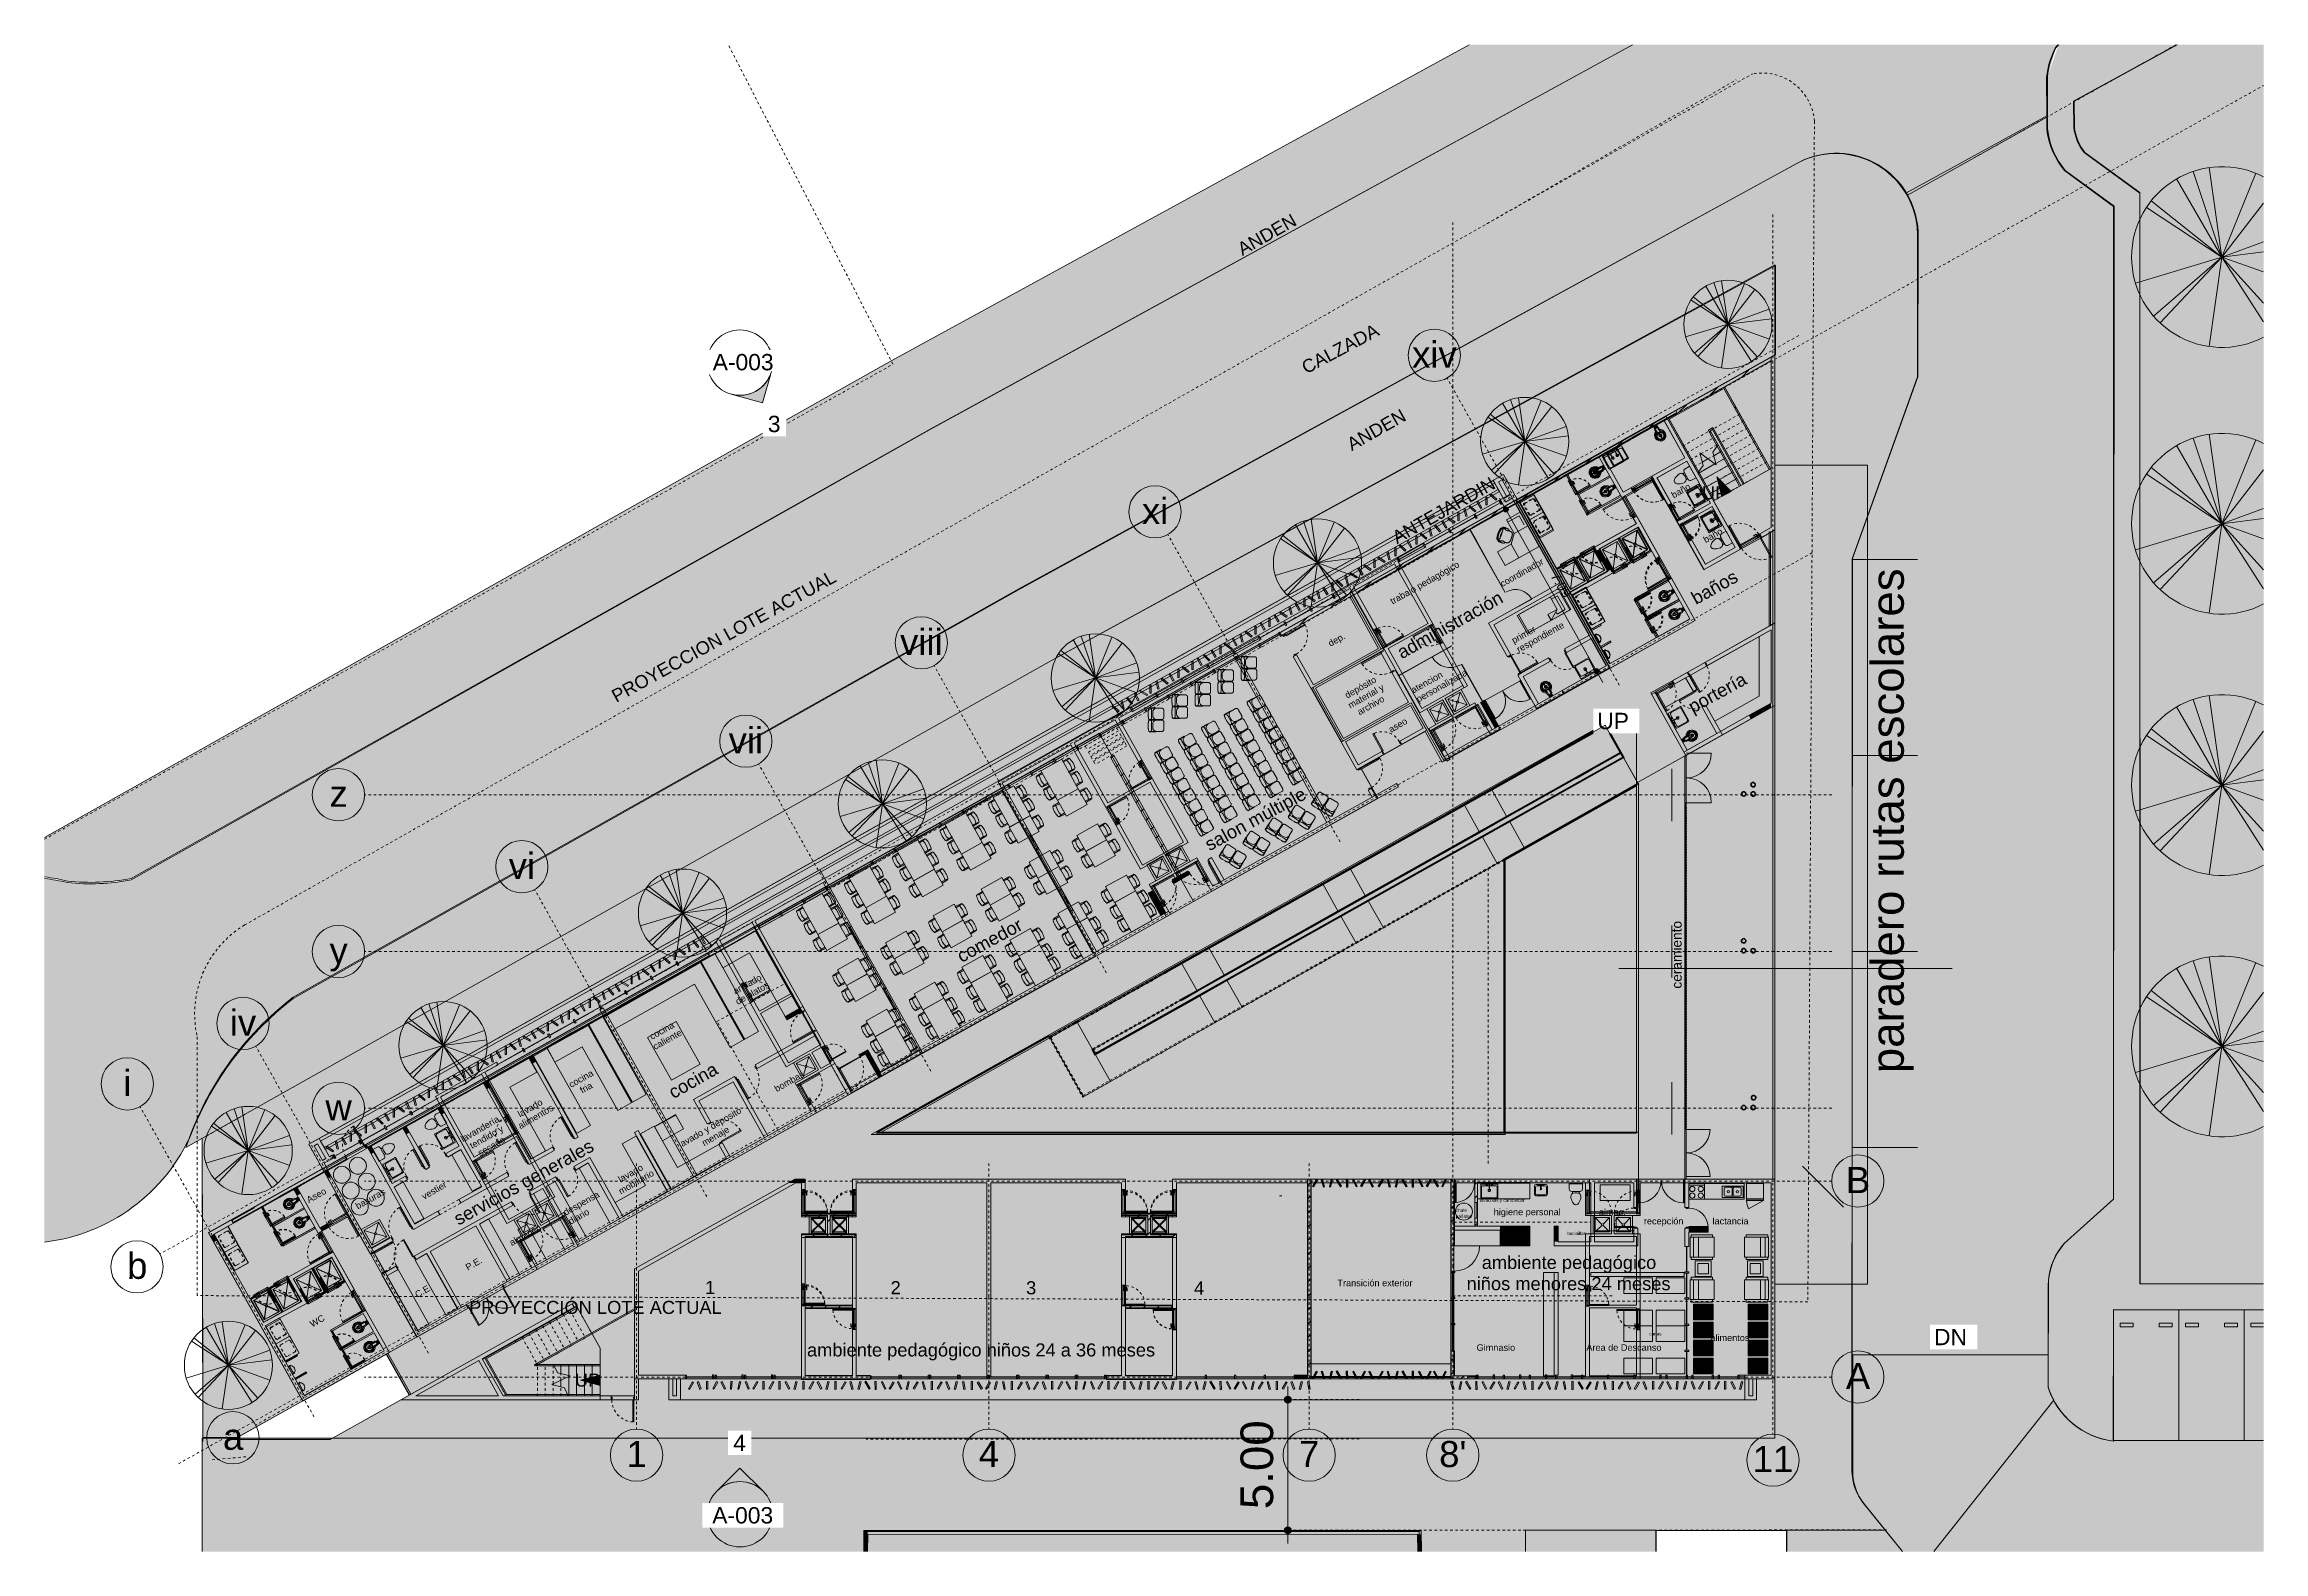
# Model space of a CAD drawing. Header units: metres. Extents: x -11.7 to 73.2, y 41.7 to 99.3.
import ezdxf

# ---------------------------------------------------------------- set-up
doc = ezdxf.new("R2010")
doc.units = ezdxf.units.M
for name, pattern in [('Basculante', [0.004, 0.0025, -0.0015]), ('Dash dot', [0.015875, 0.00635, -0.004763, 0, -0.004763]), ('Dash dot dot', [0.020637, 0.00635, -0.004763, 0, -0.004763, 0, -0.004763]), ('LineaDiscontinua-1_5mm', [0.003, 0.0015, -0.0015]), ('LíneaDeRejilla', [0.021, 0.012, -0.003, 0.003, -0.003]), ('Oculto', [0.006, 0.004, -0.002]), ('Overhead', [0.004, 0.0025, -0.0015])]:
    doc.linetypes.add(name, pattern=pattern)
for name, color, linetype, lineweight in [('A-BRND', 11, 'Continuous', 5), ('A-DETL', 3, 'Continuous', 5), ('A-DETL-3', 151, 'Continuous', 5), ('A-DETL-GENF', 92, 'Continuous', 5), ('A-DETL-LNOC', 90, 'Oculto', 5), ('A-DETL-MEDM', 33, 'Continuous', 13), ('A-ESCA', 31, 'Continuous', 5), ('A-ESCA-ANNO', 31, 'Continuous', 5), ('A-ESCA-LNOC', 31, 'Basculante', 5), ('A-FLOR-PROY', 1, 'Overhead', 5), ('A-GENM', 13, 'Continuous', 5), ('A-GLAZ', 151, 'Continuous', 13), ('A-GLAZ-CURT', 52, 'Continuous', 9), ('A-GLAZ-CWMG', 51, 'Continuous', 13), ('A-MUEB', 31, 'Continuous', 5), ('A-MURO', 113, 'Continuous', 9), ('A-MURO-ACHU', 111, 'Continuous', 9), ('A-PISO', 51, 'Continuous', 9), ('A-PISO-ACHU', 8, 'Continuous', 9), ('A-PISO-RAMP', 51, 'Continuous', 5), ('A-PISO-RAMP-TEXT', 2, 'Continuous', 5), ('A-PSAJ-ARBOL', 71, 'Continuous', 5), ('A-PUER', 31, 'Continuous', 5), ('A-PUER-MARC', 31, 'Continuous', 5), ('A-TEXT-DIM', 111, 'Continuous', 5), ('A-TEXT-DIM-250', 111, 'Continuous', 5), ('A-TEXT-NOTA', 2, 'Continuous', 5), ('A-TEXT-SIMB', 111, 'Continuous', 5), ('A-VENT', 1, 'Continuous', 5), ('A-VENT-CORT', 52, 'Continuous', 5), ('A-VENT-CORT-MARC', 51, 'Continuous', 5), ('A-WALL', 113, 'Continuous', 18), ('C-PARQ', 70, 'Continuous', 5), ('H-HID-APAR', 6, 'Continuous', 5), ('I-MOBI', 30, 'Continuous', 5), ('Q-CASE', 31, 'Dash dot dot', 5), ('S-COLS-SYMB', 171, 'Continuous', 35), ('S-ESCA-IDEN', 31, 'Continuous', 5), ('S-REJI', 1, 'Continuous', 5), ('S-REJI-IDEN', 1, 'Continuous', 5)]:
    doc.layers.add(name, color=color, linetype=linetype, lineweight=lineweight)
doc.styles.add('Arial', font='arial.ttf', dxfattribs={"height": 0.5})
doc.styles.add('Arial_1', font='arial.ttf', dxfattribs={"height": 0.625})
doc.styles.add('Arial_2', font='arial.ttf', dxfattribs={"height": 1})
doc.styles.add('Arial_3', font='arial.ttf', dxfattribs={"height": 0.25})
doc.styles.add('Arial_4', font='arial.ttf', dxfattribs={"height": 1.25})
doc.styles.add('Arial_5', font='arial.ttf', dxfattribs={"height": 0.375})
doc.styles.add('Arial_6', font='arial.ttf', dxfattribs={"height": 0.125})
doc.dimstyles.new('CotaLineal-1_5mm', dxfattribs={"dimscale": 0.3048, "dimtxt": 0.382597, "dimasz": 2.46063, "dimexe": 0.615157, "dimexo": 0.0625, "dimgap": 0.410105, "dimtad": 1, "dimrnd": 0.01, "dimzin": 0, "dimdsep": 46, "dimtxsty": 'Arial_5', "dimblk1": 'DOTSMALL', "dimblk2": 'DOTSMALL', "dimsah": 1, "dimcen": 0.09, "dimdle": 1.64042, "dimazin": 0, "dimtfac": 1, "dimtdec": 4, "dimtix": 1, "dimtmove": 0, "dimatfit": 3, "dimfxl": 1.64042, "dimfxlon": 1, "dimtvp": 1, "dimtolj": 1, "dimtzin": 0, "dimarcsym": 2})
doc.dimstyles.new('CotaLineal-5_0mm', dxfattribs={"dimscale": 0.3048, "dimtxt": 1.275324, "dimasz": 3.28084, "dimexe": 0.82021, "dimexo": 0.0625, "dimgap": 0.615157, "dimtad": 1, "dimrnd": 0.01, "dimzin": 0, "dimdsep": 46, "dimtxsty": 'Arial_4', "dimblk1": 'DOTSMALL', "dimblk2": 'DOTSMALL', "dimsah": 1, "dimcen": 0.09, "dimdle": 1.64042, "dimazin": 0, "dimtfac": 1, "dimtdec": 4, "dimtix": 1, "dimtmove": 0, "dimatfit": 3, "dimfxl": 1.64042, "dimfxlon": 1, "dimtvp": 1, "dimtolj": 1, "dimtzin": 0, "dimarcsym": 2})
pattern_1 = [(45, (0, 0), (-0.265165, 0.265165), [])]

msp = doc.modelspace()

# ---------------------------------------------------------------- texts
at = {"layer": 'A-TEXT-NOTA', "color": 7, "attachment_point": 1}
for s, insert, char_height, width, rotation, style in [('ANDEN', (33.839, 91.671), 0.5, 3.02637, 29.63217, 'Arial'), ('CALZADA', (36.292, 87.15), 0.5, 3.9884, 28.06315, 'Arial'), ('ANDEN', (38.026, 84.2), 0.5, 3.02637, 29.63217, 'Arial'), ('ANTEJARDIN', (39.757, 80.639), 0.5, 5.43143, 29.63217, 'Arial'), ('baño ', (50.462, 82.173), 0.25, 1.04219, 29.68999, 'Arial_3'), ('baño ', (51.687, 80.465), 0.25, 1.04219, 29.68999, 'Arial_3'), ('PROYECCION LOTE ACTUAL', (9.892, 74.571), 0.5, 11.90506, 28.87626, 'Arial'), ('trabajo pedagógico', (39.708, 78.116), 0.25, 3.56751, 29.40224, 'Arial_3'), ('coordinador', (43.911, 78.784), 0.25, 2.22468, 29.33224, 'Arial_3'), ('baños', (51.196, 78.313), 0.5, 2.36498, 29.36891, 'Arial'), ('paradero rutas escolares', (58.141, 59.967), 1.25, 23.93037, 90, 'Arial_4'), ('administración', (39.942, 76.239), 0.5, 5.61181, 29.31543, 'Arial'), ('dep.', (37.334, 76.499), 0.25, 0.80169, 29.34147, 'Arial_3'), ('primer ', (44.351, 76.616), 0.25, 1.2827, 29.33224, 'Arial_3'), ('respondiente', (44.545, 76.27), 0.25, 2.4251, 29.33224, 'Arial_3'), ('depósito ', (37.971, 74.516), 0.25, 1.72363, 29.6817, 'Arial_3'), ('material y ', (38.095, 74.13), 0.25, 1.94409, 29.6817, 'Arial_3'), ('atencion ', (40.507, 74.714), 0.25, 1.72363, 29.33224, 'Arial_3'), ('personalizada', (40.702, 74.368), 0.25, 2.58544, 29.33224, 'Arial_3'), ('portería', (51.081, 74.166), 0.5, 2.96624, 28.79259, 'Arial'), ('archivo', (38.45, 73.875), 0.25, 1.38291, 29.6817, 'Arial_3'), ('aseo', (39.646, 73.203), 0.25, 0.94198, 30.2547, 'Arial_3'), ('salon múltiple', (32.588, 68.898), 0.5, 5.33122, 28.46211, 'Arial'), ('comedor', (23.104, 64.623), 0.5, 3.36709, 28.5779, 'Arial'), ('ceramiento', (50.517, 63.203), 0.375, 3.12658, 90, 'Arial_5'), ('armado ', (14.566, 63.197), 0.25, 1.52321, 29.24244, 'Arial_3'), ('de platos', (14.659, 62.794), 0.25, 1.70359, 29.24244, 'Arial_3'), ('cocina ', (11.376, 61.457), 0.25, 1.36287, 29.24244, 'Arial_3'), ('caliente', (11.497, 61.07), 0.25, 1.46308, 29.24244, 'Arial_3'), ('cocina ', (8.283, 59.619), 0.25, 1.36287, 29.24244, 'Arial_3'), ('fria', (8.708, 59.402), 0.25, 0.60127, 29.24244, 'Arial_3'), ('cocina', (12.072, 59.407), 0.5, 2.52532, 29.6196, 'Arial'), ('bombas', (16.149, 59.457), 0.25, 1.46308, 29.39819, 'Arial_3'), ('lavado ', (6.326, 58.488), 0.25, 1.36287, 29.95713, 'Arial_3'), ('alimentos', (6.338, 58.036), 0.25, 1.78375, 29.95713, 'Arial_3'), ('lavado y deposito ', (12.474, 57.322), 0.25, 3.34705, 30.03161, 'Arial_3'), ('lavandería, ', (4.149, 57.54), 0.25, 2.20464, 29.95713, 'Arial_3'), ('tendido y ', (4.49, 57.279), 0.25, 1.82384, 29.95713, 'Arial_3'), ('menaje', (13.374, 57.384), 0.25, 1.34283, 30.03161, 'Arial_3'), ('servicios generales', (3.854, 54.566), 0.5, 7.47574, 28.98499, 'Arial'), ('secado', (4.803, 57.001), 0.25, 1.38291, 29.95713, 'Arial_3'), ('lavado ', (10.17, 55.991), 0.25, 1.36287, 30.03161, 'Arial_3'), ('mobiliario', (10.183, 55.539), 0.25, 1.78375, 30.03161, 'Arial_3'), ('Aseo', (-1.75, 55.21), 0.25, 0.96202, 29.12782, 'Arial_3'), ('basuras', (0.122, 54.971), 0.25, 1.50316, 28.99622, 'Arial_3'), ('vestier', (2.655, 55.334), 0.25, 1.2827, 30.1327, 'Arial_3'), ('despensa ', (8.073, 54.733), 0.25, 1.94409, 29.18843, 'Arial_3'), ('diario', (8.266, 54.387), 0.25, 1.04219, 29.18843, 'Arial_3'), ('recepción', (49.447, 54.431), 0.25, 1.84388, 0.06921, 'Arial_3'), ('almacen', (6.013, 53.568), 0.25, 1.56329, 29.29258, 'Arial_3'), ('P.E.', (4.333, 52.626), 0.25, 0.80169, 29.37161, 'Arial_3'), ('C.E.', (2.395, 51.579), 0.25, 0.82173, 29.76996, 'Arial_3'), ('1', (13.53, 52.021), 0.5, 0.48101, 359.93079, 'Arial'), ('2', (20.629, 52.012), 0.5, 0.48101, 359.93079, 'Arial'), ('3', (25.812, 52.006), 0.5, 0.48101, 359.93079, 'Arial'), ('4', (32.238, 51.998), 0.5, 0.48101, 359.93079, 'Arial'), ('WC', (-1.624, 50.453), 0.25, 0.72152, 29.59386, 'Arial_3')]:
    msp.add_mtext(s, dxfattribs=dict(at, insert=insert, char_height=char_height, width=width, rotation=rotation, style=style))
for s, insert, char_height, width, style in [('chute ', (42.253, 54.787), 0.125, 0.60127, 'Arial_6'), ('pañales', (42.253, 54.555), 0.125, 0.7616, 'Arial_6'), ('lavacolas y cambiador', (43.16, 55.17), 0.125, 2.16456, 'Arial_6'), ('higiene personal', (43.703, 54.784), 0.25, 3.06645, 'Arial_3'), ('almac.', (47.728, 54.784), 0.25, 1.22257, 'Arial_3'), ('lactancia', (52.074, 54.432), 0.25, 1.68354, 'Arial_3'), ('mueble', (44.251, 53.788), 0.125, 0.68143, 'Arial_6'), ('bacinillas', (46.515, 53.897), 0.125, 0.88186, 'Arial_6'), ('ambiente pedagógico ', (43.244, 52.976), 0.5, 8.53797, 'Arial'), ('Transición exterior', (37.724, 52.065), 0.25, 3.48734, 'Arial_3'), ('niños menores 24 meses', (42.665, 52.165), 0.5, 9.70042, 'Arial'), ('PROYECCIÓN LOTE ACTUAL', (4.503, 51.256), 0.5, 11.90506, 'Arial'), ('ambiente pedagógico niños 24 a 36 meses', (17.43, 49.628), 0.5, 16.55485, 'Arial'), ('Gimnasio', (43.048, 49.594), 0.25, 1.76371, 'Arial_3'), ('Área de Descanso', (47.247, 49.594), 0.25, 3.48734, 'Arial_3'), ('cunas', (49.657, 50.059), 0.125, 0.60127, 'Arial_6'), ('alimentos', (51.992, 49.968), 0.25, 1.78375, 'Arial_3')]:
    msp.add_mtext(s, dxfattribs=dict(at, insert=insert, char_height=char_height, width=width, style=style))
at = {"layer": 'S-ESCA-IDEN', "char_height": 0.5, "width": 1.15839, "attachment_point": 1, "line_spacing_factor": 0.941778, "style": 'Arial'}
for insert in [(51.668, 82.422), (8.552, 48.474)]:
    msp.add_mtext('UP', dxfattribs=dict(at, insert=insert))
at = {"layer": 'S-REJI-IDEN', "char_height": 1, "attachment_point": 2, "line_spacing_factor": 0.941778, "style": 'Arial_2'}
for s, insert, width in [('xiv', (41.434, 87.969), 2.04451), ('xi', (30.748, 81.979), 1.19978), ('viii', (21.807, 76.967), 1.94657), ('vii', (15.093, 73.204), 1.5793), ('z', (-0.49, 71.161), 0.8325), ('vi', (6.523, 68.4), 1.21202), ('y', (-0.49, 65.161), 0.79577), ('iv', (-4.148, 62.402), 1.21202), ('i', (-8.57, 60.089), 0.36728), ('w', (-0.49, 59.161), 1.16305), ('B', (57.64, 56.379), 1.11408), ('b', (-8.195, 53.098), 0.93044), ('A', (57.64, 48.879), 1.11408), ('a', (-4.528, 46.556), 0.93044), ('1', (10.91, 45.895), 0.93044), ('4', (24.391, 45.895), 0.93044), ('7', (36.641, 45.895), 0.93044), ("8'", (42.137, 45.895), 1.24875), ('11', (54.387, 45.702), 1.86088)]:
    msp.add_mtext(s, dxfattribs=dict(at, insert=insert, width=width))

# ---------------------------------------------------------------- blocks, each defined once
blk = doc.blocks.new('Puerta-Batiente-HojaLisa - 800x2200-1043135-Nivel 1')
at = {"layer": 'A-PUER'}
for p, q in [((0.372, -0.035), (-0.372, -0.035)), ((-0.372, -0.035), (-0.372, -0.035)), ((-0.372, -0.035), (0.372, -0.035)), ((-0.372, -0.035), (-0.372, -0.075)), ((-0.372, -0.035), (-0.372, -0.075)), ((-0.372, -0.819), (-0.372, -0.075)), ((-0.372, -0.075), (-0.332, -0.075)), ((0.372, -0.075), (-0.372, -0.075)), ((-0.372, -0.075), (-0.372, -0.075)), ((-0.372, -0.075), (0.372, -0.075)), ((-0.332, -0.819), (-0.372, -0.819)), ((-0.332, -0.075), (-0.332, -0.819)), ((0.372, -0.035), (0.372, -0.035)), ((0.372, -0.075), (0.372, -0.035)), ((0.372, -0.035), (0.372, -0.075)), ((0.372, -0.075), (0.372, -0.075))]:
    blk.add_line(p, q, dxfattribs=at)
at = {"layer": 'A-PUER', "linetype": 'LineaDiscontinua-1_5mm'}
blk.add_arc((-0.372, -0.075), 0.744, 273.0819, 0, dxfattribs=at)
at = {"layer": 'A-PUER-MARC'}
for p, q in [((-0.4, -0.075), (-0.4, 0.025)), ((-0.4, 0.025), (-0.36, 0.025)), ((-0.4, -0.075), (-0.4, 0.025)), ((-0.4, 0.025), (-0.4, 0.025)), ((-0.4, 0.025), (0.4, 0.025)), ((-0.36, 0.025), (-0.36, -0.035)), ((-0.36, 0.025), (-0.36, 0.025)), ((-0.36, 0.025), (-0.36, -0.035)), ((0.36, 0.025), (-0.36, 0.025)), ((0.36, -0.035), (0.36, 0.025)), ((0.4, 0.025), (0.36, 0.025)), ((0.36, 0.025), (0.36, 0.025)), ((0.36, -0.035), (0.36, 0.025)), ((0.4, 0.025), (0.4, 0.025)), ((0.4, 0.025), (0.4, -0.075)), ((0.4, 0.025), (0.4, -0.075)), ((-0.372, -0.075), (-0.4, -0.075)), ((-0.4, -0.075), (-0.4, -0.075)), ((0.4, -0.075), (-0.4, -0.075)), ((-0.36, -0.035), (-0.372, -0.035)), ((-0.372, -0.035), (-0.372, -0.075)), ((-0.372, -0.035), (-0.372, -0.035)), ((-0.372, -0.035), (-0.372, -0.075)), ((0.372, -0.035), (-0.372, -0.035)), ((-0.372, -0.075), (-0.372, -0.075)), ((-0.372, -0.075), (0.372, -0.075)), ((-0.36, -0.035), (-0.36, -0.035)), ((-0.36, -0.035), (0.36, -0.035)), ((0.36, -0.035), (0.36, -0.035)), ((0.36, -0.035), (0.372, -0.035)), ((0.372, -0.035), (0.372, -0.035)), ((0.372, -0.035), (0.372, -0.075)), ((0.372, -0.075), (0.372, -0.035)), ((0.372, -0.075), (0.372, -0.075)), ((0.372, -0.075), (0.4, -0.075)), ((0.4, -0.075), (0.4, -0.075))]:
    blk.add_line(p, q, dxfattribs=at)
blk = doc.blocks.new('Manija-Horizontal-SinCerradura - 120-1041475-Nivel 1')
at = {"layer": 'A-PUER'}
for p, q in [((0.12, 0.008), (0.12, 0)), ((0.12, 0.008), (0.18, 0.008)), ((0.18, 0.008), (0.12, 0.008)), ((0.12, 0), (0.18, 0)), ((0.18, 0), (0.12, 0)), ((0.14, 0.038), (0.14, 0.008)), ((0.14, 0.008), (0.16, 0.008)), ((0.16, 0.008), (0.14, 0.008)), ((0.16, 0.008), (0.16, 0.038)), ((0.27, 0.063), (0.165, 0.063)), ((0.165, 0.043), (0.27, 0.043)), ((0.18, 0), (0.18, 0.008)), ((0.27, 0.063), (0.27, 0.043)), ((0.27, 0.043), (0.27, 0.063))]:
    blk.add_line(p, q, dxfattribs=at)
at = {"layer": 'A-PUER', "flags": 128}
for points in [[(0.165, 0.063), (0.144, 0.052), (0.14, 0.038)], [(0.16, 0.038), (0.162, 0.042), (0.165, 0.043)]]:
    blk.add_lwpolyline(points, dxfattribs=at)
blk = doc.blocks.new('Manija-Horizontal-SinCerradura - 120-1041476-Nivel 1')
at = {"layer": 'A-PUER'}
for p, q in [((0.12, 0), (0.12, -0.008)), ((0.12, 0), (0.18, 0)), ((0.18, 0), (0.12, 0)), ((0.18, -0.008), (0.18, 0)), ((0.12, -0.008), (0.18, -0.008)), ((0.18, -0.008), (0.12, -0.008)), ((0.14, -0.008), (0.14, -0.038)), ((0.14, -0.008), (0.16, -0.008)), ((0.16, -0.008), (0.14, -0.008)), ((0.16, -0.038), (0.16, -0.008)), ((0.27, -0.043), (0.165, -0.043)), ((0.165, -0.063), (0.27, -0.063)), ((0.27, -0.063), (0.27, -0.043)), ((0.27, -0.043), (0.27, -0.063))]:
    blk.add_line(p, q, dxfattribs=at)
at = {"layer": 'A-PUER', "flags": 128}
for points in [[(0.14, -0.038), (0.151, -0.059), (0.165, -0.063)], [(0.165, -0.043), (0.161, -0.041), (0.16, -0.038)]]:
    blk.add_lwpolyline(points, dxfattribs=at)
blk = doc.blocks.new('Panel de sistema - Vidrio-10-1351331-Nivel 1')
at = {"layer": 'A-VENT-CORT'}
for p, q in [((-0.462, 0.005), (-0.462, 0.005)), ((-0.462, 0.005), (0.462, 0.005)), ((0.462, 0.005), (-0.462, 0.005)), ((-0.462, -0.005), (-0.462, 0.005)), ((-0.462, 0.005), (-0.462, -0.005)), ((0.462, 0.005), (0.462, 0.005)), ((0.462, 0.005), (0.462, -0.005)), ((0.462, 0.005), (0.462, -0.005)), ((-0.462, -0.005), (0.462, -0.005)), ((0.462, -0.005), (-0.462, -0.005)), ((-0.462, -0.005), (-0.462, -0.005)), ((0.462, -0.005), (0.462, -0.005))]:
    blk.add_line(p, q, dxfattribs=at)
blk = doc.blocks.new('Panel de sistema - Vidrio-10-1115117-Nivel 1')
at = {"layer": 'A-VENT-CORT'}
for p, q in [((-0.475, 0.005), (-0.475, 0.005)), ((-0.475, 0.005), (0.475, 0.005)), ((0.475, 0.005), (-0.475, 0.005)), ((-0.475, -0.005), (-0.475, 0.005)), ((-0.475, 0.005), (-0.475, -0.005)), ((0.475, 0.005), (0.475, 0.005)), ((0.475, 0.005), (0.475, -0.005)), ((0.475, 0.005), (0.475, -0.005)), ((-0.475, -0.005), (0.475, -0.005)), ((0.475, -0.005), (-0.475, -0.005)), ((-0.475, -0.005), (-0.475, -0.005)), ((0.475, -0.005), (0.475, -0.005))]:
    blk.add_line(p, q, dxfattribs=at)
blk = doc.blocks.new('Panel de sistema - Vidrio-10-1351319-Nivel 1')
at = {"layer": 'A-VENT-CORT'}
for p, q in [((-0.4875, 0.005), (-0.4875, 0.005)), ((-0.4875, 0.005), (0.4875, 0.005)), ((0.4875, 0.005), (-0.4875, 0.005)), ((-0.4875, -0.005), (-0.4875, 0.005)), ((-0.4875, 0.005), (-0.4875, -0.005)), ((0.4875, 0.005), (0.4875, 0.005)), ((0.4875, 0.005), (0.4875, -0.005)), ((0.4875, 0.005), (0.4875, -0.005)), ((-0.4875, -0.005), (0.4875, -0.005)), ((0.4875, -0.005), (-0.4875, -0.005)), ((-0.4875, -0.005), (-0.4875, -0.005)), ((0.4875, -0.005), (0.4875, -0.005))]:
    blk.add_line(p, q, dxfattribs=at)
blk = doc.blocks.new('Panel de sistema - Vidrio-10-1489519-Nivel 1')
at = {"layer": 'A-VENT-CORT'}
for p, q in [((-0.462, 0.005), (-0.462, 0.005)), ((-0.462, 0.005), (0.462, 0.005)), ((0.462, 0.005), (-0.462, 0.005)), ((-0.462, -0.005), (-0.462, 0.005)), ((-0.462, 0.005), (-0.462, -0.005)), ((0.462, 0.005), (0.462, 0.005)), ((0.462, 0.005), (0.462, -0.005)), ((0.462, 0.005), (0.462, -0.005)), ((-0.462, -0.005), (0.462, -0.005)), ((0.462, -0.005), (-0.462, -0.005)), ((-0.462, -0.005), (-0.462, -0.005)), ((0.462, -0.005), (0.462, -0.005))]:
    blk.add_line(p, q, dxfattribs=at)
blk = doc.blocks.new('Panel de sistema - Vidrio-10-1289963-Nivel 1')
at = {"layer": 'A-VENT-CORT'}
for p, q in [((-0.475, 0.005), (-0.475, 0.005)), ((-0.475, 0.005), (0.475, 0.005)), ((0.475, 0.005), (-0.475, 0.005)), ((-0.475, -0.005), (-0.475, 0.005)), ((-0.475, 0.005), (-0.475, -0.005)), ((0.475, 0.005), (0.475, 0.005)), ((0.475, 0.005), (0.475, -0.005)), ((0.475, 0.005), (0.475, -0.005)), ((-0.475, -0.005), (0.475, -0.005)), ((0.475, -0.005), (-0.475, -0.005)), ((-0.475, -0.005), (-0.475, -0.005)), ((0.475, -0.005), (0.475, -0.005))]:
    blk.add_line(p, q, dxfattribs=at)
blk = doc.blocks.new('Panel de sistema - Vidrio-10-1351320-Nivel 1')
at = {"layer": 'A-VENT-CORT'}
for p, q in [((-0.4875, 0.005), (-0.4875, 0.005)), ((-0.4875, 0.005), (0.4875, 0.005)), ((0.4875, 0.005), (-0.4875, 0.005)), ((-0.4875, -0.005), (-0.4875, 0.005)), ((-0.4875, 0.005), (-0.4875, -0.005)), ((0.4875, 0.005), (0.4875, 0.005)), ((0.4875, 0.005), (0.4875, -0.005)), ((0.4875, 0.005), (0.4875, -0.005)), ((-0.4875, -0.005), (0.4875, -0.005)), ((0.4875, -0.005), (-0.4875, -0.005)), ((-0.4875, -0.005), (-0.4875, -0.005)), ((0.4875, -0.005), (0.4875, -0.005))]:
    blk.add_line(p, q, dxfattribs=at)
blk = doc.blocks.new('Panel de sistema - Vidrio-10-1532749-Nivel 1')
at = {"layer": 'A-VENT-CORT'}
for p, q in [((-0.55, 0.005), (-0.55, 0.005)), ((-0.55, 0.005), (0.55, 0.005)), ((0.55, 0.005), (-0.55, 0.005)), ((-0.55, -0.005), (-0.55, 0.005)), ((-0.55, 0.005), (-0.55, -0.005)), ((0.55, 0.005), (0.55, 0.005)), ((0.55, 0.005), (0.55, -0.005)), ((0.55, 0.005), (0.55, -0.005)), ((-0.55, -0.005), (0.55, -0.005)), ((0.55, -0.005), (-0.55, -0.005)), ((-0.55, -0.005), (-0.55, -0.005)), ((0.55, -0.005), (0.55, -0.005))]:
    blk.add_line(p, q, dxfattribs=at)
blk = doc.blocks.new('Panel de sistema - Vidrio-10-1532750-Nivel 1')
at = {"layer": 'A-VENT-CORT'}
for p, q in [((-0.5375, 0.005), (-0.5375, 0.005)), ((-0.5375, 0.005), (0.5375, 0.005)), ((0.5375, 0.005), (-0.5375, 0.005)), ((-0.5375, -0.005), (-0.5375, 0.005)), ((-0.5375, 0.005), (-0.5375, -0.005)), ((0.5375, 0.005), (0.5375, 0.005)), ((0.5375, 0.005), (0.5375, -0.005)), ((0.5375, 0.005), (0.5375, -0.005)), ((-0.5375, -0.005), (0.5375, -0.005)), ((0.5375, -0.005), (-0.5375, -0.005)), ((-0.5375, -0.005), (-0.5375, -0.005)), ((0.5375, -0.005), (0.5375, -0.005))]:
    blk.add_line(p, q, dxfattribs=at)
blk = doc.blocks.new('Panel de sistema - Vidrio-10-1532752-Nivel 1')
at = {"layer": 'A-VENT-CORT'}
for p, q in [((-0.55, 0.005), (-0.55, 0.005)), ((-0.55, 0.005), (0.55, 0.005)), ((0.55, 0.005), (-0.55, 0.005)), ((-0.55, -0.005), (-0.55, 0.005)), ((-0.55, 0.005), (-0.55, -0.005)), ((0.55, 0.005), (0.55, 0.005)), ((0.55, 0.005), (0.55, -0.005)), ((0.55, 0.005), (0.55, -0.005)), ((-0.55, -0.005), (0.55, -0.005)), ((0.55, -0.005), (-0.55, -0.005)), ((-0.55, -0.005), (-0.55, -0.005)), ((0.55, -0.005), (0.55, -0.005))]:
    blk.add_line(p, q, dxfattribs=at)
blk = doc.blocks.new('Panel de sistema - Vidrio-10-1532753-Nivel 1')
at = {"layer": 'A-VENT-CORT'}
for p, q in [((-0.5375, 0.005), (-0.5375, 0.005)), ((-0.5375, 0.005), (0.5375, 0.005)), ((0.5375, 0.005), (-0.5375, 0.005)), ((-0.5375, -0.005), (-0.5375, 0.005)), ((-0.5375, 0.005), (-0.5375, -0.005)), ((0.5375, 0.005), (0.5375, 0.005)), ((0.5375, 0.005), (0.5375, -0.005)), ((0.5375, 0.005), (0.5375, -0.005)), ((-0.5375, -0.005), (0.5375, -0.005)), ((0.5375, -0.005), (-0.5375, -0.005)), ((-0.5375, -0.005), (-0.5375, -0.005)), ((0.5375, -0.005), (0.5375, -0.005))]:
    blk.add_line(p, q, dxfattribs=at)
blk = doc.blocks.new('Panel de sistema - Vidrio-10-1542332-Nivel 1')
at = {"layer": 'A-VENT-CORT'}
for p, q in [((-0.512, 0.005), (-0.512, 0.005)), ((-0.512, 0.005), (0.512, 0.005)), ((0.512, 0.005), (-0.512, 0.005)), ((-0.512, -0.005), (-0.512, 0.005)), ((-0.512, 0.005), (-0.512, -0.005)), ((0.512, 0.005), (0.512, 0.005)), ((0.512, 0.005), (0.512, -0.005)), ((0.512, 0.005), (0.512, -0.005)), ((-0.512, -0.005), (0.512, -0.005)), ((0.512, -0.005), (-0.512, -0.005)), ((-0.512, -0.005), (-0.512, -0.005)), ((0.512, -0.005), (0.512, -0.005))]:
    blk.add_line(p, q, dxfattribs=at)
blk = doc.blocks.new('Panel de sistema - Vidrio-10-1542333-Nivel 1')
at = {"layer": 'A-VENT-CORT'}
for p, q in [((-0.512, 0.005), (-0.512, 0.005)), ((-0.512, 0.005), (0.512, 0.005)), ((0.512, 0.005), (-0.512, 0.005)), ((-0.512, -0.005), (-0.512, 0.005)), ((-0.512, 0.005), (-0.512, -0.005)), ((0.512, 0.005), (0.512, 0.005)), ((0.512, 0.005), (0.512, -0.005)), ((0.512, 0.005), (0.512, -0.005)), ((-0.512, -0.005), (0.512, -0.005)), ((0.512, -0.005), (-0.512, -0.005)), ((-0.512, -0.005), (-0.512, -0.005)), ((0.512, -0.005), (0.512, -0.005))]:
    blk.add_line(p, q, dxfattribs=at)
blk = doc.blocks.new('Top Rail Type - Top Rail_Internal_-1126757-Nivel 1')
at = {"layer": 'A-BRND'}
for p, q in [((19.89, 57.617), (47.962, 73.353)), ((19.89, 57.617), (47.962, 73.353)), ((47.943, 73.285), (20.081, 57.667)), ((20.081, 57.667), (47.943, 73.285)), ((48.651, 72.023), (47.943, 73.285)), ((47.943, 73.285), (47.943, 73.285)), ((47.943, 73.285), (48.651, 72.023)), ((47.962, 73.353), (48.694, 72.047)), ((47.962, 73.353), (47.962, 73.353)), ((47.962, 73.353), (48.694, 72.047)), ((48.651, 72.023), (48.694, 72.047)), ((48.694, 72.047), (48.651, 72.023)), ((48.651, 72.023), (48.651, 72.023)), ((48.694, 72.047), (48.694, 72.047)), ((44.086, 68.147), (49.149, 71.001)), ((49.149, 71.001), (44.086, 68.147)), ((49.174, 70.958), (44.136, 68.118)), ((49.174, 70.958), (44.136, 68.118)), ((49.149, 71.001), (49.174, 70.958)), ((49.174, 70.958), (49.149, 71.001)), ((49.149, 71.001), (49.149, 71.001)), ((49.174, 70.958), (49.174, 70.958)), ((44.086, 57.667), (44.086, 68.147)), ((44.086, 68.147), (44.086, 68.147)), ((44.086, 68.147), (44.086, 57.667)), ((44.136, 68.118), (44.136, 57.617)), ((44.136, 68.118), (44.136, 68.118)), ((44.136, 68.118), (44.136, 57.617)), ((19.89, 57.617), (19.89, 57.617)), ((44.136, 57.617), (19.89, 57.617)), ((44.136, 57.617), (19.89, 57.617)), ((20.081, 57.667), (20.081, 57.667)), ((20.081, 57.667), (44.086, 57.667)), ((44.086, 57.667), (20.081, 57.667)), ((44.086, 57.667), (44.086, 57.667)), ((44.136, 57.617), (44.136, 57.617))]:
    blk.add_line(p, q, dxfattribs=at)
blk = doc.blocks.new('Top Rail Type - Top Rail_Internal_-1126967-Nivel 1')
at = {"layer": 'A-BRND'}
for p, q in [((9.186, 50.034), (10.823, 50.952)), ((10.823, 50.952), (9.186, 50.034)), ((10.823, 50.952), (10.847, 50.909)), ((10.847, 50.909), (10.823, 50.952)), ((10.823, 50.952), (10.823, 50.952)), ((10.847, 50.909), (9.21, 49.991)), ((10.847, 50.909), (9.21, 49.991)), ((10.847, 50.909), (10.847, 50.909)), ((9.186, 50.034), (9.186, 50.034)), ((9.186, 50.034), (9.21, 49.991)), ((9.21, 49.991), (9.186, 50.034)), ((9.21, 49.991), (9.21, 49.991))]:
    blk.add_line(p, q, dxfattribs=at)
blk = doc.blocks.new('Top Rail Type - Top Rail_Internal_-1175743-Nivel 1')
at = {"layer": 'A-BRND'}
for p, q in [((7.095, 48.862), (9.186, 50.034)), ((9.186, 50.034), (7.106, 48.869)), ((9.21, 49.991), (7.119, 48.819)), ((9.21, 49.991), (7.131, 48.825)), ((9.186, 50.034), (9.21, 49.991)), ((9.21, 49.991), (9.186, 50.034)), ((9.186, 50.034), (9.186, 50.034)), ((9.21, 49.991), (9.21, 49.991)), ((7.106, 48.869), (7.007, 48.813)), ((7.007, 48.813), (7.095, 48.862)), ((7.007, 48.813), (7.007, 48.813)), ((7.007, 48.813), (7.032, 48.77)), ((7.032, 48.77), (7.007, 48.813)), ((7.131, 48.825), (7.032, 48.77)), ((7.119, 48.819), (7.032, 48.77)), ((7.032, 48.77), (7.032, 48.77)), ((7.07, 48.767), (7.07, 48.817)), ((7.07, 48.817), (9.517, 48.817)), ((7.12, 48.817), (7.07, 48.817)), ((7.07, 48.817), (7.07, 48.767)), ((7.07, 48.817), (7.07, 48.817)), ((7.07, 48.767), (9.517, 48.767)), ((7.07, 48.767), (7.12, 48.767)), ((7.07, 48.767), (7.07, 48.767)), ((7.119, 48.819), (7.095, 48.862)), ((7.106, 48.869), (7.131, 48.825)), ((7.12, 48.817), (9.517, 48.817)), ((7.12, 48.817), (7.12, 48.767)), ((7.12, 48.767), (7.12, 48.817)), ((7.12, 48.817), (7.12, 48.817)), ((9.517, 48.767), (7.12, 48.767)), ((7.12, 48.767), (7.12, 48.767)), ((9.517, 48.767), (9.517, 48.817)), ((9.517, 48.817), (9.517, 48.817)), ((9.517, 48.817), (9.517, 48.767)), ((9.517, 48.767), (9.517, 48.767))]:
    blk.add_line(p, q, dxfattribs=at)
blk = doc.blocks.new('Top Rail Type - Top Rail_Internal_-1175757-Nivel 1')
at = {"layer": 'A-BRND'}
for p, q in [((6.269, 49.717), (8.624, 51.037)), ((8.624, 51.037), (6.28, 49.723)), ((8.648, 50.993), (6.293, 49.673)), ((8.648, 50.993), (6.305, 49.68)), ((8.624, 51.037), (8.648, 50.993)), ((8.648, 50.993), (8.624, 51.037)), ((8.624, 51.037), (8.624, 51.037)), ((8.648, 50.993), (8.648, 50.993)), ((6.28, 49.723), (5.106, 49.065)), ((5.106, 49.065), (6.269, 49.717)), ((6.305, 49.68), (5.174, 49.046)), ((6.293, 49.673), (5.174, 49.046)), ((6.269, 49.717), (6.293, 49.673)), ((6.305, 49.68), (6.28, 49.723)), ((5.917, 47.617), (5.106, 49.065)), ((5.106, 49.065), (5.106, 49.065)), ((5.106, 49.065), (5.917, 47.617)), ((5.174, 49.046), (5.946, 47.667)), ((5.174, 49.046), (5.174, 49.046)), ((5.174, 49.046), (5.946, 47.667)), ((7.117, 47.617), (5.917, 47.617)), ((5.917, 47.617), (5.917, 47.617)), ((5.917, 47.617), (7.103, 47.617)), ((5.946, 47.667), (7.103, 47.667)), ((5.946, 47.667), (5.946, 47.667)), ((5.946, 47.667), (7.117, 47.667)), ((7.103, 47.617), (7.103, 47.667)), ((7.103, 47.667), (9.517, 47.667)), ((7.103, 47.617), (9.517, 47.617)), ((7.117, 47.667), (9.517, 47.667)), ((7.117, 47.667), (7.117, 47.617)), ((9.517, 47.617), (7.117, 47.617)), ((9.517, 47.617), (9.517, 47.667)), ((9.517, 47.667), (9.517, 47.667)), ((9.517, 47.667), (9.517, 47.617)), ((9.517, 47.617), (9.517, 47.617))]:
    blk.add_line(p, q, dxfattribs=at)
blk = doc.blocks.new('Puerta-Batiente-HojaLisa - 900x2200-1042033-Nivel 1')
at = {"layer": 'A-PUER'}
for p, q in [((-0.382, 0.919), (-0.422, 0.919)), ((-0.422, 0.919), (-0.422, 0.075)), ((-0.382, 0.075), (-0.382, 0.919)), ((-0.422, 0.075), (-0.382, 0.075)), ((0.422, 0.075), (-0.422, 0.075)), ((-0.422, 0.075), (-0.422, 0.075)), ((-0.422, 0.075), (0.422, 0.075)), ((-0.422, 0.075), (-0.422, 0.035)), ((-0.422, 0.075), (-0.422, 0.035)), ((0.422, 0.035), (-0.422, 0.035)), ((-0.422, 0.035), (-0.422, 0.035)), ((-0.422, 0.035), (0.422, 0.035)), ((0.422, 0.075), (0.422, 0.075)), ((0.422, 0.035), (0.422, 0.075)), ((0.422, 0.075), (0.422, 0.035)), ((0.422, 0.035), (0.422, 0.035))]:
    blk.add_line(p, q, dxfattribs=at)
at = {"layer": 'A-PUER', "linetype": 'LineaDiscontinua-1_5mm'}
blk.add_arc((-0.422, 0.075), 0.844, 360, 87.28354, dxfattribs=at)
at = {"layer": 'A-PUER-MARC'}
for p, q in [((-0.45, -0.025), (-0.45, 0.075)), ((-0.45, 0.075), (-0.422, 0.075)), ((-0.45, -0.025), (-0.45, 0.075)), ((-0.45, 0.075), (-0.45, 0.075)), ((-0.45, 0.075), (0.45, 0.075)), ((-0.422, 0.075), (-0.422, 0.035)), ((0.422, 0.075), (-0.422, 0.075)), ((-0.422, 0.075), (-0.422, 0.075)), ((-0.422, 0.075), (-0.422, 0.035)), ((-0.422, 0.035), (-0.41, 0.035)), ((-0.422, 0.035), (-0.422, 0.035)), ((-0.422, 0.035), (0.422, 0.035)), ((-0.41, 0.035), (-0.41, -0.025)), ((-0.41, 0.035), (-0.41, -0.025)), ((0.41, 0.035), (-0.41, 0.035)), ((-0.41, 0.035), (-0.41, 0.035)), ((0.41, 0.035), (0.41, 0.035)), ((0.41, -0.025), (0.41, 0.035)), ((0.422, 0.035), (0.41, 0.035)), ((0.41, -0.025), (0.41, 0.035)), ((0.422, 0.075), (0.422, 0.075)), ((0.45, 0.075), (0.422, 0.075)), ((0.422, 0.075), (0.422, 0.035)), ((0.422, 0.035), (0.422, 0.075)), ((0.422, 0.035), (0.422, 0.035)), ((0.45, 0.075), (0.45, -0.025)), ((0.45, 0.075), (0.45, 0.075)), ((0.45, 0.075), (0.45, -0.025)), ((-0.41, -0.025), (-0.45, -0.025)), ((0.45, -0.025), (-0.45, -0.025)), ((-0.45, -0.025), (-0.45, -0.025)), ((-0.41, -0.025), (-0.41, -0.025)), ((-0.41, -0.025), (0.41, -0.025)), ((0.41, -0.025), (0.45, -0.025)), ((0.41, -0.025), (0.41, -0.025)), ((0.45, -0.025), (0.45, -0.025))]:
    blk.add_line(p, q, dxfattribs=at)
blk = doc.blocks.new('Puerta-Batiente-HojaLisa - 900x2200-1042010-Nivel 1')
at = {"layer": 'A-PUER'}
for p, q in [((0.422, -0.035), (-0.422, -0.035)), ((-0.422, -0.035), (-0.422, -0.035)), ((-0.422, -0.035), (0.422, -0.035)), ((-0.422, -0.035), (-0.422, -0.075)), ((-0.422, -0.035), (-0.422, -0.075)), ((-0.422, -0.919), (-0.422, -0.075)), ((-0.422, -0.075), (-0.382, -0.075)), ((0.422, -0.075), (-0.422, -0.075)), ((-0.422, -0.075), (-0.422, -0.075)), ((-0.422, -0.075), (0.422, -0.075)), ((-0.382, -0.075), (-0.382, -0.919)), ((0.422, -0.035), (0.422, -0.035)), ((0.422, -0.075), (0.422, -0.035)), ((0.422, -0.035), (0.422, -0.075)), ((0.422, -0.075), (0.422, -0.075)), ((-0.382, -0.919), (-0.422, -0.919))]:
    blk.add_line(p, q, dxfattribs=at)
at = {"layer": 'A-PUER', "linetype": 'LineaDiscontinua-1_5mm'}
blk.add_arc((-0.422, -0.075), 0.844, 272.71646, 0, dxfattribs=at)
at = {"layer": 'A-PUER-MARC'}
for p, q in [((-0.45, -0.075), (-0.45, 0.025)), ((-0.45, 0.025), (-0.41, 0.025)), ((-0.45, -0.075), (-0.45, 0.025)), ((-0.45, 0.025), (-0.45, 0.025)), ((-0.45, 0.025), (0.45, 0.025)), ((-0.41, 0.025), (-0.41, -0.035)), ((-0.41, 0.025), (-0.41, 0.025)), ((-0.41, 0.025), (-0.41, -0.035)), ((0.41, 0.025), (-0.41, 0.025)), ((0.41, -0.035), (0.41, 0.025)), ((0.45, 0.025), (0.41, 0.025)), ((0.41, 0.025), (0.41, 0.025)), ((0.41, -0.035), (0.41, 0.025)), ((0.45, 0.025), (0.45, 0.025)), ((0.45, 0.025), (0.45, -0.075)), ((0.45, 0.025), (0.45, -0.075)), ((-0.422, -0.075), (-0.45, -0.075)), ((-0.45, -0.075), (-0.45, -0.075)), ((0.45, -0.075), (-0.45, -0.075)), ((-0.41, -0.035), (-0.422, -0.035)), ((-0.422, -0.035), (-0.422, -0.075)), ((-0.422, -0.035), (-0.422, -0.035)), ((-0.422, -0.035), (-0.422, -0.075)), ((0.422, -0.035), (-0.422, -0.035)), ((-0.422, -0.075), (-0.422, -0.075)), ((-0.422, -0.075), (0.422, -0.075)), ((-0.41, -0.035), (-0.41, -0.035)), ((-0.41, -0.035), (0.41, -0.035)), ((0.41, -0.035), (0.41, -0.035)), ((0.41, -0.035), (0.422, -0.035)), ((0.422, -0.035), (0.422, -0.035)), ((0.422, -0.035), (0.422, -0.075)), ((0.422, -0.075), (0.422, -0.035)), ((0.422, -0.075), (0.422, -0.075)), ((0.422, -0.075), (0.45, -0.075)), ((0.45, -0.075), (0.45, -0.075))]:
    blk.add_line(p, q, dxfattribs=at)
blk = doc.blocks.new('Puerta-Batiente-HojaLisa - 800x2200-1180584-Nivel 1')
at = {"layer": 'A-PUER'}
for p, q in [((-0.332, 0.819), (-0.372, 0.819)), ((-0.372, 0.819), (-0.372, 0.075)), ((-0.372, 0.075), (-0.332, 0.075)), ((0.372, 0.075), (-0.372, 0.075)), ((-0.372, 0.075), (-0.372, 0.075)), ((-0.372, 0.075), (0.372, 0.075)), ((-0.372, 0.075), (-0.372, 0.035)), ((-0.372, 0.075), (-0.372, 0.035)), ((0.372, 0.035), (-0.372, 0.035)), ((-0.372, 0.035), (-0.372, 0.035)), ((-0.372, 0.035), (0.372, 0.035)), ((-0.332, 0.075), (-0.332, 0.819)), ((0.372, 0.075), (0.372, 0.075)), ((0.372, 0.035), (0.372, 0.075)), ((0.372, 0.075), (0.372, 0.035)), ((0.372, 0.035), (0.372, 0.035))]:
    blk.add_line(p, q, dxfattribs=at)
at = {"layer": 'A-PUER', "linetype": 'LineaDiscontinua-1_5mm'}
blk.add_arc((-0.372, 0.075), 0.744, 360, 86.9181, dxfattribs=at)
at = {"layer": 'A-PUER-MARC'}
for p, q in [((-0.4, -0.025), (-0.4, 0.075)), ((-0.4, 0.075), (-0.372, 0.075)), ((-0.4, -0.025), (-0.4, 0.075)), ((-0.4, 0.075), (-0.4, 0.075)), ((-0.4, 0.075), (0.4, 0.075)), ((-0.372, 0.075), (-0.372, 0.035)), ((0.372, 0.075), (-0.372, 0.075)), ((-0.372, 0.075), (-0.372, 0.075)), ((-0.372, 0.075), (-0.372, 0.035)), ((-0.372, 0.035), (-0.36, 0.035)), ((-0.372, 0.035), (-0.372, 0.035)), ((-0.372, 0.035), (0.372, 0.035)), ((-0.36, 0.035), (-0.36, -0.025)), ((-0.36, 0.035), (-0.36, -0.025)), ((0.36, 0.035), (-0.36, 0.035)), ((-0.36, 0.035), (-0.36, 0.035)), ((0.36, 0.035), (0.36, 0.035)), ((0.36, -0.025), (0.36, 0.035)), ((0.372, 0.035), (0.36, 0.035)), ((0.36, -0.025), (0.36, 0.035)), ((0.372, 0.075), (0.372, 0.075)), ((0.4, 0.075), (0.372, 0.075)), ((0.372, 0.075), (0.372, 0.035)), ((0.372, 0.035), (0.372, 0.075)), ((0.372, 0.035), (0.372, 0.035)), ((0.4, 0.075), (0.4, -0.025)), ((0.4, 0.075), (0.4, 0.075)), ((0.4, 0.075), (0.4, -0.025)), ((-0.36, -0.025), (-0.4, -0.025)), ((0.4, -0.025), (-0.4, -0.025)), ((-0.4, -0.025), (-0.4, -0.025)), ((-0.36, -0.025), (-0.36, -0.025)), ((-0.36, -0.025), (0.36, -0.025)), ((0.36, -0.025), (0.4, -0.025)), ((0.36, -0.025), (0.36, -0.025)), ((0.4, -0.025), (0.4, -0.025))]:
    blk.add_line(p, q, dxfattribs=at)
blk = doc.blocks.new('Top Rail Type - Top Rail_Internal_-1239538-Nivel 1')
at = {"layer": 'A-BRND'}
for p, q in [((51.914, 84.571), (52.023, 84.632)), ((52.023, 84.632), (51.914, 84.571)), ((51.975, 84.462), (51.914, 84.571)), ((51.914, 84.571), (51.914, 84.571)), ((51.914, 84.571), (51.951, 84.506)), ((51.951, 84.506), (51.995, 84.53)), ((51.951, 84.506), (51.995, 84.53)), ((51.951, 84.506), (53.112, 82.434)), ((51.951, 84.506), (51.951, 84.506)), ((52.019, 84.487), (51.975, 84.462)), ((52.019, 84.487), (51.975, 84.462)), ((53.112, 82.434), (51.975, 84.462)), ((51.975, 84.462), (51.975, 84.462)), ((52.048, 84.589), (51.982, 84.552)), ((52.048, 84.589), (51.982, 84.552)), ((51.982, 84.552), (51.995, 84.53)), ((51.982, 84.552), (51.982, 84.552)), ((51.982, 84.552), (52.019, 84.487)), ((51.995, 84.53), (53.156, 82.458)), ((51.995, 84.53), (51.995, 84.53)), ((52.019, 84.487), (53.156, 82.458)), ((52.019, 84.487), (52.019, 84.487)), ((52.089, 84.669), (52.023, 84.632)), ((52.023, 84.632), (52.046, 84.645)), ((52.089, 84.669), (52.046, 84.645)), ((52.046, 84.645), (52.089, 84.669)), ((52.089, 84.669), (52.046, 84.645)), ((52.046, 84.645), (52.089, 84.669)), ((52.046, 84.645), (52.07, 84.601)), ((52.07, 84.601), (52.046, 84.645)), ((52.046, 84.645), (52.07, 84.601)), ((52.046, 84.645), (52.046, 84.645)), ((52.07, 84.601), (52.046, 84.645)), ((53.244, 82.507), (52.046, 84.645)), ((52.114, 84.626), (52.048, 84.589)), ((52.07, 84.601), (52.048, 84.589)), ((52.07, 84.601), (52.114, 84.626)), ((52.114, 84.626), (52.07, 84.601)), ((52.07, 84.601), (52.114, 84.626)), ((52.114, 84.626), (52.07, 84.601)), ((52.07, 84.601), (52.07, 84.601)), ((53.244, 82.507), (52.07, 84.601)), ((52.114, 84.626), (52.089, 84.669)), ((52.089, 84.669), (52.114, 84.626)), ((52.114, 84.626), (52.089, 84.669)), ((52.089, 84.669), (52.089, 84.669)), ((52.089, 84.669), (52.114, 84.626)), ((52.089, 84.669), (53.288, 82.532)), ((52.114, 84.626), (52.114, 84.626)), ((53.288, 82.532), (52.114, 84.626)), ((53.112, 82.434), (53.156, 82.458)), ((53.156, 82.458), (53.112, 82.434)), ((53.112, 82.434), (53.112, 82.434)), ((53.156, 82.458), (53.156, 82.458)), ((53.288, 82.532), (53.244, 82.507)), ((53.244, 82.507), (53.288, 82.532)), ((53.244, 82.507), (53.244, 82.507)), ((53.288, 82.532), (53.288, 82.532))]:
    blk.add_line(p, q, dxfattribs=at)
blk = doc.blocks.new('Top Rail Type - Top Rail_Internal_-1239555-Nivel 1')
at = {"layer": 'A-BRND'}
for p, q in [((50.35, 85.012), (52.53, 86.234)), ((52.53, 86.234), (50.35, 85.012)), ((52.511, 86.166), (50.418, 84.993)), ((52.511, 86.166), (50.418, 84.993)), ((52.511, 86.166), (52.511, 86.166)), ((52.933, 85.413), (52.511, 86.166)), ((52.926, 85.425), (52.511, 86.166)), ((52.53, 86.234), (52.53, 86.234)), ((52.53, 86.234), (52.97, 85.449)), ((52.976, 85.437), (52.53, 86.234)), ((50.937, 83.965), (50.35, 85.012)), ((50.35, 85.012), (50.35, 85.012)), ((50.35, 85.012), (50.93, 83.977)), ((50.418, 84.993), (50.974, 84.001)), ((50.418, 84.993), (50.418, 84.993)), ((50.418, 84.993), (50.98, 83.99)), ((52.926, 85.425), (52.97, 85.449)), ((54.246, 83.069), (52.926, 85.425)), ((52.976, 85.437), (52.933, 85.413)), ((54.246, 83.069), (52.933, 85.413)), ((52.97, 85.449), (54.29, 83.094)), ((54.29, 83.094), (52.976, 85.437)), ((50.93, 83.977), (50.974, 84.001)), ((50.93, 83.977), (52.11, 81.872)), ((50.98, 83.99), (50.937, 83.965)), ((52.11, 81.872), (50.937, 83.965)), ((50.974, 84.001), (52.154, 81.896)), ((50.98, 83.99), (52.154, 81.896)), ((54.29, 83.094), (54.246, 83.069)), ((54.246, 83.069), (54.29, 83.094)), ((54.246, 83.069), (54.246, 83.069)), ((54.29, 83.094), (54.29, 83.094)), ((52.11, 81.872), (52.154, 81.896)), ((52.154, 81.896), (52.11, 81.872)), ((52.11, 81.872), (52.11, 81.872)), ((52.154, 81.896), (52.154, 81.896))]:
    blk.add_line(p, q, dxfattribs=at)
blk = doc.blocks.new('Puerta-Batiente-ConDilataciones - 900x2200-3 Dilataciones-1189918-Nivel 1')
at = {"layer": 'A-GENM'}
for p, q in [((-0.422, 0.075), (0.422, 0.075)), ((-0.422, 0.075), (0.422, 0.075)), ((-0.422, 0.075), (0.422, 0.075)), ((0.422, 0.035), (-0.422, 0.035)), ((0.422, 0.035), (-0.422, 0.035)), ((0.422, 0.035), (-0.422, 0.035))]:
    blk.add_line(p, q, dxfattribs=at)
at = {"layer": 'A-PUER'}
for p, q in [((-0.382, 0.919), (-0.422, 0.919)), ((-0.422, 0.919), (-0.422, 0.075)), ((-0.382, 0.075), (-0.382, 0.919)), ((-0.422, 0.075), (-0.382, 0.075)), ((0.422, 0.075), (-0.422, 0.075)), ((-0.422, 0.075), (-0.422, 0.075)), ((-0.422, 0.075), (0.422, 0.075)), ((-0.422, 0.075), (-0.422, 0.035)), ((-0.422, 0.075), (-0.422, 0.035)), ((0.422, 0.035), (-0.422, 0.035)), ((-0.422, 0.035), (-0.422, 0.035)), ((-0.422, 0.035), (0.422, 0.035)), ((0.422, 0.075), (0.422, 0.075)), ((0.422, 0.035), (0.422, 0.075)), ((0.422, 0.075), (0.422, 0.035)), ((0.422, 0.035), (0.422, 0.035))]:
    blk.add_line(p, q, dxfattribs=at)
at = {"layer": 'A-PUER', "linetype": 'LineaDiscontinua-1_5mm'}
blk.add_arc((-0.422, 0.075), 0.844, 360, 87.28354, dxfattribs=at)
at = {"layer": 'A-PUER-MARC'}
for p, q in [((-0.45, -0.025), (-0.45, 0.075)), ((-0.45, 0.075), (-0.422, 0.075)), ((-0.45, -0.025), (-0.45, 0.075)), ((-0.45, 0.075), (-0.45, 0.075)), ((-0.45, 0.075), (0.45, 0.075)), ((-0.422, 0.075), (-0.422, 0.035)), ((0.422, 0.075), (-0.422, 0.075)), ((-0.422, 0.075), (-0.422, 0.075)), ((-0.422, 0.075), (-0.422, 0.035)), ((-0.422, 0.035), (-0.41, 0.035)), ((-0.422, 0.035), (-0.422, 0.035)), ((-0.422, 0.035), (0.422, 0.035)), ((-0.41, 0.035), (-0.41, -0.025)), ((-0.41, 0.035), (-0.41, -0.025)), ((0.41, 0.035), (-0.41, 0.035)), ((-0.41, 0.035), (-0.41, 0.035)), ((0.41, 0.035), (0.41, 0.035)), ((0.41, -0.025), (0.41, 0.035)), ((0.422, 0.035), (0.41, 0.035)), ((0.41, -0.025), (0.41, 0.035)), ((0.422, 0.075), (0.422, 0.075)), ((0.45, 0.075), (0.422, 0.075)), ((0.422, 0.075), (0.422, 0.035)), ((0.422, 0.035), (0.422, 0.075)), ((0.422, 0.035), (0.422, 0.035)), ((0.45, 0.075), (0.45, -0.025)), ((0.45, 0.075), (0.45, 0.075)), ((0.45, 0.075), (0.45, -0.025)), ((-0.41, -0.025), (-0.45, -0.025)), ((0.45, -0.025), (-0.45, -0.025)), ((-0.45, -0.025), (-0.45, -0.025)), ((-0.41, -0.025), (-0.41, -0.025)), ((-0.41, -0.025), (0.41, -0.025)), ((0.41, -0.025), (0.45, -0.025)), ((0.41, -0.025), (0.41, -0.025)), ((0.45, -0.025), (0.45, -0.025))]:
    blk.add_line(p, q, dxfattribs=at)
blk = doc.blocks.new('Puerta-Batiente-ConDilataciones - 900x2200-3 Dilataciones-1189421-Nivel 1')
at = {"layer": 'A-GENM'}
for p, q in [((0.422, -0.035), (-0.422, -0.035)), ((0.422, -0.035), (-0.422, -0.035)), ((0.422, -0.035), (-0.422, -0.035)), ((-0.422, -0.075), (0.422, -0.075)), ((-0.422, -0.075), (0.422, -0.075)), ((-0.422, -0.075), (0.422, -0.075))]:
    blk.add_line(p, q, dxfattribs=at)
at = {"layer": 'A-PUER'}
for p, q in [((0.422, -0.035), (-0.422, -0.035)), ((-0.422, -0.035), (-0.422, -0.035)), ((-0.422, -0.035), (0.422, -0.035)), ((-0.422, -0.035), (-0.422, -0.075)), ((-0.422, -0.035), (-0.422, -0.075)), ((-0.422, -0.919), (-0.422, -0.075)), ((-0.422, -0.075), (-0.382, -0.075)), ((0.422, -0.075), (-0.422, -0.075)), ((-0.422, -0.075), (-0.422, -0.075)), ((-0.422, -0.075), (0.422, -0.075)), ((-0.382, -0.075), (-0.382, -0.919)), ((0.422, -0.035), (0.422, -0.035)), ((0.422, -0.075), (0.422, -0.035)), ((0.422, -0.035), (0.422, -0.075)), ((0.422, -0.075), (0.422, -0.075)), ((-0.382, -0.919), (-0.422, -0.919))]:
    blk.add_line(p, q, dxfattribs=at)
at = {"layer": 'A-PUER', "linetype": 'LineaDiscontinua-1_5mm'}
blk.add_arc((-0.422, -0.075), 0.844, 272.71646, 0, dxfattribs=at)
at = {"layer": 'A-PUER-MARC'}
for p, q in [((-0.45, -0.075), (-0.45, 0.025)), ((-0.45, 0.025), (-0.41, 0.025)), ((-0.45, -0.075), (-0.45, 0.025)), ((-0.45, 0.025), (-0.45, 0.025)), ((-0.45, 0.025), (0.45, 0.025)), ((-0.41, 0.025), (-0.41, -0.035)), ((-0.41, 0.025), (-0.41, 0.025)), ((-0.41, 0.025), (-0.41, -0.035)), ((0.41, 0.025), (-0.41, 0.025)), ((0.41, -0.035), (0.41, 0.025)), ((0.45, 0.025), (0.41, 0.025)), ((0.41, 0.025), (0.41, 0.025)), ((0.41, -0.035), (0.41, 0.025)), ((0.45, 0.025), (0.45, 0.025)), ((0.45, 0.025), (0.45, -0.075)), ((0.45, 0.025), (0.45, -0.075)), ((-0.422, -0.075), (-0.45, -0.075)), ((-0.45, -0.075), (-0.45, -0.075)), ((0.45, -0.075), (-0.45, -0.075)), ((-0.41, -0.035), (-0.422, -0.035)), ((-0.422, -0.035), (-0.422, -0.075)), ((-0.422, -0.035), (-0.422, -0.035)), ((-0.422, -0.035), (-0.422, -0.075)), ((0.422, -0.035), (-0.422, -0.035)), ((-0.422, -0.075), (-0.422, -0.075)), ((-0.422, -0.075), (0.422, -0.075)), ((-0.41, -0.035), (-0.41, -0.035)), ((-0.41, -0.035), (0.41, -0.035)), ((0.41, -0.035), (0.41, -0.035)), ((0.41, -0.035), (0.422, -0.035)), ((0.422, -0.035), (0.422, -0.035)), ((0.422, -0.035), (0.422, -0.075)), ((0.422, -0.075), (0.422, -0.035)), ((0.422, -0.075), (0.422, -0.075)), ((0.422, -0.075), (0.45, -0.075)), ((0.45, -0.075), (0.45, -0.075))]:
    blk.add_line(p, q, dxfattribs=at)
blk = doc.blocks.new('Panel de sistema - Vidrio-10-1633376-Nivel 1')
at = {"layer": 'A-VENT-CORT'}
for p, q in [((-0.55, 0.005), (-0.55, 0.005)), ((-0.55, 0.005), (0.55, 0.005)), ((0.55, 0.005), (-0.55, 0.005)), ((-0.55, -0.005), (-0.55, 0.005)), ((-0.55, 0.005), (-0.55, -0.005)), ((0.55, 0.005), (0.55, 0.005)), ((0.55, 0.005), (0.55, -0.005)), ((0.55, 0.005), (0.55, -0.005)), ((-0.55, -0.005), (0.55, -0.005)), ((0.55, -0.005), (-0.55, -0.005)), ((-0.55, -0.005), (-0.55, -0.005)), ((0.55, -0.005), (0.55, -0.005))]:
    blk.add_line(p, q, dxfattribs=at)
blk = doc.blocks.new('Panel de sistema - Vidrio-10-1633377-Nivel 1')
at = {"layer": 'A-VENT-CORT'}
for p, q in [((-0.55, 0.005), (-0.55, 0.005)), ((-0.55, 0.005), (0.55, 0.005)), ((0.55, 0.005), (-0.55, 0.005)), ((-0.55, -0.005), (-0.55, 0.005)), ((-0.55, 0.005), (-0.55, -0.005)), ((0.55, 0.005), (0.55, 0.005)), ((0.55, 0.005), (0.55, -0.005)), ((0.55, 0.005), (0.55, -0.005)), ((-0.55, -0.005), (0.55, -0.005)), ((0.55, -0.005), (-0.55, -0.005)), ((-0.55, -0.005), (-0.55, -0.005)), ((0.55, -0.005), (0.55, -0.005))]:
    blk.add_line(p, q, dxfattribs=at)
blk = doc.blocks.new('Top Rail Type - Top Rail_Internal_-1327149-Nivel 1')
at = {"layer": 'A-BRND'}
for p, q in [((18.283, 67.099), (24.879, 70.798)), ((24.879, 70.798), (18.283, 67.099)), ((24.903, 70.754), (18.307, 67.056)), ((24.903, 70.754), (18.307, 67.056)), ((24.879, 70.798), (24.903, 70.754)), ((24.903, 70.754), (24.879, 70.798)), ((24.879, 70.798), (24.879, 70.798)), ((24.903, 70.754), (24.903, 70.754)), ((18.283, 67.099), (18.283, 67.099)), ((18.283, 67.099), (18.307, 67.056)), ((18.307, 67.056), (18.283, 67.099)), ((18.307, 67.056), (18.307, 67.056))]:
    blk.add_line(p, q, dxfattribs=at)
blk = doc.blocks.new('Top Rail Type - Top Rail_Internal_-1327664-Nivel 1')
at = {"layer": 'A-BRND'}
for p, q in [((36.716, 48.367), (36.716, 48.367)), ((36.716, 48.367), (36.716, 48.317)), ((36.716, 48.317), (36.716, 48.367)), ((36.716, 48.367), (42.061, 48.367)), ((42.061, 48.367), (36.716, 48.367)), ((36.716, 48.317), (36.716, 48.317)), ((42.061, 48.317), (36.716, 48.317)), ((42.061, 48.317), (36.716, 48.317)), ((42.061, 48.367), (42.061, 48.317)), ((42.061, 48.317), (42.061, 48.367)), ((42.061, 48.367), (42.061, 48.367)), ((42.061, 48.317), (42.061, 48.317))]:
    blk.add_line(p, q, dxfattribs=at)
blk = doc.blocks.new('Top Rail Type - Top Rail_Internal_-1329604-Nivel 1')
at = {"layer": 'A-BRND'}
for p, q in [((1.389, 49.25), (1.346, 49.226)), ((1.346, 49.226), (1.389, 49.25)), ((1.389, 49.25), (1.389, 49.25)), ((1.389, 49.25), (2.269, 47.68)), ((2.269, 47.68), (1.389, 49.25)), ((1.346, 49.226), (1.346, 49.226)), ((2.226, 47.656), (1.346, 49.226)), ((2.226, 47.656), (1.346, 49.226)), ((2.269, 47.68), (2.226, 47.656)), ((2.226, 47.656), (2.269, 47.68)), ((2.226, 47.656), (2.226, 47.656)), ((2.269, 47.68), (2.269, 47.68))]:
    blk.add_line(p, q, dxfattribs=at)
blk = doc.blocks.new('Top Rail Type - Top Rail_Internal_-1329734-Nivel 1')
at = {"layer": 'A-BRND'}
for p, q in [((51.012, 72.116), (51.062, 72.116)), ((51.062, 72.116), (51.012, 72.116)), ((51.012, 72.116), (51.012, 72.116)), ((51.012, 55.917), (51.012, 72.116)), ((51.012, 72.116), (51.012, 55.917)), ((51.062, 72.116), (51.062, 72.116)), ((51.062, 72.116), (51.062, 55.917)), ((51.062, 72.116), (51.062, 55.917)), ((51.012, 55.917), (51.012, 55.917)), ((51.012, 55.917), (51.062, 55.917)), ((51.062, 55.917), (51.012, 55.917)), ((51.062, 55.917), (51.062, 55.917))]:
    blk.add_line(p, q, dxfattribs=at)
blk = doc.blocks.new('Montante rectangular - 50x150-1351317-Nivel 1')
at = {"layer": 'A-VENT-CORT-MARC'}
for p, q in [((-0.025, -0.075), (-0.025, 0.075)), ((-0.025, 0.075), (0.025, 0.075)), ((-0.025, 0.075), (-0.025, 0.075)), ((0.025, 0.075), (0.025, -0.075)), ((0.025, 0.075), (0.025, 0.075)), ((0.025, -0.075), (-0.025, -0.075)), ((-0.025, -0.075), (-0.025, -0.075)), ((0.025, -0.075), (0.025, -0.075))]:
    blk.add_line(p, q, dxfattribs=at)
blk = doc.blocks.new('Montante rectangular - 50x150-1351318-Nivel 1')
at = {"layer": 'A-VENT-CORT-MARC'}
for p, q in [((0.025, 0.075), (-0.025, 0.075)), ((-0.025, 0.075), (-0.025, -0.075)), ((-0.025, 0.075), (-0.025, 0.075)), ((0.025, -0.075), (0.025, 0.075)), ((0.025, 0.075), (0.025, 0.075)), ((-0.025, -0.075), (0.025, -0.075)), ((-0.025, -0.075), (-0.025, -0.075)), ((0.025, -0.075), (0.025, -0.075))]:
    blk.add_line(p, q, dxfattribs=at)
blk = doc.blocks.new('Montante rectangular - 50x150-1351389-Nivel 1')
at = {"layer": 'A-VENT-CORT-MARC'}
for p, q in [((-0.05, -0.075), (-0.05, 0.075)), ((-0.05, 0.075), (0, 0.075)), ((-0.05, 0.075), (-0.05, 0.075)), ((0, 0.075), (0, -0.075)), ((0, 0.075), (0, 0.075)), ((0, -0.075), (-0.05, -0.075)), ((-0.05, -0.075), (-0.05, -0.075)), ((0, -0.075), (0, -0.075))]:
    blk.add_line(p, q, dxfattribs=at)
blk = doc.blocks.new('Montante rectangular - 50x150-1489526-Nivel 1')
at = {"layer": 'A-VENT-CORT-MARC'}
for p, q in [((0, 0.075), (-0.05, 0.075)), ((-0.05, 0.075), (-0.05, -0.075)), ((-0.05, 0.075), (-0.05, 0.075)), ((0, -0.075), (0, 0.075)), ((0, 0.075), (0, 0.075)), ((-0.05, -0.075), (0, -0.075)), ((-0.05, -0.075), (-0.05, -0.075)), ((0, -0.075), (0, -0.075))]:
    blk.add_line(p, q, dxfattribs=at)
blk = doc.blocks.new('Ventana-1Cuerpo-Proyectante - 1000x500-1353106-Nivel 1')
at = {"layer": 'A-VENT'}
for p, q in [((-0.5, -0.03), (-0.5, -0.06)), ((0.5, -0.03), (-0.5, -0.03)), ((-0.5, -0.03), (-0.5, -0.03)), ((0.5, -0.03), (-0.5, -0.03)), ((-0.5, -0.03), (-0.5, -0.06)), ((0.5, -0.06), (-0.5, -0.06)), ((-0.5, -0.06), (-0.5, -0.06)), ((-0.5, -0.06), (0.5, -0.06)), ((-0.47, -0.06), (-0.47, -0.03)), ((-0.47, -0.03), (-0.47, -0.06)), ((-0.47, -0.03), (0.47, -0.03)), ((-0.47, -0.03), (-0.47, -0.03)), ((-0.47, -0.03), (0.47, -0.03)), ((-0.47, -0.045), (-0.47, -0.06)), ((0.47, -0.045), (-0.47, -0.045)), ((-0.47, -0.045), (-0.47, -0.045)), ((0.47, -0.045), (-0.47, -0.045)), ((-0.47, -0.045), (-0.47, -0.06)), ((0.47, -0.06), (-0.47, -0.06)), ((-0.47, -0.06), (-0.47, -0.06)), ((-0.47, -0.06), (0.47, -0.06)), ((0.47, -0.06), (-0.47, -0.06)), ((-0.47, -0.06), (-0.47, -0.06)), ((-0.47, -0.06), (0.47, -0.06)), ((-0.44, -0.06), (-0.44, -0.045)), ((-0.44, -0.045), (-0.44, -0.06)), ((-0.44, -0.045), (0.44, -0.045)), ((-0.44, -0.045), (-0.44, -0.045)), ((-0.44, -0.045), (0.44, -0.045)), ((-0.44, -0.051), (-0.44, -0.053)), ((0.44, -0.051), (-0.44, -0.051)), ((-0.44, -0.051), (-0.44, -0.051)), ((0.44, -0.051), (-0.44, -0.051)), ((-0.44, -0.051), (-0.44, -0.053)), ((0.44, -0.053), (-0.44, -0.053)), ((-0.44, -0.053), (-0.44, -0.053)), ((-0.44, -0.053), (0.44, -0.053)), ((0.44, -0.06), (-0.44, -0.06)), ((-0.44, -0.06), (-0.44, -0.06)), ((-0.44, -0.06), (0.44, -0.06)), ((0.44, -0.06), (0.44, -0.045)), ((0.44, -0.045), (0.44, -0.045)), ((0.44, -0.045), (0.44, -0.06)), ((0.44, -0.053), (0.44, -0.051)), ((0.44, -0.053), (0.44, -0.051)), ((0.44, -0.051), (0.44, -0.051)), ((0.44, -0.053), (0.44, -0.053)), ((0.44, -0.06), (0.44, -0.06)), ((0.47, -0.06), (0.47, -0.03)), ((0.47, -0.03), (0.47, -0.03)), ((0.47, -0.03), (0.47, -0.06)), ((0.47, -0.06), (0.47, -0.045)), ((0.47, -0.06), (0.47, -0.045)), ((0.47, -0.045), (0.47, -0.045)), ((0.47, -0.06), (0.47, -0.06)), ((0.47, -0.06), (0.47, -0.06)), ((0.5, -0.06), (0.5, -0.03)), ((0.5, -0.06), (0.5, -0.03)), ((0.5, -0.03), (0.5, -0.03)), ((0.5, -0.06), (0.5, -0.06))]:
    blk.add_line(p, q, dxfattribs=at)
blk = doc.blocks.new('muro inclinado1 - muro inclinado-1370344-Nivel 1')
at = {"layer": 'A-MURO'}
for p, q in [((43.685, 82.651), (-1.236, 57.471)), ((43.741, 82.55), (-1.179, 57.37)), ((43.877, 82.307), (43.685, 82.651)), ((43.685, 82.651), (43.741, 82.55)), ((43.741, 82.55), (43.925, 82.222)), ((-1.043, 57.128), (43.877, 82.307)), ((43.925, 82.222), (-0.995, 57.043)), ((43.925, 82.222), (43.877, 82.307)), ((-1.179, 57.37), (-1.236, 57.471)), ((-1.236, 57.471), (-1.043, 57.128)), ((-0.995, 57.043), (-1.179, 57.37)), ((-1.043, 57.128), (-0.995, 57.043))]:
    blk.add_line(p, q, dxfattribs=at)
blk = doc.blocks.new('Panel de sistema - Vidrio-10-1731964-Nivel 1')
at = {"layer": 'A-VENT-CORT'}
for p, q in [((-0.525, 0.005), (-0.525, 0.005)), ((-0.525, 0.005), (0.525, 0.005)), ((0.525, 0.005), (-0.525, 0.005)), ((-0.525, -0.005), (-0.525, 0.005)), ((-0.525, 0.005), (-0.525, -0.005)), ((0.525, 0.005), (0.525, 0.005)), ((0.525, 0.005), (0.525, -0.005)), ((0.525, 0.005), (0.525, -0.005)), ((-0.525, -0.005), (0.525, -0.005)), ((0.525, -0.005), (-0.525, -0.005)), ((-0.525, -0.005), (-0.525, -0.005)), ((0.525, -0.005), (0.525, -0.005))]:
    blk.add_line(p, q, dxfattribs=at)
blk = doc.blocks.new('Panel de sistema - Vidrio-10-1633780-Nivel 1')
at = {"layer": 'A-VENT-CORT'}
for p, q in [((-0.5375, 0.005), (-0.5375, 0.005)), ((-0.5375, 0.005), (0.5375, 0.005)), ((0.5375, 0.005), (-0.5375, 0.005)), ((-0.5375, -0.005), (-0.5375, 0.005)), ((-0.5375, 0.005), (-0.5375, -0.005)), ((0.5375, 0.005), (0.5375, 0.005)), ((0.5375, 0.005), (0.5375, -0.005)), ((0.5375, 0.005), (0.5375, -0.005)), ((-0.5375, -0.005), (0.5375, -0.005)), ((0.5375, -0.005), (-0.5375, -0.005)), ((-0.5375, -0.005), (-0.5375, -0.005)), ((0.5375, -0.005), (0.5375, -0.005))]:
    blk.add_line(p, q, dxfattribs=at)
blk = doc.blocks.new('Panel de sistema - Vidrio-10-1532684-Nivel 1')
at = {"layer": 'A-VENT-CORT'}
for p, q in [((-0.525, 0.005), (-0.525, 0.005)), ((-0.525, 0.005), (0.525, 0.005)), ((0.525, 0.005), (-0.525, 0.005)), ((-0.525, -0.005), (-0.525, 0.005)), ((-0.525, 0.005), (-0.525, -0.005)), ((0.525, 0.005), (0.525, 0.005)), ((0.525, 0.005), (0.525, -0.005)), ((0.525, 0.005), (0.525, -0.005)), ((-0.525, -0.005), (0.525, -0.005)), ((0.525, -0.005), (-0.525, -0.005)), ((-0.525, -0.005), (-0.525, -0.005)), ((0.525, -0.005), (0.525, -0.005))]:
    blk.add_line(p, q, dxfattribs=at)
blk = doc.blocks.new('Panel de sistema - Vidrio-10-1532685-Nivel 1')
at = {"layer": 'A-VENT-CORT'}
for p, q in [((-0.5375, 0.005), (-0.5375, 0.005)), ((-0.5375, 0.005), (0.5375, 0.005)), ((0.5375, 0.005), (-0.5375, 0.005)), ((-0.5375, -0.005), (-0.5375, 0.005)), ((-0.5375, 0.005), (-0.5375, -0.005)), ((0.5375, 0.005), (0.5375, 0.005)), ((0.5375, 0.005), (0.5375, -0.005)), ((0.5375, 0.005), (0.5375, -0.005)), ((-0.5375, -0.005), (0.5375, -0.005)), ((0.5375, -0.005), (-0.5375, -0.005)), ((-0.5375, -0.005), (-0.5375, -0.005)), ((0.5375, -0.005), (0.5375, -0.005))]:
    blk.add_line(p, q, dxfattribs=at)
blk = doc.blocks.new('Montante rectangular - 50x150-1532667-Nivel 1')
at = {"layer": 'A-VENT-CORT-MARC'}
for p, q in [((29.844, 73.955), (30.76, 74.468)), ((29.844, 73.955), (30.76, 74.468)), ((29.918, 73.824), (29.844, 73.955)), ((29.844, 73.955), (29.844, 73.955)), ((29.844, 73.955), (29.918, 73.824)), ((30.834, 74.337), (29.918, 73.824)), ((29.918, 73.824), (30.834, 74.337)), ((30.834, 74.337), (30.76, 74.468)), ((30.76, 74.468), (30.76, 74.468)), ((30.76, 74.468), (30.834, 74.337)), ((30.834, 74.337), (30.834, 74.337)), ((29.918, 73.824), (29.918, 73.824))]:
    blk.add_line(p, q, dxfattribs=at)
blk = doc.blocks.new('Montante rectangular - 50x150-1532668-Nivel 1')
at = {"layer": 'A-VENT-CORT-MARC'}
for p, q in [((30.804, 74.492), (31.742, 75.018)), ((30.804, 74.492), (31.742, 75.018)), ((31.815, 74.887), (30.877, 74.362)), ((30.877, 74.362), (31.815, 74.887)), ((31.815, 74.887), (31.742, 75.018)), ((31.742, 75.018), (31.742, 75.018)), ((31.742, 75.018), (31.815, 74.887)), ((31.815, 74.887), (31.815, 74.887)), ((30.877, 74.362), (30.804, 74.492)), ((30.804, 74.492), (30.804, 74.492)), ((30.804, 74.492), (30.877, 74.362)), ((30.877, 74.362), (30.877, 74.362))]:
    blk.add_line(p, q, dxfattribs=at)
blk = doc.blocks.new('Montante rectangular - 50x150-1716499-Nivel 1')
at = {"layer": 'A-VENT-CORT-MARC'}
for p, q in [((0, 0.075), (-0.05, 0.075)), ((-0.05, 0.075), (-0.05, -0.075)), ((-0.05, 0.075), (-0.05, 0.075)), ((0, -0.075), (0, 0.075)), ((0, 0.075), (0, 0.075)), ((-0.05, -0.075), (0, -0.075)), ((-0.05, -0.075), (-0.05, -0.075)), ((0, -0.075), (0, -0.075))]:
    blk.add_line(p, q, dxfattribs=at)
blk = doc.blocks.new('Montante rectangular - 50x150-1716500-Nivel 1')
at = {"layer": 'A-VENT-CORT-MARC'}
for p, q in [((-0.05, -0.075), (-0.05, 0.075)), ((-0.05, 0.075), (0, 0.075)), ((-0.05, 0.075), (-0.05, 0.075)), ((0, 0.075), (0, -0.075)), ((0, 0.075), (0, 0.075)), ((0, -0.075), (-0.05, -0.075)), ((-0.05, -0.075), (-0.05, -0.075)), ((0, -0.075), (0, -0.075))]:
    blk.add_line(p, q, dxfattribs=at)
blk = doc.blocks.new('Montante rectangular - 50x150-1532551-Nivel 1')
at = {"layer": 'A-VENT-CORT-MARC'}
for p, q in [((0, 0.075), (-0.05, 0.075)), ((-0.05, 0.075), (-0.05, -0.075)), ((-0.05, 0.075), (-0.05, 0.075)), ((0, -0.075), (0, 0.075)), ((0, 0.075), (0, 0.075)), ((-0.05, -0.075), (0, -0.075)), ((-0.05, -0.075), (-0.05, -0.075)), ((0, -0.075), (0, -0.075))]:
    blk.add_line(p, q, dxfattribs=at)
blk = doc.blocks.new('Montante rectangular - 50x150-1633851-Nivel 1')
at = {"layer": 'A-VENT-CORT-MARC'}
for p, q in [((-0.05, -0.075), (-0.05, 0.075)), ((-0.05, 0.075), (0, 0.075)), ((-0.05, 0.075), (-0.05, 0.075)), ((0, 0.075), (0, -0.075)), ((0, 0.075), (0, 0.075)), ((0, -0.075), (-0.05, -0.075)), ((-0.05, -0.075), (-0.05, -0.075)), ((0, -0.075), (0, -0.075))]:
    blk.add_line(p, q, dxfattribs=at)
blk = doc.blocks.new('Montante rectangular - 50x150-1532672-Nivel 1')
at = {"layer": 'A-VENT-CORT-MARC'}
for p, q in [((29.844, 73.955), (30.76, 74.468)), ((29.844, 73.955), (30.76, 74.468)), ((29.918, 73.824), (29.844, 73.955)), ((29.844, 73.955), (29.844, 73.955)), ((29.844, 73.955), (29.918, 73.824)), ((30.834, 74.337), (29.918, 73.824)), ((29.918, 73.824), (30.834, 74.337)), ((30.834, 74.337), (30.76, 74.468)), ((30.76, 74.468), (30.76, 74.468)), ((30.76, 74.468), (30.834, 74.337)), ((30.834, 74.337), (30.834, 74.337)), ((29.918, 73.824), (29.918, 73.824))]:
    blk.add_line(p, q, dxfattribs=at)
blk = doc.blocks.new('Montante rectangular - 50x150-1532673-Nivel 1')
at = {"layer": 'A-VENT-CORT-MARC'}
for p, q in [((30.804, 74.492), (31.742, 75.018)), ((30.804, 74.492), (31.742, 75.018)), ((31.815, 74.887), (30.877, 74.362)), ((30.877, 74.362), (31.815, 74.887)), ((31.815, 74.887), (31.742, 75.018)), ((31.742, 75.018), (31.742, 75.018)), ((31.742, 75.018), (31.815, 74.887)), ((31.815, 74.887), (31.815, 74.887)), ((30.877, 74.362), (30.804, 74.492)), ((30.804, 74.492), (30.804, 74.492)), ((30.804, 74.492), (30.877, 74.362)), ((30.877, 74.362), (30.877, 74.362))]:
    blk.add_line(p, q, dxfattribs=at)
blk = doc.blocks.new('Montante rectangular - 50x150-1633746-Nivel 1')
at = {"layer": 'A-VENT-CORT-MARC'}
for p, q in [((0.025, 0.075), (-0.025, 0.075)), ((-0.025, 0.075), (-0.025, -0.075)), ((-0.025, 0.075), (-0.025, 0.075)), ((0.025, -0.075), (0.025, 0.075)), ((0.025, 0.075), (0.025, 0.075)), ((-0.025, -0.075), (0.025, -0.075)), ((-0.025, -0.075), (-0.025, -0.075)), ((0.025, -0.075), (0.025, -0.075))]:
    blk.add_line(p, q, dxfattribs=at)
blk = doc.blocks.new('Montante rectangular - 50x150-1532542-Nivel 1')
at = {"layer": 'A-VENT-CORT-MARC'}
for p, q in [((-0.025, -0.075), (-0.025, 0.075)), ((-0.025, 0.075), (0.025, 0.075)), ((-0.025, 0.075), (-0.025, 0.075)), ((0.025, 0.075), (0.025, -0.075)), ((0.025, 0.075), (0.025, 0.075)), ((0.025, -0.075), (-0.025, -0.075)), ((-0.025, -0.075), (-0.025, -0.075)), ((0.025, -0.075), (0.025, -0.075))]:
    blk.add_line(p, q, dxfattribs=at)
blk = doc.blocks.new('Puerta-Batiente-HojaLisa - 650x2200-1558929-Nivel 1')
at = {"layer": 'A-PUER'}
for p, q in [((0.297, -0.02), (-0.297, -0.02)), ((-0.297, -0.02), (-0.297, -0.02)), ((-0.297, -0.02), (0.297, -0.02)), ((-0.297, -0.02), (-0.297, -0.06)), ((-0.297, -0.02), (-0.297, -0.06)), ((-0.297, -0.654), (-0.297, -0.06)), ((-0.297, -0.06), (-0.257, -0.06)), ((0.297, -0.06), (-0.297, -0.06)), ((-0.297, -0.06), (-0.297, -0.06)), ((-0.297, -0.06), (0.297, -0.06)), ((-0.257, -0.654), (-0.297, -0.654)), ((-0.257, -0.06), (-0.257, -0.654)), ((0.297, -0.02), (0.297, -0.02)), ((0.297, -0.06), (0.297, -0.02)), ((0.297, -0.02), (0.297, -0.06)), ((0.297, -0.06), (0.297, -0.06))]:
    blk.add_line(p, q, dxfattribs=at)
at = {"layer": 'A-PUER', "linetype": 'LineaDiscontinua-1_5mm'}
blk.add_arc((-0.297, -0.06), 0.594, 273.86122, 0, dxfattribs=at)
at = {"layer": 'A-PUER-MARC'}
for p, q in [((-0.325, -0.06), (-0.325, 0.04)), ((-0.325, 0.04), (-0.285, 0.04)), ((-0.325, -0.06), (-0.325, 0.04)), ((-0.325, 0.04), (-0.325, 0.04)), ((-0.325, 0.04), (0.325, 0.04)), ((-0.285, 0.04), (-0.285, -0.02)), ((-0.285, 0.04), (-0.285, 0.04)), ((-0.285, 0.04), (-0.285, -0.02)), ((0.285, 0.04), (-0.285, 0.04)), ((0.285, -0.02), (0.285, 0.04)), ((0.325, 0.04), (0.285, 0.04)), ((0.285, 0.04), (0.285, 0.04)), ((0.285, -0.02), (0.285, 0.04)), ((0.325, 0.04), (0.325, 0.04)), ((0.325, 0.04), (0.325, -0.06)), ((0.325, 0.04), (0.325, -0.06)), ((-0.297, -0.06), (-0.325, -0.06)), ((-0.325, -0.06), (-0.325, -0.06)), ((0.325, -0.06), (-0.325, -0.06)), ((-0.285, -0.02), (-0.297, -0.02)), ((-0.297, -0.02), (-0.297, -0.06)), ((-0.297, -0.02), (-0.297, -0.02)), ((-0.297, -0.02), (-0.297, -0.06)), ((0.297, -0.02), (-0.297, -0.02)), ((-0.297, -0.06), (-0.297, -0.06)), ((-0.297, -0.06), (0.297, -0.06)), ((-0.285, -0.02), (-0.285, -0.02)), ((-0.285, -0.02), (0.285, -0.02)), ((0.285, -0.02), (0.285, -0.02)), ((0.285, -0.02), (0.297, -0.02)), ((0.297, -0.02), (0.297, -0.02)), ((0.297, -0.02), (0.297, -0.06)), ((0.297, -0.06), (0.297, -0.02)), ((0.297, -0.06), (0.297, -0.06)), ((0.297, -0.06), (0.325, -0.06)), ((0.325, -0.06), (0.325, -0.06))]:
    blk.add_line(p, q, dxfattribs=at)
blk = doc.blocks.new('Puerta-Batiente-ConVentanaSuperior - 900x2200-HojaConDilataciones_3_-1594236-Nivel 1')
at = {"layer": 'A-PUER'}
for p, q in [((-0.382, 0.919), (-0.422, 0.919)), ((-0.422, 0.919), (-0.422, 0.075)), ((-0.382, 0.075), (-0.382, 0.919)), ((-0.422, 0.075), (-0.382, 0.075))]:
    blk.add_line(p, q, dxfattribs=at)
at = {"layer": 'A-PUER', "linetype": 'LineaDiscontinua-1_5mm'}
blk.add_arc((-0.422, 0.075), 0.844, 360, 87.28354, dxfattribs=at)
at = {"layer": 'A-PUER-MARC'}
for p, q in [((-0.422, 0.075), (-0.45, 0.075)), ((-0.45, 0.075), (-0.45, 0.075)), ((-0.45, 0.075), (0.45, 0.075)), ((-0.45, -0.025), (-0.45, 0.075)), ((-0.45, 0.075), (-0.45, -0.025)), ((0.422, 0.075), (-0.422, 0.075)), ((-0.422, 0.075), (-0.422, 0.075)), ((-0.422, 0.075), (-0.422, 0.035)), ((-0.422, 0.075), (-0.422, 0.035)), ((-0.422, 0.035), (-0.41, 0.035)), ((-0.422, 0.035), (0.422, 0.035)), ((-0.422, 0.035), (-0.422, 0.035)), ((-0.41, 0.075), (0.41, 0.075)), ((0.41, 0.075), (-0.41, 0.075)), ((-0.41, 0.075), (-0.41, 0.075)), ((-0.41, -0.025), (-0.41, 0.075)), ((-0.41, 0.075), (-0.41, -0.025)), ((-0.41, 0.035), (-0.41, -0.025)), ((-0.41, 0.035), (-0.41, 0.035)), ((-0.41, 0.035), (-0.41, -0.025)), ((0.41, 0.035), (-0.41, 0.035)), ((0.41, 0.075), (0.41, 0.075)), ((0.41, 0.075), (0.41, -0.025)), ((0.41, 0.075), (0.41, -0.025)), ((0.41, -0.025), (0.41, 0.035)), ((0.41, 0.035), (0.422, 0.035)), ((0.41, -0.025), (0.41, 0.035)), ((0.41, 0.035), (0.41, 0.035)), ((0.45, 0.075), (0.422, 0.075)), ((0.422, 0.075), (0.422, 0.075)), ((0.422, 0.075), (0.422, 0.035)), ((0.422, 0.035), (0.422, 0.075)), ((0.422, 0.035), (0.422, 0.035)), ((0.45, 0.075), (0.45, 0.075)), ((0.45, 0.075), (0.45, -0.025)), ((0.45, 0.075), (0.45, -0.025)), ((0.45, -0.025), (-0.45, -0.025)), ((-0.45, -0.025), (-0.45, -0.025)), ((-0.41, -0.025), (-0.45, -0.025)), ((-0.41, -0.025), (-0.41, -0.025)), ((-0.41, -0.025), (0.41, -0.025)), ((-0.41, -0.025), (-0.41, -0.025)), ((-0.41, -0.025), (0.41, -0.025)), ((0.41, -0.025), (-0.41, -0.025)), ((0.41, -0.025), (0.41, -0.025)), ((0.45, -0.025), (0.41, -0.025)), ((0.41, -0.025), (0.41, -0.025)), ((0.45, -0.025), (0.45, -0.025))]:
    blk.add_line(p, q, dxfattribs=at)
blk = doc.blocks.new('2D-DilatacionPuertas - Lineal-1594272-Nivel 1')
at = {"layer": 'A-GENM'}
blk.add_line((53.841, 80.58), (53.105, 80.167), dxfattribs=at)
blk = doc.blocks.new('2D-DilatacionPuertas - Lineal-1594273-Nivel 1')
at = {"layer": 'A-GENM'}
blk.add_line((53.861, 80.545), (53.125, 80.133), dxfattribs=at)
blk = doc.blocks.new('Manija-Horizontal-SinCerradura - 120-1587943-Nivel 1')
at = {"layer": 'A-PUER'}
for p, q in [((0.12, 0), (0.12, -0.008)), ((0.12, 0), (0.18, 0)), ((0.18, 0), (0.12, 0)), ((0.18, -0.008), (0.18, 0)), ((0.12, -0.008), (0.18, -0.008)), ((0.18, -0.008), (0.12, -0.008)), ((0.14, -0.008), (0.14, -0.038)), ((0.14, -0.008), (0.16, -0.008)), ((0.16, -0.008), (0.14, -0.008)), ((0.16, -0.038), (0.16, -0.008)), ((0.27, -0.043), (0.165, -0.043)), ((0.165, -0.063), (0.27, -0.063)), ((0.27, -0.063), (0.27, -0.043)), ((0.27, -0.043), (0.27, -0.063))]:
    blk.add_line(p, q, dxfattribs=at)
at = {"layer": 'A-PUER', "flags": 128}
for points in [[(0.14, -0.038), (0.151, -0.059), (0.165, -0.063)], [(0.165, -0.043), (0.161, -0.041), (0.16, -0.038)]]:
    blk.add_lwpolyline(points, dxfattribs=at)
blk = doc.blocks.new('Manija-Horizontal-SinCerradura - 120-1594274-Nivel 1')
at = {"layer": 'A-PUER'}
for p, q in [((0.195, 0.008), (0.195, 0)), ((0.195, 0.008), (0.255, 0.008)), ((0.255, 0.008), (0.195, 0.008)), ((0.195, 0), (0.255, 0)), ((0.255, 0), (0.195, 0)), ((0.215, 0.038), (0.215, 0.008)), ((0.215, 0.008), (0.235, 0.008)), ((0.235, 0.008), (0.215, 0.008)), ((0.235, 0.008), (0.235, 0.038)), ((0.345, 0.063), (0.24, 0.063)), ((0.24, 0.043), (0.345, 0.043)), ((0.255, 0), (0.255, 0.008)), ((0.345, 0.063), (0.345, 0.043)), ((0.345, 0.043), (0.345, 0.063))]:
    blk.add_line(p, q, dxfattribs=at)
at = {"layer": 'A-PUER', "flags": 128}
for points in [[(0.24, 0.063), (0.219, 0.052), (0.215, 0.038)], [(0.235, 0.038), (0.237, 0.042), (0.24, 0.043)]]:
    blk.add_lwpolyline(points, dxfattribs=at)
blk = doc.blocks.new('Puerta-Batiente-HojaLisa - 600x1_400-1587083-Nivel 1')
at = {"layer": 'A-PUER'}
for p, q in [((-0.232, 0.569), (-0.272, 0.569)), ((-0.272, 0.569), (-0.272, 0.025)), ((-0.272, 0.025), (-0.232, 0.025)), ((0.272, 0.025), (-0.272, 0.025)), ((-0.272, 0.025), (-0.272, 0.025)), ((-0.272, 0.025), (0.272, 0.025)), ((-0.272, 0.025), (-0.272, -0.015)), ((-0.272, 0.025), (-0.272, -0.015)), ((-0.232, 0.025), (-0.232, 0.569)), ((0.272, 0.025), (0.272, 0.025)), ((0.272, -0.015), (0.272, 0.025)), ((0.272, 0.025), (0.272, -0.015)), ((0.272, -0.015), (-0.272, -0.015)), ((-0.272, -0.015), (-0.272, -0.015)), ((-0.272, -0.015), (0.272, -0.015)), ((0.272, -0.015), (0.272, -0.015))]:
    blk.add_line(p, q, dxfattribs=at)
at = {"layer": 'A-PUER', "linetype": 'LineaDiscontinua-1_5mm'}
blk.add_arc((-0.272, 0.025), 0.544, 360, 85.78327, dxfattribs=at)
at = {"layer": 'A-PUER-MARC'}
for p, q in [((-0.3, -0.075), (-0.3, 0.025)), ((-0.3, 0.025), (-0.272, 0.025)), ((-0.3, -0.075), (-0.3, 0.025)), ((-0.3, 0.025), (-0.3, 0.025)), ((-0.3, 0.025), (0.3, 0.025)), ((-0.272, 0.025), (-0.272, -0.015)), ((0.272, 0.025), (-0.272, 0.025)), ((-0.272, 0.025), (-0.272, 0.025)), ((-0.272, 0.025), (-0.272, -0.015)), ((0.272, 0.025), (0.272, 0.025)), ((0.3, 0.025), (0.272, 0.025)), ((0.272, 0.025), (0.272, -0.015)), ((0.272, -0.015), (0.272, 0.025)), ((0.3, 0.025), (0.3, -0.075)), ((0.3, 0.025), (0.3, 0.025)), ((0.3, 0.025), (0.3, -0.075)), ((-0.26, -0.075), (-0.3, -0.075)), ((0.3, -0.075), (-0.3, -0.075)), ((-0.3, -0.075), (-0.3, -0.075)), ((-0.272, -0.015), (-0.26, -0.015)), ((-0.272, -0.015), (-0.272, -0.015)), ((-0.272, -0.015), (0.272, -0.015)), ((-0.26, -0.015), (-0.26, -0.075)), ((-0.26, -0.015), (-0.26, -0.075)), ((0.26, -0.015), (-0.26, -0.015)), ((-0.26, -0.015), (-0.26, -0.015)), ((-0.26, -0.075), (-0.26, -0.075)), ((-0.26, -0.075), (0.26, -0.075)), ((0.26, -0.015), (0.26, -0.015)), ((0.26, -0.075), (0.26, -0.015)), ((0.272, -0.015), (0.26, -0.015)), ((0.26, -0.075), (0.26, -0.015)), ((0.26, -0.075), (0.3, -0.075)), ((0.26, -0.075), (0.26, -0.075)), ((0.272, -0.015), (0.272, -0.015)), ((0.3, -0.075), (0.3, -0.075))]:
    blk.add_line(p, q, dxfattribs=at)
blk = doc.blocks.new('M_Shower Stall-2D - M_Shower Stall-2D 80_100-1592938-Nivel 1')
at = {"layer": 'H-HID-APAR'}
for p, q in [((0, 0), (0, 1)), ((0, 1), (0.8, 1)), ((0.075, 0.925), (0.371, 0.529)), ((0.075, 0.075), (0.075, 0.925)), ((0.075, 0.925), (0.725, 0.925)), ((0.725, 0.925), (0.429, 0.529)), ((0.725, 0.925), (0.725, 0.075)), ((0.8, 1), (0.8, 0)), ((0.8, 0), (0, 0)), ((0.372, 0.472), (0.075, 0.075)), ((0.725, 0.075), (0.075, 0.075)), ((0.428, 0.472), (0.725, 0.075))]:
    blk.add_line(p, q, dxfattribs=at)
for start, end in [(360, 180), (180, 360)]:
    blk.add_arc((0.4, 0.5), 0.04, start, end, dxfattribs=at)
blk = doc.blocks.new('M_Vanity Counter Top w Square Sink Hole - 600mm Depth-1607346-Nivel 1')
at = {"layer": 'A-MUEB'}
for p, q in [((-0.469, 0), (-1.269, 0)), ((-1.269, 0), (-1.269, -0.625)), ((-0.469, -0.625), (-0.469, 0)), ((-1.269, -0.019), (-0.469, -0.019)), ((-1.269, -0.625), (-0.469, -0.625))]:
    blk.add_line(p, q, dxfattribs=at)
at = {"layer": 'Q-CASE'}
for p, q in [((-1.123, -0.494), (-1.123, -0.151)), ((-1.072, -0.1), (-0.666, -0.1)), ((-0.666, -0.545), (-1.072, -0.545)), ((-0.615, -0.151), (-0.615, -0.494))]:
    blk.add_line(p, q, dxfattribs=at)
for centre, start, end in [((-1.072, -0.151), 90, 180), ((-1.072, -0.494), 180, 270), ((-0.666, -0.151), 360, 90), ((-0.666, -0.494), 270, 360)]:
    blk.add_arc(centre, 0.0508, start, end, dxfattribs=at)
blk = doc.blocks.new('M_Water Closet - Flush Valve - Floor Mounted - Public - 6_1 Lpf-1196154-Nivel 1')
at = {"layer": 'H-HID-APAR'}
for p, q in [((-0.064, -0.102), (-0.089, -0.127)), ((-0.089, -0.127), (-0.064, -0.102)), ((-0.089, -0.127), (-0.089, -0.263)), ((-0.089, -0.263), (-0.089, -0.127)), ((-0.089, -0.127), (-0.089, -0.127)), ((-0.089, -0.263), (-0.089, -0.263)), ((-0.043, -0.281), (-0.083, -0.209)), ((-0.083, -0.209), (-0.043, -0.281)), ((-0.083, -0.209), (-0.083, -0.209)), ((-0.038, 0), (-0.064, -0.025)), ((-0.064, -0.025), (-0.038, 0)), ((-0.064, -0.025), (-0.064, -0.102)), ((-0.064, -0.102), (-0.064, -0.025)), ((-0.064, -0.025), (-0.064, -0.025)), ((-0.064, -0.102), (-0.064, -0.102)), ((-0.051, -0.288), (-0.051, -0.064)), ((-0.051, -0.064), (-0.051, -0.102)), ((-0.051, -0.438), (-0.051, -0.102)), ((-0.051, -0.102), (0.051, -0.102)), ((-0.051, -0.102), (-0.051, -0.102)), ((-0.051, -0.102), (-0.038, -0.102)), ((-0.051, -0.438), (-0.051, -0.288)), ((-0.043, -0.281), (-0.043, -0.281)), ((0.038, 0), (-0.038, 0)), ((-0.038, 0), (0.038, 0)), ((-0.038, 0), (-0.038, 0)), ((-0.038, -0.102), (0.038, -0.102)), ((-0.032, -0.581), (-0.032, -0.581)), ((0.032, -0.581), (0.032, -0.581)), ((0.064, -0.025), (0.038, 0)), ((0.038, 0), (0.064, -0.025)), ((0.038, 0), (0.038, 0)), ((0.038, -0.102), (0.051, -0.102)), ((0.083, -0.209), (0.043, -0.281)), ((0.043, -0.281), (0.083, -0.209)), ((0.043, -0.281), (0.043, -0.281)), ((0.051, -0.064), (0.051, -0.288)), ((0.051, -0.102), (0.051, -0.064)), ((0.051, -0.102), (0.051, -0.438)), ((0.051, -0.102), (0.051, -0.102)), ((0.051, -0.288), (0.051, -0.438)), ((0.064, -0.102), (0.064, -0.025)), ((0.064, -0.025), (0.064, -0.102)), ((0.064, -0.025), (0.064, -0.025)), ((0.089, -0.127), (0.064, -0.102)), ((0.064, -0.102), (0.089, -0.127)), ((0.064, -0.102), (0.064, -0.102)), ((0.083, -0.209), (0.083, -0.209)), ((0.089, -0.263), (0.089, -0.127)), ((0.089, -0.127), (0.089, -0.263)), ((0.089, -0.127), (0.089, -0.127)), ((0.089, -0.263), (0.089, -0.263))]:
    blk.add_line(p, q, dxfattribs=at)
at = {"layer": 'H-HID-APAR', "flags": 128}
for points in [[(0, -0.597), (-0.075, -0.578), (-0.132, -0.527), (-0.158, -0.454), (-0.147, -0.378), (-0.101, -0.316), (-0.051, -0.288)], [(0, -0.306), (-0.067, -0.325), (-0.115, -0.375), (-0.13, -0.443), (-0.108, -0.509), (-0.055, -0.555), (0, -0.567)], [(0.051, -0.288), (0.116, -0.329), (0.153, -0.397), (0.155, -0.474), (0.12, -0.542), (0.057, -0.586), (0, -0.597)], [(0, -0.306), (0, -0.567)], [(0, -0.567), (0.067, -0.548), (0.115, -0.498), (0.13, -0.43), (0.108, -0.364), (0.055, -0.319), (0, -0.306)]]:
    blk.add_lwpolyline(points, dxfattribs=at)
at = {"layer": 'H-HID-APAR'}
for centre, radius, start, end in [((0.019, -0.418), 0.232, 115.8609, 252.57414), ((0.019, -0.418), 0.232, 115.8609, 252.57414), ((0, -0.438), 0.197, 116.84721, 63.15279), ((0, -0.438), 0.197, 116.84721, 63.15279), ((0, -0.438), 0.159, 108.66292, 270), ((0.002, -0.429), 0.155, 106.96329, 257.03671), ((0.002, -0.429), 0.155, 106.96329, 257.03671), ((0, -0.438), 0.146, 0, 180), ((0, -0.438), 0.146, 360, 180), ((0, -0.438), 0.146, 180, 0), ((0, -0.438), 0.146, 180, 360), ((0, -0.437), 0.13, 90, 270), ((0, -0.064), 0.0508, 0, 180), ((0, -0.064), 0.0508, 0, 180), ((0, -0.438), 0.0508, 180, 0), ((0, -0.438), 0.0508, 180, 0), ((-0.042, -0.61), 0.0307, 252.57414, 72.57414), ((-0.042, -0.61), 0.0307, 252.57414, 72.57414), ((0, -0.438), 0.05, 360, 180), ((0, -0.438), 0.05, 0, 180), ((0, -0.438), 0.05, 180, 360), ((0, -0.438), 0.05, 180, 0), ((0, -0.102), 0.0381, 0, 180), ((0, -0.064), 0.0254, 360, 180), ((0, -0.064), 0.0254, 0, 180), ((0, -0.064), 0.0254, 180, 360), ((0, -0.064), 0.0254, 180, 0), ((0, -0.438), 0.159, 270, 71.33708), ((0, -0.437), 0.13, 270, 90), ((0.042, -0.61), 0.0307, 107.42586, 287.42586), ((0.042, -0.61), 0.0307, 107.42586, 287.42586), ((-0.002, -0.429), 0.155, 282.96329, 73.03671), ((-0.002, -0.429), 0.155, 282.96329, 73.03671), ((-0.019, -0.418), 0.232, 287.42586, 64.1391), ((-0.019, -0.418), 0.232, 287.42586, 64.1391)]:
    blk.add_arc(centre, radius, start, end, dxfattribs=at)
blk = doc.blocks.new('Puerta-Batiente-HojaLisa - 600x1_400-1274801-Nivel 1')
at = {"layer": 'A-PUER'}
for p, q in [((0.272, 0.015), (-0.272, 0.015)), ((-0.272, 0.015), (-0.272, 0.015)), ((-0.272, 0.015), (0.272, 0.015)), ((-0.272, 0.015), (-0.272, -0.025)), ((-0.272, 0.015), (-0.272, -0.025)), ((0.272, 0.015), (0.272, 0.015)), ((0.272, -0.025), (0.272, 0.015)), ((0.272, 0.015), (0.272, -0.025)), ((-0.272, -0.569), (-0.272, -0.025)), ((-0.272, -0.025), (-0.232, -0.025)), ((0.272, -0.025), (-0.272, -0.025)), ((-0.272, -0.025), (-0.272, -0.025)), ((-0.272, -0.025), (0.272, -0.025)), ((-0.232, -0.569), (-0.272, -0.569)), ((-0.232, -0.025), (-0.232, -0.569)), ((0.272, -0.025), (0.272, -0.025))]:
    blk.add_line(p, q, dxfattribs=at)
at = {"layer": 'A-PUER', "linetype": 'LineaDiscontinua-1_5mm'}
blk.add_arc((-0.272, -0.025), 0.544, 274.21673, 0, dxfattribs=at)
at = {"layer": 'A-PUER-MARC'}
for p, q in [((-0.3, -0.025), (-0.3, 0.075)), ((-0.3, 0.075), (-0.26, 0.075)), ((-0.3, -0.025), (-0.3, 0.075)), ((-0.3, 0.075), (-0.3, 0.075)), ((-0.3, 0.075), (0.3, 0.075)), ((-0.26, 0.015), (-0.272, 0.015)), ((-0.272, 0.015), (-0.272, -0.025)), ((-0.272, 0.015), (-0.272, 0.015)), ((-0.272, 0.015), (-0.272, -0.025)), ((0.272, 0.015), (-0.272, 0.015)), ((-0.26, 0.075), (-0.26, 0.015)), ((-0.26, 0.075), (-0.26, 0.075)), ((-0.26, 0.075), (-0.26, 0.015)), ((0.26, 0.075), (-0.26, 0.075)), ((-0.26, 0.015), (-0.26, 0.015)), ((-0.26, 0.015), (0.26, 0.015)), ((0.26, 0.015), (0.26, 0.075)), ((0.3, 0.075), (0.26, 0.075)), ((0.26, 0.075), (0.26, 0.075)), ((0.26, 0.015), (0.26, 0.075)), ((0.26, 0.015), (0.26, 0.015)), ((0.26, 0.015), (0.272, 0.015)), ((0.272, 0.015), (0.272, 0.015)), ((0.272, 0.015), (0.272, -0.025)), ((0.272, -0.025), (0.272, 0.015)), ((0.3, 0.075), (0.3, 0.075)), ((0.3, 0.075), (0.3, -0.025)), ((0.3, 0.075), (0.3, -0.025)), ((-0.272, -0.025), (-0.3, -0.025)), ((-0.3, -0.025), (-0.3, -0.025)), ((0.3, -0.025), (-0.3, -0.025)), ((-0.272, -0.025), (-0.272, -0.025)), ((-0.272, -0.025), (0.272, -0.025)), ((0.272, -0.025), (0.272, -0.025)), ((0.272, -0.025), (0.3, -0.025)), ((0.3, -0.025), (0.3, -0.025))]:
    blk.add_line(p, q, dxfattribs=at)
blk = doc.blocks.new('M_Water Closet - Flush Valve - Floor Mounted - Public - 6_1 Lpf-1607253-Nivel 1')
at = {"layer": 'H-HID-APAR'}
for p, q in [((-0.089, 0.263), (-0.089, 0.127)), ((-0.089, 0.127), (-0.089, 0.263)), ((-0.089, 0.263), (-0.089, 0.263)), ((-0.089, 0.127), (-0.063, 0.102)), ((-0.063, 0.102), (-0.089, 0.127)), ((-0.089, 0.127), (-0.089, 0.127)), ((-0.083, 0.209), (-0.043, 0.281)), ((-0.043, 0.281), (-0.083, 0.209)), ((-0.083, 0.209), (-0.083, 0.209)), ((-0.063, 0.102), (-0.063, 0.025)), ((-0.063, 0.025), (-0.063, 0.102)), ((-0.063, 0.102), (-0.063, 0.102)), ((-0.063, 0.025), (-0.038, 0)), ((-0.038, 0), (-0.063, 0.025)), ((-0.063, 0.025), (-0.063, 0.025)), ((-0.051, 0.102), (-0.051, 0.438)), ((-0.051, 0.288), (-0.051, 0.438)), ((-0.051, 0.064), (-0.051, 0.288)), ((0.051, 0.102), (-0.051, 0.102)), ((-0.038, 0.102), (-0.051, 0.102)), ((-0.051, 0.102), (-0.051, 0.102)), ((-0.051, 0.102), (-0.051, 0.064)), ((-0.043, 0.281), (-0.043, 0.281)), ((0.038, 0.102), (-0.038, 0.102)), ((-0.038, 0), (0.038, 0)), ((0.038, 0), (-0.038, 0)), ((-0.038, 0), (-0.038, 0)), ((-0.032, 0.581), (-0.032, 0.581)), ((0.032, 0.581), (0.032, 0.581)), ((0.051, 0.102), (0.038, 0.102)), ((0.038, 0), (0.064, 0.025)), ((0.064, 0.025), (0.038, 0)), ((0.038, 0), (0.038, 0)), ((0.043, 0.281), (0.083, 0.209)), ((0.083, 0.209), (0.043, 0.281)), ((0.043, 0.281), (0.043, 0.281)), ((0.051, 0.438), (0.051, 0.102)), ((0.051, 0.438), (0.051, 0.288)), ((0.051, 0.288), (0.051, 0.064)), ((0.051, 0.102), (0.051, 0.102)), ((0.051, 0.064), (0.051, 0.102)), ((0.064, 0.102), (0.089, 0.127)), ((0.089, 0.127), (0.064, 0.102)), ((0.064, 0.025), (0.064, 0.102)), ((0.064, 0.102), (0.064, 0.025)), ((0.064, 0.102), (0.064, 0.102)), ((0.064, 0.025), (0.064, 0.025)), ((0.083, 0.209), (0.083, 0.209)), ((0.089, 0.127), (0.089, 0.263)), ((0.089, 0.263), (0.089, 0.127)), ((0.089, 0.263), (0.089, 0.263)), ((0.089, 0.127), (0.089, 0.127))]:
    blk.add_line(p, q, dxfattribs=at)
at = {"layer": 'H-HID-APAR', "flags": 128}
for points in [[(-0.051, 0.288), (-0.116, 0.329), (-0.153, 0.397), (-0.155, 0.474), (-0.12, 0.542), (-0.057, 0.586), (0, 0.597)], [(0, 0.567), (-0.067, 0.548), (-0.115, 0.498), (-0.13, 0.43), (-0.108, 0.364), (-0.055, 0.319), (0, 0.306)], [(0, 0.597), (0.075, 0.578), (0.132, 0.527), (0.158, 0.454), (0.147, 0.378), (0.101, 0.316), (0.051, 0.288)], [(0, 0.306), (0, 0.567)], [(0, 0.306), (0.067, 0.325), (0.115, 0.375), (0.13, 0.443), (0.108, 0.509), (0.055, 0.555), (0, 0.567)]]:
    blk.add_lwpolyline(points, dxfattribs=at)
at = {"layer": 'H-HID-APAR'}
for centre, radius, start, end in [((0.019, 0.418), 0.232, 107.42586, 244.1391), ((0.019, 0.418), 0.232, 107.42586, 244.1391), ((0, 0.438), 0.197, 296.84721, 243.15279), ((0, 0.438), 0.197, 296.84721, 243.15279), ((0, 0.438), 0.159, 90, 251.33708), ((0.002, 0.429), 0.155, 102.96329, 253.03671), ((0.002, 0.429), 0.155, 102.96329, 253.03671), ((0, 0.438), 0.146, 0, 180), ((0, 0.438), 0.146, 360, 180), ((0, 0.438), 0.146, 180, 0), ((0, 0.438), 0.146, 180, 360), ((0, 0.437), 0.13, 90, 270), ((-0.042, 0.61), 0.0307, 287.42586, 107.42586), ((-0.042, 0.61), 0.0307, 287.42586, 107.42586), ((0, 0.438), 0.0508, 360, 180), ((0, 0.438), 0.0508, 360, 180), ((0, 0.064), 0.0508, 180, 360), ((0, 0.064), 0.0508, 180, 360), ((0, 0.438), 0.05, 360, 180), ((0, 0.438), 0.05, 0, 180), ((0, 0.438), 0.05, 180, 360), ((0, 0.438), 0.05, 180, 0), ((0, 0.102), 0.0381, 180, 360), ((0, 0.064), 0.0254, 360, 180), ((0, 0.064), 0.0254, 0, 180), ((0, 0.064), 0.0254, 180, 360), ((0, 0.064), 0.0254, 180, 0), ((0, 0.438), 0.159, 288.66292, 90), ((0, 0.437), 0.13, 270, 90), ((0.042, 0.61), 0.0307, 72.57414, 252.57414), ((0.042, 0.61), 0.0307, 72.57414, 252.57414), ((-0.002, 0.429), 0.155, 286.96329, 77.03671), ((-0.002, 0.429), 0.155, 286.96329, 77.03671), ((-0.019, 0.418), 0.232, 295.8609, 72.57414), ((-0.019, 0.418), 0.232, 295.8609, 72.57414)]:
    blk.add_arc(centre, radius, start, end, dxfattribs=at)
blk = doc.blocks.new('M_Vanity Counter Top w Square Sink Hole - 600mm Depth-1607492-Nivel 1')
at = {"layer": 'A-MUEB'}
for p, q in [((-0.519, 0), (-1.269, 0)), ((-1.269, 0), (-1.269, -0.625)), ((-0.519, -0.625), (-0.519, 0)), ((-1.269, -0.019), (-0.519, -0.019)), ((-1.269, -0.625), (-0.519, -0.625))]:
    blk.add_line(p, q, dxfattribs=at)
at = {"layer": 'Q-CASE'}
for p, q in [((-1.148, -0.494), (-1.148, -0.151)), ((-1.097, -0.1), (-0.691, -0.1)), ((-0.691, -0.545), (-1.097, -0.545)), ((-0.64, -0.151), (-0.64, -0.494))]:
    blk.add_line(p, q, dxfattribs=at)
for centre, start, end in [((-1.097, -0.151), 90, 180), ((-1.097, -0.494), 180, 270), ((-0.691, -0.151), 360, 90), ((-0.691, -0.494), 270, 360)]:
    blk.add_arc(centre, 0.0508, start, end, dxfattribs=at)
blk = doc.blocks.new('M_Urinal-2D - M_Urinal-2D-1521189-Nivel 1')
at = {"layer": 'H-HID-APAR'}
for p, q in [((-0.287, 0.075), (-0.287, 0.177)), ((-0.287, 0.177), (-0.261, 0.177)), ((-0.261, 0.075), (-0.287, 0.075)), ((-0.261, 0.177), (-0.261, 0.075)), ((0.043, 0.126), (-0.261, 0.126)), ((-0.261, 0.126), (-0.261, 0.075)), ((-0.261, 0.075), (0.043, 0.075)), ((0.069, 0.177), (0.043, 0.177)), ((0.043, 0.177), (0.043, 0.075)), ((0.043, 0.075), (0.043, 0.126)), ((0.043, 0.075), (0.069, 0.075)), ((0.069, 0.075), (0.069, 0.177))]:
    blk.add_line(p, q, dxfattribs=at)
blk.add_arc((-0.109, 0.086), 0.177, 30.67011, 149.32989, dxfattribs=at)
blk = doc.blocks.new('Puerta-Batiente-HojaLisa - 700x2200-1187620-Nivel 1')
at = {"layer": 'A-PUER'}
for p, q in [((0.322, -0.035), (-0.322, -0.035)), ((-0.322, -0.035), (-0.322, -0.035)), ((-0.322, -0.035), (0.322, -0.035)), ((-0.322, -0.035), (-0.322, -0.075)), ((-0.322, -0.035), (-0.322, -0.075)), ((-0.322, -0.719), (-0.322, -0.075)), ((-0.322, -0.075), (-0.282, -0.075)), ((0.322, -0.075), (-0.322, -0.075)), ((-0.322, -0.075), (-0.322, -0.075)), ((-0.322, -0.075), (0.322, -0.075)), ((-0.282, -0.719), (-0.322, -0.719)), ((-0.282, -0.075), (-0.282, -0.719)), ((0.322, -0.035), (0.322, -0.035)), ((0.322, -0.075), (0.322, -0.035)), ((0.322, -0.035), (0.322, -0.075)), ((0.322, -0.075), (0.322, -0.075))]:
    blk.add_line(p, q, dxfattribs=at)
at = {"layer": 'A-PUER', "linetype": 'LineaDiscontinua-1_5mm'}
blk.add_arc((-0.322, -0.075), 0.644, 273.56104, 360, dxfattribs=at)
at = {"layer": 'A-PUER-MARC'}
for p, q in [((-0.35, -0.075), (-0.35, 0.025)), ((-0.35, 0.025), (-0.31, 0.025)), ((-0.35, -0.075), (-0.35, 0.025)), ((-0.35, 0.025), (-0.35, 0.025)), ((-0.35, 0.025), (0.35, 0.025)), ((-0.31, 0.025), (-0.31, -0.035)), ((-0.31, 0.025), (-0.31, 0.025)), ((-0.31, 0.025), (-0.31, -0.035)), ((0.31, 0.025), (-0.31, 0.025)), ((0.31, -0.035), (0.31, 0.025)), ((0.35, 0.025), (0.31, 0.025)), ((0.31, 0.025), (0.31, 0.025)), ((0.31, -0.035), (0.31, 0.025)), ((0.35, 0.025), (0.35, 0.025)), ((0.35, 0.025), (0.35, -0.075)), ((0.35, 0.025), (0.35, -0.075)), ((-0.322, -0.075), (-0.35, -0.075)), ((-0.35, -0.075), (-0.35, -0.075)), ((0.35, -0.075), (-0.35, -0.075)), ((-0.31, -0.035), (-0.322, -0.035)), ((-0.322, -0.035), (-0.322, -0.075)), ((-0.322, -0.035), (-0.322, -0.035)), ((-0.322, -0.035), (-0.322, -0.075)), ((0.322, -0.035), (-0.322, -0.035)), ((-0.322, -0.075), (-0.322, -0.075)), ((-0.322, -0.075), (0.322, -0.075)), ((-0.31, -0.035), (-0.31, -0.035)), ((-0.31, -0.035), (0.31, -0.035)), ((0.31, -0.035), (0.31, -0.035)), ((0.31, -0.035), (0.322, -0.035)), ((0.322, -0.035), (0.322, -0.035)), ((0.322, -0.035), (0.322, -0.075)), ((0.322, -0.075), (0.322, -0.035)), ((0.322, -0.075), (0.322, -0.075)), ((0.322, -0.075), (0.35, -0.075)), ((0.35, -0.075), (0.35, -0.075))]:
    blk.add_line(p, q, dxfattribs=at)
blk = doc.blocks.new('Puerta-Batiente-HojaLisa - 700x2200-1508701-Nivel 1')
at = {"layer": 'A-PUER'}
for p, q in [((-0.282, 0.719), (-0.322, 0.719)), ((-0.322, 0.719), (-0.322, 0.075)), ((-0.322, 0.075), (-0.282, 0.075)), ((0.322, 0.075), (-0.322, 0.075)), ((-0.322, 0.075), (-0.322, 0.075)), ((-0.322, 0.075), (0.322, 0.075)), ((-0.322, 0.075), (-0.322, 0.035)), ((-0.322, 0.075), (-0.322, 0.035)), ((0.322, 0.035), (-0.322, 0.035)), ((-0.322, 0.035), (-0.322, 0.035)), ((-0.322, 0.035), (0.322, 0.035)), ((-0.282, 0.075), (-0.282, 0.719)), ((0.322, 0.075), (0.322, 0.075)), ((0.322, 0.035), (0.322, 0.075)), ((0.322, 0.075), (0.322, 0.035)), ((0.322, 0.035), (0.322, 0.035))]:
    blk.add_line(p, q, dxfattribs=at)
at = {"layer": 'A-PUER', "linetype": 'LineaDiscontinua-1_5mm'}
blk.add_arc((-0.322, 0.075), 0.644, 0, 86.43896, dxfattribs=at)
at = {"layer": 'A-PUER-MARC'}
for p, q in [((-0.35, -0.025), (-0.35, 0.075)), ((-0.35, 0.075), (-0.322, 0.075)), ((-0.35, -0.025), (-0.35, 0.075)), ((-0.35, 0.075), (-0.35, 0.075)), ((-0.35, 0.075), (0.35, 0.075)), ((-0.322, 0.075), (-0.322, 0.035)), ((0.322, 0.075), (-0.322, 0.075)), ((-0.322, 0.075), (-0.322, 0.075)), ((-0.322, 0.075), (-0.322, 0.035)), ((-0.322, 0.035), (-0.31, 0.035)), ((-0.322, 0.035), (-0.322, 0.035)), ((-0.322, 0.035), (0.322, 0.035)), ((-0.31, 0.035), (-0.31, -0.025)), ((-0.31, 0.035), (-0.31, -0.025)), ((0.31, 0.035), (-0.31, 0.035)), ((-0.31, 0.035), (-0.31, 0.035)), ((0.31, 0.035), (0.31, 0.035)), ((0.31, -0.025), (0.31, 0.035)), ((0.322, 0.035), (0.31, 0.035)), ((0.31, -0.025), (0.31, 0.035)), ((0.322, 0.075), (0.322, 0.075)), ((0.35, 0.075), (0.322, 0.075)), ((0.322, 0.075), (0.322, 0.035)), ((0.322, 0.035), (0.322, 0.075)), ((0.322, 0.035), (0.322, 0.035)), ((0.35, 0.075), (0.35, -0.025)), ((0.35, 0.075), (0.35, 0.075)), ((0.35, 0.075), (0.35, -0.025)), ((-0.31, -0.025), (-0.35, -0.025)), ((0.35, -0.025), (-0.35, -0.025)), ((-0.35, -0.025), (-0.35, -0.025)), ((-0.31, -0.025), (-0.31, -0.025)), ((-0.31, -0.025), (0.31, -0.025)), ((0.31, -0.025), (0.35, -0.025)), ((0.31, -0.025), (0.31, -0.025)), ((0.35, -0.025), (0.35, -0.025))]:
    blk.add_line(p, q, dxfattribs=at)
blk = doc.blocks.new('M_Toilet-Domestic-3D - M_Toilet-Domestic-3D-1584717-Nivel 1')
at = {"layer": 'H-HID-APAR'}
for p, q in [((-0.253, 0.495), (0.253, 0.495)), ((-0.253, 0.298), (-0.253, 0.495)), ((-0.188, 0.025), (-0.191, 0)), ((-0.191, 0), (-0.186, -0.051)), ((-0.184, 0.051), (-0.188, 0.025)), ((-0.177, 0.076), (-0.184, 0.051)), ((-0.163, 0.102), (-0.177, 0.076)), ((-0.132, 0.127), (-0.163, 0.102)), ((0.159, 0.204), (-0.159, 0.204)), ((-0.123, 0.204), (-0.132, 0.127)), ((-0.097, 0.14), (-0.132, 0.127)), ((-0.025, 0.152), (-0.097, 0.14)), ((0.025, 0.152), (-0.025, 0.152)), ((0.097, 0.14), (0.025, 0.152)), ((0.132, 0.127), (0.097, 0.14)), ((0.123, 0.204), (0.132, 0.127)), ((0.163, 0.102), (0.132, 0.127)), ((0.177, 0.076), (0.163, 0.102)), ((0.184, 0.051), (0.177, 0.076)), ((0.188, 0.025), (0.184, 0.051)), ((0.186, -0.051), (0.191, 0)), ((0.191, 0), (0.188, 0.025)), ((0.253, 0.495), (0.253, 0.298)), ((-0.186, -0.051), (-0.172, -0.102)), ((-0.172, -0.102), (-0.154, -0.152)), ((-0.154, -0.152), (-0.13, -0.203)), ((-0.13, -0.203), (-0.095, -0.254)), ((-0.095, -0.254), (-0.07, -0.279)), ((-0.07, -0.279), (-0.048, -0.292)), ((-0.048, -0.292), (-0.013, -0.305)), ((-0.013, -0.305), (0.013, -0.305)), ((0.013, -0.305), (0.048, -0.292)), ((0.048, -0.292), (0.07, -0.279)), ((0.07, -0.279), (0.095, -0.254)), ((0.095, -0.254), (0.13, -0.203)), ((0.13, -0.203), (0.154, -0.152)), ((0.154, -0.152), (0.172, -0.102)), ((0.172, -0.102), (0.186, -0.051))]:
    blk.add_line(p, q, dxfattribs=at)
for centre, start, end in [((-0.159, 0.298), 180, 270), ((0.159, 0.298), 270, 360)]:
    blk.add_arc(centre, 0.0946, start, end, dxfattribs=at)
blk = doc.blocks.new('M_Sink-Single-2D - 660 x 560mm-1187621-Nivel 1')
at = {"layer": 'H-HID-APAR'}
for p, q in [((0.002, 0.65), (0.002, 0.14)), ((0.002, 0.65), (0.002, 0.14)), ((0.636, 0.675), (0.027, 0.675)), ((0.636, 0.675), (0.027, 0.675)), ((0.027, 0.115), (0.636, 0.115)), ((0.027, 0.115), (0.636, 0.115)), ((0.033, 0.592), (0.033, 0.236)), ((0.579, 0.643), (0.084, 0.643)), ((0.084, 0.185), (0.322, 0.185)), ((0.102, 0.075), (0.722, 0.075)), ((0.341, 0.356), (0.322, 0.356)), ((0.322, 0.356), (0.322, 0.147)), ((0.322, 0.147), (0.341, 0.147)), ((0.341, 0.147), (0.341, 0.356)), ((0.341, 0.185), (0.579, 0.185)), ((0.63, 0.236), (0.63, 0.592)), ((0.662, 0.14), (0.662, 0.65)), ((0.662, 0.14), (0.662, 0.65))]:
    blk.add_line(p, q, dxfattribs=at)
for centre, radius, start, end in [((0.027, 0.65), 0.0254, 90, 180), ((0.027, 0.65), 0.0254, 90, 180), ((0.027, 0.14), 0.0254, 180, 270), ((0.027, 0.14), 0.0254, 180, 270), ((0.084, 0.592), 0.0508, 90, 180), ((0.084, 0.236), 0.0508, 180, 270), ((0.23, 0.15), 0.0254, 360, 180), ((0.23, 0.15), 0.0254, 180, 0), ((0.332, 0.356), 0.0508, 360, 180), ((0.332, 0.356), 0.0508, 180, 259.19308), ((0.332, 0.356), 0.0508, 280.80692, 0), ((0.433, 0.15), 0.0254, 360, 180), ((0.433, 0.15), 0.0254, 180, 360), ((0.579, 0.592), 0.0508, 360, 90), ((0.579, 0.236), 0.0508, 270, 0), ((0.636, 0.65), 0.0254, 0, 90), ((0.636, 0.65), 0.0254, 0, 90), ((0.636, 0.14), 0.0254, 270, 360), ((0.636, 0.14), 0.0254, 270, 0)]:
    blk.add_arc(centre, radius, start, end, dxfattribs=at)
blk = doc.blocks.new('M_Sink-Single-2D - 660 x 560mm-1585875-Nivel 1')
at = {"layer": 'H-HID-APAR'}
for p, q in [((0.002, 0.635), (0.002, 0.125)), ((0.002, 0.635), (0.002, 0.125)), ((0.636, 0.66), (0.027, 0.66)), ((0.636, 0.66), (0.027, 0.66)), ((0.027, 0.1), (0.636, 0.1)), ((0.027, 0.1), (0.636, 0.1)), ((0.033, 0.577), (0.033, 0.221)), ((0.579, 0.628), (0.084, 0.628)), ((0.084, 0.17), (0.322, 0.17)), ((0.102, 0.06), (0.722, 0.06)), ((0.341, 0.341), (0.322, 0.341)), ((0.322, 0.341), (0.322, 0.132)), ((0.322, 0.132), (0.341, 0.132)), ((0.341, 0.132), (0.341, 0.341)), ((0.341, 0.17), (0.579, 0.17)), ((0.63, 0.221), (0.63, 0.577)), ((0.662, 0.125), (0.662, 0.635)), ((0.662, 0.125), (0.662, 0.635))]:
    blk.add_line(p, q, dxfattribs=at)
for centre, radius, start, end in [((0.027, 0.635), 0.0254, 90, 180), ((0.027, 0.635), 0.0254, 90, 180), ((0.027, 0.125), 0.0254, 180, 270), ((0.027, 0.125), 0.0254, 180, 270), ((0.084, 0.577), 0.0508, 90, 180), ((0.084, 0.221), 0.0508, 180, 270), ((0.23, 0.135), 0.0254, 360, 180), ((0.23, 0.135), 0.0254, 180, 0), ((0.332, 0.341), 0.0508, 360, 180), ((0.332, 0.341), 0.0508, 180, 259.19308), ((0.332, 0.341), 0.0508, 280.80692, 0), ((0.433, 0.135), 0.0254, 360, 180), ((0.433, 0.135), 0.0254, 180, 360), ((0.579, 0.577), 0.0508, 360, 90), ((0.579, 0.221), 0.0508, 270, 0), ((0.636, 0.635), 0.0254, 0, 90), ((0.636, 0.635), 0.0254, 0, 90), ((0.636, 0.125), 0.0254, 270, 360), ((0.636, 0.125), 0.0254, 270, 0)]:
    blk.add_arc(centre, radius, start, end, dxfattribs=at)
blk = doc.blocks.new('M_Vanity Counter Top w Square Sink Hole - 600mm Depth-1614399-Nivel 1')
at = {"layer": 'A-MUEB'}
for p, q in [((-0.469, 0), (-1.269, 0)), ((-1.269, 0), (-1.269, -0.625)), ((-0.469, -0.625), (-0.469, 0)), ((-1.269, -0.019), (-0.469, -0.019)), ((-1.269, -0.625), (-0.469, -0.625))]:
    blk.add_line(p, q, dxfattribs=at)
at = {"layer": 'Q-CASE'}
for p, q in [((-1.123, -0.509), (-1.123, -0.166)), ((-1.072, -0.115), (-0.666, -0.115)), ((-0.666, -0.56), (-1.072, -0.56)), ((-0.615, -0.166), (-0.615, -0.509))]:
    blk.add_line(p, q, dxfattribs=at)
for centre, start, end in [((-1.072, -0.166), 90, 180), ((-1.072, -0.509), 180, 270), ((-0.666, -0.166), 360, 90), ((-0.666, -0.509), 270, 360)]:
    blk.add_arc(centre, 0.0508, start, end, dxfattribs=at)
blk = doc.blocks.new('M_Vanity Counter Top w Square Sink Hole - 600mm Depth-1615080-Nivel 1')
at = {"layer": 'A-MUEB'}
for p, q in [((-0.519, 0), (-1.269, 0)), ((-1.269, 0), (-1.269, -0.625)), ((-0.519, -0.625), (-0.519, 0)), ((-1.269, -0.019), (-0.519, -0.019)), ((-1.269, -0.625), (-0.519, -0.625))]:
    blk.add_line(p, q, dxfattribs=at)
at = {"layer": 'Q-CASE'}
for p, q in [((-1.148, -0.509), (-1.148, -0.166)), ((-1.097, -0.115), (-0.691, -0.115)), ((-0.691, -0.56), (-1.097, -0.56)), ((-0.64, -0.166), (-0.64, -0.509))]:
    blk.add_line(p, q, dxfattribs=at)
for centre, start, end in [((-1.097, -0.166), 90, 180), ((-1.097, -0.509), 180, 270), ((-0.691, -0.166), 360, 90), ((-0.691, -0.509), 270, 360)]:
    blk.add_arc(centre, 0.0508, start, end, dxfattribs=at)
blk = doc.blocks.new('M_Shower Stall-2D - M_Shower Stall-2D 80_100-1614627-Nivel 1')
at = {"layer": 'H-HID-APAR'}
for p, q in [((0.8, 0), (0, 0)), ((0, 0), (0, -1)), ((0.8, -1), (0.8, 0)), ((0.372, -0.472), (0.075, -0.075)), ((0.725, -0.075), (0.075, -0.075)), ((0.075, -0.075), (0.075, -0.925)), ((0.075, -0.925), (0.371, -0.529)), ((0.428, -0.472), (0.725, -0.075)), ((0.725, -0.925), (0.429, -0.529)), ((0.725, -0.925), (0.725, -0.075)), ((0, -1), (0.8, -1)), ((0.075, -0.925), (0.725, -0.925))]:
    blk.add_line(p, q, dxfattribs=at)
for start, end in [(0, 180), (180, 0)]:
    blk.add_arc((0.4, -0.5), 0.04, start, end, dxfattribs=at)
blk = doc.blocks.new('Panel de sistema - Vidrio-10-1633572-Nivel 1')
at = {"layer": 'A-VENT-CORT'}
for p, q in [((-0.063, 0.005), (-0.063, 0.005)), ((-0.063, 0.005), (0.063, 0.005)), ((0.063, 0.005), (-0.063, 0.005)), ((-0.063, -0.005), (-0.063, 0.005)), ((-0.063, 0.005), (-0.063, -0.005)), ((0.063, 0.005), (0.063, 0.005)), ((0.063, 0.005), (0.063, -0.005)), ((0.063, 0.005), (0.063, -0.005)), ((-0.063, -0.005), (0.063, -0.005)), ((0.063, -0.005), (-0.063, -0.005)), ((-0.063, -0.005), (-0.063, -0.005)), ((0.063, -0.005), (0.063, -0.005))]:
    blk.add_line(p, q, dxfattribs=at)
blk = doc.blocks.new('Panel de sistema - Vidrio-10-1633573-Nivel 1')
at = {"layer": 'A-VENT-CORT'}
for p, q in [((-0.063, 0.005), (-0.063, 0.005)), ((-0.063, 0.005), (0.063, 0.005)), ((0.063, 0.005), (-0.063, 0.005)), ((-0.063, -0.005), (-0.063, 0.005)), ((-0.063, 0.005), (-0.063, -0.005)), ((0.063, 0.005), (0.063, 0.005)), ((0.063, 0.005), (0.063, -0.005)), ((0.063, 0.005), (0.063, -0.005)), ((-0.063, -0.005), (0.063, -0.005)), ((0.063, -0.005), (-0.063, -0.005)), ((-0.063, -0.005), (-0.063, -0.005)), ((0.063, -0.005), (0.063, -0.005))]:
    blk.add_line(p, q, dxfattribs=at)
blk = doc.blocks.new('Panel de sistema - Vidrio-10-1731942-Nivel 1')
at = {"layer": 'A-VENT-CORT'}
for p, q in [((-0.525, 0.005), (-0.525, 0.005)), ((-0.525, 0.005), (0.525, 0.005)), ((0.525, 0.005), (-0.525, 0.005)), ((-0.525, -0.005), (-0.525, 0.005)), ((-0.525, 0.005), (-0.525, -0.005)), ((0.525, 0.005), (0.525, 0.005)), ((0.525, 0.005), (0.525, -0.005)), ((0.525, 0.005), (0.525, -0.005)), ((-0.525, -0.005), (0.525, -0.005)), ((0.525, -0.005), (-0.525, -0.005)), ((-0.525, -0.005), (-0.525, -0.005)), ((0.525, -0.005), (0.525, -0.005))]:
    blk.add_line(p, q, dxfattribs=at)
blk = doc.blocks.new('Panel de sistema - Vidrio-10-1731933-Nivel 1')
at = {"layer": 'A-VENT-CORT'}
for p, q in [((-0.5375, 0.005), (-0.5375, 0.005)), ((-0.5375, 0.005), (0.5375, 0.005)), ((0.5375, 0.005), (-0.5375, 0.005)), ((-0.5375, -0.005), (-0.5375, 0.005)), ((-0.5375, 0.005), (-0.5375, -0.005)), ((0.5375, 0.005), (0.5375, 0.005)), ((0.5375, 0.005), (0.5375, -0.005)), ((0.5375, 0.005), (0.5375, -0.005)), ((-0.5375, -0.005), (0.5375, -0.005)), ((0.5375, -0.005), (-0.5375, -0.005)), ((-0.5375, -0.005), (-0.5375, -0.005)), ((0.5375, -0.005), (0.5375, -0.005))]:
    blk.add_line(p, q, dxfattribs=at)
blk = doc.blocks.new('Panel de sistema - Vidrio-10-1731934-Nivel 1')
at = {"layer": 'A-VENT-CORT'}
for p, q in [((-0.006, 0.005), (-0.006, 0.005)), ((-0.006, 0.005), (0.006, 0.005)), ((0.006, 0.005), (-0.006, 0.005)), ((-0.006, -0.005), (-0.006, 0.005)), ((-0.006, 0.005), (-0.006, -0.005)), ((0.006, 0.005), (0.006, 0.005)), ((0.006, 0.005), (0.006, -0.005)), ((0.006, 0.005), (0.006, -0.005)), ((-0.006, -0.005), (0.006, -0.005)), ((0.006, -0.005), (-0.006, -0.005)), ((-0.006, -0.005), (-0.006, -0.005)), ((0.006, -0.005), (0.006, -0.005))]:
    blk.add_line(p, q, dxfattribs=at)
blk = doc.blocks.new('Panel de sistema - Vidrio-10-1731938-Nivel 1')
at = {"layer": 'A-VENT-CORT'}
for p, q in [((-0.525, 0.005), (-0.525, 0.005)), ((-0.525, 0.005), (0.525, 0.005)), ((0.525, 0.005), (-0.525, 0.005)), ((-0.525, -0.005), (-0.525, 0.005)), ((-0.525, 0.005), (-0.525, -0.005)), ((0.525, 0.005), (0.525, 0.005)), ((0.525, 0.005), (0.525, -0.005)), ((0.525, 0.005), (0.525, -0.005)), ((-0.525, -0.005), (0.525, -0.005)), ((0.525, -0.005), (-0.525, -0.005)), ((-0.525, -0.005), (-0.525, -0.005)), ((0.525, -0.005), (0.525, -0.005))]:
    blk.add_line(p, q, dxfattribs=at)
blk = doc.blocks.new('Panel de sistema - Vidrio-10-1731773-Nivel 1')
at = {"layer": 'A-VENT-CORT'}
for p, q in [((-0.006, 0.005), (-0.006, 0.005)), ((-0.006, 0.005), (0.006, 0.005)), ((0.006, 0.005), (-0.006, 0.005)), ((-0.006, -0.005), (-0.006, 0.005)), ((-0.006, 0.005), (-0.006, -0.005)), ((0.006, 0.005), (0.006, 0.005)), ((0.006, 0.005), (0.006, -0.005)), ((0.006, 0.005), (0.006, -0.005)), ((-0.006, -0.005), (0.006, -0.005)), ((0.006, -0.005), (-0.006, -0.005)), ((-0.006, -0.005), (-0.006, -0.005)), ((0.006, -0.005), (0.006, -0.005))]:
    blk.add_line(p, q, dxfattribs=at)
blk = doc.blocks.new('Montante rectangular - 50x150-1731929-Nivel 1')
at = {"layer": 'A-VENT-CORT-MARC'}
for p, q in [((0.025, 0.075), (-0.025, 0.075)), ((-0.025, 0.075), (-0.025, -0.075)), ((-0.025, 0.075), (-0.025, 0.075)), ((0.025, -0.075), (0.025, 0.075)), ((0.025, 0.075), (0.025, 0.075)), ((-0.025, -0.075), (0.025, -0.075)), ((-0.025, -0.075), (-0.025, -0.075)), ((0.025, -0.075), (0.025, -0.075))]:
    blk.add_line(p, q, dxfattribs=at)
blk = doc.blocks.new('Montante rectangular - 50x150-1731930-Nivel 1')
at = {"layer": 'A-VENT-CORT-MARC'}
for p, q in [((40.009, 79.668), (39.998, 79.662)), ((39.998, 79.662), (40.009, 79.668)), ((39.998, 79.662), (40.071, 79.531)), ((40.071, 79.531), (39.998, 79.662)), ((39.998, 79.662), (39.998, 79.662)), ((40.009, 79.668), (40.009, 79.668)), ((40.009, 79.668), (40.082, 79.537)), ((40.082, 79.537), (40.009, 79.668)), ((40.071, 79.531), (40.082, 79.537)), ((40.071, 79.531), (40.082, 79.537)), ((40.071, 79.531), (40.071, 79.531)), ((40.082, 79.537), (40.082, 79.537))]:
    blk.add_line(p, q, dxfattribs=at)
blk = doc.blocks.new('Montante rectangular - 50x150-1532670-Nivel 1')
at = {"layer": 'A-VENT-CORT-MARC'}
for p, q in [((40.99, 80.218), (40.052, 79.693)), ((40.052, 79.693), (40.99, 80.218)), ((40.126, 79.562), (41.063, 80.088)), ((40.126, 79.562), (41.063, 80.088)), ((40.99, 80.218), (40.99, 80.218)), ((40.99, 80.218), (41.063, 80.088)), ((41.063, 80.088), (40.99, 80.218)), ((41.063, 80.088), (41.063, 80.088)), ((40.052, 79.693), (40.126, 79.562)), ((40.126, 79.562), (40.052, 79.693)), ((40.052, 79.693), (40.052, 79.693)), ((40.126, 79.562), (40.126, 79.562))]:
    blk.add_line(p, q, dxfattribs=at)
blk = doc.blocks.new('M_Door-Double-Sliding - 1800 x 2100mm-1735726-Nivel 1')
at = {"layer": 'A-DETL-GENF'}
blk.add_hatch(color=256, dxfattribs=at).paths.add_polyline_path([(0.374, 0.115), (0.374, 0.088), (0.298, 0.102)], flags=0)
for p, q in [((0.374, 0.115), (0.298, 0.102)), ((0.602, 0.102), (0.298, 0.102)), ((0.298, 0.102), (0.374, 0.088)), ((0.374, 0.088), (0.374, 0.115))]:
    blk.add_line(p, q, dxfattribs=at)
at = {"layer": 'A-PUER', "lineweight": 9}
for p, q in [((0.025, 0.187), (-0.9, 0.187)), ((-0.9, 0.187), (-0.9, 0.137)), ((-0.9, 0.137), (0.025, 0.137)), ((0.9, 0.137), (-0.025, 0.137)), ((-0.025, 0.137), (-0.025, 0.087)), ((-0.025, 0.087), (0.9, 0.087)), ((0.025, 0.137), (0.025, 0.187)), ((0.9, 0.087), (0.9, 0.137))]:
    blk.add_line(p, q, dxfattribs=at)
blk = doc.blocks.new('M_Door-Double-Sliding - 1800 x 2100mm-1735796-Nivel 1')
at = {"layer": 'A-DETL-GENF'}
blk.add_hatch(color=256, dxfattribs=at).paths.add_polyline_path([(0.374, -0.115), (0.298, -0.102), (0.374, -0.088)], flags=0)
for p, q in [((0.298, -0.102), (0.374, -0.088)), ((0.602, -0.102), (0.298, -0.102)), ((0.374, -0.115), (0.298, -0.102)), ((0.374, -0.088), (0.374, -0.115))]:
    blk.add_line(p, q, dxfattribs=at)
at = {"layer": 'A-PUER', "lineweight": 9}
for p, q in [((-0.9, -0.137), (0.025, -0.137)), ((-0.9, -0.187), (-0.9, -0.137)), ((0.025, -0.187), (-0.9, -0.187)), ((-0.025, -0.087), (0.9, -0.087)), ((-0.025, -0.137), (-0.025, -0.087)), ((0.9, -0.137), (-0.025, -0.137)), ((0.025, -0.137), (0.025, -0.187)), ((0.9, -0.087), (0.9, -0.137))]:
    blk.add_line(p, q, dxfattribs=at)
blk = doc.blocks.new('M_Shower Stall-2D - Poceta aseol-2D 70_70-1736770-Nivel 1')
at = {"layer": 'H-HID-APAR'}
for p, q in [((0, 0), (0, 0.7)), ((0, 0.7), (0.7, 0.7)), ((0.7, 0), (0, 0)), ((0.075, 0.625), (0.321, 0.379)), ((0.075, 0.075), (0.075, 0.625)), ((0.075, 0.625), (0.625, 0.625)), ((0.322, 0.322), (0.075, 0.075)), ((0.625, 0.075), (0.075, 0.075)), ((0.378, 0.322), (0.625, 0.075)), ((0.625, 0.625), (0.379, 0.379)), ((0.625, 0.625), (0.625, 0.075)), ((0.7, 0.7), (0.7, 0))]:
    blk.add_line(p, q, dxfattribs=at)
for start, end in [(360, 180), (180, 360)]:
    blk.add_arc((0.35, 0.35), 0.04, start, end, dxfattribs=at)
blk = doc.blocks.new('M_Shower Stall-2D - Poceta aseol-2D 70_70-1739587-Nivel 1')
at = {"layer": 'H-HID-APAR'}
for p, q in [((0.7, 0), (0, 0)), ((0, 0), (0, -0.7)), ((0.7, -0.7), (0.7, 0)), ((0, -0.7), (0.7, -0.7)), ((0.322, -0.322), (0.075, -0.075)), ((0.625, -0.075), (0.075, -0.075)), ((0.075, -0.075), (0.075, -0.625)), ((0.075, -0.625), (0.321, -0.379)), ((0.075, -0.625), (0.625, -0.625)), ((0.378, -0.322), (0.625, -0.075)), ((0.625, -0.625), (0.379, -0.379)), ((0.625, -0.625), (0.625, -0.075))]:
    blk.add_line(p, q, dxfattribs=at)
for start, end in [(0, 180), (180, 0)]:
    blk.add_arc((0.35, -0.35), 0.04, start, end, dxfattribs=at)
blk = doc.blocks.new('Ventana-1Cuerpo-Proyectante - 1000x500-1742395-Nivel 1')
at = {"layer": 'A-VENT'}
for p, q in [((-0.5, -0.045), (-0.5, -0.075)), ((0.5, -0.045), (-0.5, -0.045)), ((-0.5, -0.045), (-0.5, -0.045)), ((0.5, -0.045), (-0.5, -0.045)), ((-0.5, -0.045), (-0.5, -0.075)), ((0.5, -0.075), (-0.5, -0.075)), ((-0.5, -0.075), (-0.5, -0.075)), ((-0.5, -0.075), (0.5, -0.075)), ((-0.47, -0.075), (-0.47, -0.045)), ((-0.47, -0.045), (-0.47, -0.075)), ((-0.47, -0.045), (0.47, -0.045)), ((-0.47, -0.045), (-0.47, -0.045)), ((-0.47, -0.045), (0.47, -0.045)), ((-0.47, -0.06), (-0.47, -0.075)), ((0.47, -0.06), (-0.47, -0.06)), ((-0.47, -0.06), (-0.47, -0.06)), ((0.47, -0.06), (-0.47, -0.06)), ((-0.47, -0.06), (-0.47, -0.075)), ((0.47, -0.075), (-0.47, -0.075)), ((-0.47, -0.075), (-0.47, -0.075)), ((-0.47, -0.075), (0.47, -0.075)), ((0.47, -0.075), (-0.47, -0.075)), ((-0.47, -0.075), (-0.47, -0.075)), ((-0.47, -0.075), (0.47, -0.075)), ((-0.44, -0.075), (-0.44, -0.06)), ((-0.44, -0.06), (-0.44, -0.075)), ((-0.44, -0.06), (0.44, -0.06)), ((-0.44, -0.06), (-0.44, -0.06)), ((-0.44, -0.06), (0.44, -0.06)), ((-0.44, -0.066), (-0.44, -0.068)), ((0.44, -0.066), (-0.44, -0.066)), ((-0.44, -0.066), (-0.44, -0.066)), ((0.44, -0.066), (-0.44, -0.066)), ((-0.44, -0.066), (-0.44, -0.068)), ((0.44, -0.068), (-0.44, -0.068)), ((-0.44, -0.068), (-0.44, -0.068)), ((-0.44, -0.068), (0.44, -0.068)), ((0.44, -0.075), (-0.44, -0.075)), ((-0.44, -0.075), (-0.44, -0.075)), ((-0.44, -0.075), (0.44, -0.075)), ((0.44, -0.075), (0.44, -0.06)), ((0.44, -0.06), (0.44, -0.06)), ((0.44, -0.06), (0.44, -0.075)), ((0.44, -0.068), (0.44, -0.066)), ((0.44, -0.068), (0.44, -0.066)), ((0.44, -0.066), (0.44, -0.066)), ((0.44, -0.068), (0.44, -0.068)), ((0.44, -0.075), (0.44, -0.075)), ((0.47, -0.075), (0.47, -0.045)), ((0.47, -0.045), (0.47, -0.045)), ((0.47, -0.045), (0.47, -0.075)), ((0.47, -0.075), (0.47, -0.06)), ((0.47, -0.075), (0.47, -0.06)), ((0.47, -0.06), (0.47, -0.06)), ((0.47, -0.075), (0.47, -0.075)), ((0.47, -0.075), (0.47, -0.075)), ((0.5, -0.075), (0.5, -0.045)), ((0.5, -0.075), (0.5, -0.045)), ((0.5, -0.045), (0.5, -0.045)), ((0.5, -0.075), (0.5, -0.075))]:
    blk.add_line(p, q, dxfattribs=at)
blk = doc.blocks.new('Puerta-Batiente-ConDilataciones - 800x2200-4 Dilataciones-1041456-Nivel 1')
at = {"layer": 'A-GENM'}
for p, q in [((0.372, -0.035), (-0.372, -0.035)), ((0.372, -0.035), (-0.372, -0.035)), ((0.372, -0.035), (-0.372, -0.035)), ((0.372, -0.035), (-0.372, -0.035)), ((-0.372, -0.075), (0.372, -0.075)), ((-0.372, -0.075), (0.372, -0.075)), ((-0.372, -0.075), (0.372, -0.075)), ((-0.372, -0.075), (0.372, -0.075))]:
    blk.add_line(p, q, dxfattribs=at)
at = {"layer": 'A-PUER'}
for p, q in [((-0.372, -0.819), (-0.372, -0.075)), ((-0.372, -0.075), (-0.332, -0.075)), ((-0.332, -0.819), (-0.372, -0.819)), ((-0.332, -0.075), (-0.332, -0.819))]:
    blk.add_line(p, q, dxfattribs=at)
at = {"layer": 'A-PUER', "linetype": 'LineaDiscontinua-1_5mm'}
blk.add_arc((-0.372, -0.075), 0.744, 273.0819, 0, dxfattribs=at)
at = {"layer": 'A-PUER-MARC', "lineweight": 9}
for p, q in [((-0.36, 0.025), (-0.4, 0.025)), ((-0.4, 0.025), (-0.4, -0.075)), ((-0.36, -0.035), (-0.36, 0.025)), ((0.4, 0.025), (0.36, 0.025)), ((0.36, 0.025), (0.36, -0.035)), ((0.4, -0.075), (0.4, 0.025)), ((-0.4, -0.075), (-0.372, -0.075)), ((-0.372, -0.075), (-0.372, -0.035)), ((-0.372, -0.035), (-0.36, -0.035)), ((0.36, -0.035), (0.372, -0.035)), ((0.372, -0.035), (0.372, -0.075)), ((0.372, -0.075), (0.4, -0.075))]:
    blk.add_line(p, q, dxfattribs=at)
at = {"layer": 'A-PUER-MARC'}
for p, q in [((-0.4, -0.075), (-0.4, 0.025)), ((-0.4, 0.025), (-0.36, 0.025)), ((-0.4, 0.025), (-0.4, 0.025)), ((-0.36, 0.025), (-0.36, -0.035)), ((-0.36, 0.025), (-0.36, 0.025)), ((0.36, -0.035), (0.36, 0.025)), ((0.4, 0.025), (0.36, 0.025)), ((0.36, 0.025), (0.36, 0.025)), ((0.4, 0.025), (0.4, 0.025)), ((0.4, 0.025), (0.4, -0.075)), ((-0.372, -0.075), (-0.4, -0.075)), ((-0.4, -0.075), (-0.4, -0.075)), ((-0.36, -0.035), (-0.372, -0.035)), ((-0.372, -0.035), (-0.372, -0.075)), ((-0.372, -0.035), (-0.372, -0.035)), ((-0.372, -0.075), (-0.372, -0.075)), ((-0.36, -0.035), (-0.36, -0.035)), ((0.36, -0.035), (0.36, -0.035)), ((0.36, -0.035), (0.372, -0.035)), ((0.372, -0.035), (0.372, -0.035)), ((0.372, -0.075), (0.372, -0.035)), ((0.372, -0.075), (0.372, -0.075)), ((0.372, -0.075), (0.4, -0.075)), ((0.4, -0.075), (0.4, -0.075))]:
    blk.add_line(p, q, dxfattribs=at)
blk = doc.blocks.new('Puerta-Batiente-HojaLisa - 900x2200-V1-Nivel 1')
at = {"layer": 'A-PUER'}
for p, q in [((-0.422, -0.919), (-0.422, -0.075)), ((-0.422, -0.075), (-0.382, -0.075)), ((-0.382, -0.075), (-0.382, -0.919)), ((-0.382, -0.919), (-0.422, -0.919))]:
    blk.add_line(p, q, dxfattribs=at)
at = {"layer": 'A-PUER', "linetype": 'LineaDiscontinua-1_5mm'}
blk.add_arc((-0.422, -0.075), 0.844, 272.71646, 0, dxfattribs=at)
at = {"layer": 'A-PUER-MARC', "lineweight": 9}
for p, q in [((-0.41, 0.025), (-0.45, 0.025)), ((-0.45, 0.025), (-0.45, -0.075)), ((-0.41, -0.035), (-0.41, 0.025)), ((0.45, 0.025), (0.41, 0.025)), ((0.41, 0.025), (0.41, -0.035)), ((0.45, -0.075), (0.45, 0.025)), ((-0.45, -0.075), (-0.422, -0.075)), ((-0.422, -0.075), (-0.422, -0.035)), ((-0.422, -0.035), (-0.41, -0.035)), ((0.41, -0.035), (0.422, -0.035)), ((0.422, -0.035), (0.422, -0.075)), ((0.422, -0.075), (0.45, -0.075))]:
    blk.add_line(p, q, dxfattribs=at)
at = {"layer": 'A-PUER-MARC'}
for p, q in [((-0.45, -0.075), (-0.45, 0.025)), ((-0.45, 0.025), (-0.41, 0.025)), ((-0.45, 0.025), (-0.45, 0.025)), ((-0.41, 0.025), (-0.41, -0.035)), ((-0.41, 0.025), (-0.41, 0.025)), ((0.41, -0.035), (0.41, 0.025)), ((0.45, 0.025), (0.41, 0.025)), ((0.41, 0.025), (0.41, 0.025)), ((0.45, 0.025), (0.45, 0.025)), ((0.45, 0.025), (0.45, -0.075)), ((-0.422, -0.075), (-0.45, -0.075)), ((-0.45, -0.075), (-0.45, -0.075)), ((-0.41, -0.035), (-0.422, -0.035)), ((-0.422, -0.035), (-0.422, -0.075)), ((-0.422, -0.035), (-0.422, -0.035)), ((-0.422, -0.075), (-0.422, -0.075)), ((-0.41, -0.035), (-0.41, -0.035)), ((0.41, -0.035), (0.41, -0.035)), ((0.41, -0.035), (0.422, -0.035)), ((0.422, -0.035), (0.422, -0.035)), ((0.422, -0.075), (0.422, -0.035)), ((0.422, -0.075), (0.422, -0.075)), ((0.422, -0.075), (0.45, -0.075)), ((0.45, -0.075), (0.45, -0.075))]:
    blk.add_line(p, q, dxfattribs=at)
blk = doc.blocks.new('Puerta-Batiente-HojaLisa - 900x2200-V2-Nivel 1')
at = {"layer": 'A-PUER'}
for p, q in [((-0.382, 0.919), (-0.422, 0.919)), ((-0.422, 0.919), (-0.422, 0.075)), ((-0.382, 0.075), (-0.382, 0.919)), ((-0.422, 0.075), (-0.382, 0.075))]:
    blk.add_line(p, q, dxfattribs=at)
at = {"layer": 'A-PUER', "linetype": 'LineaDiscontinua-1_5mm'}
blk.add_arc((-0.422, 0.075), 0.844, 360, 87.28354, dxfattribs=at)
at = {"layer": 'A-PUER-MARC', "lineweight": 9}
for p, q in [((-0.45, -0.025), (-0.45, 0.075)), ((-0.45, 0.075), (-0.422, 0.075)), ((-0.422, 0.075), (-0.422, 0.035)), ((-0.422, 0.035), (-0.41, 0.035)), ((-0.41, 0.035), (-0.41, -0.025)), ((0.41, 0.035), (0.422, 0.035)), ((0.41, -0.025), (0.41, 0.035)), ((0.422, 0.035), (0.422, 0.075)), ((0.422, 0.075), (0.45, 0.075)), ((0.45, 0.075), (0.45, -0.025)), ((-0.41, -0.025), (-0.45, -0.025)), ((0.45, -0.025), (0.41, -0.025))]:
    blk.add_line(p, q, dxfattribs=at)
at = {"layer": 'A-PUER-MARC'}
for p, q in [((-0.45, 0.075), (-0.45, -0.025)), ((-0.422, 0.075), (-0.45, 0.075)), ((-0.45, 0.075), (-0.45, 0.075)), ((-0.422, 0.035), (-0.422, 0.075)), ((-0.422, 0.075), (-0.422, 0.075)), ((-0.41, 0.035), (-0.422, 0.035)), ((-0.422, 0.035), (-0.422, 0.035)), ((-0.41, -0.025), (-0.41, 0.035)), ((-0.41, 0.035), (-0.41, 0.035)), ((0.41, 0.035), (0.41, 0.035)), ((0.41, 0.035), (0.41, -0.025)), ((0.41, 0.035), (0.422, 0.035)), ((0.422, 0.075), (0.422, 0.075)), ((0.422, 0.075), (0.45, 0.075)), ((0.422, 0.075), (0.422, 0.035)), ((0.422, 0.035), (0.422, 0.035)), ((0.45, -0.025), (0.45, 0.075)), ((0.45, 0.075), (0.45, 0.075)), ((-0.45, -0.025), (-0.41, -0.025)), ((-0.45, -0.025), (-0.45, -0.025)), ((-0.41, -0.025), (-0.41, -0.025)), ((0.45, -0.025), (0.41, -0.025)), ((0.41, -0.025), (0.41, -0.025)), ((0.45, -0.025), (0.45, -0.025))]:
    blk.add_line(p, q, dxfattribs=at)
blk = doc.blocks.new('Panel de sistema - Vidrio-10-1633779-Nivel 1')
at = {"layer": 'A-GLAZ-CURT'}
for p, q in [((0.55, 0.005), (-0.55, 0.005)), ((-0.55, 0.005), (-0.55, -0.005)), ((0.55, -0.005), (0.55, 0.005)), ((-0.55, -0.005), (0.55, -0.005))]:
    blk.add_line(p, q, dxfattribs=at)
at = {"layer": 'A-VENT-CORT'}
for p, q in [((-0.55, 0.005), (-0.55, 0.005)), ((0.55, 0.005), (0.55, 0.005)), ((-0.55, -0.005), (-0.55, -0.005)), ((0.55, -0.005), (0.55, -0.005))]:
    blk.add_line(p, q, dxfattribs=at)
blk = doc.blocks.new('Panel de sistema - Vidrio-10-V3-Nivel 1')
at = {"layer": 'A-GLAZ-CURT'}
for p, q in [((0.5375, 0.005), (-0.5375, 0.005)), ((-0.5375, 0.005), (-0.5375, -0.005)), ((0.5375, -0.005), (0.5375, 0.005)), ((-0.5375, -0.005), (0.5375, -0.005))]:
    blk.add_line(p, q, dxfattribs=at)
at = {"layer": 'A-VENT-CORT'}
for p, q in [((-0.5375, 0.005), (-0.5375, 0.005)), ((0.5375, 0.005), (0.5375, 0.005)), ((-0.5375, -0.005), (-0.5375, -0.005)), ((0.5375, -0.005), (0.5375, -0.005))]:
    blk.add_line(p, q, dxfattribs=at)
blk = doc.blocks.new('Panel de sistema - Vidrio-10-1633793-Nivel 1')
at = {"layer": 'A-GLAZ-CURT'}
for p, q in [((0.012, 0.005), (-0.012, 0.005)), ((-0.012, 0.005), (-0.012, -0.005)), ((0.012, -0.005), (0.012, 0.005)), ((-0.012, -0.005), (0.012, -0.005))]:
    blk.add_line(p, q, dxfattribs=at)
at = {"layer": 'A-VENT-CORT'}
for p, q in [((-0.012, 0.005), (-0.012, 0.005)), ((0.012, 0.005), (0.012, 0.005)), ((-0.012, -0.005), (-0.012, -0.005)), ((0.012, -0.005), (0.012, -0.005))]:
    blk.add_line(p, q, dxfattribs=at)
blk = doc.blocks.new('Puerta-Batiente-HojaLisa - 700x2200-V4-Nivel 1')
at = {"layer": 'A-PUER'}
for p, q in [((-0.322, -0.719), (-0.322, -0.075)), ((-0.322, -0.075), (-0.282, -0.075)), ((-0.282, -0.719), (-0.322, -0.719)), ((-0.282, -0.075), (-0.282, -0.719))]:
    blk.add_line(p, q, dxfattribs=at)
at = {"layer": 'A-PUER', "linetype": 'LineaDiscontinua-1_5mm'}
blk.add_arc((-0.322, -0.075), 0.644, 273.56104, 360, dxfattribs=at)
at = {"layer": 'A-PUER-MARC', "lineweight": 9}
for p, q in [((-0.31, 0.025), (-0.35, 0.025)), ((-0.35, 0.025), (-0.35, -0.075)), ((-0.31, -0.035), (-0.31, 0.025)), ((0.35, 0.025), (0.31, 0.025)), ((0.31, 0.025), (0.31, -0.035)), ((0.35, -0.075), (0.35, 0.025)), ((-0.35, -0.075), (-0.322, -0.075)), ((-0.322, -0.075), (-0.322, -0.035)), ((-0.322, -0.035), (-0.31, -0.035)), ((0.31, -0.035), (0.322, -0.035)), ((0.322, -0.035), (0.322, -0.075)), ((0.322, -0.075), (0.35, -0.075))]:
    blk.add_line(p, q, dxfattribs=at)
at = {"layer": 'A-PUER-MARC'}
for p, q in [((-0.35, -0.075), (-0.35, 0.025)), ((-0.35, 0.025), (-0.31, 0.025)), ((-0.35, 0.025), (-0.35, 0.025)), ((-0.31, 0.025), (-0.31, -0.035)), ((-0.31, 0.025), (-0.31, 0.025)), ((0.31, -0.035), (0.31, 0.025)), ((0.35, 0.025), (0.31, 0.025)), ((0.31, 0.025), (0.31, 0.025)), ((0.35, 0.025), (0.35, 0.025)), ((0.35, 0.025), (0.35, -0.075)), ((-0.322, -0.075), (-0.35, -0.075)), ((-0.35, -0.075), (-0.35, -0.075)), ((-0.31, -0.035), (-0.322, -0.035)), ((-0.322, -0.035), (-0.322, -0.075)), ((-0.322, -0.035), (-0.322, -0.035)), ((-0.322, -0.075), (-0.322, -0.075)), ((-0.31, -0.035), (-0.31, -0.035)), ((0.31, -0.035), (0.31, -0.035)), ((0.31, -0.035), (0.322, -0.035)), ((0.322, -0.035), (0.322, -0.035)), ((0.322, -0.075), (0.322, -0.035)), ((0.322, -0.075), (0.322, -0.075)), ((0.322, -0.075), (0.35, -0.075)), ((0.35, -0.075), (0.35, -0.075))]:
    blk.add_line(p, q, dxfattribs=at)
blk = doc.blocks.new('M_Sink-Single-2D - 660 x 560mm-V5-Nivel 1')
at = {"layer": 'H-HID-APAR'}
for p, q in [((0.002, 0.65), (0.002, 0.14)), ((0.002, 0.65), (0.002, 0.14)), ((0.636, 0.675), (0.027, 0.675)), ((0.636, 0.675), (0.027, 0.675)), ((0.027, 0.115), (0.636, 0.115)), ((0.027, 0.115), (0.636, 0.115)), ((0.033, 0.592), (0.033, 0.236)), ((0.579, 0.643), (0.084, 0.643)), ((0.084, 0.185), (0.322, 0.185)), ((0.102, 0.075), (0.722, 0.075)), ((0.341, 0.356), (0.322, 0.356)), ((0.322, 0.356), (0.322, 0.147)), ((0.322, 0.147), (0.341, 0.147)), ((0.341, 0.147), (0.341, 0.356)), ((0.341, 0.185), (0.579, 0.185)), ((0.63, 0.236), (0.63, 0.592)), ((0.662, 0.14), (0.662, 0.65)), ((0.662, 0.14), (0.662, 0.65))]:
    blk.add_line(p, q, dxfattribs=at)
for centre, radius, start, end in [((0.027, 0.65), 0.0254, 90, 180), ((0.027, 0.65), 0.0254, 90, 180), ((0.027, 0.14), 0.0254, 180, 270), ((0.027, 0.14), 0.0254, 180, 270), ((0.084, 0.592), 0.0508, 90, 180), ((0.084, 0.236), 0.0508, 180, 270), ((0.23, 0.15), 0.0254, 360, 180), ((0.23, 0.15), 0.0254, 180, 0), ((0.332, 0.356), 0.0508, 360, 180), ((0.332, 0.356), 0.0508, 180, 259.19308), ((0.332, 0.356), 0.0508, 280.80692, 0), ((0.433, 0.15), 0.0254, 360, 180), ((0.433, 0.15), 0.0254, 180, 360), ((0.579, 0.592), 0.0508, 360, 90), ((0.579, 0.236), 0.0508, 270, 0), ((0.636, 0.65), 0.0254, 0, 90), ((0.636, 0.65), 0.0254, 0, 90), ((0.636, 0.14), 0.0254, 270, 360), ((0.636, 0.14), 0.0254, 270, 0)]:
    blk.add_arc(centre, radius, start, end, dxfattribs=at)
blk = doc.blocks.new('Puerta-Batiente-HojaLisa - 800x2200-V6-Nivel 1')
at = {"layer": 'A-PUER'}
for p, q in [((-0.372, -0.819), (-0.372, -0.075)), ((-0.372, -0.075), (-0.332, -0.075)), ((-0.332, -0.819), (-0.372, -0.819)), ((-0.332, -0.075), (-0.332, -0.819))]:
    blk.add_line(p, q, dxfattribs=at)
at = {"layer": 'A-PUER', "linetype": 'LineaDiscontinua-1_5mm'}
blk.add_arc((-0.372, -0.075), 0.744, 273.0819, 0, dxfattribs=at)
at = {"layer": 'A-PUER-MARC', "lineweight": 9}
for p, q in [((-0.36, 0.025), (-0.4, 0.025)), ((-0.4, 0.025), (-0.4, -0.075)), ((-0.36, -0.035), (-0.36, 0.025)), ((0.4, 0.025), (0.36, 0.025)), ((0.36, 0.025), (0.36, -0.035)), ((0.4, -0.075), (0.4, 0.025)), ((-0.4, -0.075), (-0.372, -0.075)), ((-0.372, -0.075), (-0.372, -0.035)), ((-0.372, -0.035), (-0.36, -0.035)), ((0.36, -0.035), (0.372, -0.035)), ((0.372, -0.035), (0.372, -0.075)), ((0.372, -0.075), (0.4, -0.075))]:
    blk.add_line(p, q, dxfattribs=at)
at = {"layer": 'A-PUER-MARC'}
for p, q in [((-0.4, -0.075), (-0.4, 0.025)), ((-0.4, 0.025), (-0.36, 0.025)), ((-0.4, 0.025), (-0.4, 0.025)), ((-0.36, 0.025), (-0.36, -0.035)), ((-0.36, 0.025), (-0.36, 0.025)), ((0.36, -0.035), (0.36, 0.025)), ((0.4, 0.025), (0.36, 0.025)), ((0.36, 0.025), (0.36, 0.025)), ((0.4, 0.025), (0.4, 0.025)), ((0.4, 0.025), (0.4, -0.075)), ((-0.372, -0.075), (-0.4, -0.075)), ((-0.4, -0.075), (-0.4, -0.075)), ((-0.36, -0.035), (-0.372, -0.035)), ((-0.372, -0.035), (-0.372, -0.075)), ((-0.372, -0.035), (-0.372, -0.035)), ((-0.372, -0.075), (-0.372, -0.075)), ((-0.36, -0.035), (-0.36, -0.035)), ((0.36, -0.035), (0.36, -0.035)), ((0.36, -0.035), (0.372, -0.035)), ((0.372, -0.035), (0.372, -0.035)), ((0.372, -0.075), (0.372, -0.035)), ((0.372, -0.075), (0.372, -0.075)), ((0.372, -0.075), (0.4, -0.075)), ((0.4, -0.075), (0.4, -0.075))]:
    blk.add_line(p, q, dxfattribs=at)
blk = doc.blocks.new('PuertaVentana-Batiente-2Cuerpos-ConDivisionHorizontal - 1800x2000 - Division 80-1717527-Nivel 1')
at = {"layer": 'A-PUER'}
for p, q in [((-0.855, 0.84), (-0.87, 0.84)), ((-0.87, 0.84), (-0.87, -0.03)), ((-0.855, -0.03), (-0.855, 0.84)), ((0.855, -0.03), (0.855, 0.84)), ((0.855, 0.84), (0.87, 0.84)), ((0.87, 0.84), (0.87, -0.03)), ((-0.9, -0.03), (-0.9, -0.075)), ((-0.87, -0.03), (-0.9, -0.03)), ((-0.9, -0.075), (-0.87, -0.075)), ((-0.87, -0.075), (-0.87, -0.03)), ((-0.87, -0.03), (-0.855, -0.03)), ((0.87, -0.03), (0.855, -0.03)), ((0.87, -0.075), (0.87, -0.03)), ((0.87, -0.03), (0.9, -0.03)), ((0.9, -0.075), (0.87, -0.075)), ((0.9, -0.03), (0.9, -0.075))]:
    blk.add_line(p, q, dxfattribs=at)
for centre, start, end in [((-0.87, -0.03), 360, 89.01209), ((0.87, -0.03), 90.98791, 180)]:
    blk.add_arc(centre, 0.87, start, end, dxfattribs=at)
blk = doc.blocks.new('Parqueadero-Sencillo - 2500x5000-Residentes-968502-Nivel 1')
at = {"layer": 'C-PARQ'}
for p, q in [((-1.25, 0), (1.25, 0)), ((-1.25, -5), (-1.25, 0)), ((1.25, -5), (1.25, 0)), ((-0.5, -0.5), (-1, -0.5)), ((-1, -0.5), (-1, -0.65)), ((-1, -0.65), (-0.5, -0.65)), ((-0.5, -0.65), (-0.5, -0.5)), ((0.5, -0.65), (0.5, -0.5)), ((0.5, -0.5), (1, -0.5)), ((1, -0.65), (0.5, -0.65)), ((1, -0.5), (1, -0.65)), ((1.25, -5), (-1.25, -5))]:
    blk.add_line(p, q, dxfattribs=at)
blk = doc.blocks.new('Parqueadero-Sencillo - 2500x5000-Residentes-V7-Nivel 1')
at = {"layer": 'C-PARQ'}
for p, q in [((-1.25, 0), (-0.506, 0)), ((-1.25, -5), (-1.25, 0)), ((-0.506, -0.5), (-1, -0.5)), ((-1, -0.5), (-1, -0.65)), ((-1, -0.65), (-0.506, -0.65)), ((-0.506, -5), (-1.25, -5))]:
    blk.add_line(p, q, dxfattribs=at)
blk = doc.blocks.new('Ventana-1Cuerpo-Proyectante - 1000x500-1341010-Nivel 1')
at = {"layer": 'A-VENT'}
for p, q in [((0.5, 0.06), (-0.5, 0.06)), ((-0.5, 0.06), (-0.5, 0.06)), ((-0.5, 0.06), (0.5, 0.06)), ((-0.5, 0.06), (-0.5, 0.03)), ((-0.5, 0.06), (-0.5, 0.03)), ((-0.5, 0.03), (0.5, 0.03)), ((-0.5, 0.03), (-0.5, 0.03)), ((-0.5, 0.03), (0.5, 0.03)), ((0.47, 0.06), (-0.47, 0.06)), ((-0.47, 0.06), (-0.47, 0.06)), ((-0.47, 0.06), (0.47, 0.06)), ((-0.47, 0.06), (-0.47, 0.045)), ((-0.47, 0.06), (-0.47, 0.045)), ((0.47, 0.06), (-0.47, 0.06)), ((-0.47, 0.06), (-0.47, 0.06)), ((-0.47, 0.06), (0.47, 0.06)), ((-0.47, 0.03), (-0.47, 0.06)), ((-0.47, 0.06), (-0.47, 0.03)), ((-0.47, 0.045), (0.47, 0.045)), ((-0.47, 0.045), (-0.47, 0.045)), ((-0.47, 0.045), (0.47, 0.045)), ((0.47, 0.03), (-0.47, 0.03)), ((-0.47, 0.03), (-0.47, 0.03)), ((0.47, 0.03), (-0.47, 0.03)), ((0.44, 0.06), (-0.44, 0.06)), ((-0.44, 0.06), (-0.44, 0.06)), ((-0.44, 0.06), (0.44, 0.06)), ((-0.44, 0.045), (-0.44, 0.06)), ((-0.44, 0.06), (-0.44, 0.045)), ((0.44, 0.053), (-0.44, 0.053)), ((-0.44, 0.053), (-0.44, 0.053)), ((-0.44, 0.053), (0.44, 0.053)), ((-0.44, 0.053), (-0.44, 0.051)), ((-0.44, 0.053), (-0.44, 0.051)), ((-0.44, 0.051), (0.44, 0.051)), ((-0.44, 0.051), (-0.44, 0.051)), ((-0.44, 0.051), (0.44, 0.051)), ((0.44, 0.045), (-0.44, 0.045)), ((-0.44, 0.045), (-0.44, 0.045)), ((0.44, 0.045), (-0.44, 0.045)), ((0.44, 0.06), (0.44, 0.06)), ((0.44, 0.045), (0.44, 0.06)), ((0.44, 0.06), (0.44, 0.045)), ((0.44, 0.053), (0.44, 0.053)), ((0.44, 0.051), (0.44, 0.053)), ((0.44, 0.051), (0.44, 0.053)), ((0.44, 0.051), (0.44, 0.051)), ((0.44, 0.045), (0.44, 0.045)), ((0.47, 0.06), (0.47, 0.06)), ((0.47, 0.045), (0.47, 0.06)), ((0.47, 0.045), (0.47, 0.06)), ((0.47, 0.06), (0.47, 0.06)), ((0.47, 0.03), (0.47, 0.06)), ((0.47, 0.06), (0.47, 0.03)), ((0.47, 0.045), (0.47, 0.045)), ((0.47, 0.03), (0.47, 0.03)), ((0.5, 0.06), (0.5, 0.06)), ((0.5, 0.03), (0.5, 0.06)), ((0.5, 0.03), (0.5, 0.06)), ((0.5, 0.03), (0.5, 0.03))]:
    blk.add_line(p, q, dxfattribs=at)
blk = doc.blocks.new('Montante rectangular - 50x150-V8-Nivel 1')
at = {"layer": 'A-GLAZ-CWMG'}
for p, q in [((-0.025, 0.075), (0.025, 0.075)), ((-0.025, -0.075), (-0.025, 0.075)), ((0.025, 0.075), (0.025, -0.075)), ((0.025, -0.075), (-0.025, -0.075))]:
    blk.add_line(p, q, dxfattribs=at)
at = {"layer": 'A-VENT-CORT-MARC'}
for p, q in [((-0.025, 0.075), (-0.025, 0.075)), ((0.025, 0.075), (0.025, 0.075)), ((-0.025, -0.075), (-0.025, -0.075)), ((0.025, -0.075), (0.025, -0.075))]:
    blk.add_line(p, q, dxfattribs=at)
blk = doc.blocks.new('M_Door-Curtain-Wall-Single-Glass - M_Door-Curtain-Wall-Single-Glass-1730357-Nivel 1')
at = {"layer": 'A-PUER'}
blk.add_line((0.488, -0.051), (0.488, -1.026), dxfattribs=at)
blk.add_arc((0.488, -0.051), 0.975, 180, 270, dxfattribs=at)
blk = doc.blocks.new('Panel de sistema - Vidrio-10-1633758-Nivel 1')
at = {"layer": 'A-GLAZ-CURT'}
for p, q in [((0.475, 0.005), (-0.475, 0.005)), ((-0.475, 0.005), (-0.475, -0.005)), ((0.475, -0.005), (0.475, 0.005)), ((-0.475, -0.005), (0.475, -0.005))]:
    blk.add_line(p, q, dxfattribs=at)
at = {"layer": 'A-VENT-CORT'}
for p, q in [((-0.475, 0.005), (-0.475, 0.005)), ((0.475, 0.005), (0.475, 0.005)), ((-0.475, -0.005), (-0.475, -0.005)), ((0.475, -0.005), (0.475, -0.005))]:
    blk.add_line(p, q, dxfattribs=at)
blk = doc.blocks.new('Panel de sistema - Vidrio-10-1728377-Nivel 1')
at = {"layer": 'A-GLAZ-CURT'}
for p, q in [((0.488, 0.005), (-0.488, 0.005)), ((-0.488, 0.005), (-0.488, -0.005)), ((0.488, -0.005), (0.488, 0.005)), ((-0.488, -0.005), (0.488, -0.005))]:
    blk.add_line(p, q, dxfattribs=at)
at = {"layer": 'A-VENT-CORT'}
for p, q in [((-0.488, 0.005), (-0.488, 0.005)), ((0.488, 0.005), (0.488, 0.005)), ((-0.488, -0.005), (-0.488, -0.005)), ((0.488, -0.005), (0.488, -0.005))]:
    blk.add_line(p, q, dxfattribs=at)
blk = doc.blocks.new('M_RPC Tree - Deciduous - Scarlet Oak - 12_5 Meters-1355777-Nivel 1')
at = {"layer": 'A-PSAJ-ARBOL'}
for q in [(-0.49, 3.423), (-1.739, 2.989), (-1.106, 3.277), (1.3, 3.205), (-2.889, 1.901), (-2.712, 2.146), (1.594, 2.06), (-3.312, -0.995), (-2.619, -2.258), (-2.369, -2.519), (-0.491, -3.423), (1.594, 0.578), (1.594, 0.205), (1.594, -2.485), (1.594, -0.572), (1.594, -1.768)]:
    blk.add_line((0, 0), q, dxfattribs=at)
for start, end in [(62.55778, 180), (180, 297.44222)]:
    blk.add_arc((0, 0), 3.458, start, end, dxfattribs=at)
blk = doc.blocks.new('M_RPC Tree - Deciduous - Scarlet Oak - 6 mts-1356157-Nivel 1')
at = {"layer": 'A-PSAJ-ARBOL'}
for q in [(-1.409, 0.927), (-1.323, 1.046), (-0.848, 1.458), (-0.539, 1.598), (-0.239, 1.669), (0.634, 1.563), (1.032, 1.334), (-1.615, -0.485), (-1.277, -1.101), (-1.155, -1.229), (-0.24, -1.669), (1.585, 0.575), (1.673, 0.215), (0.91, -1.42), (1.129, -1.253), (1.587, -0.57)]:
    blk.add_line((0, 0), q, dxfattribs=at)
for start, end in [(360, 180), (180, 360)]:
    blk.add_arc((0, 0), 1.687, start, end, dxfattribs=at)
blk = doc.blocks.new('Panel de sistema - Vidrio-10-1633849-Nivel 1')
at = {"layer": 'A-GLAZ-CURT'}
for p, q in [((0.463, 0.005), (-0.447, 0.005)), ((0.463, -0.005), (0.463, 0.005)), ((0.463, -0.005), (-0.447, -0.005))]:
    blk.add_line(p, q, dxfattribs=at)
at = {"layer": 'A-VENT-CORT'}
for p, q in [((-0.463, 0.005), (-0.463, 0.005)), ((-0.463, 0.005), (-0.447, 0.005)), ((-0.463, 0.005), (-0.463, -0.005)), ((-0.447, 0.005), (-0.447, 0.005)), ((-0.447, -0.005), (-0.447, 0.005)), ((0.463, 0.005), (0.463, 0.005)), ((-0.447, -0.005), (-0.463, -0.005)), ((-0.463, -0.005), (-0.463, -0.005)), ((-0.447, -0.005), (-0.447, -0.005)), ((0.463, -0.005), (0.463, -0.005))]:
    blk.add_line(p, q, dxfattribs=at)
blk = doc.blocks.new('Panel de sistema - Vidrio-10-1741026-Nivel 1')
at = {"layer": 'A-GLAZ-CURT'}
for p, q in [((0.417, 0.005), (-0.417, 0.005)), ((-0.417, 0.005), (-0.417, -0.005)), ((0.417, -0.005), (0.417, 0.005)), ((-0.417, -0.005), (0.417, -0.005))]:
    blk.add_line(p, q, dxfattribs=at)
at = {"layer": 'A-VENT-CORT'}
for p, q in [((-0.417, 0.005), (-0.417, 0.005)), ((0.417, 0.005), (0.417, 0.005)), ((-0.417, -0.005), (-0.417, -0.005)), ((0.417, -0.005), (0.417, -0.005))]:
    blk.add_line(p, q, dxfattribs=at)
blk = doc.blocks.new('Panel de sistema - Vidrio-10-1633850-Nivel 1')
at = {"layer": 'A-GLAZ-CURT'}
for p, q in [((-0.463, 0.005), (-0.447, 0.005)), ((-0.463, -0.005), (-0.463, 0.005)), ((-0.463, -0.005), (-0.447, -0.005))]:
    blk.add_line(p, q, dxfattribs=at)
at = {"layer": 'A-VENT-CORT'}
for p, q in [((-0.463, 0.005), (-0.463, 0.005)), ((-0.447, 0.005), (-0.447, 0.005)), ((-0.463, -0.005), (-0.463, -0.005)), ((-0.447, -0.005), (-0.447, -0.005))]:
    blk.add_line(p, q, dxfattribs=at)
blk = doc.blocks.new('Montante rectangular - 50x150-V9-Nivel 1')
at = {"layer": 'A-VENT-CORT-MARC'}
for p, q in [((-0.05, 0.075), (-0.05, 0.075)), ((0, 0.075), (0, 0.075)), ((-0.05, -0.075), (-0.05, -0.075)), ((0, -0.075), (0, -0.075))]:
    blk.add_line(p, q, dxfattribs=at)
blk = doc.blocks.new('Montante rectangular - 50x150-1633852-Nivel 1')
at = {"layer": 'A-GLAZ-CWMG'}
for p, q in [((0, 0.075), (-0.05, 0.075)), ((-0.05, 0.075), (-0.05, -0.075)), ((0, 0.075), (0, -0.075)), ((-0.05, -0.075), (0, -0.075))]:
    blk.add_line(p, q, dxfattribs=at)
at = {"layer": 'A-VENT-CORT-MARC'}
for p, q in [((-0.05, 0.075), (-0.05, 0.075)), ((0, 0.075), (0, 0.075)), ((-0.05, -0.075), (-0.05, -0.075)), ((0, -0.075), (0, -0.075))]:
    blk.add_line(p, q, dxfattribs=at)
blk = doc.blocks.new('M_Water Closet - Flush Valve - Floor Mounted - Private - 6_1 Lpf-1196158-Nivel 1')
at = {"layer": 'H-HID-APAR'}
for p, q in [((-0.064, -0.102), (-0.089, -0.127)), ((-0.089, -0.127), (-0.064, -0.102)), ((-0.089, -0.127), (-0.089, -0.263)), ((-0.089, -0.263), (-0.089, -0.127)), ((-0.089, -0.127), (-0.089, -0.127)), ((-0.089, -0.263), (-0.089, -0.263)), ((-0.043, -0.281), (-0.083, -0.209)), ((-0.083, -0.209), (-0.043, -0.281)), ((-0.083, -0.209), (-0.083, -0.209)), ((-0.038, 0), (-0.064, -0.025)), ((-0.064, -0.025), (-0.038, 0)), ((-0.064, -0.025), (-0.064, -0.102)), ((-0.064, -0.102), (-0.064, -0.025)), ((-0.064, -0.025), (-0.064, -0.025)), ((-0.064, -0.102), (-0.064, -0.102)), ((-0.051, -0.288), (-0.051, -0.064)), ((-0.051, -0.064), (-0.051, -0.102)), ((-0.051, -0.438), (-0.051, -0.102)), ((-0.051, -0.102), (0.051, -0.102)), ((-0.051, -0.102), (-0.051, -0.102)), ((-0.051, -0.102), (-0.038, -0.102)), ((-0.051, -0.438), (-0.051, -0.288)), ((-0.043, -0.281), (-0.043, -0.281)), ((0.038, 0), (-0.038, 0)), ((-0.038, 0), (0.038, 0)), ((-0.038, 0), (-0.038, 0)), ((-0.038, -0.102), (0.038, -0.102)), ((-0.032, -0.581), (-0.032, -0.581)), ((0.032, -0.581), (0.032, -0.581)), ((0.064, -0.025), (0.038, 0)), ((0.038, 0), (0.064, -0.025)), ((0.038, 0), (0.038, 0)), ((0.038, -0.102), (0.051, -0.102)), ((0.083, -0.209), (0.043, -0.281)), ((0.043, -0.281), (0.083, -0.209)), ((0.043, -0.281), (0.043, -0.281)), ((0.051, -0.064), (0.051, -0.288)), ((0.051, -0.102), (0.051, -0.064)), ((0.051, -0.102), (0.051, -0.438)), ((0.051, -0.102), (0.051, -0.102)), ((0.051, -0.288), (0.051, -0.438)), ((0.064, -0.102), (0.064, -0.025)), ((0.064, -0.025), (0.064, -0.102)), ((0.064, -0.025), (0.064, -0.025)), ((0.089, -0.127), (0.064, -0.102)), ((0.064, -0.102), (0.089, -0.127)), ((0.064, -0.102), (0.064, -0.102)), ((0.083, -0.209), (0.083, -0.209)), ((0.089, -0.263), (0.089, -0.127)), ((0.089, -0.127), (0.089, -0.263)), ((0.089, -0.127), (0.089, -0.127)), ((0.089, -0.263), (0.089, -0.263))]:
    blk.add_line(p, q, dxfattribs=at)
at = {"layer": 'H-HID-APAR', "flags": 128}
for points in [[(0, -0.597), (-0.075, -0.578), (-0.132, -0.527), (-0.158, -0.454), (-0.147, -0.378), (-0.101, -0.316), (-0.051, -0.288)], [(0, -0.306), (-0.067, -0.325), (-0.115, -0.375), (-0.13, -0.443), (-0.108, -0.509), (-0.055, -0.555), (0, -0.567)], [(0.051, -0.288), (0.116, -0.329), (0.153, -0.397), (0.155, -0.474), (0.12, -0.542), (0.057, -0.586), (0, -0.597)], [(0, -0.306), (0, -0.567)], [(0, -0.567), (0.067, -0.548), (0.115, -0.498), (0.13, -0.43), (0.108, -0.364), (0.055, -0.319), (0, -0.306)]]:
    blk.add_lwpolyline(points, dxfattribs=at)
at = {"layer": 'H-HID-APAR'}
for centre, radius, start, end in [((0.019, -0.418), 0.232, 115.8609, 252.57414), ((0.019, -0.418), 0.232, 115.8609, 252.57414), ((0, -0.438), 0.197, 116.84721, 63.15279), ((0, -0.438), 0.197, 116.84721, 63.15279), ((0, -0.438), 0.159, 108.66292, 270), ((0.002, -0.429), 0.155, 106.96329, 257.03671), ((0.002, -0.429), 0.155, 106.96329, 257.03671), ((0, -0.438), 0.146, 0, 180), ((0, -0.438), 0.146, 360, 180), ((0, -0.438), 0.146, 180, 0), ((0, -0.438), 0.146, 180, 360), ((0, -0.437), 0.13, 90, 270), ((0, -0.064), 0.0508, 0, 180), ((0, -0.064), 0.0508, 0, 180), ((0, -0.438), 0.0508, 180, 0), ((0, -0.438), 0.0508, 180, 0), ((-0.042, -0.61), 0.0307, 252.57414, 72.57414), ((-0.042, -0.61), 0.0307, 252.57414, 72.57414), ((0, -0.438), 0.04, 360, 180), ((0, -0.438), 0.04, 0, 180), ((0, -0.438), 0.04, 180, 360), ((0, -0.438), 0.04, 180, 0), ((0, -0.102), 0.0381, 0, 180), ((0, -0.064), 0.0254, 360, 180), ((0, -0.064), 0.0254, 0, 180), ((0, -0.064), 0.0254, 180, 360), ((0, -0.064), 0.0254, 180, 0), ((0, -0.438), 0.159, 270, 71.33708), ((0, -0.437), 0.13, 270, 90), ((0.042, -0.61), 0.0307, 107.42586, 287.42586), ((0.042, -0.61), 0.0307, 107.42586, 287.42586), ((-0.002, -0.429), 0.155, 282.96329, 73.03671), ((-0.002, -0.429), 0.155, 282.96329, 73.03671), ((-0.019, -0.418), 0.232, 287.42586, 64.1391), ((-0.019, -0.418), 0.232, 287.42586, 64.1391)]:
    blk.add_arc(centre, radius, start, end, dxfattribs=at)
blk = doc.blocks.new('Panel de sistema - Vidrio-10-1439878-Nivel 1')
at = {"layer": 'A-GLAZ-CURT'}
for p, q in [((0.05, 0.005), (-0.05, 0.005)), ((-0.05, 0.005), (-0.05, -0.005)), ((0.05, -0.005), (0.05, 0.005)), ((-0.05, -0.005), (0.05, -0.005))]:
    blk.add_line(p, q, dxfattribs=at)
at = {"layer": 'A-VENT-CORT'}
for p, q in [((-0.05, 0.005), (-0.05, 0.005)), ((0.05, 0.005), (0.05, 0.005)), ((-0.05, -0.005), (-0.05, -0.005)), ((0.05, -0.005), (0.05, -0.005))]:
    blk.add_line(p, q, dxfattribs=at)
blk = doc.blocks.new('Panel de sistema - Vidrio-10-1439882-Nivel 1')
at = {"layer": 'A-GLAZ-CURT'}
for p, q in [((0.0425, 0.005), (-0.0425, 0.005)), ((-0.0425, 0.005), (-0.0425, -0.005)), ((0.0425, -0.005), (0.0425, 0.005)), ((-0.0425, -0.005), (0.0425, -0.005))]:
    blk.add_line(p, q, dxfattribs=at)
at = {"layer": 'A-VENT-CORT'}
for p, q in [((-0.0425, 0.005), (-0.0425, 0.005)), ((0.0425, 0.005), (0.0425, 0.005)), ((-0.0425, -0.005), (-0.0425, -0.005)), ((0.0425, -0.005), (0.0425, -0.005))]:
    blk.add_line(p, q, dxfattribs=at)
blk = doc.blocks.new('Panel de sistema - Vidrio-10-1439889-Nivel 1')
at = {"layer": 'A-GLAZ-CURT'}
for p, q in [((0.035, 0.005), (-0.035, 0.005)), ((-0.035, 0.005), (-0.035, -0.005)), ((0.035, -0.005), (0.035, 0.005)), ((-0.035, -0.005), (0.035, -0.005))]:
    blk.add_line(p, q, dxfattribs=at)
at = {"layer": 'A-VENT-CORT'}
for p, q in [((-0.035, 0.005), (-0.035, 0.005)), ((0.035, 0.005), (0.035, 0.005)), ((-0.035, -0.005), (-0.035, -0.005)), ((0.035, -0.005), (0.035, -0.005))]:
    blk.add_line(p, q, dxfattribs=at)
blk = doc.blocks.new('Panel de sistema - Vidrio-10-1504271-Nivel 1')
at = {"layer": 'A-GLAZ-CURT'}
for p, q in [((0.042, 0.005), (-0.042, 0.005)), ((-0.042, 0.005), (-0.042, -0.005)), ((0.042, -0.005), (0.042, 0.005)), ((-0.042, -0.005), (0.042, -0.005))]:
    blk.add_line(p, q, dxfattribs=at)
at = {"layer": 'A-VENT-CORT'}
for p, q in [((-0.042, 0.005), (-0.042, 0.005)), ((0.042, 0.005), (0.042, 0.005)), ((-0.042, -0.005), (-0.042, -0.005)), ((0.042, -0.005), (0.042, -0.005))]:
    blk.add_line(p, q, dxfattribs=at)
blk = doc.blocks.new('Montante rectangular - 30x30-1439872-Nivel 1')
at = {"layer": 'A-GLAZ-CWMG'}
for p, q in [((-0.015, 0.015), (0.015, 0.015)), ((-0.015, -0.015), (-0.015, 0.015)), ((0.015, 0.015), (0.015, -0.015)), ((0.015, -0.015), (-0.015, -0.015))]:
    blk.add_line(p, q, dxfattribs=at)
at = {"layer": 'A-VENT-CORT-MARC'}
for p, q in [((-0.015, 0.015), (-0.015, 0.015)), ((0.015, 0.015), (0.015, 0.015)), ((-0.015, -0.015), (-0.015, -0.015)), ((0.015, -0.015), (0.015, -0.015))]:
    blk.add_line(p, q, dxfattribs=at)
blk = doc.blocks.new('Panel de sistema - Vidrio-10-1633763-Nivel 1')
at = {"layer": 'A-GLAZ-CURT'}
for p, q in [((0.5, 0.005), (-0.5, 0.005)), ((-0.5, 0.005), (-0.5, -0.005)), ((0.5, -0.005), (0.5, 0.005)), ((-0.5, -0.005), (0.5, -0.005))]:
    blk.add_line(p, q, dxfattribs=at)
at = {"layer": 'A-VENT-CORT'}
for p, q in [((-0.5, 0.005), (-0.5, 0.005)), ((0.5, 0.005), (0.5, 0.005)), ((-0.5, -0.005), (-0.5, -0.005)), ((0.5, -0.005), (0.5, -0.005))]:
    blk.add_line(p, q, dxfattribs=at)
blk = doc.blocks.new('M_Door-Curtain-Wall-Double-Storefront - M_Door-Curtain-Wall-Double-Storefront-1504195-Nivel 1')
at = {"layer": 'A-PUER'}
for p, q in [((-0.9, -0.01555), (-0.9, -0.91555)), ((0.9, -0.01555), (0.9, -0.91555))]:
    blk.add_line(p, q, dxfattribs=at)
for centre, start, end in [((-0.9, -0.01555), 270, 360), ((0.9, -0.01555), 180, 270)]:
    blk.add_arc(centre, 0.9, start, end, dxfattribs=at)
blk = doc.blocks.new('M_Door-Curtain-Wall-Double-Storefront - M_Door-Curtain-Wall-Double-Storefront-1504482-Nivel 1')
at = {"layer": 'A-PUER'}
for p, q in [((-0.95, -0.016), (-0.95, -0.966)), ((0.95, -0.016), (0.95, -0.966))]:
    blk.add_line(p, q, dxfattribs=at)
for centre, start, end in [((-0.95, -0.016), 270, 360), ((0.95, -0.016), 180, 270)]:
    blk.add_arc(centre, 0.95, start, end, dxfattribs=at)
blk = doc.blocks.new('Puerta-Batiente-HojaLisa - 900x1_400 Discapacitados-1536111-Nivel 1')
at = {"layer": 'A-PUER'}
for p, q in [((-0.422, -0.919), (-0.422, -0.075)), ((-0.422, -0.075), (-0.382, -0.075)), ((-0.382, -0.075), (-0.382, -0.919)), ((-0.382, -0.919), (-0.422, -0.919))]:
    blk.add_line(p, q, dxfattribs=at)
at = {"layer": 'A-PUER', "linetype": 'LineaDiscontinua-1_5mm'}
blk.add_arc((-0.422, -0.075), 0.844, 272.71646, 0, dxfattribs=at)
at = {"layer": 'A-PUER-MARC', "lineweight": 9}
for p, q in [((-0.41, 0.025), (-0.45, 0.025)), ((-0.45, 0.025), (-0.45, -0.075)), ((-0.41, -0.035), (-0.41, 0.025)), ((0.45, 0.025), (0.41, 0.025)), ((0.41, 0.025), (0.41, -0.035)), ((0.45, -0.075), (0.45, 0.025)), ((-0.45, -0.075), (-0.422, -0.075)), ((-0.422, -0.075), (-0.422, -0.035)), ((-0.422, -0.035), (-0.41, -0.035)), ((0.41, -0.035), (0.422, -0.035)), ((0.422, -0.035), (0.422, -0.075)), ((0.422, -0.075), (0.45, -0.075))]:
    blk.add_line(p, q, dxfattribs=at)
at = {"layer": 'A-PUER-MARC'}
for p, q in [((-0.45, -0.075), (-0.45, 0.025)), ((-0.45, 0.025), (-0.41, 0.025)), ((-0.45, 0.025), (-0.45, 0.025)), ((-0.41, 0.025), (-0.41, -0.035)), ((-0.41, 0.025), (-0.41, 0.025)), ((0.41, -0.035), (0.41, 0.025)), ((0.45, 0.025), (0.41, 0.025)), ((0.41, 0.025), (0.41, 0.025)), ((0.45, 0.025), (0.45, 0.025)), ((0.45, 0.025), (0.45, -0.075)), ((-0.422, -0.075), (-0.45, -0.075)), ((-0.45, -0.075), (-0.45, -0.075)), ((-0.41, -0.035), (-0.422, -0.035)), ((-0.422, -0.035), (-0.422, -0.075)), ((-0.422, -0.035), (-0.422, -0.035)), ((-0.422, -0.075), (-0.422, -0.075)), ((-0.41, -0.035), (-0.41, -0.035)), ((0.41, -0.035), (0.41, -0.035)), ((0.41, -0.035), (0.422, -0.035)), ((0.422, -0.035), (0.422, -0.035)), ((0.422, -0.075), (0.422, -0.035)), ((0.422, -0.075), (0.422, -0.075)), ((0.422, -0.075), (0.45, -0.075)), ((0.45, -0.075), (0.45, -0.075))]:
    blk.add_line(p, q, dxfattribs=at)
blk = doc.blocks.new('Puerta-Batiente-HojaLisa - 700x2200-V10-Nivel 1')
at = {"layer": 'A-PUER'}
for p, q in [((-0.282, 0.719), (-0.322, 0.719)), ((-0.322, 0.719), (-0.322, 0.075)), ((-0.322, 0.075), (-0.282, 0.075)), ((-0.282, 0.075), (-0.282, 0.719))]:
    blk.add_line(p, q, dxfattribs=at)
at = {"layer": 'A-PUER', "linetype": 'LineaDiscontinua-1_5mm'}
blk.add_arc((-0.322, 0.075), 0.644, 0, 86.43896, dxfattribs=at)
at = {"layer": 'A-PUER-MARC', "lineweight": 9}
for p, q in [((-0.35, -0.025), (-0.35, 0.075)), ((-0.35, 0.075), (-0.322, 0.075)), ((-0.322, 0.075), (-0.322, 0.035)), ((-0.322, 0.035), (-0.31, 0.035)), ((-0.31, 0.035), (-0.31, -0.025)), ((0.31, 0.035), (0.322, 0.035)), ((0.31, -0.025), (0.31, 0.035)), ((0.322, 0.035), (0.322, 0.075)), ((0.322, 0.075), (0.35, 0.075)), ((0.35, 0.075), (0.35, -0.025)), ((-0.31, -0.025), (-0.35, -0.025)), ((0.35, -0.025), (0.31, -0.025))]:
    blk.add_line(p, q, dxfattribs=at)
at = {"layer": 'A-PUER-MARC'}
for p, q in [((-0.35, 0.075), (-0.35, -0.025)), ((-0.322, 0.075), (-0.35, 0.075)), ((-0.35, 0.075), (-0.35, 0.075)), ((-0.322, 0.035), (-0.322, 0.075)), ((-0.322, 0.075), (-0.322, 0.075)), ((-0.31, 0.035), (-0.322, 0.035)), ((-0.322, 0.035), (-0.322, 0.035)), ((-0.31, -0.025), (-0.31, 0.035)), ((-0.31, 0.035), (-0.31, 0.035)), ((0.31, 0.035), (0.31, 0.035)), ((0.31, 0.035), (0.31, -0.025)), ((0.31, 0.035), (0.322, 0.035)), ((0.322, 0.075), (0.322, 0.075)), ((0.322, 0.075), (0.35, 0.075)), ((0.322, 0.075), (0.322, 0.035)), ((0.322, 0.035), (0.322, 0.035)), ((0.35, -0.025), (0.35, 0.075)), ((0.35, 0.075), (0.35, 0.075)), ((-0.35, -0.025), (-0.31, -0.025)), ((-0.35, -0.025), (-0.35, -0.025)), ((-0.31, -0.025), (-0.31, -0.025)), ((0.35, -0.025), (0.31, -0.025)), ((0.31, -0.025), (0.31, -0.025)), ((0.35, -0.025), (0.35, -0.025))]:
    blk.add_line(p, q, dxfattribs=at)
blk = doc.blocks.new('M_Toilet-Domestic-3D - M_Toilet-Domestic-3D-V11-Nivel 1')
at = {"layer": 'H-HID-APAR'}
for p, q in [((-0.253, 0.495), (0.253, 0.495)), ((-0.253, 0.298), (-0.253, 0.495)), ((-0.188, 0.025), (-0.191, 0)), ((-0.191, 0), (-0.186, -0.051)), ((-0.184, 0.051), (-0.188, 0.025)), ((-0.177, 0.076), (-0.184, 0.051)), ((-0.163, 0.102), (-0.177, 0.076)), ((-0.132, 0.127), (-0.163, 0.102)), ((0.159, 0.204), (-0.159, 0.204)), ((-0.123, 0.204), (-0.132, 0.127)), ((-0.097, 0.14), (-0.132, 0.127)), ((-0.025, 0.152), (-0.097, 0.14)), ((0.025, 0.152), (-0.025, 0.152)), ((0.097, 0.14), (0.025, 0.152)), ((0.132, 0.127), (0.097, 0.14)), ((0.123, 0.204), (0.132, 0.127)), ((0.163, 0.102), (0.132, 0.127)), ((0.177, 0.076), (0.163, 0.102)), ((0.184, 0.051), (0.177, 0.076)), ((0.188, 0.025), (0.184, 0.051)), ((0.186, -0.051), (0.191, 0)), ((0.191, 0), (0.188, 0.025)), ((0.253, 0.495), (0.253, 0.298)), ((-0.186, -0.051), (-0.172, -0.102)), ((-0.172, -0.102), (-0.154, -0.152)), ((-0.154, -0.152), (-0.13, -0.203)), ((-0.13, -0.203), (-0.095, -0.254)), ((-0.095, -0.254), (-0.07, -0.279)), ((-0.07, -0.279), (-0.048, -0.292)), ((-0.048, -0.292), (-0.013, -0.305)), ((-0.013, -0.305), (0.013, -0.305)), ((0.013, -0.305), (0.048, -0.292)), ((0.048, -0.292), (0.07, -0.279)), ((0.07, -0.279), (0.095, -0.254)), ((0.095, -0.254), (0.13, -0.203)), ((0.13, -0.203), (0.154, -0.152)), ((0.154, -0.152), (0.172, -0.102)), ((0.172, -0.102), (0.186, -0.051))]:
    blk.add_line(p, q, dxfattribs=at)
for centre, start, end in [((-0.159, 0.298), 180, 270), ((0.159, 0.298), 270, 360)]:
    blk.add_arc(centre, 0.0946, start, end, dxfattribs=at)
blk = doc.blocks.new('M_Toilet-Domestic-3D - M_Toilet-Domestic-3D-1585321-Nivel 1')
at = {"layer": 'H-HID-APAR'}
for p, q in [((-0.191, 0), (-0.186, 0.051)), ((-0.186, 0.051), (-0.172, 0.102)), ((-0.172, 0.102), (-0.154, 0.152)), ((-0.154, 0.152), (-0.13, 0.203)), ((-0.13, 0.203), (-0.095, 0.254)), ((-0.095, 0.254), (-0.07, 0.279)), ((-0.07, 0.279), (-0.048, 0.292)), ((-0.048, 0.292), (-0.013, 0.305)), ((-0.013, 0.305), (0.013, 0.305)), ((0.013, 0.305), (0.048, 0.292)), ((0.048, 0.292), (0.07, 0.279)), ((0.07, 0.279), (0.095, 0.254)), ((0.095, 0.254), (0.13, 0.203)), ((0.13, 0.203), (0.154, 0.152)), ((0.154, 0.152), (0.172, 0.102)), ((0.172, 0.102), (0.186, 0.051)), ((0.186, 0.051), (0.191, 0)), ((-0.253, -0.298), (-0.253, -0.495)), ((-0.253, -0.495), (0.253, -0.495)), ((-0.188, -0.025), (-0.191, 0)), ((-0.184, -0.051), (-0.188, -0.025)), ((-0.177, -0.076), (-0.184, -0.051)), ((-0.163, -0.102), (-0.177, -0.076)), ((-0.132, -0.127), (-0.163, -0.102)), ((0.159, -0.204), (-0.159, -0.204)), ((-0.097, -0.14), (-0.132, -0.127)), ((-0.123, -0.204), (-0.132, -0.127)), ((-0.025, -0.152), (-0.097, -0.14)), ((0.025, -0.152), (-0.025, -0.152)), ((0.097, -0.14), (0.025, -0.152)), ((0.132, -0.127), (0.097, -0.14)), ((0.123, -0.204), (0.132, -0.127)), ((0.163, -0.102), (0.132, -0.127)), ((0.177, -0.076), (0.163, -0.102)), ((0.184, -0.051), (0.177, -0.076)), ((0.188, -0.025), (0.184, -0.051)), ((0.191, 0), (0.188, -0.025)), ((0.253, -0.495), (0.253, -0.298))]:
    blk.add_line(p, q, dxfattribs=at)
for centre, start, end in [((-0.159, -0.298), 90, 180), ((0.159, -0.298), 0, 90)]:
    blk.add_arc(centre, 0.0946, start, end, dxfattribs=at)
blk = doc.blocks.new('M_Sink-Single-2D - 660 x 560mm-1585322-Nivel 1')
at = {"layer": 'H-HID-APAR'}
for p, q in [((0.002, -0.65), (0.002, -0.14)), ((0.002, -0.65), (0.002, -0.14)), ((0.027, -0.115), (0.636, -0.115)), ((0.027, -0.115), (0.636, -0.115)), ((0.636, -0.675), (0.027, -0.675)), ((0.636, -0.675), (0.027, -0.675)), ((0.033, -0.592), (0.033, -0.236)), ((0.084, -0.185), (0.322, -0.185)), ((0.579, -0.643), (0.084, -0.643)), ((0.102, -0.075), (0.722, -0.075)), ((0.322, -0.147), (0.341, -0.147)), ((0.322, -0.356), (0.322, -0.147)), ((0.341, -0.356), (0.322, -0.356)), ((0.341, -0.147), (0.341, -0.356)), ((0.341, -0.185), (0.579, -0.185)), ((0.63, -0.236), (0.63, -0.592)), ((0.662, -0.14), (0.662, -0.65)), ((0.662, -0.14), (0.662, -0.65))]:
    blk.add_line(p, q, dxfattribs=at)
for centre, radius, start, end in [((0.027, -0.14), 0.0254, 90, 180), ((0.027, -0.14), 0.0254, 90, 180), ((0.027, -0.65), 0.0254, 180, 270), ((0.027, -0.65), 0.0254, 180, 270), ((0.084, -0.236), 0.0508, 90, 180), ((0.084, -0.592), 0.0508, 180, 270), ((0.23, -0.15), 0.0254, 360, 180), ((0.23, -0.15), 0.0254, 180, 0), ((0.332, -0.356), 0.0508, 100.80692, 180), ((0.332, -0.356), 0.0508, 180, 0), ((0.332, -0.356), 0.0508, 360, 79.19308), ((0.433, -0.15), 0.0254, 0, 180), ((0.433, -0.15), 0.0254, 180, 0), ((0.579, -0.236), 0.0508, 360, 90), ((0.579, -0.592), 0.0508, 270, 0), ((0.636, -0.14), 0.0254, 0, 90), ((0.636, -0.14), 0.0254, 0, 90), ((0.636, -0.65), 0.0254, 270, 0), ((0.636, -0.65), 0.0254, 270, 0)]:
    blk.add_arc(centre, radius, start, end, dxfattribs=at)
blk = doc.blocks.new('M_Water Closet - Flush Valve - Floor Mounted - Public - 6_1 Lpf-V12-Nivel 1')
at = {"layer": 'H-HID-APAR'}
for p, q in [((-0.064, -0.102), (-0.089, -0.127)), ((-0.089, -0.127), (-0.064, -0.102)), ((-0.089, -0.127), (-0.089, -0.263)), ((-0.089, -0.263), (-0.089, -0.127)), ((-0.089, -0.127), (-0.089, -0.127)), ((-0.089, -0.263), (-0.089, -0.263)), ((-0.043, -0.281), (-0.083, -0.209)), ((-0.083, -0.209), (-0.043, -0.281)), ((-0.083, -0.209), (-0.083, -0.209)), ((-0.038, 0), (-0.064, -0.025)), ((-0.064, -0.025), (-0.038, 0)), ((-0.064, -0.025), (-0.064, -0.102)), ((-0.064, -0.102), (-0.064, -0.025)), ((-0.064, -0.025), (-0.064, -0.025)), ((-0.064, -0.102), (-0.064, -0.102)), ((-0.051, -0.288), (-0.051, -0.064)), ((-0.051, -0.064), (-0.051, -0.102)), ((-0.051, -0.438), (-0.051, -0.102)), ((-0.051, -0.102), (0.051, -0.102)), ((-0.051, -0.102), (-0.051, -0.102)), ((-0.051, -0.102), (-0.038, -0.102)), ((-0.051, -0.438), (-0.051, -0.288)), ((-0.043, -0.281), (-0.043, -0.281)), ((0.038, 0), (-0.038, 0)), ((-0.038, 0), (0.038, 0)), ((-0.038, 0), (-0.038, 0)), ((-0.038, -0.102), (0.038, -0.102)), ((-0.032, -0.581), (-0.032, -0.581)), ((0.032, -0.581), (0.032, -0.581)), ((0.064, -0.025), (0.038, 0)), ((0.038, 0), (0.064, -0.025)), ((0.038, 0), (0.038, 0)), ((0.038, -0.102), (0.051, -0.102)), ((0.083, -0.209), (0.043, -0.281)), ((0.043, -0.281), (0.083, -0.209)), ((0.043, -0.281), (0.043, -0.281)), ((0.051, -0.064), (0.051, -0.288)), ((0.051, -0.102), (0.051, -0.064)), ((0.051, -0.102), (0.051, -0.438)), ((0.051, -0.102), (0.051, -0.102)), ((0.051, -0.288), (0.051, -0.438)), ((0.064, -0.102), (0.064, -0.025)), ((0.064, -0.025), (0.064, -0.102)), ((0.064, -0.025), (0.064, -0.025)), ((0.089, -0.127), (0.064, -0.102)), ((0.064, -0.102), (0.089, -0.127)), ((0.064, -0.102), (0.064, -0.102)), ((0.083, -0.209), (0.083, -0.209)), ((0.089, -0.263), (0.089, -0.127)), ((0.089, -0.127), (0.089, -0.263)), ((0.089, -0.127), (0.089, -0.127)), ((0.089, -0.263), (0.089, -0.263))]:
    blk.add_line(p, q, dxfattribs=at)
at = {"layer": 'H-HID-APAR', "flags": 128}
for points in [[(0, -0.597), (-0.075, -0.578), (-0.132, -0.527), (-0.158, -0.454), (-0.147, -0.378), (-0.101, -0.316), (-0.051, -0.288)], [(0, -0.306), (-0.067, -0.325), (-0.115, -0.375), (-0.13, -0.443), (-0.108, -0.509), (-0.055, -0.555), (0, -0.567)], [(0.051, -0.288), (0.116, -0.329), (0.153, -0.397), (0.155, -0.474), (0.12, -0.542), (0.057, -0.586), (0, -0.597)], [(0, -0.306), (0, -0.567)], [(0, -0.567), (0.067, -0.548), (0.115, -0.498), (0.13, -0.43), (0.108, -0.364), (0.055, -0.319), (0, -0.306)]]:
    blk.add_lwpolyline(points, dxfattribs=at)
at = {"layer": 'H-HID-APAR'}
for centre, radius, start, end in [((0.019, -0.418), 0.232, 115.8609, 252.57414), ((0.019, -0.418), 0.232, 115.8609, 252.57414), ((0, -0.438), 0.197, 116.84721, 63.15279), ((0, -0.438), 0.197, 116.84721, 63.15279), ((0, -0.438), 0.159, 108.66292, 270), ((0.002, -0.429), 0.155, 106.96329, 257.03671), ((0.002, -0.429), 0.155, 106.96329, 257.03671), ((0, -0.438), 0.146, 0, 180), ((0, -0.438), 0.146, 360, 180), ((0, -0.438), 0.146, 180, 0), ((0, -0.438), 0.146, 180, 360), ((0, -0.437), 0.13, 90, 270), ((0, -0.064), 0.0508, 0, 180), ((0, -0.064), 0.0508, 0, 180), ((0, -0.438), 0.0508, 180, 0), ((0, -0.438), 0.0508, 180, 0), ((-0.042, -0.61), 0.0307, 252.57414, 72.57414), ((-0.042, -0.61), 0.0307, 252.57414, 72.57414), ((0, -0.438), 0.05, 360, 180), ((0, -0.438), 0.05, 0, 180), ((0, -0.438), 0.05, 180, 360), ((0, -0.438), 0.05, 180, 0), ((0, -0.102), 0.0381, 0, 180), ((0, -0.064), 0.0254, 360, 180), ((0, -0.064), 0.0254, 0, 180), ((0, -0.064), 0.0254, 180, 360), ((0, -0.064), 0.0254, 180, 0), ((0, -0.438), 0.159, 270, 71.33708), ((0, -0.437), 0.13, 270, 90), ((0.042, -0.61), 0.0307, 107.42586, 287.42586), ((0.042, -0.61), 0.0307, 107.42586, 287.42586), ((-0.002, -0.429), 0.155, 282.96329, 73.03671), ((-0.002, -0.429), 0.155, 282.96329, 73.03671), ((-0.019, -0.418), 0.232, 287.42586, 64.1391), ((-0.019, -0.418), 0.232, 287.42586, 64.1391)]:
    blk.add_arc(centre, radius, start, end, dxfattribs=at)
blk = doc.blocks.new('M_Sink-Single-2D - 660 x 560mm-V13-Nivel 1')
at = {"layer": 'H-HID-APAR'}
for p, q in [((0.002, 0.635), (0.002, 0.125)), ((0.002, 0.635), (0.002, 0.125)), ((0.636, 0.66), (0.027, 0.66)), ((0.636, 0.66), (0.027, 0.66)), ((0.027, 0.1), (0.636, 0.1)), ((0.027, 0.1), (0.636, 0.1)), ((0.033, 0.577), (0.033, 0.221)), ((0.579, 0.628), (0.084, 0.628)), ((0.084, 0.17), (0.322, 0.17)), ((0.102, 0.06), (0.722, 0.06)), ((0.341, 0.341), (0.322, 0.341)), ((0.322, 0.341), (0.322, 0.132)), ((0.322, 0.132), (0.341, 0.132)), ((0.341, 0.132), (0.341, 0.341)), ((0.341, 0.17), (0.579, 0.17)), ((0.63, 0.221), (0.63, 0.577)), ((0.662, 0.125), (0.662, 0.635)), ((0.662, 0.125), (0.662, 0.635))]:
    blk.add_line(p, q, dxfattribs=at)
for centre, radius, start, end in [((0.027, 0.635), 0.0254, 90, 180), ((0.027, 0.635), 0.0254, 90, 180), ((0.027, 0.125), 0.0254, 180, 270), ((0.027, 0.125), 0.0254, 180, 270), ((0.084, 0.577), 0.0508, 90, 180), ((0.084, 0.221), 0.0508, 180, 270), ((0.23, 0.135), 0.0254, 360, 180), ((0.23, 0.135), 0.0254, 180, 0), ((0.332, 0.341), 0.0508, 360, 180), ((0.332, 0.341), 0.0508, 180, 259.19308), ((0.332, 0.341), 0.0508, 280.80692, 0), ((0.433, 0.135), 0.0254, 360, 180), ((0.433, 0.135), 0.0254, 180, 360), ((0.579, 0.577), 0.0508, 360, 90), ((0.579, 0.221), 0.0508, 270, 0), ((0.636, 0.635), 0.0254, 0, 90), ((0.636, 0.635), 0.0254, 0, 90), ((0.636, 0.125), 0.0254, 270, 360), ((0.636, 0.125), 0.0254, 270, 0)]:
    blk.add_arc(centre, radius, start, end, dxfattribs=at)
blk = doc.blocks.new('Puerta-Batiente-HojaLisa - 600x1_400-V14-Nivel 1')
at = {"layer": 'A-PUER'}
for p, q in [((-0.272, -0.569), (-0.272, -0.025)), ((-0.272, -0.025), (-0.232, -0.025)), ((-0.232, -0.569), (-0.272, -0.569)), ((-0.232, -0.025), (-0.232, -0.569))]:
    blk.add_line(p, q, dxfattribs=at)
at = {"layer": 'A-PUER', "linetype": 'LineaDiscontinua-1_5mm'}
blk.add_arc((-0.272, -0.025), 0.544, 274.21673, 0, dxfattribs=at)
at = {"layer": 'A-PUER-MARC', "lineweight": 9}
for p, q in [((-0.26, 0.075), (-0.3, 0.075)), ((-0.3, 0.075), (-0.3, -0.025)), ((-0.272, -0.025), (-0.272, 0.015)), ((-0.272, 0.015), (-0.26, 0.015)), ((-0.26, 0.015), (-0.26, 0.075)), ((0.3, 0.075), (0.26, 0.075)), ((0.26, 0.075), (0.26, 0.015)), ((0.26, 0.015), (0.272, 0.015)), ((0.272, 0.015), (0.272, -0.025)), ((0.3, -0.025), (0.3, 0.075)), ((-0.3, -0.025), (-0.272, -0.025)), ((0.272, -0.025), (0.3, -0.025))]:
    blk.add_line(p, q, dxfattribs=at)
at = {"layer": 'A-PUER-MARC'}
for p, q in [((-0.3, -0.025), (-0.3, 0.075)), ((-0.3, 0.075), (-0.26, 0.075)), ((-0.3, 0.075), (-0.3, 0.075)), ((-0.26, 0.015), (-0.272, 0.015)), ((-0.272, 0.015), (-0.272, -0.025)), ((-0.272, 0.015), (-0.272, 0.015)), ((-0.26, 0.075), (-0.26, 0.015)), ((-0.26, 0.075), (-0.26, 0.075)), ((-0.26, 0.015), (-0.26, 0.015)), ((0.26, 0.015), (0.26, 0.075)), ((0.3, 0.075), (0.26, 0.075)), ((0.26, 0.075), (0.26, 0.075)), ((0.26, 0.015), (0.26, 0.015)), ((0.26, 0.015), (0.272, 0.015)), ((0.272, 0.015), (0.272, 0.015)), ((0.272, -0.025), (0.272, 0.015)), ((0.3, 0.075), (0.3, 0.075)), ((0.3, 0.075), (0.3, -0.025)), ((-0.272, -0.025), (-0.3, -0.025)), ((-0.3, -0.025), (-0.3, -0.025)), ((-0.272, -0.025), (-0.272, -0.025)), ((0.272, -0.025), (0.272, -0.025)), ((0.272, -0.025), (0.3, -0.025)), ((0.3, -0.025), (0.3, -0.025))]:
    blk.add_line(p, q, dxfattribs=at)
blk = doc.blocks.new('Puerta-Batiente-HojaLisa - 600x1_400-V15-Nivel 1')
at = {"layer": 'A-PUER'}
for p, q in [((-0.232, 0.569), (-0.272, 0.569)), ((-0.272, 0.569), (-0.272, 0.025)), ((-0.272, 0.025), (-0.232, 0.025)), ((-0.232, 0.025), (-0.232, 0.569))]:
    blk.add_line(p, q, dxfattribs=at)
at = {"layer": 'A-PUER', "linetype": 'LineaDiscontinua-1_5mm'}
blk.add_arc((-0.272, 0.025), 0.544, 360, 85.78327, dxfattribs=at)
at = {"layer": 'A-PUER-MARC', "lineweight": 9}
for p, q in [((-0.3, -0.075), (-0.3, 0.025)), ((-0.3, 0.025), (-0.272, 0.025)), ((-0.272, 0.025), (-0.272, -0.015)), ((0.272, -0.015), (0.272, 0.025)), ((0.272, 0.025), (0.3, 0.025)), ((0.3, 0.025), (0.3, -0.075)), ((-0.26, -0.075), (-0.3, -0.075)), ((-0.272, -0.015), (-0.26, -0.015)), ((-0.26, -0.015), (-0.26, -0.075)), ((0.26, -0.015), (0.272, -0.015)), ((0.26, -0.075), (0.26, -0.015)), ((0.3, -0.075), (0.26, -0.075))]:
    blk.add_line(p, q, dxfattribs=at)
at = {"layer": 'A-PUER-MARC'}
for p, q in [((-0.3, 0.025), (-0.3, -0.075)), ((-0.272, 0.025), (-0.3, 0.025)), ((-0.3, 0.025), (-0.3, 0.025)), ((-0.272, -0.015), (-0.272, 0.025)), ((-0.272, 0.025), (-0.272, 0.025)), ((0.272, 0.025), (0.272, 0.025)), ((0.272, 0.025), (0.3, 0.025)), ((0.272, 0.025), (0.272, -0.015)), ((0.3, -0.075), (0.3, 0.025)), ((0.3, 0.025), (0.3, 0.025)), ((-0.3, -0.075), (-0.26, -0.075)), ((-0.3, -0.075), (-0.3, -0.075)), ((-0.26, -0.015), (-0.272, -0.015)), ((-0.272, -0.015), (-0.272, -0.015)), ((-0.26, -0.075), (-0.26, -0.015)), ((-0.26, -0.015), (-0.26, -0.015)), ((-0.26, -0.075), (-0.26, -0.075)), ((0.26, -0.015), (0.26, -0.015)), ((0.26, -0.015), (0.26, -0.075)), ((0.26, -0.015), (0.272, -0.015)), ((0.3, -0.075), (0.26, -0.075)), ((0.26, -0.075), (0.26, -0.075)), ((0.272, -0.015), (0.272, -0.015)), ((0.3, -0.075), (0.3, -0.075))]:
    blk.add_line(p, q, dxfattribs=at)
blk = doc.blocks.new('M_Vanity Counter Top w Square Sink Hole - 600mm Depth-V16-Nivel 1')
at = {"layer": 'A-MUEB'}
for p, q in [((-0.519, 0), (-1.269, 0)), ((-1.269, 0), (-1.269, -0.625)), ((-0.519, -0.625), (-0.519, 0)), ((-1.269, -0.019), (-0.519, -0.019)), ((-1.269, -0.625), (-0.519, -0.625))]:
    blk.add_line(p, q, dxfattribs=at)
at = {"layer": 'Q-CASE'}
for p, q in [((-1.148, -0.509), (-1.148, -0.166)), ((-1.097, -0.115), (-0.691, -0.115)), ((-0.691, -0.56), (-1.097, -0.56)), ((-0.64, -0.166), (-0.64, -0.509))]:
    blk.add_line(p, q, dxfattribs=at)
for centre, start, end in [((-1.097, -0.166), 90, 180), ((-1.097, -0.509), 180, 270), ((-0.691, -0.166), 360, 90), ((-0.691, -0.509), 270, 360)]:
    blk.add_arc(centre, 0.0508, start, end, dxfattribs=at)
blk = doc.blocks.new('M_Urinal-2D - M_Urinal-2D-V17-Nivel 1')
at = {"layer": 'H-HID-APAR'}
for p, q in [((-0.287, 0.075), (-0.287, 0.177)), ((-0.287, 0.177), (-0.261, 0.177)), ((-0.261, 0.075), (-0.287, 0.075)), ((-0.261, 0.177), (-0.261, 0.075)), ((0.043, 0.126), (-0.261, 0.126)), ((-0.261, 0.126), (-0.261, 0.075)), ((-0.261, 0.075), (0.043, 0.075)), ((0.069, 0.177), (0.043, 0.177)), ((0.043, 0.177), (0.043, 0.075)), ((0.043, 0.075), (0.043, 0.126)), ((0.043, 0.075), (0.069, 0.075)), ((0.069, 0.075), (0.069, 0.177))]:
    blk.add_line(p, q, dxfattribs=at)
blk.add_arc((-0.109, 0.086), 0.177, 30.67011, 149.32989, dxfattribs=at)
blk = doc.blocks.new('M_Shower Stall-2D - M_Shower Stall-2D 80_100-V18-Nivel 1')
at = {"layer": 'H-HID-APAR'}
for p, q in [((0, 0), (0, 1)), ((0, 1), (0.8, 1)), ((0.075, 0.925), (0.371, 0.529)), ((0.075, 0.075), (0.075, 0.925)), ((0.075, 0.925), (0.725, 0.925)), ((0.725, 0.925), (0.429, 0.529)), ((0.725, 0.925), (0.725, 0.075)), ((0.8, 1), (0.8, 0)), ((0.8, 0), (0, 0)), ((0.372, 0.472), (0.075, 0.075)), ((0.725, 0.075), (0.075, 0.075)), ((0.428, 0.472), (0.725, 0.075))]:
    blk.add_line(p, q, dxfattribs=at)
for start, end in [(360, 180), (180, 360)]:
    blk.add_arc((0.4, 0.5), 0.04, start, end, dxfattribs=at)
blk = doc.blocks.new('M_Door-Curtain-Wall-Single-Glass - M_Door-Curtain-Wall-Single-Glass-1594221-Nivel 1')
at = {"layer": 'A-PUER'}
blk.add_line((0.357, 0.051), (0.357, 0.764), dxfattribs=at)
blk.add_arc((0.357, 0.051), 0.713, 90, 180, dxfattribs=at)
blk = doc.blocks.new('Panel de sistema - Vidrio-10-1594222-Nivel 1')
at = {"layer": 'A-GLAZ-CURT'}
for p, q in [((0.643, 0.005), (-0.643, 0.005)), ((-0.643, 0.005), (-0.643, -0.005)), ((0.643, -0.005), (0.643, 0.005)), ((-0.643, -0.005), (0.643, -0.005))]:
    blk.add_line(p, q, dxfattribs=at)
at = {"layer": 'A-VENT-CORT'}
for p, q in [((-0.643, 0.005), (-0.643, 0.005)), ((0.643, 0.005), (0.643, 0.005)), ((-0.643, -0.005), (-0.643, -0.005)), ((0.643, -0.005), (0.643, -0.005))]:
    blk.add_line(p, q, dxfattribs=at)
blk = doc.blocks.new('Panel de sistema - Vidrio-10-1113093-Nivel 1')
at = {"layer": 'A-GLAZ-CURT'}
for p, q in [((0.5, 0.005), (-0.5, 0.005)), ((-0.5, 0.005), (-0.5, -0.005)), ((0.5, -0.005), (0.5, 0.005)), ((-0.5, -0.005), (0.5, -0.005))]:
    blk.add_line(p, q, dxfattribs=at)
at = {"layer": 'A-VENT-CORT'}
for p, q in [((-0.5, 0.005), (-0.5, 0.005)), ((0.5, 0.005), (0.5, 0.005)), ((-0.5, -0.005), (-0.5, -0.005)), ((0.5, -0.005), (0.5, -0.005))]:
    blk.add_line(p, q, dxfattribs=at)
blk = doc.blocks.new('M_Door-Curtain-Wall-Single-Glass - M_Door-Curtain-Wall-Single-Glass-1594225-Nivel 1')
at = {"layer": 'A-PUER'}
blk.add_line((0.4, 0.0508), (0.4, 0.8508), dxfattribs=at)
blk.add_arc((0.4, 0.0508), 0.8, 90, 180, dxfattribs=at)
blk = doc.blocks.new('Panel de sistema - Vidrio-10-1594226-Nivel 1')
at = {"layer": 'A-GLAZ-CURT'}
for p, q in [((0.6, 0.005), (-0.6, 0.005)), ((-0.6, 0.005), (-0.6, -0.005)), ((0.6, -0.005), (0.6, 0.005)), ((-0.6, -0.005), (0.6, -0.005))]:
    blk.add_line(p, q, dxfattribs=at)
at = {"layer": 'A-VENT-CORT'}
for p, q in [((-0.6, 0.005), (-0.6, 0.005)), ((0.6, 0.005), (0.6, 0.005)), ((-0.6, -0.005), (-0.6, -0.005)), ((0.6, -0.005), (0.6, -0.005))]:
    blk.add_line(p, q, dxfattribs=at)
blk = doc.blocks.new('Panel de sistema - Vidrio-10-1594231-Nivel 1')
at = {"layer": 'A-GLAZ-CURT'}
for p, q in [((0.219, 0.005), (-0.219, 0.005)), ((-0.219, 0.005), (-0.219, -0.005)), ((0.219, -0.005), (0.219, 0.005)), ((-0.219, -0.005), (0.219, -0.005))]:
    blk.add_line(p, q, dxfattribs=at)
at = {"layer": 'A-VENT-CORT'}
for p, q in [((-0.219, 0.005), (-0.219, 0.005)), ((0.219, 0.005), (0.219, 0.005)), ((-0.219, -0.005), (-0.219, -0.005)), ((0.219, -0.005), (0.219, -0.005))]:
    blk.add_line(p, q, dxfattribs=at)
blk = doc.blocks.new('Panel de sistema - Vidrio-10-1596407-Nivel 1')
at = {"layer": 'A-GLAZ-CURT'}
for p, q in [((0.164, 0.005), (-0.164, 0.005)), ((-0.164, 0.005), (-0.164, -0.005)), ((0.164, -0.005), (0.164, 0.005)), ((-0.164, -0.005), (0.164, -0.005))]:
    blk.add_line(p, q, dxfattribs=at)
at = {"layer": 'A-VENT-CORT'}
for p, q in [((-0.164, 0.005), (-0.164, 0.005)), ((0.164, 0.005), (0.164, 0.005)), ((-0.164, -0.005), (-0.164, -0.005)), ((0.164, -0.005), (0.164, -0.005))]:
    blk.add_line(p, q, dxfattribs=at)
blk = doc.blocks.new('M_Water Closet - Flush Valve - Floor Mounted - Private - Flushing Greater than 6_1 Lpf-1594235-Nivel 1')
at = {"layer": 'H-HID-APAR'}
for p, q in [((-0.089, 0.263), (-0.089, 0.127)), ((-0.089, 0.127), (-0.089, 0.263)), ((-0.089, 0.263), (-0.089, 0.263)), ((-0.089, 0.127), (-0.063, 0.102)), ((-0.063, 0.102), (-0.089, 0.127)), ((-0.089, 0.127), (-0.089, 0.127)), ((-0.083, 0.209), (-0.043, 0.281)), ((-0.043, 0.281), (-0.083, 0.209)), ((-0.083, 0.209), (-0.083, 0.209)), ((-0.063, 0.102), (-0.063, 0.025)), ((-0.063, 0.025), (-0.063, 0.102)), ((-0.063, 0.102), (-0.063, 0.102)), ((-0.063, 0.025), (-0.038, 0)), ((-0.038, 0), (-0.063, 0.025)), ((-0.063, 0.025), (-0.063, 0.025)), ((-0.051, 0.102), (-0.051, 0.438)), ((-0.051, 0.288), (-0.051, 0.438)), ((-0.051, 0.064), (-0.051, 0.288)), ((0.051, 0.102), (-0.051, 0.102)), ((-0.038, 0.102), (-0.051, 0.102)), ((-0.051, 0.102), (-0.051, 0.102)), ((-0.051, 0.102), (-0.051, 0.064)), ((-0.043, 0.281), (-0.043, 0.281)), ((0.038, 0.102), (-0.038, 0.102)), ((-0.038, 0), (0.038, 0)), ((0.038, 0), (-0.038, 0)), ((-0.038, 0), (-0.038, 0)), ((-0.032, 0.581), (-0.032, 0.581)), ((0.032, 0.581), (0.032, 0.581)), ((0.051, 0.102), (0.038, 0.102)), ((0.038, 0), (0.064, 0.025)), ((0.064, 0.025), (0.038, 0)), ((0.038, 0), (0.038, 0)), ((0.043, 0.281), (0.083, 0.209)), ((0.083, 0.209), (0.043, 0.281)), ((0.043, 0.281), (0.043, 0.281)), ((0.051, 0.438), (0.051, 0.102)), ((0.051, 0.438), (0.051, 0.288)), ((0.051, 0.288), (0.051, 0.064)), ((0.051, 0.102), (0.051, 0.102)), ((0.051, 0.064), (0.051, 0.102)), ((0.064, 0.102), (0.089, 0.127)), ((0.089, 0.127), (0.064, 0.102)), ((0.064, 0.025), (0.064, 0.102)), ((0.064, 0.102), (0.064, 0.025)), ((0.064, 0.102), (0.064, 0.102)), ((0.064, 0.025), (0.064, 0.025)), ((0.083, 0.209), (0.083, 0.209)), ((0.089, 0.127), (0.089, 0.263)), ((0.089, 0.263), (0.089, 0.127)), ((0.089, 0.263), (0.089, 0.263)), ((0.089, 0.127), (0.089, 0.127))]:
    blk.add_line(p, q, dxfattribs=at)
at = {"layer": 'H-HID-APAR', "flags": 128}
for points in [[(-0.051, 0.288), (-0.116, 0.329), (-0.153, 0.397), (-0.155, 0.474), (-0.12, 0.542), (-0.057, 0.586), (0, 0.597)], [(0, 0.567), (-0.067, 0.548), (-0.115, 0.498), (-0.13, 0.43), (-0.108, 0.364), (-0.055, 0.319), (0, 0.306)], [(0, 0.597), (0.075, 0.578), (0.132, 0.527), (0.158, 0.454), (0.147, 0.378), (0.101, 0.316), (0.051, 0.288)], [(0, 0.306), (0, 0.567)], [(0, 0.306), (0.067, 0.325), (0.115, 0.375), (0.13, 0.443), (0.108, 0.509), (0.055, 0.555), (0, 0.567)]]:
    blk.add_lwpolyline(points, dxfattribs=at)
at = {"layer": 'H-HID-APAR'}
for centre, radius, start, end in [((0.019, 0.418), 0.232, 107.42586, 244.1391), ((0.019, 0.418), 0.232, 107.42586, 244.1391), ((0, 0.438), 0.197, 296.84721, 243.15279), ((0, 0.438), 0.197, 296.84721, 243.15279), ((0, 0.438), 0.159, 90, 251.33708), ((0.002, 0.429), 0.155, 102.96329, 253.03671), ((0.002, 0.429), 0.155, 102.96329, 253.03671), ((0, 0.438), 0.146, 0, 180), ((0, 0.438), 0.146, 360, 180), ((0, 0.438), 0.146, 180, 0), ((0, 0.438), 0.146, 180, 360), ((0, 0.437), 0.13, 90, 270), ((-0.042, 0.61), 0.0307, 287.42586, 107.42586), ((-0.042, 0.61), 0.0307, 287.42586, 107.42586), ((0, 0.438), 0.0508, 360, 180), ((0, 0.438), 0.0508, 360, 180), ((0, 0.064), 0.0508, 180, 360), ((0, 0.064), 0.0508, 180, 360), ((0, 0.438), 0.05, 360, 180), ((0, 0.438), 0.05, 0, 180), ((0, 0.438), 0.05, 180, 360), ((0, 0.438), 0.05, 180, 0), ((0, 0.102), 0.0381, 180, 360), ((0, 0.064), 0.0254, 360, 180), ((0, 0.064), 0.0254, 0, 180), ((0, 0.064), 0.0254, 180, 360), ((0, 0.064), 0.0254, 180, 0), ((0, 0.438), 0.159, 288.66292, 90), ((0, 0.437), 0.13, 270, 90), ((0.042, 0.61), 0.0307, 72.57414, 252.57414), ((0.042, 0.61), 0.0307, 72.57414, 252.57414), ((-0.002, 0.429), 0.155, 286.96329, 77.03671), ((-0.002, 0.429), 0.155, 286.96329, 77.03671), ((-0.019, 0.418), 0.232, 295.8609, 72.57414), ((-0.019, 0.418), 0.232, 295.8609, 72.57414)]:
    blk.add_arc(centre, radius, start, end, dxfattribs=at)
blk = doc.blocks.new('Puerta-Batiente-ConVentanaSuperior - 900x2200-HojaConDilataciones_3_-1601602-Nivel 1')
at = {"layer": 'A-PUER'}
for p, q in [((-0.422, -0.919), (-0.422, -0.075)), ((-0.422, -0.075), (-0.382, -0.075)), ((-0.382, -0.075), (-0.382, -0.919)), ((-0.382, -0.919), (-0.422, -0.919))]:
    blk.add_line(p, q, dxfattribs=at)
at = {"layer": 'A-PUER', "linetype": 'LineaDiscontinua-1_5mm'}
blk.add_arc((-0.422, -0.075), 0.844, 272.71646, 0, dxfattribs=at)
at = {"layer": 'A-PUER-MARC', "lineweight": 9}
for p, q in [((-0.41, 0.025), (-0.45, 0.025)), ((-0.45, 0.025), (-0.45, -0.075)), ((-0.41, -0.035), (-0.41, 0.025)), ((0.45, 0.025), (0.41, 0.025)), ((0.41, 0.025), (0.41, -0.035)), ((0.45, -0.075), (0.45, 0.025)), ((-0.45, -0.075), (-0.422, -0.075)), ((-0.422, -0.075), (-0.422, -0.035)), ((-0.422, -0.035), (-0.41, -0.035)), ((0.41, -0.035), (0.422, -0.035)), ((0.422, -0.035), (0.422, -0.075)), ((0.422, -0.075), (0.45, -0.075))]:
    blk.add_line(p, q, dxfattribs=at)
at = {"layer": 'A-PUER-MARC'}
for p, q in [((-0.45, 0.025), (-0.45, -0.075)), ((-0.41, 0.025), (-0.45, 0.025)), ((-0.45, 0.025), (-0.45, 0.025)), ((-0.41, 0.025), (-0.41, 0.025)), ((-0.41, 0.025), (-0.41, -0.035)), ((0.41, 0.025), (0.41, -0.035)), ((0.45, 0.025), (0.41, 0.025)), ((0.41, 0.025), (0.41, 0.025)), ((0.45, 0.025), (0.45, -0.075)), ((0.45, 0.025), (0.45, 0.025)), ((-0.45, -0.075), (-0.45, -0.075)), ((-0.45, -0.075), (-0.422, -0.075)), ((-0.41, -0.035), (-0.422, -0.035)), ((-0.422, -0.035), (-0.422, -0.075)), ((-0.422, -0.035), (-0.422, -0.035)), ((-0.422, -0.075), (-0.422, -0.075)), ((-0.41, -0.035), (-0.41, -0.035)), ((0.422, -0.035), (0.41, -0.035)), ((0.41, -0.035), (0.41, -0.035)), ((0.422, -0.075), (0.422, -0.035)), ((0.422, -0.035), (0.422, -0.035)), ((0.422, -0.075), (0.422, -0.075)), ((0.422, -0.075), (0.45, -0.075)), ((0.45, -0.075), (0.45, -0.075))]:
    blk.add_line(p, q, dxfattribs=at)
blk = doc.blocks.new('2D-DilatacionPuertas - Lineal-1601619-Nivel 1')
at = {"layer": 'A-GENM'}
blk.add_line((39.796, 75.328), (39.384, 76.065), dxfattribs=at)
blk = doc.blocks.new('Puerta-Batiente-ConVentanaSuperior - 900x2200-HojaConDilataciones_3_-V19-Nivel 1')
at = {"layer": 'A-PUER'}
for p, q in [((-0.382, 0.919), (-0.422, 0.919)), ((-0.422, 0.919), (-0.422, 0.075)), ((-0.382, 0.075), (-0.382, 0.919)), ((-0.422, 0.075), (-0.382, 0.075))]:
    blk.add_line(p, q, dxfattribs=at)
at = {"layer": 'A-PUER', "linetype": 'LineaDiscontinua-1_5mm'}
blk.add_arc((-0.422, 0.075), 0.844, 360, 87.28354, dxfattribs=at)
at = {"layer": 'A-PUER-MARC', "lineweight": 9}
for p, q in [((-0.45, -0.025), (-0.45, 0.075)), ((-0.45, 0.075), (-0.422, 0.075)), ((-0.422, 0.075), (-0.422, 0.035)), ((-0.422, 0.035), (-0.41, 0.035)), ((-0.41, 0.035), (-0.41, -0.025)), ((0.41, 0.035), (0.422, 0.035)), ((0.41, -0.025), (0.41, 0.035)), ((0.422, 0.035), (0.422, 0.075)), ((0.422, 0.075), (0.45, 0.075)), ((0.45, 0.075), (0.45, -0.025)), ((-0.41, -0.025), (-0.45, -0.025)), ((0.45, -0.025), (0.41, -0.025))]:
    blk.add_line(p, q, dxfattribs=at)
at = {"layer": 'A-PUER-MARC'}
for p, q in [((-0.45, 0.075), (-0.422, 0.075)), ((-0.45, 0.075), (-0.45, 0.075)), ((-0.45, -0.025), (-0.45, 0.075)), ((-0.422, 0.075), (-0.422, 0.075)), ((-0.422, 0.035), (-0.422, 0.075)), ((-0.41, 0.035), (-0.422, 0.035)), ((-0.422, 0.035), (-0.422, 0.035)), ((-0.41, -0.025), (-0.41, 0.035)), ((-0.41, 0.035), (-0.41, 0.035)), ((0.41, -0.025), (0.41, 0.035)), ((0.422, 0.035), (0.41, 0.035)), ((0.41, 0.035), (0.41, 0.035)), ((0.422, 0.075), (0.45, 0.075)), ((0.422, 0.075), (0.422, 0.075)), ((0.422, 0.075), (0.422, 0.035)), ((0.422, 0.035), (0.422, 0.035)), ((0.45, 0.075), (0.45, 0.075)), ((0.45, -0.025), (0.45, 0.075)), ((-0.45, -0.025), (-0.45, -0.025)), ((-0.41, -0.025), (-0.45, -0.025)), ((-0.41, -0.025), (-0.41, -0.025)), ((0.41, -0.025), (0.41, -0.025)), ((0.45, -0.025), (0.41, -0.025)), ((0.45, -0.025), (0.45, -0.025))]:
    blk.add_line(p, q, dxfattribs=at)
blk = doc.blocks.new('2D-DilatacionPuertas - Lineal-V20-Nivel 1')
at = {"layer": 'A-GENM'}
blk.add_line((0, 51.58), (0.412, 50.844), dxfattribs=at)
blk = doc.blocks.new('Panel de sistema - Vidrio-10-1601871-Nivel 1')
at = {"layer": 'A-GLAZ-CURT'}
for p, q in [((0.138, 0.005), (-0.138, 0.005)), ((-0.138, 0.005), (-0.138, -0.005)), ((0.138, -0.005), (0.138, 0.005)), ((-0.138, -0.005), (0.138, -0.005))]:
    blk.add_line(p, q, dxfattribs=at)
at = {"layer": 'A-VENT-CORT'}
for p, q in [((-0.138, 0.005), (-0.138, 0.005)), ((0.138, 0.005), (0.138, 0.005)), ((-0.138, -0.005), (-0.138, -0.005)), ((0.138, -0.005), (0.138, -0.005))]:
    blk.add_line(p, q, dxfattribs=at)
blk = doc.blocks.new('M_Vanity Counter Top w Square Sink Hole - 600mm Depth-V21-Nivel 1')
at = {"layer": 'A-MUEB'}
for p, q in [((-0.469, 0), (-1.269, 0)), ((-1.269, 0), (-1.269, -0.625)), ((-0.469, -0.625), (-0.469, 0)), ((-1.269, -0.019), (-0.469, -0.019)), ((-1.269, -0.625), (-0.469, -0.625))]:
    blk.add_line(p, q, dxfattribs=at)
at = {"layer": 'Q-CASE'}
for p, q in [((-1.123, -0.509), (-1.123, -0.166)), ((-1.072, -0.115), (-0.666, -0.115)), ((-0.666, -0.56), (-1.072, -0.56)), ((-0.615, -0.166), (-0.615, -0.509))]:
    blk.add_line(p, q, dxfattribs=at)
for centre, start, end in [((-1.072, -0.166), 90, 180), ((-1.072, -0.509), 180, 270), ((-0.666, -0.166), 360, 90), ((-0.666, -0.509), 270, 360)]:
    blk.add_arc(centre, 0.0508, start, end, dxfattribs=at)
blk = doc.blocks.new('Puerta-Batiente-ConDilataciones - 1000x2200-3 Dilataciones-1625095-Nivel 1')
at = {"layer": 'A-GENM'}
for p, q in [((0.472, -0.035), (-0.472, -0.035)), ((0.472, -0.035), (-0.472, -0.035)), ((0.472, -0.035), (-0.472, -0.035)), ((-0.472, -0.05), (0.472, -0.05)), ((-0.472, -0.05), (0.472, -0.05)), ((-0.472, -0.05), (0.472, -0.05))]:
    blk.add_line(p, q, dxfattribs=at)
at = {"layer": 'A-PUER'}
for p, q in [((-0.472, -0.994), (-0.472, -0.05)), ((-0.472, -0.05), (-0.432, -0.05)), ((-0.432, -0.05), (-0.432, -0.994)), ((-0.432, -0.994), (-0.472, -0.994))]:
    blk.add_line(p, q, dxfattribs=at)
at = {"layer": 'A-PUER', "linetype": 'LineaDiscontinua-1_5mm'}
blk.add_arc((-0.472, -0.05), 0.944, 272.42851, 0, dxfattribs=at)
at = {"layer": 'A-PUER-MARC', "lineweight": 9}
for p, q in [((-0.46, 0.05), (-0.5, 0.05)), ((-0.5, 0.05), (-0.5, -0.05)), ((-0.46, -0.01), (-0.46, 0.05)), ((0.5, 0.05), (0.46, 0.05)), ((0.46, 0.05), (0.46, -0.01)), ((0.5, -0.05), (0.5, 0.05)), ((-0.5, -0.05), (-0.472, -0.05)), ((-0.472, -0.05), (-0.472, -0.01)), ((-0.472, -0.01), (-0.46, -0.01)), ((0.46, -0.01), (0.472, -0.01)), ((0.472, -0.01), (0.472, -0.05)), ((0.472, -0.05), (0.5, -0.05))]:
    blk.add_line(p, q, dxfattribs=at)
at = {"layer": 'A-PUER-MARC'}
for p, q in [((-0.5, -0.05), (-0.5, 0.05)), ((-0.5, 0.05), (-0.46, 0.05)), ((-0.5, 0.05), (-0.5, 0.05)), ((-0.46, 0.05), (-0.46, -0.01)), ((-0.46, 0.05), (-0.46, 0.05)), ((0.46, -0.01), (0.46, 0.05)), ((0.5, 0.05), (0.46, 0.05)), ((0.46, 0.05), (0.46, 0.05)), ((0.5, 0.05), (0.5, 0.05)), ((0.5, 0.05), (0.5, -0.05)), ((-0.472, -0.05), (-0.5, -0.05)), ((-0.5, -0.05), (-0.5, -0.05)), ((-0.46, -0.01), (-0.472, -0.01)), ((-0.472, -0.01), (-0.472, -0.05)), ((-0.472, -0.01), (-0.472, -0.01)), ((-0.472, -0.05), (-0.472, -0.05)), ((-0.46, -0.01), (-0.46, -0.01)), ((0.46, -0.01), (0.46, -0.01)), ((0.46, -0.01), (0.472, -0.01)), ((0.472, -0.01), (0.472, -0.01)), ((0.472, -0.05), (0.472, -0.01)), ((0.472, -0.05), (0.472, -0.05)), ((0.472, -0.05), (0.5, -0.05)), ((0.5, -0.05), (0.5, -0.05))]:
    blk.add_line(p, q, dxfattribs=at)
blk = doc.blocks.new('Montante rectangular - 50x150-1633856-Nivel 1')
at = {"layer": 'A-GLAZ-CWMG'}
for p, q in [((-0.05, 0.075), (0, 0.075)), ((-0.05, -0.075), (-0.05, 0.075)), ((0, 0.075), (0, -0.075)), ((0, -0.075), (-0.05, -0.075))]:
    blk.add_line(p, q, dxfattribs=at)
at = {"layer": 'A-VENT-CORT-MARC'}
for p, q in [((-0.05, 0.075), (-0.05, 0.075)), ((0, 0.075), (0, 0.075)), ((-0.05, -0.075), (-0.05, -0.075)), ((0, -0.075), (0, -0.075))]:
    blk.add_line(p, q, dxfattribs=at)
blk = doc.blocks.new('M_Opening-Door - 0915 x 2134mm-1638094-Nivel 1')
at = {"layer": 'A-DETL-GENF', "linetype": 'Overhead'}
for p, q in [((0.449, 0.075), (-0.466, 0.075)), ((-0.466, -0.075), (0.449, -0.075))]:
    blk.add_line(p, q, dxfattribs=at)
at = {"layer": 'A-DETL-MEDM'}
for p, q in [((-0.466, 0.075), (-0.466, -0.075)), ((0.449, -0.075), (0.449, 0.075))]:
    blk.add_line(p, q, dxfattribs=at)
blk = doc.blocks.new('Puerta-Batiente-HojaLisa - 800x2200-V22-Nivel 1')
at = {"layer": 'A-PUER'}
for p, q in [((-0.332, 0.819), (-0.372, 0.819)), ((-0.372, 0.819), (-0.372, 0.075)), ((-0.372, 0.075), (-0.332, 0.075)), ((-0.332, 0.075), (-0.332, 0.819))]:
    blk.add_line(p, q, dxfattribs=at)
at = {"layer": 'A-PUER', "linetype": 'LineaDiscontinua-1_5mm'}
blk.add_arc((-0.372, 0.075), 0.744, 360, 86.9181, dxfattribs=at)
at = {"layer": 'A-PUER-MARC', "lineweight": 9}
for p, q in [((-0.4, -0.025), (-0.4, 0.075)), ((-0.4, 0.075), (-0.372, 0.075)), ((-0.372, 0.075), (-0.372, 0.035)), ((-0.372, 0.035), (-0.36, 0.035)), ((-0.36, 0.035), (-0.36, -0.025)), ((0.36, 0.035), (0.372, 0.035)), ((0.36, -0.025), (0.36, 0.035)), ((0.372, 0.035), (0.372, 0.075)), ((0.372, 0.075), (0.4, 0.075)), ((0.4, 0.075), (0.4, -0.025)), ((-0.36, -0.025), (-0.4, -0.025)), ((0.4, -0.025), (0.36, -0.025))]:
    blk.add_line(p, q, dxfattribs=at)
at = {"layer": 'A-PUER-MARC'}
for p, q in [((-0.4, 0.075), (-0.4, -0.025)), ((-0.372, 0.075), (-0.4, 0.075)), ((-0.4, 0.075), (-0.4, 0.075)), ((-0.372, 0.035), (-0.372, 0.075)), ((-0.372, 0.075), (-0.372, 0.075)), ((-0.36, 0.035), (-0.372, 0.035)), ((-0.372, 0.035), (-0.372, 0.035)), ((-0.36, -0.025), (-0.36, 0.035)), ((-0.36, 0.035), (-0.36, 0.035)), ((0.36, 0.035), (0.36, 0.035)), ((0.36, 0.035), (0.36, -0.025)), ((0.36, 0.035), (0.372, 0.035)), ((0.372, 0.075), (0.372, 0.075)), ((0.372, 0.075), (0.4, 0.075)), ((0.372, 0.075), (0.372, 0.035)), ((0.372, 0.035), (0.372, 0.035)), ((0.4, -0.025), (0.4, 0.075)), ((0.4, 0.075), (0.4, 0.075)), ((-0.4, -0.025), (-0.36, -0.025)), ((-0.4, -0.025), (-0.4, -0.025)), ((-0.36, -0.025), (-0.36, -0.025)), ((0.4, -0.025), (0.36, -0.025)), ((0.36, -0.025), (0.36, -0.025)), ((0.4, -0.025), (0.4, -0.025))]:
    blk.add_line(p, q, dxfattribs=at)
blk = doc.blocks.new('Puerta-Batiente-2Cuerpos-HojaEnCelosia - 1600x2200-1638897-Nivel 1')
at = {"layer": 'A-PUER'}
for p, q in [((-0.772, -0.847), (-0.772, -0.075)), ((-0.772, -0.075), (-0.732, -0.075)), ((-0.732, -0.847), (-0.772, -0.847)), ((-0.732, -0.075), (-0.732, -0.847)), ((0.732, -0.075), (0.732, -0.847)), ((0.732, -0.847), (0.772, -0.847)), ((0.772, -0.847), (0.772, -0.075))]:
    blk.add_line(p, q, dxfattribs=at)
for centre, start, end in [((-0.772, -0.075), 270, 0), ((0.772, -0.075), 180, 270)]:
    blk.add_arc(centre, 0.772, start, end, dxfattribs=at)
at = {"layer": 'A-PUER-MARC', "lineweight": 9}
for p, q in [((-0.8, 0.025), (-0.76, 0.025)), ((-0.8, -0.075), (-0.8, 0.025)), ((-0.76, 0.025), (-0.76, -0.035)), ((0.76, 0.025), (0.8, 0.025)), ((0.76, -0.035), (0.76, 0.025)), ((0.8, 0.025), (0.8, -0.075)), ((-0.772, -0.075), (-0.8, -0.075)), ((-0.772, -0.035), (-0.772, -0.075)), ((-0.76, -0.035), (-0.772, -0.035)), ((0.772, -0.035), (0.76, -0.035)), ((0.772, -0.075), (0.772, -0.035)), ((0.8, -0.075), (0.772, -0.075))]:
    blk.add_line(p, q, dxfattribs=at)
at = {"layer": 'A-PUER-MARC'}
for p, q in [((-0.8, 0.025), (-0.8, 0.025)), ((-0.8, 0.025), (-0.8, -0.075)), ((-0.8, 0.025), (-0.76, 0.025)), ((-0.76, -0.035), (-0.76, 0.025)), ((-0.76, 0.025), (-0.76, 0.025)), ((0.76, 0.025), (0.76, -0.035)), ((0.8, 0.025), (0.76, 0.025)), ((0.76, 0.025), (0.76, 0.025)), ((0.8, -0.075), (0.8, 0.025)), ((0.8, 0.025), (0.8, 0.025)), ((-0.772, -0.075), (-0.8, -0.075)), ((-0.8, -0.075), (-0.8, -0.075)), ((-0.772, -0.035), (-0.772, -0.035)), ((-0.76, -0.035), (-0.772, -0.035)), ((-0.772, -0.075), (-0.772, -0.035)), ((-0.772, -0.075), (-0.772, -0.075)), ((-0.76, -0.035), (-0.76, -0.035)), ((0.76, -0.035), (0.772, -0.035)), ((0.76, -0.035), (0.76, -0.035)), ((0.772, -0.035), (0.772, -0.075)), ((0.772, -0.035), (0.772, -0.035)), ((0.772, -0.075), (0.8, -0.075)), ((0.772, -0.075), (0.772, -0.075)), ((0.8, -0.075), (0.8, -0.075))]:
    blk.add_line(p, q, dxfattribs=at)
blk = doc.blocks.new('PuertaVentana-Batiente-2Cuerpos-ConDivisionHorizontal - 1600x2000 - Division 80-1640205-Nivel 1')
at = {"layer": 'A-PUER'}
for p, q in [((-0.755, 0.74), (-0.77, 0.74)), ((-0.77, 0.74), (-0.77, -0.03)), ((-0.755, -0.03), (-0.755, 0.74)), ((0.755, -0.03), (0.755, 0.74)), ((0.755, 0.74), (0.77, 0.74)), ((0.77, 0.74), (0.77, -0.03)), ((-0.8, -0.03), (-0.8, -0.075)), ((-0.77, -0.03), (-0.8, -0.03)), ((-0.8, -0.075), (-0.77, -0.075)), ((-0.77, -0.075), (-0.77, -0.03)), ((-0.77, -0.03), (-0.755, -0.03)), ((0.77, -0.03), (0.755, -0.03)), ((0.77, -0.075), (0.77, -0.03)), ((0.77, -0.03), (0.8, -0.03)), ((0.8, -0.075), (0.77, -0.075)), ((0.8, -0.03), (0.8, -0.075))]:
    blk.add_line(p, q, dxfattribs=at)
for centre, start, end in [((-0.77, -0.03), 360, 88.88378), ((0.77, -0.03), 91.11622, 180)]:
    blk.add_arc(centre, 0.77, start, end, dxfattribs=at)
blk = doc.blocks.new('M_Counter Top-L Shaped - 600mm Depth-1647260-Nivel 1')
at = {"layer": 'A-MUEB'}
for p, q in [((2.224, 0), (-1.2, 0)), ((-1.2, 0), (-1.2, -1.8)), ((2.224, -0.625), (2.224, 0)), ((-1.181, -1.8), (-1.181, -0.019)), ((-1.181, -0.019), (2.224, -0.019)), ((-0.575, -1.8), (-0.575, -0.625)), ((-0.575, -0.625), (2.224, -0.625)), ((-1.2, -1.8), (-0.575, -1.8))]:
    blk.add_line(p, q, dxfattribs=at)
blk = doc.blocks.new('M_Counter Top-L Shaped - 600mm Depth-1647163-Nivel 1')
at = {"layer": 'A-MUEB'}
for p, q in [((2.202, 0), (-1.2, 0)), ((-1.2, 0), (-1.2, -4.3)), ((2.202, -0.625), (2.202, 0)), ((-1.181, -4.3), (-1.181, -0.019)), ((-1.181, -0.019), (2.202, -0.019)), ((-0.575, -4.3), (-0.575, -0.625)), ((-0.575, -0.625), (2.202, -0.625)), ((-1.2, -4.3), (-0.575, -4.3))]:
    blk.add_line(p, q, dxfattribs=at)
blk = doc.blocks.new('M_Counter Top - 600mm Depth-1647227-Nivel 1')
at = {"layer": 'A-MUEB'}
for p, q in [((2.204, 0), (-1.2, 0)), ((-1.2, 0), (-1.2, -0.625)), ((2.204, -0.625), (2.204, 0)), ((-1.2, -0.019), (2.204, -0.019)), ((-1.2, -0.625), (2.204, -0.625))]:
    blk.add_line(p, q, dxfattribs=at)
blk = doc.blocks.new('M_Counter Top-Island - 1220mm Depth-1647201-Nivel 1')
at = {"layer": 'A-MUEB'}
for p, q in [((0.677, 0.025), (-1.2, 0.025)), ((-1.2, 0.025), (-1.2, -1.225)), ((0.677, -1.225), (0.677, 0.025)), ((-1.2, -1.225), (0.677, -1.225))]:
    blk.add_line(p, q, dxfattribs=at)
blk = doc.blocks.new('M_Counter Top - 600mm Depth-1647133-Nivel 1')
at = {"layer": 'A-MUEB'}
for p, q in [((2.204, 0), (-1.2, 0)), ((-1.2, 0), (-1.2, -0.625)), ((2.204, -0.625), (2.204, 0)), ((-1.2, -0.019), (2.204, -0.019)), ((-1.2, -0.625), (2.204, -0.625))]:
    blk.add_line(p, q, dxfattribs=at)
blk = doc.blocks.new('M_Counter Top-L Shaped - 600mm Depth-1647107-Nivel 1')
at = {"layer": 'A-MUEB'}
for p, q in [((2.211, 0), (-1.2, 0)), ((-1.2, 0), (-1.2, -1.815)), ((2.211, -0.625), (2.211, 0)), ((-1.181, -1.815), (-1.181, -0.019)), ((-1.181, -0.019), (2.211, -0.019)), ((-0.575, -1.815), (-0.575, -0.625)), ((-0.575, -0.625), (2.211, -0.625)), ((-1.2, -1.815), (-0.575, -1.815))]:
    blk.add_line(p, q, dxfattribs=at)
blk = doc.blocks.new('M_Counter Top - 600mm Depth-1647072-Nivel 1')
at = {"layer": 'A-MUEB'}
for p, q in [((2.191, 0), (-1.2, 0)), ((-1.2, 0), (-1.2, -0.625)), ((2.191, -0.625), (2.191, 0)), ((-1.2, -0.019), (2.191, -0.019)), ((-1.2, -0.625), (2.191, -0.625))]:
    blk.add_line(p, q, dxfattribs=at)
blk = doc.blocks.new('M_Counter Top-L Shaped - 600mm Depth-1644024-Nivel 1')
at = {"layer": 'A-MUEB'}
for p, q in [((1.25, 0), (-1.2, 0)), ((-1.2, 0), (-1.2, -2.435)), ((1.25, -0.625), (1.25, 0)), ((-1.181, -2.435), (-1.181, -0.019)), ((-1.181, -0.019), (1.25, -0.019)), ((-0.575, -2.435), (-0.575, -0.625)), ((-0.575, -0.625), (1.25, -0.625)), ((-1.2, -2.435), (-0.575, -2.435))]:
    blk.add_line(p, q, dxfattribs=at)
blk = doc.blocks.new('M_Counter Top - 600mm Depth-1644257-Nivel 1')
at = {"layer": 'A-MUEB'}
for p, q in [((-1.2, 0.625), (-0.275, 0.625)), ((-1.2, 0), (-1.2, 0.625)), ((-1.2, 0.019), (-0.275, 0.019)), ((-0.275, 0), (-1.2, 0)), ((-0.275, 0.625), (-0.275, 0))]:
    blk.add_line(p, q, dxfattribs=at)
blk = doc.blocks.new('M_Counter Top-L Shaped - 600mm Depth-1645287-Nivel 1')
at = {"layer": 'A-MUEB'}
for p, q in [((-1.2, 1.965), (-0.575, 1.965)), ((-1.2, 0), (-1.2, 1.965)), ((-1.181, 1.965), (-1.181, 0.019)), ((-0.575, 1.965), (-0.575, 0.625)), ((1.25, 0), (-1.2, 0)), ((-1.181, 0.019), (1.25, 0.019)), ((-0.575, 0.625), (1.25, 0.625)), ((1.25, 0.625), (1.25, 0))]:
    blk.add_line(p, q, dxfattribs=at)
blk = doc.blocks.new('M_Counter Top-L Shaped - 600mm Depth-1647032-Nivel 1')
at = {"layer": 'A-MUEB'}
for p, q in [((-1.2, 1.815), (-0.575, 1.815)), ((-1.2, 0), (-1.2, 1.815)), ((-1.181, 1.815), (-1.181, 0.019)), ((-0.575, 1.815), (-0.575, 0.625)), ((2.218, 0), (-1.2, 0)), ((-1.181, 0.019), (2.218, 0.019)), ((-0.575, 0.625), (2.218, 0.625)), ((2.218, 0.625), (2.218, 0))]:
    blk.add_line(p, q, dxfattribs=at)
blk = doc.blocks.new('M_Seating-Auditorium - 457 x 610mm-1699441-Nivel 1')
at = {"layer": 'I-MOBI'}
for p, q in [((-0.052, 0.19), (-0.068, 0.19)), ((-0.068, 0.19), (-0.068, -0.065)), ((-0.055, 0.419), (-0.055, 0.222)), ((-0.055, -0.064), (-0.055, 0.215)), ((0.3, 0.495), (0.021, 0.495)), ((0.275, 0.025), (0.046, 0.025)), ((0.224, 0.07), (0.097, 0.07)), ((0.389, 0.19), (0.373, 0.19)), ((0.377, 0.222), (0.377, 0.419)), ((0.377, 0.215), (0.377, -0.064)), ((0.389, -0.065), (0.389, 0.19)), ((-0.068, -0.065), (-0.055, -0.065)), ((0.097, -0.101), (0.197, -0.101)), ((0.197, -0.101), (0.224, -0.101)), ((0.377, -0.065), (0.389, -0.065))]:
    blk.add_line(p, q, dxfattribs=at)
for centre, major_axis, ratio, start_param, end_param in [((0.046, 0.001), (0.102, 0), 0.236052, 1.570796, 3.141593), ((0.097, 0.222), (-0.152, 0), 0.996195, 0.209748, 1.570796), ((0.224, 0.222), (0.152, 0), 0.996195, 4.712389, 6.067787), ((0.275, 0.001), (0.102, 0), 0.236052, 0, 1.570796)]:
    blk.add_ellipse(centre, major_axis=major_axis, ratio=ratio, start_param=start_param, end_param=end_param, dxfattribs=at)
for points, knots in [([(0.021, 0.495), (0.015, 0.495), (0.007, 0.494), (-0.004, 0.491), (-0.015, 0.486), (-0.027, 0.479), (-0.037, 0.469), (-0.042, 0.461), (-0.046, 0.455), (-0.049, 0.45), (-0.051, 0.444), (-0.053, 0.438), (-0.055, 0.429), (-0.055, 0.423), (-0.055, 0.419)], [0, 0, 0, 0, 0.142857, 0.214286, 0.285714, 0.428571, 0.571429, 0.625, 0.678571, 0.732143, 0.785714, 0.839286, 0.892857, 1, 1, 1, 1]), ([(0.377, 0.419), (0.377, 0.425), (0.376, 0.433), (0.372, 0.444), (0.368, 0.454), (0.361, 0.466), (0.351, 0.476), (0.343, 0.482), (0.337, 0.485), (0.332, 0.488), (0.326, 0.49), (0.319, 0.492), (0.311, 0.494), (0.305, 0.495), (0.3, 0.495)], [0, 0, 0, 0, 0.142857, 0.214286, 0.285714, 0.428571, 0.571429, 0.625, 0.678571, 0.732143, 0.785714, 0.839286, 0.892857, 1, 1, 1, 1]), ([(0.224, -0.101), (0.232, -0.101), (0.248, -0.1), (0.271, -0.099), (0.294, -0.097), (0.321, -0.093), (0.35, -0.086), (0.368, -0.078), (0.375, -0.07), (0.377, -0.067), (0.377, -0.065)], [0, 0, 0, 0, 0.1, 0.2, 0.3, 0.4, 0.6, 0.8, 0.9, 1, 1, 1, 1])]:
    blk.add_open_spline(points, degree=3, knots=knots, dxfattribs=at)
for points in [[(-0.055, 0.222), (-0.055, 0.217), (-0.055, 0.206), (-0.053, 0.195), (-0.052, 0.19)], [(0.373, 0.19), (0.374, 0.195), (0.376, 0.206), (0.377, 0.217), (0.377, 0.222)], [(-0.055, -0.065), (-0.055, -0.067), (-0.054, -0.071), (-0.048, -0.076), (-0.039, -0.081), (-0.027, -0.086), (-0.011, -0.091), (0.007, -0.094), (0.028, -0.097), (0.05, -0.099), (0.073, -0.101), (0.089, -0.101), (0.097, -0.101)]]:
    blk.add_open_spline(points, degree=3, dxfattribs=at)
blk = doc.blocks.new('M_Counter Top - 600mm Depth-1711526-Nivel 1')
at = {"layer": 'A-MUEB'}
for p, q in [((0.925, 0), (-1.2, 0)), ((-1.2, 0), (-1.2, -0.625)), ((0.925, -0.625), (0.925, 0)), ((-1.2, -0.019), (0.925, -0.019)), ((-1.2, -0.625), (0.925, -0.625))]:
    blk.add_line(p, q, dxfattribs=at)
blk = doc.blocks.new('Panel de sistema - Vidrio-10-V23-Nivel 1')
at = {"layer": 'A-GLAZ-CURT'}
for p, q in [((0.463, 0.005), (-0.463, 0.005)), ((-0.463, 0.005), (-0.463, -0.005)), ((0.463, -0.005), (0.463, 0.005)), ((-0.463, -0.005), (0.463, -0.005))]:
    blk.add_line(p, q, dxfattribs=at)
at = {"layer": 'A-VENT-CORT'}
for p, q in [((-0.463, 0.005), (-0.463, 0.005)), ((0.463, 0.005), (0.463, 0.005)), ((-0.463, -0.005), (-0.463, -0.005)), ((0.463, -0.005), (0.463, -0.005))]:
    blk.add_line(p, q, dxfattribs=at)
blk = doc.blocks.new('Montante rectangular - 50x150-V24-Nivel 1')
at = {"layer": 'A-GLAZ-CWMG'}
for p, q in [((-0.05, 0.075), (0, 0.075)), ((-0.05, -0.075), (-0.05, 0.075)), ((0, 0.075), (0, -0.075)), ((0, -0.075), (-0.05, -0.075))]:
    blk.add_line(p, q, dxfattribs=at)
at = {"layer": 'A-VENT-CORT-MARC'}
for p, q in [((-0.05, 0.075), (-0.05, 0.075)), ((0, 0.075), (0, 0.075)), ((-0.05, -0.075), (-0.05, -0.075)), ((0, -0.075), (0, -0.075))]:
    blk.add_line(p, q, dxfattribs=at)
blk = doc.blocks.new('Montante rectangular - 50x150-V25-Nivel 1')
at = {"layer": 'A-GLAZ-CWMG'}
for p, q in [((0, 0.075), (-0.05, 0.075)), ((-0.05, 0.075), (-0.05, -0.075)), ((0, -0.075), (0, 0.075)), ((-0.05, -0.075), (0, -0.075))]:
    blk.add_line(p, q, dxfattribs=at)
at = {"layer": 'A-VENT-CORT-MARC'}
for p, q in [((-0.05, 0.075), (-0.05, 0.075)), ((0, 0.075), (0, 0.075)), ((-0.05, -0.075), (-0.05, -0.075)), ((0, -0.075), (0, -0.075))]:
    blk.add_line(p, q, dxfattribs=at)
blk = doc.blocks.new('Panel de sistema - Vidrio-10-1717792-Nivel 1')
at = {"layer": 'A-GLAZ-CURT'}
for p, q in [((0.4875, 0.005), (-0.4875, 0.005)), ((-0.4875, 0.005), (-0.4875, -0.005)), ((0.4875, -0.005), (0.4875, 0.005)), ((-0.4875, -0.005), (0.4875, -0.005))]:
    blk.add_line(p, q, dxfattribs=at)
at = {"layer": 'A-VENT-CORT'}
for p, q in [((-0.4875, 0.005), (-0.4875, 0.005)), ((0.4875, 0.005), (0.4875, 0.005)), ((-0.4875, -0.005), (-0.4875, -0.005)), ((0.4875, -0.005), (0.4875, -0.005))]:
    blk.add_line(p, q, dxfattribs=at)
blk = doc.blocks.new('Panel de sistema - Vidrio-10-1726964-Nivel 1')
at = {"layer": 'A-GLAZ-CURT'}
for p, q in [((0.475, 0.005), (-0.475, 0.005)), ((-0.475, 0.005), (-0.475, -0.005)), ((0.475, -0.005), (0.475, 0.005)), ((-0.475, -0.005), (0.475, -0.005))]:
    blk.add_line(p, q, dxfattribs=at)
at = {"layer": 'A-VENT-CORT'}
for p, q in [((-0.475, 0.005), (-0.475, 0.005)), ((0.475, 0.005), (0.475, 0.005)), ((-0.475, -0.005), (-0.475, -0.005)), ((0.475, -0.005), (0.475, -0.005))]:
    blk.add_line(p, q, dxfattribs=at)
blk = doc.blocks.new('Panel de sistema - Vidrio-10-1717812-Nivel 1')
at = {"layer": 'A-GLAZ-CURT'}
for p, q in [((0.475, 0.005), (-0.475, 0.005)), ((-0.475, 0.005), (-0.475, -0.005)), ((0.475, -0.005), (0.475, 0.005)), ((-0.475, -0.005), (0.475, -0.005))]:
    blk.add_line(p, q, dxfattribs=at)
at = {"layer": 'A-VENT-CORT'}
for p, q in [((-0.475, 0.005), (-0.475, 0.005)), ((0.475, 0.005), (0.475, 0.005)), ((-0.475, -0.005), (-0.475, -0.005)), ((0.475, -0.005), (0.475, -0.005))]:
    blk.add_line(p, q, dxfattribs=at)
blk = doc.blocks.new('Montante rectangular - 50x150-1717739-Nivel 1')
at = {"layer": 'A-GLAZ-CWMG'}
for p, q in [((-0.025, 0.075), (0.025, 0.075)), ((-0.025, -0.075), (-0.025, 0.075)), ((0.025, 0.075), (0.025, -0.075)), ((0.025, -0.075), (-0.025, -0.075))]:
    blk.add_line(p, q, dxfattribs=at)
at = {"layer": 'A-VENT-CORT-MARC'}
for p, q in [((-0.025, 0.075), (-0.025, 0.075)), ((0.025, 0.075), (0.025, 0.075)), ((-0.025, -0.075), (-0.025, -0.075)), ((0.025, -0.075), (0.025, -0.075))]:
    blk.add_line(p, q, dxfattribs=at)
blk = doc.blocks.new('Puerta-Batiente-HojaEnCelosia - 800x2200-1053515-Nivel 1')
at = {"layer": 'A-PUER'}
for p, q in [((-0.372, -0.819), (-0.372, -0.075)), ((-0.372, -0.075), (-0.332, -0.075)), ((-0.332, -0.819), (-0.372, -0.819)), ((-0.332, -0.075), (-0.332, -0.819))]:
    blk.add_line(p, q, dxfattribs=at)
blk.add_arc((-0.372, -0.075), 0.744, 273.0819, 0, dxfattribs=at)
at = {"layer": 'A-PUER-MARC', "lineweight": 9}
for p, q in [((-0.4, 0.025), (-0.36, 0.025)), ((-0.4, -0.075), (-0.4, 0.025)), ((-0.36, 0.025), (-0.36, -0.035)), ((0.36, 0.025), (0.4, 0.025)), ((0.36, -0.035), (0.36, 0.025)), ((0.4, 0.025), (0.4, -0.075)), ((-0.372, -0.075), (-0.4, -0.075)), ((-0.372, -0.035), (-0.372, -0.075)), ((-0.36, -0.035), (-0.372, -0.035)), ((0.372, -0.035), (0.36, -0.035)), ((0.372, -0.075), (0.372, -0.035)), ((0.4, -0.075), (0.372, -0.075))]:
    blk.add_line(p, q, dxfattribs=at)
at = {"layer": 'A-PUER-MARC'}
for p, q in [((-0.4, 0.025), (-0.4, 0.025)), ((-0.4, 0.025), (-0.4, -0.075)), ((-0.4, 0.025), (-0.36, 0.025)), ((-0.36, -0.035), (-0.36, 0.025)), ((-0.36, 0.025), (-0.36, 0.025)), ((0.36, 0.025), (0.36, -0.035)), ((0.4, 0.025), (0.36, 0.025)), ((0.36, 0.025), (0.36, 0.025)), ((0.4, -0.075), (0.4, 0.025)), ((0.4, 0.025), (0.4, 0.025)), ((-0.372, -0.075), (-0.4, -0.075)), ((-0.4, -0.075), (-0.4, -0.075)), ((-0.372, -0.035), (-0.372, -0.035)), ((-0.36, -0.035), (-0.372, -0.035)), ((-0.372, -0.075), (-0.372, -0.035)), ((-0.372, -0.075), (-0.372, -0.075)), ((-0.36, -0.035), (-0.36, -0.035)), ((0.36, -0.035), (0.372, -0.035)), ((0.36, -0.035), (0.36, -0.035)), ((0.372, -0.035), (0.372, -0.075)), ((0.372, -0.035), (0.372, -0.035)), ((0.372, -0.075), (0.4, -0.075)), ((0.372, -0.075), (0.372, -0.075)), ((0.4, -0.075), (0.4, -0.075))]:
    blk.add_line(p, q, dxfattribs=at)
blk = doc.blocks.new('M_Sink Vanity-Square - 500 x 440mm-1510842-Nivel 1')
at = {"layer": 'H-HID-APAR'}
for p, q in [((-0.234, 0.117), (-0.234, -0.171)), ((-0.234, 0.117), (-0.234, -0.171)), ((-0.196, 0.069), (-0.196, -0.158)), ((0.202, 0.18), (-0.171, 0.18)), ((0.202, 0.18), (-0.171, 0.18)), ((0.003, 0.133), (-0.133, 0.133)), ((0.092, 0.18), (-0.073, 0.18)), ((-0.073, 0.142), (0.003, 0.142)), ((0.003, 0.161), (0.003, 0.04)), ((0.028, 0.161), (0.028, 0.04)), ((0.028, 0.142), (0.092, 0.142)), ((0.164, 0.133), (0.028, 0.133)), ((0.228, -0.158), (0.228, 0.069)), ((0.266, -0.176), (0.266, 0.117)), ((0.266, -0.176), (0.266, 0.117)), ((-0.145, -0.26), (0.181, -0.26)), ((-0.145, -0.26), (0.181, -0.26)), ((-0.133, -0.222), (0.164, -0.222))]:
    blk.add_line(p, q, dxfattribs=at)
for centre, radius, start, end in [((-0.171, 0.117), 0.0635, 90, 180), ((-0.171, 0.117), 0.0635, 90, 180), ((-0.133, 0.069), 0.0635, 90, 180), ((-0.073, 0.161), 0.019, 90, 270), ((-0.048, 0.161), 0.019, 360, 180), ((-0.048, 0.161), 0.019, 180, 0), ((0.016, 0.003), 0.0254, 360, 180), ((0.016, 0.003), 0.0254, 180, 0), ((0.016, 0.161), 0.0127, 360, 180), ((0.016, 0.04), 0.0127, 180, 0), ((0.066, 0.161), 0.019, 360, 180), ((0.066, 0.161), 0.019, 180, 360), ((0.092, 0.161), 0.019, 270, 90), ((0.164, 0.069), 0.0635, 0, 90), ((0.202, 0.117), 0.0635, 0, 90), ((0.202, 0.117), 0.0635, 360, 90), ((-0.145, -0.171), 0.0889, 180, 270), ((-0.145, -0.171), 0.0889, 180, 270), ((-0.133, -0.158), 0.0635, 180, 270), ((0.164, -0.158), 0.0635, 270, 0), ((0.181, -0.176), 0.0844, 270, 0), ((0.181, -0.176), 0.0844, 270, 0)]:
    blk.add_arc(centre, radius, start, end, dxfattribs=at)
blk = doc.blocks.new('M_Counter Top - 600mm Depth-1720909-Nivel 1')
at = {"layer": 'A-MUEB'}
for p, q in [((-1.2, 0.625), (0.8, 0.625)), ((-1.2, 0), (-1.2, 0.625)), ((-1.2, 0.019), (0.8, 0.019)), ((0.8, 0), (-1.2, 0)), ((0.8, 0.625), (0.8, 0))]:
    blk.add_line(p, q, dxfattribs=at)
blk = doc.blocks.new('Panel de sistema - Vidrio-10-1721448-Nivel 1')
at = {"layer": 'A-GLAZ-CURT'}
for p, q in [((0.012, 0.005), (-0.012, 0.005)), ((-0.012, 0.005), (-0.012, -0.005)), ((0.012, -0.005), (0.012, 0.005)), ((-0.012, -0.005), (0.012, -0.005))]:
    blk.add_line(p, q, dxfattribs=at)
at = {"layer": 'A-VENT-CORT'}
for p, q in [((-0.012, 0.005), (-0.012, 0.005)), ((0.012, 0.005), (0.012, 0.005)), ((-0.012, -0.005), (-0.012, -0.005)), ((0.012, -0.005), (0.012, -0.005))]:
    blk.add_line(p, q, dxfattribs=at)
blk = doc.blocks.new('Ventana-1Cuerpo-EnRejilla - 600x600-1725952-Nivel 1')
at = {"layer": 'A-GLAZ'}
for p, q in [((-0.27, -0.02), (-0.3, -0.02)), ((-0.3, -0.02), (-0.3, -0.05)), ((-0.3, -0.05), (-0.27, -0.05)), ((-0.27, -0.05), (-0.27, -0.02)), ((0.3, -0.02), (0.27, -0.02)), ((0.27, -0.02), (0.27, -0.05)), ((0.27, -0.05), (0.3, -0.05)), ((0.3, -0.05), (0.3, -0.02))]:
    blk.add_line(p, q, dxfattribs=at)
at = {"layer": 'A-VENT'}
for p, q in [((-0.3, -0.02), (-0.3, -0.05)), ((0.3, -0.02), (-0.3, -0.02)), ((-0.3, -0.02), (-0.3, -0.02)), ((-0.3, -0.05), (-0.3, -0.05)), ((-0.3, -0.05), (0.3, -0.05)), ((-0.27, -0.045), (-0.27, -0.02)), ((-0.27, -0.02), (-0.27, -0.02)), ((-0.27, -0.02), (-0.27, -0.025)), ((0.27, -0.02), (-0.27, -0.02)), ((0.27, -0.02), (-0.27, -0.02)), ((-0.27, -0.045), (-0.27, -0.02)), ((-0.27, -0.02), (-0.27, -0.02)), ((-0.27, -0.02), (-0.27, -0.025)), ((0.27, -0.02), (-0.27, -0.02)), ((0.27, -0.02), (-0.27, -0.02)), ((-0.27, -0.045), (-0.27, -0.02)), ((-0.27, -0.02), (-0.27, -0.02)), ((-0.27, -0.02), (-0.27, -0.025)), ((0.27, -0.02), (-0.27, -0.02)), ((0.27, -0.02), (-0.27, -0.02)), ((-0.27, -0.045), (-0.27, -0.02)), ((-0.27, -0.02), (-0.27, -0.02)), ((-0.27, -0.02), (-0.27, -0.025)), ((0.27, -0.02), (-0.27, -0.02)), ((0.27, -0.02), (-0.27, -0.02)), ((-0.27, -0.045), (-0.27, -0.02)), ((-0.27, -0.02), (-0.27, -0.02)), ((-0.27, -0.02), (-0.27, -0.025)), ((0.27, -0.02), (-0.27, -0.02)), ((0.27, -0.02), (-0.27, -0.02)), ((-0.27, -0.045), (-0.27, -0.02)), ((-0.27, -0.02), (-0.27, -0.02)), ((-0.27, -0.02), (-0.27, -0.025)), ((0.27, -0.02), (-0.27, -0.02)), ((0.27, -0.02), (-0.27, -0.02)), ((-0.27, -0.045), (-0.27, -0.02)), ((-0.27, -0.02), (-0.27, -0.02)), ((-0.27, -0.02), (-0.27, -0.025)), ((0.27, -0.02), (-0.27, -0.02)), ((0.27, -0.02), (-0.27, -0.02)), ((-0.27, -0.045), (-0.27, -0.02)), ((-0.27, -0.02), (-0.27, -0.02)), ((-0.27, -0.02), (-0.27, -0.025)), ((0.27, -0.02), (-0.27, -0.02)), ((0.27, -0.02), (-0.27, -0.02)), ((-0.27, -0.045), (-0.27, -0.02)), ((-0.27, -0.02), (-0.27, -0.02)), ((-0.27, -0.02), (-0.27, -0.025)), ((0.27, -0.02), (-0.27, -0.02)), ((0.27, -0.02), (-0.27, -0.02)), ((-0.27, -0.02), (-0.27, -0.05)), ((-0.27, -0.02), (-0.27, -0.02)), ((-0.27, -0.02), (0.27, -0.02)), ((-0.27, -0.025), (-0.27, -0.05)), ((0.27, -0.025), (-0.27, -0.025)), ((-0.27, -0.025), (-0.27, -0.05)), ((0.27, -0.025), (-0.27, -0.025)), ((-0.27, -0.025), (-0.27, -0.05)), ((0.27, -0.025), (-0.27, -0.025)), ((-0.27, -0.025), (-0.27, -0.05)), ((0.27, -0.025), (-0.27, -0.025)), ((-0.27, -0.025), (-0.27, -0.05)), ((0.27, -0.025), (-0.27, -0.025)), ((-0.27, -0.025), (-0.27, -0.05)), ((0.27, -0.025), (-0.27, -0.025)), ((-0.27, -0.025), (-0.27, -0.05)), ((0.27, -0.025), (-0.27, -0.025)), ((-0.27, -0.025), (-0.27, -0.05)), ((0.27, -0.025), (-0.27, -0.025)), ((-0.27, -0.025), (-0.27, -0.05)), ((0.27, -0.025), (-0.27, -0.025)), ((-0.27, -0.05), (-0.27, -0.045)), ((-0.27, -0.045), (0.27, -0.045)), ((-0.27, -0.05), (-0.27, -0.045)), ((-0.27, -0.045), (0.27, -0.045)), ((-0.27, -0.05), (-0.27, -0.045)), ((-0.27, -0.045), (0.27, -0.045)), ((-0.27, -0.05), (-0.27, -0.045)), ((-0.27, -0.045), (0.27, -0.045)), ((-0.27, -0.05), (-0.27, -0.045)), ((-0.27, -0.045), (0.27, -0.045)), ((-0.27, -0.05), (-0.27, -0.045)), ((-0.27, -0.045), (0.27, -0.045)), ((-0.27, -0.05), (-0.27, -0.045)), ((-0.27, -0.045), (0.27, -0.045)), ((-0.27, -0.05), (-0.27, -0.045)), ((-0.27, -0.045), (0.27, -0.045)), ((-0.27, -0.05), (-0.27, -0.045)), ((-0.27, -0.045), (0.27, -0.045)), ((-0.27, -0.05), (-0.27, -0.05)), ((0.27, -0.05), (-0.27, -0.05)), ((0.27, -0.05), (-0.27, -0.05)), ((-0.27, -0.05), (-0.27, -0.05)), ((0.27, -0.05), (-0.27, -0.05)), ((0.27, -0.05), (-0.27, -0.05)), ((-0.27, -0.05), (-0.27, -0.05)), ((0.27, -0.05), (-0.27, -0.05)), ((0.27, -0.05), (-0.27, -0.05)), ((-0.27, -0.05), (-0.27, -0.05)), ((0.27, -0.05), (-0.27, -0.05)), ((0.27, -0.05), (-0.27, -0.05)), ((-0.27, -0.05), (-0.27, -0.05)), ((0.27, -0.05), (-0.27, -0.05)), ((0.27, -0.05), (-0.27, -0.05)), ((-0.27, -0.05), (-0.27, -0.05)), ((0.27, -0.05), (-0.27, -0.05)), ((0.27, -0.05), (-0.27, -0.05)), ((-0.27, -0.05), (-0.27, -0.05)), ((0.27, -0.05), (-0.27, -0.05)), ((0.27, -0.05), (-0.27, -0.05)), ((-0.27, -0.05), (-0.27, -0.05)), ((0.27, -0.05), (-0.27, -0.05)), ((0.27, -0.05), (-0.27, -0.05)), ((-0.27, -0.05), (-0.27, -0.05)), ((0.27, -0.05), (-0.27, -0.05)), ((0.27, -0.05), (-0.27, -0.05)), ((0.27, -0.05), (-0.27, -0.05)), ((-0.27, -0.05), (-0.27, -0.05)), ((0.27, -0.025), (0.27, -0.02)), ((0.27, -0.02), (0.27, -0.02)), ((0.27, -0.02), (0.27, -0.045)), ((0.27, -0.025), (0.27, -0.02)), ((0.27, -0.02), (0.27, -0.02)), ((0.27, -0.02), (0.27, -0.045)), ((0.27, -0.025), (0.27, -0.02)), ((0.27, -0.02), (0.27, -0.02)), ((0.27, -0.02), (0.27, -0.045)), ((0.27, -0.025), (0.27, -0.02)), ((0.27, -0.02), (0.27, -0.02)), ((0.27, -0.02), (0.27, -0.045)), ((0.27, -0.025), (0.27, -0.02)), ((0.27, -0.02), (0.27, -0.02)), ((0.27, -0.02), (0.27, -0.045)), ((0.27, -0.025), (0.27, -0.02)), ((0.27, -0.02), (0.27, -0.02)), ((0.27, -0.02), (0.27, -0.045)), ((0.27, -0.025), (0.27, -0.02)), ((0.27, -0.02), (0.27, -0.02)), ((0.27, -0.02), (0.27, -0.045)), ((0.27, -0.025), (0.27, -0.02)), ((0.27, -0.02), (0.27, -0.02)), ((0.27, -0.02), (0.27, -0.045)), ((0.27, -0.025), (0.27, -0.02)), ((0.27, -0.02), (0.27, -0.02)), ((0.27, -0.02), (0.27, -0.045)), ((0.27, -0.02), (0.27, -0.05)), ((0.27, -0.02), (0.27, -0.02)), ((0.27, -0.05), (0.27, -0.025)), ((0.27, -0.05), (0.27, -0.025)), ((0.27, -0.05), (0.27, -0.025)), ((0.27, -0.05), (0.27, -0.025)), ((0.27, -0.05), (0.27, -0.025)), ((0.27, -0.05), (0.27, -0.025)), ((0.27, -0.05), (0.27, -0.025)), ((0.27, -0.05), (0.27, -0.025)), ((0.27, -0.05), (0.27, -0.025)), ((0.27, -0.045), (0.27, -0.05)), ((0.27, -0.045), (0.27, -0.05)), ((0.27, -0.045), (0.27, -0.05)), ((0.27, -0.045), (0.27, -0.05)), ((0.27, -0.045), (0.27, -0.05)), ((0.27, -0.045), (0.27, -0.05)), ((0.27, -0.045), (0.27, -0.05)), ((0.27, -0.045), (0.27, -0.05)), ((0.27, -0.045), (0.27, -0.05)), ((0.27, -0.05), (0.27, -0.05)), ((0.27, -0.05), (0.27, -0.05)), ((0.27, -0.05), (0.27, -0.05)), ((0.27, -0.05), (0.27, -0.05)), ((0.27, -0.05), (0.27, -0.05)), ((0.27, -0.05), (0.27, -0.05)), ((0.27, -0.05), (0.27, -0.05)), ((0.27, -0.05), (0.27, -0.05)), ((0.27, -0.05), (0.27, -0.05)), ((0.27, -0.05), (0.27, -0.05)), ((0.3, -0.02), (0.3, -0.05)), ((0.3, -0.02), (0.3, -0.02)), ((0.3, -0.05), (0.3, -0.05))]:
    blk.add_line(p, q, dxfattribs=at)
blk = doc.blocks.new('M_Table-Coffee - 0610 x 0610 x 0610mm-1730185-Nivel 1')
at = {"layer": 'I-MOBI'}
for p, q in [((0.323, 0.4), (-0.287, 0.4)), ((-0.287, 0.4), (-0.287, -0.21)), ((-0.185, -0.108), (-0.185, 0.299)), ((-0.185, 0.299), (0.222, 0.299)), ((0.222, 0.299), (0.222, -0.108)), ((0.323, -0.21), (0.323, 0.4)), ((-0.287, -0.21), (0.323, -0.21)), ((0.222, -0.108), (-0.185, -0.108))]:
    blk.add_line(p, q, dxfattribs=at)
blk = doc.blocks.new('M_Seating-Auditorium - 457 x 610mm-1736665-Nivel 1')
at = {"layer": 'I-MOBI'}
for p, q in [((-0.068, 0.065), (-0.055, 0.065)), ((-0.068, -0.19), (-0.068, 0.065)), ((-0.055, 0.064), (-0.055, -0.215)), ((0.097, 0.101), (0.197, 0.101)), ((0.197, 0.101), (0.224, 0.101)), ((0.377, 0.065), (0.389, 0.065)), ((0.377, -0.215), (0.377, 0.064)), ((0.389, 0.065), (0.389, -0.19)), ((-0.052, -0.19), (-0.068, -0.19)), ((-0.055, -0.419), (-0.055, -0.222)), ((0.3, -0.495), (0.021, -0.495)), ((0.275, -0.025), (0.046, -0.025)), ((0.224, -0.07), (0.097, -0.07)), ((0.389, -0.19), (0.373, -0.19)), ((0.377, -0.222), (0.377, -0.419))]:
    blk.add_line(p, q, dxfattribs=at)
for centre, major_axis, ratio, start_param, end_param in [((0.046, -0.001), (-0.102, 0), 0.236052, 0, 1.570796), ((0.097, -0.222), (0.152, 0), 0.996195, 1.570796, 2.931845), ((0.224, -0.222), (0.152, 0), 0.996195, 0.215398, 1.570796), ((0.275, -0.001), (-0.102, 0), 0.236052, 1.570796, 3.141593)]:
    blk.add_ellipse(centre, major_axis=major_axis, ratio=ratio, start_param=start_param, end_param=end_param, dxfattribs=at)
for points, knots in [([(-0.055, 0.065), (-0.055, 0.067), (-0.054, 0.071), (-0.046, 0.078), (-0.028, 0.087), (0, 0.093), (0.028, 0.097), (0.05, 0.099), (0.073, 0.101), (0.089, 0.101), (0.097, 0.101)], [-1, -1, -1, -1, -0.9, -0.8, -0.6, -0.4, -0.3, -0.2, -0.1, 0, 0, 0, 0]), ([(0.021, -0.495), (0.017, -0.495), (0.01, -0.494), (0.002, -0.492), (-0.004, -0.49), (-0.01, -0.488), (-0.016, -0.485), (-0.021, -0.482), (-0.029, -0.476), (-0.039, -0.466), (-0.047, -0.454), (-0.051, -0.444), (-0.054, -0.433), (-0.055, -0.425), (-0.055, -0.419)], [-1, -1, -1, -1, -0.892857, -0.839286, -0.785714, -0.732143, -0.678571, -0.625, -0.571429, -0.428571, -0.285714, -0.214286, -0.142857, 0, 0, 0, 0]), ([(0.377, -0.419), (0.377, -0.423), (0.376, -0.429), (0.374, -0.438), (0.372, -0.444), (0.37, -0.45), (0.367, -0.455), (0.364, -0.461), (0.358, -0.469), (0.348, -0.479), (0.336, -0.486), (0.326, -0.491), (0.315, -0.494), (0.306, -0.495), (0.3, -0.495)], [-1, -1, -1, -1, -0.892857, -0.839286, -0.785714, -0.732143, -0.678571, -0.625, -0.571429, -0.428571, -0.285714, -0.214286, -0.142857, 0, 0, 0, 0])]:
    blk.add_open_spline(points, degree=3, knots=knots, dxfattribs=at)
for points in [[(0.224, 0.101), (0.232, 0.101), (0.248, 0.1), (0.271, 0.099), (0.294, 0.097), (0.314, 0.094), (0.332, 0.09), (0.348, 0.086), (0.361, 0.081), (0.37, 0.076), (0.375, 0.07), (0.377, 0.067), (0.377, 0.065)], [(-0.055, -0.222), (-0.055, -0.217), (-0.055, -0.206), (-0.053, -0.195), (-0.052, -0.19)], [(0.373, -0.19), (0.374, -0.195), (0.376, -0.206), (0.377, -0.217), (0.377, -0.222)]]:
    blk.add_open_spline(points, degree=3, dxfattribs=at)
blk = doc.blocks.new('M_Shower Stall-2D - Poceta aseol-2D 70_70-V26-Nivel 1')
at = {"layer": 'H-HID-APAR'}
for p, q in [((0, 0), (0, 0.7)), ((0, 0.7), (0.7, 0.7)), ((0.7, 0), (0, 0)), ((0.075, 0.625), (0.321, 0.379)), ((0.075, 0.075), (0.075, 0.625)), ((0.075, 0.625), (0.625, 0.625)), ((0.322, 0.322), (0.075, 0.075)), ((0.625, 0.075), (0.075, 0.075)), ((0.378, 0.322), (0.625, 0.075)), ((0.625, 0.625), (0.379, 0.379)), ((0.625, 0.625), (0.625, 0.075)), ((0.7, 0.7), (0.7, 0))]:
    blk.add_line(p, q, dxfattribs=at)
for start, end in [(360, 180), (180, 360)]:
    blk.add_arc((0.35, 0.35), 0.04, start, end, dxfattribs=at)
blk = doc.blocks.new('Ventana-1Cuerpo-Proyectante - 1000x500-1741206-Nivel 1')
at = {"layer": 'A-VENT'}
for p, q in [((0.5, 0.075), (-0.5, 0.075)), ((-0.5, 0.075), (-0.5, 0.075)), ((-0.5, 0.075), (0.5, 0.075)), ((-0.5, 0.075), (-0.5, 0.045)), ((-0.5, 0.075), (-0.5, 0.045)), ((-0.5, 0.045), (0.5, 0.045)), ((-0.5, 0.045), (-0.5, 0.045)), ((-0.5, 0.045), (0.5, 0.045)), ((0.47, 0.075), (-0.47, 0.075)), ((-0.47, 0.075), (-0.47, 0.075)), ((-0.47, 0.075), (0.47, 0.075)), ((-0.47, 0.075), (-0.47, 0.06)), ((-0.47, 0.075), (-0.47, 0.06)), ((0.47, 0.075), (-0.47, 0.075)), ((-0.47, 0.075), (-0.47, 0.075)), ((-0.47, 0.075), (0.47, 0.075)), ((-0.47, 0.045), (-0.47, 0.075)), ((-0.47, 0.075), (-0.47, 0.045)), ((-0.47, 0.06), (0.47, 0.06)), ((-0.47, 0.06), (-0.47, 0.06)), ((-0.47, 0.06), (0.47, 0.06)), ((0.47, 0.045), (-0.47, 0.045)), ((-0.47, 0.045), (-0.47, 0.045)), ((0.47, 0.045), (-0.47, 0.045)), ((0.44, 0.075), (-0.44, 0.075)), ((-0.44, 0.075), (-0.44, 0.075)), ((-0.44, 0.075), (0.44, 0.075)), ((-0.44, 0.06), (-0.44, 0.075)), ((-0.44, 0.075), (-0.44, 0.06)), ((0.44, 0.068), (-0.44, 0.068)), ((-0.44, 0.068), (-0.44, 0.068)), ((-0.44, 0.068), (0.44, 0.068)), ((-0.44, 0.068), (-0.44, 0.066)), ((-0.44, 0.068), (-0.44, 0.066)), ((-0.44, 0.066), (0.44, 0.066)), ((-0.44, 0.066), (-0.44, 0.066)), ((-0.44, 0.066), (0.44, 0.066)), ((0.44, 0.06), (-0.44, 0.06)), ((-0.44, 0.06), (-0.44, 0.06)), ((0.44, 0.06), (-0.44, 0.06)), ((0.44, 0.075), (0.44, 0.075)), ((0.44, 0.06), (0.44, 0.075)), ((0.44, 0.075), (0.44, 0.06)), ((0.44, 0.068), (0.44, 0.068)), ((0.44, 0.066), (0.44, 0.068)), ((0.44, 0.066), (0.44, 0.068)), ((0.44, 0.066), (0.44, 0.066)), ((0.44, 0.06), (0.44, 0.06)), ((0.47, 0.075), (0.47, 0.075)), ((0.47, 0.06), (0.47, 0.075)), ((0.47, 0.06), (0.47, 0.075)), ((0.47, 0.075), (0.47, 0.075)), ((0.47, 0.045), (0.47, 0.075)), ((0.47, 0.075), (0.47, 0.045)), ((0.47, 0.06), (0.47, 0.06)), ((0.47, 0.045), (0.47, 0.045)), ((0.5, 0.075), (0.5, 0.075)), ((0.5, 0.045), (0.5, 0.075)), ((0.5, 0.045), (0.5, 0.075)), ((0.5, 0.045), (0.5, 0.045))]:
    blk.add_line(p, q, dxfattribs=at)
blk = doc.blocks.new('Top Rail Type - Top Rail_Internal_-1746581-Nivel 1')
at = {"layer": 'A-BRND'}
for p, q in [((46.819, 72.672), (47.921, 73.293)), ((47.946, 73.25), (46.843, 72.628)), ((47.921, 73.293), (47.921, 73.293)), ((47.921, 73.293), (47.946, 73.25)), ((47.946, 73.25), (47.946, 73.25)), ((46.819, 72.672), (46.249, 72.35)), ((46.249, 72.35), (46.273, 72.307)), ((46.273, 72.307), (46.843, 72.628)), ((46.843, 72.628), (46.819, 72.672))]:
    blk.add_line(p, q, dxfattribs=at)
blk = doc.blocks.new('Top Rail Type - Top Rail_Internal_-V27-Nivel 1')
at = {"layer": 'A-BRND'}
for p, q in [((47.921, 73.293), (43.6, 70.857)), ((47.946, 73.25), (43.625, 70.814)), ((47.946, 73.25), (47.921, 73.293)), ((43.6, 70.857), (42.554, 70.269)), ((43.625, 70.814), (42.579, 70.226)), ((42.554, 70.269), (38.196, 67.819)), ((42.579, 70.226), (38.221, 67.775)), ((37.15, 67.231), (32.792, 64.78)), ((37.175, 67.187), (32.816, 64.737)), ((38.196, 67.819), (37.15, 67.231)), ((38.221, 67.775), (37.175, 67.187)), ((32.792, 64.78), (31.746, 64.192)), ((32.816, 64.737), (31.77, 64.149)), ((31.746, 64.192), (31.166, 63.866)), ((31.19, 63.823), (31.166, 63.866)), ((31.77, 64.149), (31.19, 63.823))]:
    blk.add_line(p, q, dxfattribs=at)
at = {"layer": 'A-BRND', "linetype": 'Basculante'}
for p, q in [((44.869, 68.602), (49.224, 71.058)), ((44.894, 68.559), (49.249, 71.014)), ((49.224, 71.058), (49.249, 71.014)), ((39.464, 65.564), (43.822, 68.014)), ((39.489, 65.52), (43.847, 67.97)), ((43.822, 68.014), (44.869, 68.602)), ((43.847, 67.97), (44.894, 68.559)), ((38.418, 64.975), (39.464, 65.564)), ((38.443, 64.932), (39.489, 65.52)), ((34.06, 62.525), (38.418, 64.975)), ((34.084, 62.481), (38.443, 64.932)), ((31.166, 63.866), (27.752, 61.947)), ((31.19, 63.823), (27.776, 61.903)), ((31.19, 63.823), (31.166, 63.866)), ((33.014, 61.937), (34.06, 62.525)), ((33.038, 61.893), (34.084, 62.481)), ((27.665, 61.898), (26.687, 61.351)), ((26.687, 61.351), (27.977, 59.046)), ((27.689, 61.855), (26.756, 61.332)), ((26.756, 61.332), (27.997, 59.115)), ((27.752, 61.947), (27.665, 61.898)), ((27.776, 61.903), (27.689, 61.855)), ((29.02, 59.692), (33.014, 61.937)), ((29.045, 59.648), (33.038, 61.893)), ((27.977, 59.046), (29.045, 59.648)), ((27.997, 59.115), (29.02, 59.692))]:
    blk.add_line(p, q, dxfattribs=at)
blk = doc.blocks.new('Top Rail Type - Top Rail_Internal_-1752441-Nivel 1')
at = {"layer": 'A-BRND'}
for p, q in [((47.414, 71.614), (48.552, 72.254)), ((48.576, 72.21), (47.438, 71.57)), ((48.552, 72.254), (48.552, 72.254)), ((48.552, 72.254), (48.576, 72.21)), ((48.576, 72.21), (48.576, 72.21)), ((47.414, 71.614), (46.843, 71.293)), ((46.868, 71.249), (47.438, 71.57)), ((47.438, 71.57), (47.414, 71.614)), ((46.843, 71.293), (46.868, 71.249))]:
    blk.add_line(p, q, dxfattribs=at)
blk = doc.blocks.new('Top Rail Type - Top Rail_Internal_-V28-Nivel 1')
at = {"layer": 'A-BRND'}
for p, q in [((48.552, 72.254), (44.193, 69.803)), ((48.576, 72.21), (44.218, 69.76)), ((48.576, 72.21), (48.552, 72.254)), ((44.291, 69.628), (48.649, 72.079)), ((44.315, 69.585), (48.673, 72.035)), ((48.649, 72.079), (48.673, 72.035)), ((44.193, 69.803), (43.147, 69.215)), ((44.218, 69.76), (43.172, 69.171)), ((43.245, 69.041), (44.291, 69.628)), ((43.147, 69.215), (38.789, 66.765)), ((43.172, 69.171), (38.813, 66.721)), ((38.887, 66.59), (43.245, 69.041)), ((38.911, 66.547), (43.27, 68.997)), ((43.27, 68.997), (44.315, 69.585)), ((38.789, 66.765), (37.743, 66.176)), ((38.813, 66.721), (37.767, 66.133)), ((37.841, 66.002), (38.887, 66.59)), ((37.865, 65.958), (38.911, 66.547)), ((37.743, 66.176), (33.384, 63.726)), ((37.767, 66.133), (33.409, 63.682)), ((33.483, 63.552), (37.841, 66.002)), ((33.507, 63.508), (37.865, 65.958)), ((33.384, 63.726), (32.338, 63.138)), ((33.409, 63.682), (32.363, 63.094)), ((28.53, 60.767), (32.437, 62.963)), ((28.555, 60.724), (32.461, 62.92)), ((32.338, 63.138), (31.759, 62.812)), ((32.363, 63.094), (31.783, 62.768)), ((32.437, 62.963), (33.483, 63.552)), ((32.461, 62.92), (33.507, 63.508)), ((31.783, 62.768), (31.759, 62.812)), ((28.428, 60.796), (28.384, 60.771)), ((28.384, 60.771), (28.446, 60.662)), ((28.428, 60.796), (28.465, 60.73)), ((28.446, 60.662), (28.555, 60.724)), ((28.465, 60.73), (28.53, 60.767))]:
    blk.add_line(p, q, dxfattribs=at)
at = {"layer": 'A-BRND', "linetype": 'Basculante'}
for p, q in [((31.759, 62.812), (28.323, 60.88)), ((31.783, 62.768), (28.391, 60.861)), ((31.783, 62.768), (31.759, 62.812)), ((28.323, 60.88), (28.384, 60.771)), ((28.428, 60.796), (28.384, 60.771)), ((28.391, 60.861), (28.428, 60.796))]:
    blk.add_line(p, q, dxfattribs=at)
blk = doc.blocks.new('M_Shower Stall-2D - poceta canecas-1754434-Nivel 1')
at = {"layer": 'H-HID-APAR'}
for p, q in [((0, 0), (0, 0.8)), ((0, 0.8), (0.8, 0.8)), ((0.8, 0), (0, 0)), ((0.075, 0.725), (0.371, 0.429)), ((0.075, 0.075), (0.075, 0.725)), ((0.075, 0.725), (0.725, 0.725)), ((0.372, 0.372), (0.075, 0.075)), ((0.725, 0.075), (0.075, 0.075)), ((0.428, 0.372), (0.725, 0.075)), ((0.725, 0.725), (0.429, 0.429)), ((0.725, 0.725), (0.725, 0.075)), ((0.8, 0.8), (0.8, 0))]:
    blk.add_line(p, q, dxfattribs=at)
for start, end in [(360, 180), (180, 360)]:
    blk.add_arc((0.4, 0.4), 0.04, start, end, dxfattribs=at)
blk = doc.blocks.new('Top Rail Type - Top Rail_Internal_-1330960-Nivel 1')
at = {"layer": 'A-BRND'}
for p, q in [((54.236, 80.679), (54.236, 80.679)), ((54.236, 80.679), (54.286, 80.679)), ((54.236, 77.081), (54.236, 80.679)), ((54.286, 80.679), (54.286, 80.679)), ((54.286, 77.081), (54.236, 77.081)), ((54.236, 77.081), (54.236, 77.081)), ((54.286, 77.081), (54.286, 77.081))]:
    blk.add_line(p, q, dxfattribs=at)
at = {"layer": 'A-DETL-LNOC'}
blk.add_line((54.286, 80.679), (54.286, 77.081), dxfattribs=at)
blk = doc.blocks.new('Cama-Planta - Cama Sencilla de 80cm x 190cm-1241130-Nivel 1')
at = {"layer": 'A-DETL-GENF'}
for p, q in [((-0.4, -0.95), (-0.4, 0.95)), ((-0.4, 0.95), (0.4, 0.95)), ((-0.4, -0.88875), (-0.4, 0.9025)), ((-0.4, 0.9025), (0.4, 0.9025)), ((0.4, 0.95), (0.4, -0.95)), ((0.4, 0.9025), (0.4, -0.88875)), ((-0.4, 0.49875), (0.14875, 0.49875)), ((-0.3, 0.49875), (-0.3, 0.76)), ((-0.3, 0.76), (0.3, 0.76)), ((0.14875, 0.09125), (0.14875, 0.49875)), ((0.14875, 0.49875), (0.4, 0.09125)), ((0.4, 0.09125), (0.14875, 0.09125)), ((0.3, 0.40375), (0.20732, 0.40375)), ((0.3, 0.76), (0.3, 0.40375)), ((0.4, -0.88875), (-0.4, -0.88875)), ((0.4, -0.95), (-0.4, -0.95))]:
    blk.add_line(p, q, dxfattribs=at)
blk = doc.blocks.new('EscritorioCoordinador-Planta - EscritorioCoordinador-Planta-1594275-Nivel 1')
at = {"layer": 'A-DETL-GENF'}
for p, q in [((-0.9, 1.5), (-1.5, 1.5)), ((-1.5, 1.5), (-1.5, 0)), ((-1.5, 0.9), (-1.5, 1.5)), ((-1.5, 1.5), (-0.9, 1.5)), ((-1.5, 0), (-1.5, 0.9)), ((-1.5, 0.9), (-0.9, 0.9)), ((-0.9, 0.9), (-0.9, 1.5)), ((-0.9, 1.5), (-0.9, 0.9)), ((-0.6, 0.6), (-0.9, 0.9)), ((-0.9, 0.9), (-0.6, 0.6)), ((-0.803, 0.955), (-0.804, 0.952)), ((-0.804, 0.952), (-0.804, 0.949)), ((-0.804, 0.949), (-0.804, 0.947)), ((-0.804, 0.947), (-0.804, 0.944)), ((-0.804, 0.944), (-0.804, 0.94)), ((-0.804, 0.94), (-0.804, 0.937)), ((-0.804, 0.937), (-0.804, 0.934)), ((-0.804, 0.934), (-0.803, 0.931)), ((-0.802, 0.962), (-0.803, 0.959)), ((-0.803, 0.959), (-0.803, 0.955)), ((-0.803, 0.931), (-0.803, 0.927)), ((-0.803, 0.927), (-0.802, 0.924)), ((-0.801, 0.966), (-0.802, 0.962)), ((-0.802, 0.924), (-0.801, 0.92)), ((-0.799, 0.97), (-0.801, 0.966)), ((-0.801, 0.92), (-0.8, 0.916)), ((-0.8, 0.916), (-0.798, 0.912)), ((-0.797, 0.975), (-0.799, 0.97)), ((-0.798, 0.912), (-0.796, 0.908)), ((-0.794, 0.98), (-0.797, 0.975)), ((-0.796, 0.908), (-0.794, 0.904)), ((-0.791, 0.987), (-0.794, 0.98)), ((-0.794, 0.904), (-0.792, 0.899)), ((-0.792, 0.899), (-0.789, 0.895)), ((-0.786, 0.995), (-0.791, 0.987)), ((-0.789, 0.895), (-0.787, 0.89)), ((-0.787, 0.89), (-0.784, 0.885)), ((-0.779, 1.005), (-0.786, 0.995)), ((-0.784, 0.885), (-0.781, 0.88)), ((-0.781, 0.88), (-0.778, 0.875)), ((-0.769, 1.019), (-0.779, 1.005)), ((-0.778, 0.875), (-0.774, 0.869)), ((-0.774, 0.869), (-0.771, 0.864)), ((-0.771, 0.864), (-0.767, 0.859)), ((-0.757, 1.035), (-0.769, 1.019)), ((-0.767, 0.859), (-0.764, 0.853)), ((-0.764, 0.853), (-0.76, 0.848)), ((-0.74, 1.056), (-0.757, 1.035)), ((-0.717, 1.085), (-0.74, 1.056)), ((-0.733, 1.115), (-0.732, 1.118)), ((-0.733, 1.112), (-0.733, 1.115)), ((-0.732, 1.109), (-0.733, 1.112)), ((-0.732, 1.118), (-0.731, 1.122)), ((-0.732, 1.106), (-0.732, 1.109)), ((-0.731, 1.103), (-0.732, 1.106)), ((-0.731, 1.122), (-0.729, 1.126)), ((-0.729, 1.1), (-0.731, 1.103)), ((-0.729, 1.126), (-0.726, 1.131)), ((-0.728, 1.097), (-0.729, 1.1)), ((-0.726, 1.094), (-0.728, 1.097)), ((-0.726, 1.131), (-0.722, 1.136)), ((-0.724, 1.092), (-0.726, 1.094)), ((-0.722, 1.089), (-0.724, 1.092)), ((-0.722, 1.136), (-0.717, 1.142)), ((-0.719, 1.087), (-0.722, 1.089)), ((-0.716, 1.085), (-0.719, 1.087)), ((-0.717, 1.142), (-0.711, 1.149)), ((-0.712, 1.083), (-0.716, 1.085)), ((-0.708, 1.082), (-0.712, 1.083)), ((-0.711, 1.149), (-0.704, 1.156)), ((-0.704, 1.081), (-0.708, 1.082)), ((-0.704, 1.156), (-0.697, 1.163)), ((-0.7, 1.081), (-0.704, 1.081)), ((-0.695, 1.081), (-0.7, 1.081)), ((-0.697, 1.163), (-0.689, 1.171)), ((-0.691, 1.081), (-0.695, 1.081)), ((-0.686, 1.082), (-0.691, 1.081)), ((-0.689, 1.171), (-0.681, 1.178)), ((-0.682, 1.083), (-0.686, 1.082)), ((-0.677, 1.085), (-0.682, 1.083)), ((-0.681, 1.178), (-0.674, 1.186)), ((-0.673, 1.087), (-0.677, 1.085)), ((-0.674, 1.186), (-0.666, 1.193)), ((-0.669, 1.089), (-0.673, 1.087)), ((-0.666, 1.092), (-0.669, 1.089)), ((-0.666, 1.193), (-0.659, 1.2)), ((-0.662, 1.095), (-0.666, 1.092)), ((-0.658, 1.098), (-0.662, 1.095)), ((-0.659, 1.2), (-0.653, 1.206)), ((-0.654, 1.101), (-0.658, 1.098)), ((-0.651, 1.104), (-0.654, 1.101)), ((-0.653, 1.206), (-0.646, 1.212)), ((-0.647, 1.107), (-0.651, 1.104)), ((-0.644, 1.111), (-0.647, 1.107)), ((-0.646, 1.212), (-0.64, 1.217)), ((-0.641, 1.114), (-0.644, 1.111)), ((-0.637, 1.117), (-0.641, 1.114)), ((-0.64, 1.217), (-0.635, 1.222)), ((-0.634, 1.121), (-0.637, 1.117)), ((-0.635, 1.222), (-0.629, 1.227)), ((-0.634, 1.201), (-0.63, 1.199)), ((-0.631, 1.124), (-0.634, 1.121)), ((-0.628, 1.128), (-0.631, 1.124)), ((-0.63, 1.199), (-0.626, 1.197)), ((-0.629, 1.227), (-0.624, 1.232)), ((-0.625, 1.131), (-0.628, 1.128)), ((-0.626, 1.197), (-0.623, 1.194)), ((-0.623, 1.134), (-0.625, 1.131)), ((-0.624, 1.232), (-0.619, 1.236)), ((-0.623, 1.194), (-0.62, 1.192)), ((-0.62, 1.138), (-0.623, 1.134)), ((-0.62, 1.192), (-0.618, 1.19)), ((-0.618, 1.141), (-0.62, 1.138)), ((-0.619, 1.236), (-0.614, 1.24)), ((-0.618, 1.19), (-0.616, 1.188)), ((-0.616, 1.145), (-0.618, 1.141)), ((-0.616, 1.188), (-0.614, 1.186)), ((-0.614, 1.148), (-0.616, 1.145)), ((-0.614, 1.24), (-0.609, 1.245)), ((-0.614, 1.186), (-0.613, 1.184)), ((-0.612, 1.151), (-0.614, 1.148)), ((-0.613, 1.184), (-0.611, 1.182)), ((-0.612, 1.183), (-0.602, 1.193)), ((-0.611, 1.154), (-0.612, 1.151)), ((-0.611, 1.182), (-0.604, 1.187)), ((-0.604, 1.187), (-0.611, 1.182)), ((-0.611, 1.182), (-0.61, 1.181)), ((-0.61, 1.156), (-0.611, 1.154)), ((-0.61, 1.181), (-0.609, 1.179)), ((-0.609, 1.159), (-0.61, 1.156)), ((-0.609, 1.245), (-0.605, 1.248)), ((-0.609, 1.179), (-0.609, 1.178)), ((-0.609, 1.178), (-0.608, 1.176)), ((-0.608, 1.161), (-0.609, 1.159)), ((-0.608, 1.176), (-0.607, 1.175)), ((-0.607, 1.163), (-0.608, 1.161)), ((-0.607, 1.175), (-0.607, 1.173)), ((-0.607, 1.173), (-0.607, 1.172)), ((-0.607, 1.172), (-0.607, 1.17)), ((-0.607, 1.17), (-0.606, 1.169)), ((-0.606, 1.169), (-0.607, 1.167)), ((-0.607, 1.167), (-0.607, 1.165)), ((-0.607, 1.165), (-0.607, 1.163)), ((-0.605, 1.248), (-0.6, 1.252)), ((-0.604, 1.187), (-0.598, 1.192)), ((-0.598, 1.192), (-0.604, 1.187)), ((-0.602, 1.193), (-0.594, 1.201)), ((-0.6, 1.252), (-0.596, 1.256)), ((-0.598, 1.192), (-0.593, 1.196)), ((-0.593, 1.196), (-0.598, 1.192)), ((-0.596, 1.256), (-0.592, 1.259)), ((-0.594, 1.201), (-0.587, 1.208)), ((-0.593, 1.196), (-0.588, 1.2)), ((-0.588, 1.2), (-0.593, 1.196)), ((-0.592, 1.259), (-0.588, 1.262)), ((-0.588, 1.262), (-0.585, 1.264)), ((-0.588, 1.2), (-0.583, 1.204)), ((-0.583, 1.204), (-0.588, 1.2)), ((-0.587, 1.208), (-0.581, 1.214)), ((-0.585, 1.264), (-0.581, 1.266)), ((-0.583, 1.204), (-0.579, 1.207)), ((-0.579, 1.207), (-0.583, 1.204)), ((-0.581, 1.266), (-0.578, 1.268)), ((-0.581, 1.214), (-0.576, 1.219)), ((-0.579, 1.207), (-0.575, 1.21)), ((-0.575, 1.21), (-0.579, 1.207)), ((-0.578, 1.268), (-0.576, 1.269)), ((-0.576, 1.269), (-0.573, 1.271)), ((-0.576, 1.219), (-0.572, 1.223)), ((-0.575, 1.21), (-0.572, 1.213)), ((-0.572, 1.213), (-0.575, 1.21)), ((-0.573, 1.271), (-0.571, 1.271)), ((-0.572, 1.223), (-0.569, 1.227)), ((-0.572, 1.213), (-0.569, 1.215)), ((-0.569, 1.215), (-0.572, 1.213)), ((-0.571, 1.271), (-0.568, 1.272)), ((-0.569, 1.227), (-0.565, 1.229)), ((-0.569, 1.215), (-0.566, 1.217)), ((-0.566, 1.217), (-0.569, 1.215)), ((-0.568, 1.272), (-0.566, 1.272)), ((-0.566, 1.272), (-0.563, 1.273)), ((-0.566, 1.217), (-0.563, 1.219)), ((-0.563, 1.219), (-0.566, 1.217)), ((-0.565, 1.229), (-0.563, 1.232)), ((-0.563, 1.273), (-0.561, 1.272)), ((-0.563, 1.232), (-0.56, 1.234)), ((-0.563, 1.219), (-0.561, 1.221)), ((-0.561, 1.221), (-0.563, 1.219)), ((-0.561, 1.272), (-0.558, 1.272)), ((-0.561, 1.221), (-0.559, 1.223)), ((-0.559, 1.223), (-0.561, 1.221)), ((-0.56, 1.234), (-0.558, 1.235)), ((-0.559, 1.223), (-0.556, 1.224)), ((-0.556, 1.224), (-0.559, 1.223)), ((-0.558, 1.272), (-0.556, 1.272)), ((-0.558, 1.235), (-0.555, 1.237)), ((-0.556, 1.272), (-0.553, 1.271)), ((-0.556, 1.224), (-0.554, 1.225)), ((-0.554, 1.225), (-0.556, 1.224)), ((-0.555, 1.237), (-0.553, 1.238)), ((-0.554, 1.225), (-0.553, 1.226)), ((-0.553, 1.226), (-0.554, 1.225)), ((-0.553, 1.271), (-0.551, 1.27)), ((-0.553, 1.238), (-0.551, 1.239)), ((-0.553, 1.226), (-0.551, 1.228)), ((-0.551, 1.228), (-0.553, 1.226)), ((-0.551, 1.27), (-0.548, 1.269)), ((-0.551, 1.239), (-0.549, 1.24)), ((-0.551, 1.228), (-0.549, 1.229)), ((-0.549, 1.229), (-0.551, 1.228)), ((-0.549, 1.24), (-0.548, 1.241)), ((-0.549, 1.229), (-0.547, 1.229)), ((-0.547, 1.229), (-0.549, 1.229)), ((-0.548, 1.269), (-0.545, 1.267)), ((-0.548, 1.241), (-0.546, 1.242)), ((-0.547, 1.241), (-0.546, 1.24)), ((-0.547, 1.229), (-0.545, 1.23)), ((-0.545, 1.23), (-0.547, 1.229)), ((-0.546, 1.242), (-0.544, 1.242)), ((-0.546, 1.24), (-0.543, 1.238)), ((-0.545, 1.267), (-0.542, 1.266)), ((-0.545, 1.23), (-0.543, 1.231)), ((-0.543, 1.231), (-0.545, 1.23)), ((-0.544, 1.242), (-0.541, 1.243)), ((-0.543, 1.238), (-0.54, 1.235)), ((-0.543, 1.231), (-0.541, 1.232)), ((-0.541, 1.232), (-0.543, 1.231)), ((-0.542, 1.266), (-0.539, 1.264)), ((-0.541, 1.243), (-0.539, 1.243)), ((-0.541, 1.232), (-0.539, 1.232)), ((-0.539, 1.232), (-0.541, 1.232)), ((-0.54, 1.235), (-0.536, 1.231)), ((-0.539, 1.264), (-0.536, 1.262)), ((-0.539, 1.243), (-0.536, 1.243)), ((-0.539, 1.232), (-0.538, 1.233)), ((-0.538, 1.233), (-0.539, 1.232)), ((-0.536, 1.262), (-0.533, 1.259)), ((-0.536, 1.243), (-0.533, 1.243)), ((-0.536, 1.231), (-0.532, 1.226)), ((-0.533, 1.259), (-0.53, 1.256)), ((-0.533, 1.243), (-0.53, 1.243)), ((-0.532, 1.226), (-0.527, 1.22)), ((-0.53, 1.256), (-0.526, 1.253)), ((-0.53, 1.243), (-0.526, 1.242)), ((-0.527, 1.22), (-0.522, 1.214)), ((-0.526, 1.253), (-0.522, 1.249)), ((-0.522, 1.249), (-0.517, 1.244)), ((-0.522, 1.214), (-0.513, 1.202)), ((-0.517, 1.244), (-0.512, 1.238)), ((-0.513, 1.234), (-0.512, 1.238)), ((-0.513, 1.229), (-0.513, 1.234)), ((-0.513, 1.225), (-0.513, 1.229)), ((-0.513, 1.221), (-0.513, 1.225)), ((-0.513, 1.216), (-0.513, 1.221)), ((-0.513, 1.212), (-0.513, 1.216)), ((-0.513, 1.208), (-0.513, 1.212)), ((-0.513, 1.205), (-0.513, 1.208)), ((-0.513, 1.202), (-0.513, 1.205)), ((-0.512, 1.199), (-0.513, 1.202)), ((-0.512, 1.243), (-0.511, 1.247)), ((-0.512, 1.238), (-0.512, 1.243)), ((-0.512, 1.196), (-0.512, 1.199)), ((-0.512, 1.194), (-0.512, 1.196)), ((-0.512, 1.191), (-0.512, 1.194)), ((-0.511, 1.189), (-0.512, 1.191)), ((-0.511, 1.247), (-0.51, 1.251)), ((-0.511, 1.187), (-0.511, 1.189)), ((-0.511, 1.184), (-0.511, 1.187)), ((-0.51, 1.182), (-0.511, 1.184)), ((-0.51, 1.251), (-0.509, 1.254)), ((-0.51, 1.18), (-0.51, 1.182)), ((-0.509, 1.178), (-0.51, 1.18)), ((-0.509, 1.254), (-0.508, 1.257)), ((-0.509, 1.176), (-0.509, 1.178)), ((-0.508, 1.174), (-0.509, 1.176)), ((-0.508, 1.257), (-0.507, 1.26)), ((-0.507, 1.172), (-0.508, 1.174)), ((-0.507, 1.26), (-0.505, 1.262)), ((-0.506, 1.17), (-0.507, 1.172)), ((-0.505, 1.168), (-0.506, 1.17)), ((-0.505, 1.262), (-0.504, 1.265)), ((-0.504, 1.166), (-0.505, 1.168)), ((-0.504, 1.265), (-0.502, 1.267)), ((-0.502, 1.164), (-0.504, 1.166)), ((-0.502, 1.267), (-0.501, 1.269)), ((-0.501, 1.162), (-0.502, 1.164)), ((-0.501, 1.269), (-0.499, 1.27)), ((-0.501, 1.268), (-0.49, 1.264)), ((-0.499, 1.16), (-0.501, 1.162)), ((-0.499, 1.27), (-0.498, 1.272)), ((-0.498, 1.158), (-0.499, 1.16)), ((-0.498, 1.272), (-0.496, 1.273)), ((-0.496, 1.157), (-0.498, 1.158)), ((-0.496, 1.273), (-0.494, 1.274)), ((-0.494, 1.155), (-0.496, 1.157)), ((-0.494, 1.274), (-0.492, 1.275)), ((-0.491, 1.153), (-0.494, 1.155)), ((-0.492, 1.275), (-0.49, 1.276)), ((-0.489, 1.151), (-0.491, 1.153)), ((-0.49, 1.276), (-0.488, 1.276)), ((-0.49, 1.264), (-0.48, 1.26)), ((-0.486, 1.149), (-0.489, 1.151)), ((-0.488, 1.276), (-0.485, 1.276)), ((-0.484, 1.147), (-0.486, 1.149)), ((-0.485, 1.276), (-0.482, 1.276)), ((-0.481, 1.145), (-0.484, 1.147)), ((-0.472, 1.23), (-0.483, 1.236)), ((-0.482, 1.276), (-0.479, 1.276)), ((-0.477, 1.142), (-0.481, 1.145)), ((-0.48, 1.26), (-0.471, 1.256)), ((-0.479, 1.276), (-0.476, 1.275)), ((-0.474, 1.14), (-0.477, 1.142)), ((-0.476, 1.275), (-0.473, 1.275)), ((-0.47, 1.137), (-0.474, 1.14)), ((-0.473, 1.275), (-0.469, 1.274)), ((-0.462, 1.224), (-0.472, 1.23)), ((-0.471, 1.256), (-0.464, 1.252)), ((-0.466, 1.133), (-0.47, 1.137)), ((-0.469, 1.274), (-0.466, 1.273)), ((-0.466, 1.273), (-0.462, 1.272)), ((-0.462, 1.13), (-0.466, 1.133)), ((-0.464, 1.252), (-0.457, 1.248)), ((-0.456, 1.118), (-0.464, 1.131)), ((-0.462, 1.272), (-0.459, 1.27)), ((-0.452, 1.219), (-0.462, 1.224)), ((-0.458, 1.126), (-0.462, 1.13)), ((-0.459, 1.27), (-0.455, 1.269)), ((-0.454, 1.122), (-0.458, 1.126)), ((-0.457, 1.248), (-0.45, 1.244)), ((-0.447, 1.106), (-0.456, 1.118)), ((-0.455, 1.269), (-0.452, 1.267)), ((-0.449, 1.118), (-0.454, 1.122)), ((-0.452, 1.267), (-0.448, 1.266)), ((-0.443, 1.213), (-0.452, 1.219)), ((-0.45, 1.244), (-0.444, 1.241)), ((-0.445, 1.114), (-0.449, 1.118)), ((-0.448, 1.266), (-0.445, 1.264)), ((-0.439, 1.094), (-0.447, 1.106)), ((-0.445, 1.264), (-0.442, 1.262)), ((-0.441, 1.11), (-0.445, 1.114)), ((-0.444, 1.241), (-0.439, 1.237)), ((-0.435, 1.208), (-0.443, 1.213)), ((-0.442, 1.262), (-0.439, 1.26)), ((-0.437, 1.106), (-0.441, 1.11)), ((-0.439, 1.26), (-0.435, 1.258)), ((-0.439, 1.237), (-0.433, 1.233)), ((-0.431, 1.083), (-0.439, 1.094)), ((-0.432, 1.102), (-0.437, 1.106)), ((-0.435, 1.258), (-0.432, 1.256)), ((-0.427, 1.203), (-0.435, 1.208)), ((-0.433, 1.233), (-0.428, 1.23)), ((-0.432, 1.256), (-0.429, 1.254)), ((-0.428, 1.098), (-0.432, 1.102)), ((-0.423, 1.072), (-0.431, 1.083)), ((-0.429, 1.254), (-0.425, 1.251)), ((-0.428, 1.23), (-0.422, 1.226)), ((-0.424, 1.094), (-0.428, 1.098)), ((-0.42, 1.198), (-0.427, 1.203)), ((-0.425, 1.251), (-0.422, 1.249)), ((-0.421, 1.09), (-0.424, 1.094)), ((-0.414, 1.061), (-0.423, 1.072)), ((-0.422, 1.249), (-0.419, 1.247)), ((-0.422, 1.226), (-0.417, 1.222)), ((-0.417, 1.086), (-0.421, 1.09)), ((-0.413, 1.193), (-0.42, 1.198)), ((-0.419, 1.247), (-0.415, 1.244)), ((-0.417, 1.222), (-0.411, 1.217)), ((-0.413, 1.083), (-0.417, 1.086)), ((-0.415, 1.244), (-0.412, 1.241)), ((-0.406, 1.051), (-0.414, 1.061)), ((-0.406, 1.189), (-0.413, 1.193)), ((-0.41, 1.079), (-0.413, 1.083)), ((-0.412, 1.241), (-0.408, 1.238)), ((-0.411, 1.217), (-0.404, 1.212)), ((-0.406, 1.075), (-0.41, 1.079)), ((-0.408, 1.238), (-0.404, 1.235)), ((-0.4, 1.184), (-0.406, 1.189)), ((-0.403, 1.072), (-0.406, 1.075)), ((-0.398, 1.041), (-0.406, 1.051)), ((-0.404, 1.235), (-0.4, 1.232)), ((-0.404, 1.212), (-0.397, 1.206)), ((-0.4, 1.068), (-0.403, 1.072)), ((-0.4, 1.232), (-0.396, 1.228)), ((-0.394, 1.179), (-0.4, 1.184)), ((-0.397, 1.065), (-0.4, 1.068)), ((-0.389, 1.031), (-0.398, 1.041)), ((-0.397, 1.206), (-0.389, 1.199)), ((-0.394, 1.062), (-0.397, 1.065)), ((-0.396, 1.228), (-0.391, 1.225)), ((-0.388, 1.175), (-0.394, 1.179)), ((-0.391, 1.058), (-0.394, 1.062)), ((-0.391, 1.225), (-0.387, 1.221)), ((-0.388, 1.055), (-0.391, 1.058)), ((-0.389, 1.199), (-0.381, 1.191)), ((-0.38, 1.022), (-0.389, 1.031)), ((-0.383, 1.17), (-0.388, 1.175)), ((-0.385, 1.052), (-0.388, 1.055)), ((-0.387, 1.221), (-0.382, 1.217)), ((-0.382, 1.049), (-0.385, 1.052)), ((-0.377, 1.165), (-0.383, 1.17)), ((-0.382, 1.217), (-0.377, 1.212)), ((-0.38, 1.045), (-0.382, 1.049)), ((-0.381, 1.191), (-0.372, 1.183)), ((-0.377, 1.042), (-0.38, 1.045)), ((-0.371, 1.012), (-0.38, 1.022)), ((-0.377, 1.212), (-0.372, 1.208)), ((-0.372, 1.161), (-0.377, 1.165)), ((-0.374, 1.038), (-0.377, 1.042)), ((-0.371, 1.035), (-0.374, 1.038)), ((-0.372, 1.208), (-0.367, 1.203)), ((-0.372, 1.183), (-0.362, 1.173)), ((-0.366, 1.156), (-0.372, 1.161)), ((-0.368, 1.031), (-0.371, 1.035)), ((-0.362, 1.002), (-0.371, 1.012)), ((-0.365, 1.027), (-0.368, 1.031)), ((-0.367, 1.203), (-0.362, 1.198)), ((-0.361, 1.15), (-0.366, 1.156)), ((-0.362, 1.024), (-0.365, 1.027)), ((-0.362, 1.198), (-0.356, 1.193)), ((-0.362, 1.173), (-0.352, 1.163)), ((-0.359, 1.02), (-0.362, 1.024)), ((-0.352, 0.992), (-0.362, 1.002)), ((-0.355, 1.145), (-0.361, 1.15)), ((-0.356, 1.015), (-0.359, 1.02)), ((-0.356, 1.193), (-0.351, 1.188)), ((-0.353, 1.011), (-0.356, 1.015)), ((-0.349, 1.139), (-0.355, 1.145)), ((-0.349, 1.007), (-0.353, 1.011)), ((-0.352, 1.163), (-0.342, 1.152)), ((-0.341, 0.982), (-0.352, 0.992)), ((-0.351, 1.188), (-0.346, 1.183)), ((-0.343, 1.133), (-0.349, 1.139)), ((-0.346, 1.002), (-0.349, 1.007)), ((-0.346, 1.183), (-0.34, 1.178)), ((-0.343, 0.998), (-0.346, 1.002)), ((-0.338, 1.127), (-0.343, 1.133)), ((-0.339, 0.993), (-0.343, 0.998)), ((-0.342, 1.152), (-0.331, 1.141)), ((-0.33, 0.972), (-0.341, 0.982)), ((-0.34, 1.178), (-0.335, 1.172)), ((-0.336, 0.988), (-0.339, 0.993)), ((-0.332, 1.121), (-0.338, 1.127)), ((-0.333, 0.983), (-0.336, 0.988)), ((-0.335, 1.172), (-0.33, 1.167)), ((-0.329, 0.978), (-0.333, 0.983)), ((-0.326, 1.114), (-0.332, 1.121)), ((-0.331, 1.141), (-0.321, 1.129)), ((-0.33, 1.167), (-0.325, 1.163)), ((-0.318, 0.962), (-0.33, 0.972)), ((-0.326, 0.974), (-0.329, 0.978)), ((-0.32, 1.108), (-0.326, 1.114)), ((-0.323, 0.969), (-0.326, 0.974)), ((-0.325, 1.163), (-0.321, 1.158)), ((-0.32, 0.964), (-0.323, 0.969)), ((-0.321, 1.158), (-0.316, 1.154)), ((-0.321, 1.129), (-0.31, 1.117)), ((-0.315, 1.101), (-0.32, 1.108)), ((-0.317, 0.959), (-0.32, 0.964)), ((-0.314, 0.955), (-0.317, 0.959)), ((-0.316, 1.154), (-0.312, 1.149)), ((-0.309, 1.094), (-0.315, 1.101)), ((-0.312, 0.951), (-0.314, 0.955)), ((-0.312, 1.149), (-0.308, 1.145)), ((-0.309, 0.947), (-0.312, 0.951)), ((-0.31, 1.117), (-0.3, 1.105)), ((-0.304, 1.088), (-0.309, 1.094)), ((-0.307, 0.944), (-0.309, 0.947)), ((-0.308, 1.145), (-0.305, 1.141)), ((-0.306, 0.94), (-0.307, 0.944)), ((-0.304, 0.937), (-0.306, 0.94)), ((-0.305, 1.141), (-0.301, 1.137)), ((-0.299, 1.081), (-0.304, 1.088)), ((-0.302, 0.934), (-0.304, 0.937)), ((-0.301, 0.932), (-0.302, 0.934)), ((-0.301, 1.137), (-0.298, 1.134)), ((-0.3, 0.929), (-0.301, 0.932)), ((-0.3, 1.105), (-0.29, 1.093)), ((-0.298, 0.927), (-0.3, 0.929)), ((-0.294, 1.074), (-0.299, 1.081)), ((-0.298, 1.134), (-0.295, 1.13)), ((-0.297, 0.925), (-0.298, 0.927)), ((-0.295, 0.923), (-0.297, 0.925)), ((-0.295, 1.13), (-0.291, 1.126)), ((-0.294, 0.921), (-0.295, 0.923)), ((-0.289, 1.068), (-0.294, 1.074)), ((-0.292, 0.919), (-0.294, 0.921)), ((-0.29, 0.918), (-0.292, 0.919)), ((-0.291, 1.126), (-0.288, 1.122)), ((-0.29, 1.093), (-0.28, 1.081)), ((-0.288, 0.916), (-0.29, 0.918)), ((-0.284, 1.061), (-0.289, 1.068)), ((-0.288, 1.122), (-0.285, 1.118)), ((-0.287, 0.915), (-0.288, 0.916)), ((-0.285, 0.913), (-0.287, 0.915)), ((-0.285, 1.118), (-0.281, 1.114)), ((-0.283, 0.912), (-0.285, 0.913)), ((-0.28, 1.055), (-0.284, 1.061)), ((-0.281, 0.911), (-0.283, 0.912)), ((-0.281, 1.114), (-0.278, 1.109)), ((-0.279, 0.91), (-0.281, 0.911)), ((-0.28, 1.081), (-0.271, 1.069)), ((-0.276, 1.049), (-0.28, 1.055)), ((-0.277, 0.909), (-0.279, 0.91)), ((-0.278, 1.109), (-0.274, 1.105)), ((-0.275, 0.909), (-0.277, 0.909)), ((-0.272, 1.043), (-0.276, 1.049)), ((-0.273, 0.908), (-0.275, 0.909)), ((-0.274, 1.105), (-0.27, 1.1)), ((-0.271, 0.907), (-0.273, 0.908)), ((-0.268, 1.036), (-0.272, 1.043)), ((-0.271, 1.069), (-0.262, 1.057)), ((-0.269, 0.906), (-0.271, 0.907)), ((-0.27, 1.1), (-0.267, 1.095)), ((-0.266, 0.906), (-0.269, 0.906)), ((-0.264, 1.03), (-0.268, 1.036)), ((-0.267, 1.095), (-0.263, 1.089)), ((-0.264, 0.905), (-0.266, 0.906)), ((-0.26, 1.024), (-0.264, 1.03)), ((-0.262, 0.905), (-0.264, 0.905)), ((-0.263, 1.089), (-0.258, 1.083)), ((-0.262, 1.057), (-0.254, 1.046)), ((-0.259, 0.904), (-0.262, 0.905)), ((-0.257, 1.017), (-0.26, 1.024)), ((-0.256, 0.903), (-0.259, 0.904)), ((-0.258, 1.083), (-0.254, 1.078)), ((-0.258, 0.903), (-0.256, 0.903)), ((-0.253, 1.011), (-0.257, 1.017)), ((-0.253, 0.903), (-0.256, 0.903)), ((-0.256, 0.903), (-0.252, 0.902)), ((-0.245, 0.891), (-0.255, 0.903)), ((-0.254, 1.078), (-0.25, 1.071)), ((-0.254, 1.046), (-0.247, 1.036)), ((-0.25, 1.004), (-0.253, 1.011)), ((-0.249, 0.902), (-0.253, 0.903)), ((-0.252, 0.902), (-0.249, 0.902)), ((-0.25, 1.071), (-0.246, 1.065)), ((-0.246, 0.996), (-0.25, 1.004)), ((-0.246, 0.901), (-0.249, 0.902)), ((-0.249, 0.902), (-0.245, 0.901)), ((-0.248, 0.848), (-0.246, 0.85)), ((-0.246, 0.85), (-0.248, 0.848)), ((-0.247, 1.036), (-0.24, 1.026)), ((-0.246, 1.065), (-0.241, 1.059)), ((-0.242, 0.988), (-0.246, 0.996)), ((-0.242, 0.901), (-0.246, 0.901)), ((-0.246, 0.85), (-0.244, 0.852)), ((-0.244, 0.852), (-0.246, 0.85)), ((-0.245, 0.901), (-0.241, 0.9)), ((-0.239, 0.886), (-0.245, 0.891)), ((-0.244, 0.852), (-0.242, 0.854)), ((-0.242, 0.854), (-0.244, 0.852)), ((-0.238, 0.98), (-0.242, 0.988)), ((-0.238, 0.9), (-0.242, 0.901)), ((-0.242, 0.854), (-0.24, 0.856)), ((-0.24, 0.856), (-0.242, 0.854)), ((-0.241, 1.059), (-0.237, 1.053)), ((-0.241, 0.9), (-0.237, 0.9)), ((-0.24, 1.026), (-0.235, 1.017)), ((-0.24, 0.856), (-0.239, 0.858)), ((-0.239, 0.858), (-0.24, 0.856)), ((-0.235, 0.88), (-0.239, 0.886)), ((-0.239, 0.858), (-0.237, 0.86)), ((-0.237, 0.86), (-0.239, 0.858)), ((-0.234, 0.97), (-0.238, 0.98)), ((-0.233, 0.9), (-0.238, 0.9)), ((-0.237, 1.053), (-0.233, 1.047)), ((-0.237, 0.9), (-0.233, 0.899)), ((-0.237, 0.86), (-0.236, 0.861)), ((-0.236, 0.861), (-0.237, 0.86)), ((-0.236, 0.861), (-0.235, 0.863)), ((-0.235, 0.863), (-0.236, 0.861)), ((-0.236, 0.847), (-0.233, 0.849)), ((-0.235, 1.017), (-0.23, 1.009)), ((-0.23, 0.876), (-0.235, 0.88)), ((-0.235, 0.863), (-0.233, 0.865)), ((-0.233, 0.865), (-0.235, 0.863)), ((-0.23, 0.961), (-0.234, 0.97)), ((-0.233, 1.047), (-0.229, 1.041)), ((-0.229, 0.899), (-0.233, 0.9)), ((-0.233, 0.899), (-0.228, 0.899)), ((-0.233, 0.865), (-0.232, 0.866)), ((-0.232, 0.866), (-0.233, 0.865)), ((-0.233, 0.849), (-0.231, 0.851)), ((-0.232, 0.866), (-0.231, 0.868)), ((-0.231, 0.868), (-0.232, 0.866)), ((-0.231, 0.868), (-0.23, 0.87)), ((-0.23, 0.87), (-0.231, 0.868)), ((-0.231, 0.851), (-0.229, 0.853)), ((-0.23, 1.009), (-0.226, 1.002)), ((-0.226, 0.95), (-0.23, 0.961)), ((-0.227, 0.871), (-0.23, 0.876)), ((-0.23, 0.872), (-0.229, 0.874)), ((-0.229, 0.874), (-0.23, 0.872)), ((-0.23, 0.87), (-0.23, 0.872)), ((-0.23, 0.872), (-0.23, 0.87)), ((-0.229, 1.041), (-0.226, 1.036)), ((-0.224, 0.899), (-0.229, 0.899)), ((-0.229, 0.853), (-0.227, 0.855)), ((-0.228, 0.899), (-0.224, 0.898)), ((-0.224, 0.868), (-0.227, 0.871)), ((-0.227, 0.855), (-0.226, 0.857)), ((-0.226, 1.036), (-0.222, 1.03)), ((-0.226, 1.002), (-0.222, 0.995)), ((-0.222, 0.939), (-0.226, 0.95)), ((-0.226, 0.857), (-0.224, 0.859)), ((-0.22, 0.898), (-0.224, 0.899)), ((-0.224, 0.898), (-0.219, 0.898)), ((-0.222, 0.864), (-0.224, 0.868)), ((-0.224, 0.859), (-0.223, 0.861)), ((-0.223, 0.861), (-0.222, 0.862)), ((-0.222, 1.03), (-0.219, 1.025)), ((-0.222, 0.995), (-0.219, 0.989)), ((-0.218, 0.928), (-0.222, 0.939)), ((-0.222, 0.862), (-0.221, 0.864)), ((-0.222, 0.863), (-0.222, 0.864)), ((-0.221, 0.864), (-0.22, 0.866)), ((-0.215, 0.898), (-0.22, 0.898)), ((-0.215, 0.892), (-0.22, 0.898)), ((-0.22, 0.866), (-0.219, 0.868)), ((-0.219, 1.025), (-0.215, 1.02)), ((-0.219, 0.989), (-0.216, 0.983)), ((-0.219, 0.898), (-0.215, 0.898)), ((-0.219, 0.871), (-0.218, 0.873)), ((-0.219, 0.868), (-0.219, 0.871)), ((-0.218, 0.879), (-0.218, 0.883)), ((-0.218, 0.876), (-0.218, 0.879)), ((-0.218, 0.873), (-0.218, 0.876)), ((-0.216, 0.983), (-0.213, 0.977)), ((-0.215, 1.02), (-0.212, 1.015)), ((-0.211, 0.898), (-0.215, 0.898)), ((-0.215, 0.898), (-0.211, 0.898)), ((-0.211, 0.887), (-0.215, 0.892)), ((-0.213, 0.977), (-0.21, 0.971)), ((-0.212, 1.015), (-0.209, 1.01)), ((-0.208, 0.899), (-0.211, 0.898)), ((-0.207, 0.882), (-0.211, 0.887)), ((-0.21, 0.971), (-0.207, 0.965)), ((-0.209, 1.01), (-0.207, 1.006)), ((-0.204, 0.899), (-0.208, 0.899)), ((-0.207, 1.006), (-0.204, 1.001)), ((-0.207, 0.965), (-0.205, 0.959)), ((-0.204, 0.878), (-0.207, 0.882)), ((-0.205, 0.959), (-0.202, 0.952)), ((-0.204, 1.001), (-0.202, 0.997)), ((-0.201, 0.9), (-0.204, 0.899)), ((-0.202, 0.874), (-0.204, 0.878)), ((-0.202, 0.997), (-0.2, 0.993)), ((-0.202, 0.952), (-0.199, 0.944)), ((-0.2, 0.87), (-0.202, 0.874)), ((-0.198, 0.901), (-0.201, 0.9)), ((-0.2, 0.993), (-0.198, 0.99)), ((-0.198, 0.867), (-0.2, 0.87)), ((-0.199, 0.944), (-0.196, 0.936)), ((-0.198, 0.99), (-0.196, 0.986)), ((-0.195, 0.902), (-0.198, 0.901)), ((-0.197, 0.864), (-0.198, 0.867)), ((-0.196, 0.861), (-0.197, 0.864)), ((-0.196, 0.986), (-0.194, 0.982)), ((-0.196, 0.936), (-0.194, 0.927)), ((-0.195, 0.858), (-0.196, 0.861)), ((-0.193, 0.903), (-0.195, 0.902)), ((-0.194, 0.855), (-0.195, 0.858)), ((-0.194, 0.982), (-0.192, 0.979)), ((-0.194, 0.927), (-0.191, 0.917)), ((-0.193, 0.852), (-0.194, 0.855)), ((-0.19, 0.904), (-0.193, 0.903)), ((-0.193, 0.85), (-0.193, 0.852)), ((-0.193, 0.847), (-0.193, 0.85)), ((-0.192, 0.979), (-0.191, 0.975)), ((-0.191, 0.975), (-0.189, 0.971)), ((-0.191, 0.917), (-0.189, 0.905)), ((-0.188, 0.905), (-0.19, 0.904)), ((-0.189, 0.971), (-0.187, 0.968)), ((-0.186, 0.906), (-0.188, 0.905)), ((-0.187, 0.968), (-0.186, 0.964)), ((-0.186, 0.964), (-0.185, 0.961)), ((-0.185, 0.908), (-0.186, 0.906)), ((-0.185, 0.961), (-0.183, 0.957)), ((-0.183, 0.909), (-0.185, 0.908)), ((-0.183, 0.957), (-0.182, 0.954)), ((-0.182, 0.911), (-0.183, 0.909)), ((-0.182, 0.954), (-0.181, 0.95)), ((-0.181, 0.913), (-0.182, 0.911)), ((-0.181, 0.95), (-0.18, 0.947)), ((-0.18, 0.915), (-0.181, 0.913)), ((-0.18, 0.947), (-0.179, 0.943)), ((-0.179, 0.917), (-0.18, 0.915)), ((-0.179, 0.943), (-0.179, 0.939)), ((-0.179, 0.939), (-0.178, 0.935)), ((-0.178, 0.919), (-0.179, 0.917)), ((-0.178, 0.935), (-0.178, 0.932)), ((-0.178, 0.932), (-0.178, 0.928)), ((-0.178, 0.928), (-0.178, 0.925)), ((-0.178, 0.925), (-0.178, 0.922)), ((-0.178, 0.922), (-0.178, 0.919)), ((-1.5, 0), (0, 0)), ((-0.76, 0.848), (-0.757, 0.843)), ((-0.757, 0.843), (-0.753, 0.837)), ((-0.753, 0.837), (-0.749, 0.832)), ((-0.749, 0.832), (-0.746, 0.827)), ((-0.746, 0.827), (-0.742, 0.822)), ((-0.742, 0.822), (-0.739, 0.818)), ((-0.739, 0.818), (-0.735, 0.813)), ((-0.735, 0.813), (-0.732, 0.809)), ((-0.732, 0.809), (-0.729, 0.804)), ((-0.729, 0.804), (-0.726, 0.8)), ((-0.726, 0.8), (-0.723, 0.796)), ((-0.723, 0.796), (-0.72, 0.793)), ((-0.72, 0.793), (-0.717, 0.789)), ((-0.717, 0.789), (-0.714, 0.786)), ((-0.714, 0.786), (-0.711, 0.782)), ((-0.711, 0.782), (-0.708, 0.779)), ((-0.708, 0.779), (-0.706, 0.776)), ((-0.706, 0.776), (-0.703, 0.773)), ((-0.703, 0.773), (-0.7, 0.77)), ((-0.7, 0.77), (-0.697, 0.766)), ((-0.697, 0.766), (-0.694, 0.763)), ((-0.694, 0.763), (-0.691, 0.76)), ((-0.691, 0.76), (-0.688, 0.756)), ((-0.688, 0.756), (-0.685, 0.753)), ((-0.685, 0.753), (-0.681, 0.749)), ((-0.681, 0.749), (-0.678, 0.745)), ((-0.678, 0.745), (-0.674, 0.741)), ((-0.674, 0.741), (-0.67, 0.737)), ((-0.67, 0.737), (-0.666, 0.733)), ((-0.666, 0.733), (-0.661, 0.729)), ((-0.661, 0.729), (-0.657, 0.725)), ((-0.657, 0.725), (-0.652, 0.72)), ((-0.652, 0.72), (-0.648, 0.716)), ((-0.648, 0.716), (-0.643, 0.712)), ((-0.643, 0.712), (-0.638, 0.707)), ((-0.638, 0.707), (-0.633, 0.703)), ((-0.633, 0.703), (-0.629, 0.699)), ((-0.629, 0.699), (-0.624, 0.694)), ((-0.624, 0.694), (-0.619, 0.69)), ((-0.619, 0.69), (-0.614, 0.686)), ((-0.614, 0.686), (-0.61, 0.683)), ((-0.61, 0.683), (-0.605, 0.679)), ((-0.605, 0.679), (-0.601, 0.676)), ((-0.601, 0.676), (-0.597, 0.673)), ((0, 0.6), (-0.6, 0.6)), ((-0.6, 0.6), (0, 0.6)), ((-0.6, 0.6), (-0.6, 0)), ((-0.597, 0.673), (-0.593, 0.67)), ((-0.593, 0.67), (-0.589, 0.667)), ((-0.589, 0.667), (-0.585, 0.665)), ((-0.585, 0.665), (-0.582, 0.663)), ((-0.582, 0.663), (-0.578, 0.661)), ((-0.578, 0.661), (-0.574, 0.659)), ((-0.574, 0.659), (-0.571, 0.658)), ((-0.571, 0.658), (-0.568, 0.656)), ((-0.568, 0.656), (-0.564, 0.656)), ((-0.564, 0.656), (-0.561, 0.655)), ((-0.561, 0.655), (-0.558, 0.654)), ((-0.558, 0.654), (-0.555, 0.654)), ((-0.555, 0.654), (-0.552, 0.653)), ((-0.552, 0.653), (-0.549, 0.653)), ((-0.549, 0.653), (-0.546, 0.653)), ((-0.546, 0.653), (-0.543, 0.653)), ((-0.543, 0.653), (-0.54, 0.653)), ((-0.54, 0.653), (-0.536, 0.653)), ((-0.536, 0.653), (-0.532, 0.654)), ((-0.532, 0.654), (-0.528, 0.655)), ((-0.528, 0.655), (-0.523, 0.656)), ((-0.523, 0.656), (-0.517, 0.658)), ((-0.517, 0.658), (-0.51, 0.66)), ((-0.51, 0.66), (-0.502, 0.664)), ((-0.502, 0.664), (-0.49, 0.67)), ((-0.1, 0.1), (-0.5, 0.1)), ((-0.49, 0.67), (-0.475, 0.677)), ((-0.475, 0.677), (-0.457, 0.687)), ((-0.457, 0.687), (-0.434, 0.7)), ((-0.434, 0.7), (-0.402, 0.719)), ((-0.403, 0.736), (-0.404, 0.732)), ((-0.404, 0.732), (-0.403, 0.728)), ((-0.401, 0.745), (-0.403, 0.741)), ((-0.403, 0.741), (-0.403, 0.736)), ((-0.403, 0.728), (-0.403, 0.723)), ((-0.403, 0.723), (-0.402, 0.72)), ((-0.402, 0.72), (-0.4, 0.716)), ((-0.4, 0.749), (-0.401, 0.745)), ((-0.398, 0.753), (-0.4, 0.749)), ((-0.4, 0.716), (-0.398, 0.713)), ((-0.396, 0.757), (-0.398, 0.753)), ((-0.398, 0.713), (-0.396, 0.71)), ((-0.393, 0.761), (-0.396, 0.757)), ((-0.396, 0.71), (-0.394, 0.708)), ((-0.394, 0.708), (-0.391, 0.706)), ((-0.39, 0.765), (-0.393, 0.761)), ((-0.391, 0.706), (-0.389, 0.704)), ((-0.387, 0.768), (-0.39, 0.765)), ((-0.389, 0.704), (-0.386, 0.702)), ((-0.384, 0.771), (-0.387, 0.768)), ((-0.386, 0.702), (-0.383, 0.701)), ((-0.38, 0.775), (-0.384, 0.771)), ((-0.383, 0.701), (-0.38, 0.7)), ((-0.377, 0.778), (-0.38, 0.775)), ((-0.38, 0.7), (-0.377, 0.699)), ((-0.373, 0.781), (-0.377, 0.778)), ((-0.377, 0.699), (-0.374, 0.698)), ((-0.374, 0.698), (-0.371, 0.698)), ((-0.369, 0.784), (-0.373, 0.781)), ((-0.371, 0.698), (-0.367, 0.699)), ((-0.365, 0.787), (-0.369, 0.784)), ((-0.367, 0.699), (-0.363, 0.701)), ((-0.362, 0.79), (-0.365, 0.787)), ((-0.363, 0.701), (-0.358, 0.703)), ((-0.358, 0.792), (-0.362, 0.79)), ((-0.354, 0.795), (-0.358, 0.792)), ((-0.358, 0.703), (-0.352, 0.706)), ((-0.35, 0.797), (-0.354, 0.795)), ((-0.352, 0.706), (-0.345, 0.71)), ((-0.346, 0.8), (-0.35, 0.797)), ((-0.342, 0.802), (-0.346, 0.8)), ((-0.345, 0.71), (-0.338, 0.715)), ((-0.339, 0.804), (-0.342, 0.802)), ((-0.335, 0.806), (-0.339, 0.804)), ((-0.338, 0.715), (-0.33, 0.721)), ((-0.331, 0.808), (-0.335, 0.806)), ((-0.328, 0.809), (-0.331, 0.808)), ((-0.33, 0.721), (-0.321, 0.727)), ((-0.324, 0.811), (-0.328, 0.809)), ((-0.321, 0.812), (-0.324, 0.811)), ((-0.318, 0.813), (-0.321, 0.812)), ((-0.321, 0.727), (-0.313, 0.733)), ((-0.315, 0.814), (-0.318, 0.813)), ((-0.312, 0.815), (-0.315, 0.814)), ((-0.313, 0.733), (-0.304, 0.74)), ((-0.31, 0.815), (-0.312, 0.815)), ((-0.308, 0.815), (-0.31, 0.815)), ((-0.306, 0.815), (-0.308, 0.815)), ((-0.304, 0.815), (-0.306, 0.815)), ((-0.302, 0.815), (-0.304, 0.815)), ((-0.304, 0.74), (-0.296, 0.746)), ((-0.301, 0.815), (-0.302, 0.815)), ((-0.299, 0.814), (-0.301, 0.815)), ((-0.298, 0.814), (-0.299, 0.814)), ((-0.297, 0.813), (-0.298, 0.814)), ((-0.295, 0.813), (-0.297, 0.813)), ((-0.296, 0.746), (-0.287, 0.752)), ((-0.294, 0.812), (-0.295, 0.813)), ((-0.292, 0.811), (-0.294, 0.812)), ((-0.291, 0.81), (-0.292, 0.811)), ((-0.29, 0.808), (-0.291, 0.81)), ((-0.29, 0.808), (-0.284, 0.814)), ((-0.284, 0.814), (-0.29, 0.808)), ((-0.288, 0.807), (-0.29, 0.808)), ((-0.289, 0.808), (-0.278, 0.816)), ((-0.286, 0.805), (-0.288, 0.807)), ((-0.287, 0.752), (-0.28, 0.758)), ((-0.285, 0.803), (-0.286, 0.805)), ((-0.283, 0.801), (-0.285, 0.803)), ((-0.284, 0.814), (-0.278, 0.82)), ((-0.278, 0.82), (-0.284, 0.814)), ((-0.281, 0.798), (-0.283, 0.801)), ((-0.279, 0.795), (-0.281, 0.798)), ((-0.28, 0.758), (-0.273, 0.764)), ((-0.278, 0.792), (-0.279, 0.795)), ((-0.278, 0.82), (-0.273, 0.825)), ((-0.273, 0.825), (-0.278, 0.82)), ((-0.278, 0.816), (-0.268, 0.822)), ((-0.276, 0.788), (-0.278, 0.792)), ((-0.274, 0.783), (-0.276, 0.788)), ((-0.273, 0.825), (-0.268, 0.829)), ((-0.268, 0.829), (-0.273, 0.825)), ((-0.273, 0.764), (-0.266, 0.769)), ((-0.268, 0.829), (-0.264, 0.833)), ((-0.264, 0.833), (-0.268, 0.829)), ((-0.268, 0.822), (-0.26, 0.828)), ((-0.266, 0.769), (-0.26, 0.774)), ((-0.264, 0.833), (-0.26, 0.836)), ((-0.26, 0.836), (-0.264, 0.833)), ((-0.26, 0.836), (-0.257, 0.84)), ((-0.257, 0.84), (-0.26, 0.836)), ((-0.26, 0.828), (-0.253, 0.833)), ((-0.26, 0.774), (-0.254, 0.779)), ((-0.257, 0.84), (-0.254, 0.843)), ((-0.254, 0.843), (-0.257, 0.84)), ((-0.254, 0.843), (-0.251, 0.845)), ((-0.251, 0.845), (-0.254, 0.843)), ((-0.254, 0.779), (-0.248, 0.784)), ((-0.253, 0.833), (-0.248, 0.837)), ((-0.251, 0.845), (-0.248, 0.848)), ((-0.248, 0.848), (-0.251, 0.845)), ((-0.248, 0.837), (-0.243, 0.841)), ((-0.248, 0.784), (-0.243, 0.788)), ((-0.243, 0.841), (-0.239, 0.844)), ((-0.243, 0.788), (-0.238, 0.792)), ((-0.239, 0.844), (-0.236, 0.847)), ((-0.238, 0.792), (-0.233, 0.797)), ((-0.233, 0.797), (-0.228, 0.801)), ((-0.228, 0.801), (-0.223, 0.805)), ((-0.223, 0.805), (-0.219, 0.809)), ((-0.219, 0.809), (-0.215, 0.812)), ((-0.215, 0.812), (-0.211, 0.816)), ((-0.211, 0.816), (-0.208, 0.819)), ((-0.208, 0.819), (-0.205, 0.822)), ((-0.205, 0.822), (-0.202, 0.825)), ((-0.202, 0.825), (-0.2, 0.828)), ((-0.2, 0.828), (-0.198, 0.83)), ((-0.198, 0.83), (-0.197, 0.833)), ((-0.197, 0.833), (-0.195, 0.835)), ((-0.195, 0.835), (-0.194, 0.838)), ((-0.194, 0.84), (-0.193, 0.842)), ((-0.194, 0.838), (-0.194, 0.84)), ((-0.193, 0.845), (-0.193, 0.847)), ((-0.193, 0.842), (-0.193, 0.845)), ((-0.1, 0.6), (-0.1, 0.1)), ((0, 0), (0, 0.6)), ((0, 0.6), (0, 0)), ((-0.6, 0), (-1.5, 0)), ((0, 0), (-0.6, 0))]:
    blk.add_line(p, q, dxfattribs=at)
for centre, radius, start, end in [((-0.721, 0.936), 0.0833, 174.95263, 227.1833), ((-0.691, 0.934), 0.114, 137.6243, 174.95263), ((-0.128, 1.273), 0.762, 211.47643, 229.57151), ((1.034, -0.27), 2.216, 142.25644, 144.71235), ((-0.707, 1.111), 0.027, 140.09498, 244.54373), ((-0.162, 0.655), 0.738, 129.90502, 140.09498), ((-0.402, 0.994), 0.325, 121.71265, 135.83998), ((-0.564, 1.228), 0.0438, 47.66792, 101.7325), ((-0.715, 1.062), 0.269, 42.33208, 47.66792), ((-0.514, 1.244), 0.00268, 215.75894, 356.24106), ((-0.607, 1.27), 0.0991, 345.14291, 348.75865), ((-0.484, 1.25), 0.0259, 90, 180), ((-0.494, 1.189), 0.0873, 54.2021, 83.93145), ((-1.036, 0.437), 1.015, 43.17655, 54.2021), ((-0.719, 0.734), 0.581, 22.21707, 43.17655), ((-0.213, 0.941), 0.0435, 261.15849, 315.69739), ((-0.308, 0.814), 0.121, 22.55256, 43.66247), ((-0.218, 0.847), 0.0265, 311.19833, 31.23072), ((-0.235, 0.932), 0.0572, 337.78293, 22.21707), ((-0.441, 0.906), 0.28, 229.57151, 243.30167), ((-0.545, 0.699), 0.0486, 243.30167, 296.69833), ((-0.738, 1.195), 0.581, 291.73319, 304.59117), ((-0.373, 0.741), 0.0423, 213.71604, 273.96098), ((-0.518, 1.029), 0.362, 294.09644, 312.38493), ((2.914, -2.731), 4.728, 131.19833, 132.38493)]:
    blk.add_arc(centre, radius, start, end, dxfattribs=at)
blk = doc.blocks.new('Mueble-LinosNOind parametrizado - Mueble-LinosNOind parametrizado-1646237-Nivel 1')
at = {"layer": 'A-DETL-GENF'}
blk.add_hatch(color=256, dxfattribs=at).paths.add_polyline_path([(2.45, 0), (2.45, -0.4), (0, -0.4), (0, 0)], flags=0)
for p, q in [((2.45, 0), (0, 0)), ((0, 0), (0, -0.4)), ((2.45, -0.4), (2.45, 0)), ((0, -0.4), (2.45, -0.4))]:
    blk.add_line(p, q, dxfattribs=at)
blk = doc.blocks.new('Mueble-LinosNOind parametrizado - Mueble-LinosNOind parametrizado 2-1646648-Nivel 1')
at = {"layer": 'A-DETL-GENF'}
blk.add_hatch(color=256, dxfattribs=at).paths.add_polyline_path([(1.55, 0), (1.55, -0.4), (0, -0.4), (0, 0)], flags=0)
for p, q in [((1.55, 0), (0, 0)), ((0, 0), (0, -0.4)), ((1.55, -0.4), (1.55, 0)), ((0, -0.4), (1.55, -0.4))]:
    blk.add_line(p, q, dxfattribs=at)
blk = doc.blocks.new('Mueble-LinosNOind parametrizado - tableros electricos-1646737-Nivel 1')
at = {"layer": 'A-DETL-GENF'}
blk.add_hatch(color=256, dxfattribs=at).paths.add_polyline_path([(2.4, 0), (2.4, -0.5), (0, -0.5), (0, 0)], flags=0)
for p, q in [((2.4, 0), (0, 0)), ((0, 0), (0, -0.5)), ((2.4, -0.5), (2.4, 0)), ((0, -0.5), (2.4, -0.5))]:
    blk.add_line(p, q, dxfattribs=at)
blk = doc.blocks.new('Mueble-LinosNOind parametrizado - lockers-1646864-Nivel 1')
at = {"layer": 'A-DETL-GENF'}
blk.add_hatch(color=256, dxfattribs=at).paths.add_polyline_path([(1.6, 0), (1.6, -0.4), (0, -0.4), (0, 0)], flags=0)
for p, q in [((1.6, 0), (0, 0)), ((0, 0), (0, -0.4)), ((1.6, -0.4), (1.6, 0)), ((0, -0.4), (1.6, -0.4))]:
    blk.add_line(p, q, dxfattribs=at)
blk = doc.blocks.new('MesadeComedor 2p Parametrica-Planta - Mesa de Comedor Pequeña de 2 Puestos-1692873-Nivel 1')
at = {"layer": 'A-DETL-GENF'}
for p, q in [((-0.015, 0.455), (-0.715, 0.455)), ((-0.715, 0.455), (-0.715, -0.455)), ((-0.715, 0.455), (-0.015, 0.455)), ((-0.715, -0.455), (-0.715, 0.455)), ((-0.616, 0.455), (-0.605, 0.698)), ((-0.566, 0.455), (-0.616, 0.455)), ((-0.605, 0.686), (-0.577, 0.686)), ((-0.577, 0.686), (-0.566, 0.455)), ((-0.164, 0.455), (-0.153, 0.685)), ((-0.114, 0.455), (-0.164, 0.455)), ((-0.153, 0.685), (-0.125, 0.685)), ((-0.125, 0.698), (-0.114, 0.455)), ((-0.015, -0.455), (-0.015, 0.455)), ((-0.015, 0.455), (-0.015, -0.455)), ((-0.715, -0.455), (-0.015, -0.455)), ((-0.015, -0.455), (-0.715, -0.455)), ((-0.566, -0.455), (-0.616, -0.455)), ((-0.616, -0.455), (-0.605, -0.698)), ((-0.605, -0.686), (-0.577, -0.686)), ((-0.577, -0.686), (-0.566, -0.455)), ((-0.114, -0.455), (-0.164, -0.455)), ((-0.164, -0.455), (-0.153, -0.685)), ((-0.153, -0.685), (-0.125, -0.685)), ((-0.125, -0.698), (-0.114, -0.455))]:
    blk.add_line(p, q, dxfattribs=at)
for centre, radius, start, end in [((-0.563, 0.696), 0.0417, 106.41992, 177.45961), ((-0.365, 0.023), 0.743, 73.58008, 106.41992), ((-0.365, 0.01), 0.627, 71.58125, 108.41875), ((-0.167, 0.696), 0.0417, 2.54039, 73.58008), ((-0.563, -0.696), 0.0417, 182.54039, 253.58008), ((-0.365, -0.023), 0.743, 253.58008, 286.41992), ((-0.365, -0.01), 0.627, 251.58125, 288.41875), ((-0.167, -0.696), 0.0417, 286.41992, 357.45961)]:
    blk.add_arc(centre, radius, start, end, dxfattribs=at)
blk = doc.blocks.new('MesadeComedor 4p Parametrica-Planta - Mesa de Comedor de 4 Puestos-1696959-Nivel 1')
at = {"layer": 'A-DETL-GENF'}
for p, q in [((-0.715, -0.455), (-0.715, 0.455)), ((0.585, 0.455), (-0.715, 0.455)), ((0.585, 0.455), (-0.715, 0.455)), ((-0.715, 0.455), (-0.715, -0.455)), ((-0.617, 0.694), (-0.628, 0.451)), ((-0.628, 0.451), (-0.579, 0.451)), ((-0.615, 0.682), (-0.59, 0.682)), ((-0.589, 0.681), (-0.579, 0.451)), ((-0.57, 0.738), (-0.587, 0.733)), ((-0.167, 0.733), (-0.184, 0.738)), ((-0.166, 0.681), (-0.176, 0.451)), ((-0.176, 0.451), (-0.127, 0.451)), ((-0.136, 0.682), (-0.165, 0.682)), ((-0.127, 0.451), (-0.137, 0.694)), ((-0.037, 0.694), (-0.048, 0.451)), ((-0.048, 0.451), (0.001, 0.451)), ((-0.035, 0.682), (-0.01, 0.682)), ((-0.009, 0.681), (0.001, 0.451)), ((0.01, 0.738), (-0.007, 0.733)), ((0.413, 0.733), (0.396, 0.738)), ((0.414, 0.681), (0.404, 0.451)), ((0.404, 0.451), (0.453, 0.451)), ((0.444, 0.682), (0.415, 0.682)), ((0.453, 0.451), (0.443, 0.694)), ((0.585, 0.455), (0.585, -0.455)), ((0.585, -0.455), (0.585, 0.455)), ((0.585, -0.455), (0.585, 0.455)), ((0.585, -0.455), (-0.715, -0.455)), ((-0.715, -0.455), (0.585, -0.455)), ((-0.628, -0.455), (-0.617, -0.698)), ((-0.628, -0.455), (-0.579, -0.455)), ((-0.615, -0.686), (-0.59, -0.686)), ((-0.589, -0.685), (-0.579, -0.455)), ((-0.587, -0.736), (-0.57, -0.741)), ((-0.184, -0.741), (-0.167, -0.736)), ((-0.166, -0.685), (-0.176, -0.455)), ((-0.176, -0.455), (-0.127, -0.455)), ((-0.136, -0.686), (-0.165, -0.686)), ((-0.137, -0.698), (-0.127, -0.455)), ((-0.048, -0.455), (-0.037, -0.698)), ((-0.048, -0.455), (0.001, -0.455)), ((-0.035, -0.686), (-0.01, -0.686)), ((-0.009, -0.685), (0.001, -0.455)), ((-0.007, -0.736), (0.01, -0.741)), ((0.396, -0.741), (0.413, -0.736)), ((0.414, -0.685), (0.404, -0.455)), ((0.404, -0.455), (0.453, -0.455)), ((0.444, -0.686), (0.415, -0.686)), ((0.443, -0.698), (0.453, -0.455))]:
    blk.add_line(p, q, dxfattribs=at)
for centre, radius, start, end in [((-0.576, 0.693), 0.0417, 106.41992, 177.45961), ((-0.59, 0.681), 0.00104, 2.54039, 90), ((-0.377, 0.006), 0.627, 71.58125, 108.41875), ((-0.377, 0.043), 0.721, 74.47479, 105.52521), ((-0.179, 0.693), 0.0417, 2.54039, 73.58008), ((-0.165, 0.681), 0.00104, 90, 177.45961), ((0.004, 0.693), 0.0417, 106.41992, 177.45961), ((-0.01, 0.681), 0.00104, 2.54039, 90), ((0.203, 0.006), 0.627, 71.58125, 108.41875), ((0.203, 0.043), 0.721, 74.47479, 105.52521), ((0.401, 0.693), 0.0417, 2.54039, 73.58008), ((0.415, 0.681), 0.00104, 90, 177.45961), ((-0.576, -0.696), 0.0417, 182.54039, 253.58008), ((-0.59, -0.685), 0.00104, 270, 357.45961), ((-0.377, -0.01), 0.627, 251.58125, 288.41875), ((-0.377, -0.046), 0.721, 254.47479, 285.52521), ((-0.179, -0.696), 0.0417, 286.41992, 357.45961), ((-0.165, -0.685), 0.00104, 182.54039, 270), ((0.004, -0.696), 0.0417, 182.54039, 253.58008), ((-0.01, -0.685), 0.00104, 270, 357.45961), ((0.203, -0.01), 0.627, 251.58125, 288.41875), ((0.203, -0.046), 0.721, 254.47479, 285.52521), ((0.401, -0.696), 0.0417, 286.41992, 357.45961), ((0.415, -0.685), 0.00104, 182.54039, 270)]:
    blk.add_arc(centre, radius, start, end, dxfattribs=at)
blk = doc.blocks.new('M_ Estufa 1 2D - M_ Estufa 1 2D-1707320-Nivel 1')
at = {"layer": 'A-DETL-GENF'}
for p, q in [((0.3, 0.359), (-0.3, 0.359)), ((-0.3, 0.359), (-0.3, -0.241)), ((-0.3, 0.3), (0.3, 0.3)), ((0.3, -0.241), (0.3, 0.359)), ((-0.3, -0.241), (0.3, -0.241))]:
    blk.add_line(p, q, dxfattribs=at)
for centre in [(-0.162, 0.153), (-0.162, -0.097), (0.162, 0.153), (0.162, -0.097)]:
    blk.add_circle(centre, 0.1, dxfattribs=at)
blk = doc.blocks.new('M- Nevera - 2D - M- Nevera - 2D-1708126-Nivel 1')
at = {"layer": 'A-DETL-GENF'}
for p, q in [((0.308, 0.359), (-0.342, 0.359)), ((-0.342, 0.359), (-0.342, -0.291)), ((0.308, -0.291), (0.308, 0.359)), ((-0.342, -0.225), (0.308, -0.225)), ((-0.342, -0.23), (0.308, -0.23)), ((-0.342, -0.291), (0.308, -0.291)), ((0.308, -0.291), (-0.263, -0.602))]:
    blk.add_line(p, q, dxfattribs=at)
blk.add_arc((0.308, -0.291), 0.65, 180, 208.66021, dxfattribs=at)
blk = doc.blocks.new('M_Poceta SOCODA Doble 80x43 2d_ - M_Poceta SOCODA Doble 80x43 2d_-1708564-Nivel 1')
at = {"layer": 'A-DETL-GENF'}
for p, q in [((0.8, 0.43), (0, 0.43)), ((0, 0.43), (0, 0)), ((0, 0), (0.8, 0)), ((0.069, 0.348), (0.069, 0.086)), ((0.109, 0.386), (0.333, 0.386)), ((0.109, 0.047), (0.333, 0.047)), ((0.333, 0.386), (0.454, 0.386)), ((0.333, 0.047), (0.454, 0.047)), ((0.373, 0.348), (0.373, 0.086)), ((0.414, 0.348), (0.414, 0.086)), ((0.454, 0.386), (0.678, 0.386)), ((0.454, 0.047), (0.678, 0.047)), ((0.718, 0.348), (0.718, 0.086)), ((0.8, 0), (0.8, 0.43))]:
    blk.add_line(p, q, dxfattribs=at)
for centre in [(0.222, 0.216), (0.567, 0.216)]:
    blk.add_circle(centre, 0.045, dxfattribs=at)
for centre, start, end in [((0.109, 0.346), 90, 178.41109), ((0.109, 0.087), 181.58891, 270), ((0.333, 0.346), 1.58891, 90), ((0.333, 0.087), 270, 358.41109), ((0.454, 0.346), 90, 178.41109), ((0.454, 0.087), 181.58891, 270), ((0.678, 0.346), 1.58891, 90), ((0.678, 0.087), 270, 358.41109)]:
    blk.add_arc(centre, 0.04, start, end, dxfattribs=at)
blk = doc.blocks.new('PoltronaTipo02-Planta - PoltronaTipo02-Planta-950186-Nivel 1')
at = {"layer": 'A-DETL-GENF'}
for p, q in [((-0.379, 0.426), (-0.474, 0.426)), ((-0.474, 0.426), (-0.474, -0.395)), ((-0.379, 0.426), (-0.474, 0.426)), ((-0.474, 0.426), (-0.474, -0.395)), ((0.379, 0.458), (-0.379, 0.458)), ((-0.379, 0.458), (-0.379, 0.426)), ((0.379, 0.458), (-0.379, 0.458)), ((-0.379, 0.458), (-0.379, -0.458)), ((0.379, 0.332), (-0.379, 0.332)), ((-0.379, 0.142), (0.379, 0.142)), ((0.379, 0.426), (0.379, 0.458)), ((0.379, -0.458), (0.379, 0.458)), ((0.474, 0.426), (0.379, 0.426)), ((0.474, 0.426), (0.379, 0.426)), ((0.474, -0.395), (0.474, 0.426)), ((0.474, -0.395), (0.474, 0.426)), ((-0.474, -0.395), (-0.379, -0.395)), ((-0.474, -0.395), (-0.379, -0.395)), ((-0.379, -0.395), (-0.379, -0.458)), ((-0.379, -0.458), (0.379, -0.458)), ((-0.379, -0.458), (0.379, -0.458)), ((0.379, -0.458), (0.379, -0.395)), ((0.379, -0.395), (0.474, -0.395)), ((0.379, -0.395), (0.474, -0.395))]:
    blk.add_line(p, q, dxfattribs=at)
blk = doc.blocks.new('PoltronaTipo02-Planta - PoltronaTipo02-Planta-1728848-Nivel 1')
at = {"layer": 'A-DETL-GENF'}
for p, q in [((-0.379, 0.395), (-0.474, 0.395)), ((-0.474, 0.395), (-0.474, -0.426)), ((-0.474, -0.426), (-0.474, 0.395)), ((-0.474, 0.395), (-0.379, 0.395)), ((0.379, 0.458), (-0.379, 0.458)), ((-0.379, 0.458), (-0.379, 0.395)), ((-0.379, -0.458), (-0.379, 0.458)), ((-0.379, 0.458), (0.379, 0.458)), ((0.379, 0.395), (0.379, 0.458)), ((0.379, 0.458), (0.379, -0.458)), ((0.474, 0.395), (0.379, 0.395)), ((0.379, 0.395), (0.474, 0.395)), ((0.474, -0.426), (0.474, 0.395)), ((0.474, 0.395), (0.474, -0.426)), ((-0.474, -0.426), (-0.379, -0.426)), ((-0.379, -0.426), (-0.474, -0.426)), ((-0.379, -0.142), (0.379, -0.142)), ((0.379, -0.332), (-0.379, -0.332)), ((-0.379, -0.426), (-0.379, -0.458)), ((-0.379, -0.458), (0.379, -0.458)), ((0.379, -0.458), (-0.379, -0.458)), ((0.379, -0.458), (0.379, -0.426)), ((0.379, -0.426), (0.474, -0.426)), ((0.474, -0.426), (0.379, -0.426))]:
    blk.add_line(p, q, dxfattribs=at)
blk = doc.blocks.new('Grid - 4mm-563819-Nivel 1')
at = {"layer": 'S-REJI-IDEN'}
blk.add_circle((0, 0), 0.004, dxfattribs=at)
blk = doc.blocks.new('DIMBLOCK1-Nivel 1')
at = {"layer": 'A-TEXT-DIM-250', "lineweight": 25}
h = blk.add_hatch(color=256, dxfattribs=at)
edge = h.paths.add_edge_path(flags=0)
edge.add_arc((35.822, 47.475), 0.125, 0, 360)
h = blk.add_hatch(color=256, dxfattribs=at)
edge = h.paths.add_edge_path(flags=0)
edge.add_arc((35.826, 42.475), 0.125, 0, 360)
at = {"layer": 'A-TEXT-DIM-250'}
for p, q in [((35.822, 47.975), (35.826, 41.975)), ((36.322, 47.475), (35.572, 47.475)), ((35.822, 47.475), (36.322, 47.475)), ((36.326, 42.475), (35.576, 42.475)), ((35.826, 42.475), (36.326, 42.475))]:
    blk.add_line(p, q, dxfattribs=at)
at = {"layer": 'A-TEXT-DIM-250', "lineweight": 25}
for centre in [(35.822, 47.475), (35.826, 42.475)]:
    blk.add_circle(centre, 0.125, dxfattribs=at)
at = {"layer": 'A-TEXT-DIM-250', "color": 0, "insert": (34.014, 43.287), "char_height": 1.25, "width": 4.04965, "attachment_point": 1, "rotation": 90, "line_spacing_factor": 0.941778, "style": 'Arial_4'}
blk.add_mtext('5.00', dxfattribs=at)
blk = doc.blocks.new('_DotSmall')
at = {"color": 0, "linetype": 'ByBlock', "const_width": 0.5}
blk.add_lwpolyline([(-0.0625, 0, 1), (0.0625, 0, 1)], format="xyb", close=True, dxfattribs=at)
blk = doc.blocks.new('Elevation - Flecha rellenada-118254-Nivel 1')
at = {"layer": 'A-TEXT-SIMB'}
blk.add_circle((0, 0), 0.005, dxfattribs=at)
blk = doc.blocks.new('Elevation - Flecha rellenada-117977-Nivel 1')
at = {"layer": 'A-TEXT-SIMB'}
h = blk.add_hatch(color=256, dxfattribs=at)
edge = h.paths.add_edge_path(flags=0)
edge.add_line((-0.00354, 0.00354), (0, 0.00707))
edge.add_line((0, 0.00707), (0.00354, 0.00354))
edge.add_arc((0, 0), 0.005, 45, 135)
for p, q in [((0, 0.00707), (-0.00354, 0.00354)), ((0, 0.00707), (-0.00354, 0.00354)), ((0.00354, 0.00354), (0, 0.00707)), ((0.00354, 0.00354), (0, 0.00707))]:
    blk.add_line(p, q, dxfattribs=at)
blk.add_arc((0, 0), 0.005, 45, 135, dxfattribs=at)
blk.add_arc((0, 0), 0.005, 45, 135, dxfattribs=at)
blk = doc.blocks.new('DIMBLOCK2-Nivel 1')
at = {"layer": 'A-TEXT-DIM-250', "lineweight": 13}
h = blk.add_hatch(color=256, dxfattribs=at)
edge = h.paths.add_edge_path(flags=0)
edge.add_arc((44.168, 81.538), 0.0938, 0, 360)
h = blk.add_hatch(color=256, dxfattribs=at)
edge = h.paths.add_edge_path(flags=0)
edge.add_arc((47.637, 75.349), 0.0938, 0, 360)
at = {"layer": 'A-TEXT-DIM-250'}
for p, q in [((43.732, 81.293), (44.332, 81.63)), ((44.168, 81.538), (43.732, 81.293)), ((47.882, 74.913), (43.924, 81.974)), ((47.201, 75.105), (47.801, 75.441)), ((47.637, 75.349), (47.201, 75.105))]:
    blk.add_line(p, q, dxfattribs=at)
at = {"layer": 'A-TEXT-DIM-250', "lineweight": 13}
for centre in [(44.168, 81.538), (47.637, 75.349)]:
    blk.add_circle(centre, 0.0938, dxfattribs=at)
at = {"layer": 'A-TEXT-DIM-250', "color": 0, "insert": (46.189, 79.184), "char_height": 0.375, "width": 1.21489, "attachment_point": 1, "rotation": 299.27259, "line_spacing_factor": 0.941778, "style": 'Arial_5'}
blk.add_mtext('7.09', dxfattribs=at)

# ---------------------------------------------------------------- dimensions: what is measured, and where the dimension line sits
at = {"layer": 'A-TEXT-DIM'}
for base, p1, p2, angle, dimstyle, override, picture, middle in [((44.168, 81.538), (47.201, 75.105), (43.732, 81.293), 299.27259, 'CotaLineal-1_5mm', {"dimpost": '<>', "dimfxl": 7.094709}, 'DIMBLOCK2-Nivel 1', (46.179, 78.598)), ((35.826, 42.475), (36.322, 47.475), (36.326, 42.475), 270.03908, 'CotaLineal-5_0mm', {"dimpost": '<>', "dimfxl": 5}, 'DIMBLOCK1-Nivel 1', (36.65, 44.975))]:
    dim = msp.add_linear_dim(base=base, p1=p1, p2=p2, angle=angle, dimstyle=dimstyle, override=override, dxfattribs=at)
    dim.commit()
    dim.dimension.update_dxf_attribs({"geometry": picture, "text_midpoint": middle})

# ---------------------------------------------------------------- hatches: boundary and pattern name
at = {"layer": 'A-DETL-GENF'}
for color, points in [(7, [(48.148, 75.456), (44.553, 81.869), (50.304, 85.092), (53.148, 80.019), (51.752, 79.237), (49.845, 82.639), (48.755, 82.028), (51.408, 77.295)]), (7, [(40.548, 74.141), (41.138, 73.088), (38.61, 71.662), (39.27, 70.484), (32.22, 66.532), (28.623, 72.948), (38.271, 78.356), (39.464, 76.228), (36.736, 74.698), (37.885, 72.648)]), (7, [(19.004, 59.125), (15.391, 65.571), (28.607, 72.978), (32.22, 66.532)]), (7, [(-5.474, 53.875), (15.391, 65.571), (19.004, 59.125), (-1.86, 47.429)]), (7, [(16.963, 55.917), (17.366, 55.917), (17.366, 54.567), (19.166, 54.567), (19.166, 55.917), (29.616, 55.917), (29.616, 54.567), (31.416, 54.567), (31.416, 55.917), (36.716, 55.917), (36.716, 48.267), (10.835, 48.267), (10.835, 52.482)]), (7, [(54.461, 48.342), (54.461, 48.267), (42.076, 48.267), (42.076, 55.917), (54.461, 55.917)]), (201, [(48.923, 55.696), (48.923, 55.096), (47.773, 55.096), (47.773, 55.696)]), (254, [(42.196, 53.967), (43.949, 53.967), (43.949, 53.367), (42.196, 53.367)]), (254, [(44.099, 54.117), (45.086, 54.117), (45.086, 53.517), (44.099, 53.517)]), (254, [(49.062, 53.932), (49.062, 53.517), (47.562, 53.517), (47.562, 53.932)]), (254, [(45.612, 48.387), (45.612, 52.342), (46.012, 52.342), (46.012, 48.387)]), (7, [(49.775, 52.132), (49.775, 51.532), (48.675, 51.532), (48.675, 52.132)]), (7, [(51.012, 52.132), (51.012, 51.532), (49.912, 51.532), (49.912, 52.132)]), (31, [(51.342, 51.125), (52.092, 51.125), (52.092, 50.525), (51.342, 50.525)]), (31, [(53.442, 51.125), (54.192, 51.125), (54.192, 50.525), (53.442, 50.525)]), (7, [(49.775, 50.896), (49.775, 50.296), (48.675, 50.296), (48.675, 50.896)]), (7, [(49.775, 50.296), (49.775, 49.696), (48.675, 49.696), (48.675, 50.296)]), (7, [(51.012, 50.896), (51.012, 50.296), (49.912, 50.296), (49.912, 50.896)]), (7, [(51.012, 50.296), (51.012, 49.696), (49.912, 49.696), (49.912, 50.296)]), (31, [(51.342, 50.439), (52.092, 50.439), (52.092, 49.839), (51.342, 49.839)]), (31, [(53.442, 50.439), (54.192, 50.439), (54.192, 49.839), (53.442, 49.839)]), (31, [(51.342, 49.754), (52.092, 49.754), (52.092, 49.154), (51.342, 49.154)]), (31, [(53.442, 49.754), (54.192, 49.754), (54.192, 49.154), (53.442, 49.154)]), (7, [(49.775, 49.059), (49.775, 48.459), (48.675, 48.459), (48.675, 49.059)]), (7, [(51.012, 49.059), (51.012, 48.459), (49.912, 48.459), (49.912, 49.059)]), (31, [(51.342, 49.068), (52.092, 49.068), (52.092, 48.468), (51.342, 48.468)]), (31, [(53.442, 49.068), (54.192, 49.068), (54.192, 48.468), (53.442, 48.468)]), (254, [(44.914, 42.48), (49.914, 42.48), (49.914, 41.66), (44.914, 41.66)]), (254, [(54.914, 42.487), (58.675, 42.487), (59.341, 41.66), (54.914, 41.66)])]:
    msp.add_hatch(color=color, dxfattribs=at).paths.add_polyline_path(points, flags=0)
at = {"layer": 'A-MURO-ACHU', "lineweight": 5}
h = msp.add_hatch(dxfattribs=at)
h.set_pattern_fill('FP_1', color=256, style=0, pattern_type=2)
h.set_pattern_definition(pattern_1)
h.paths.add_polyline_path([(35.576, 76.722), (35.517, 76.826), (54.311, 87.361), (54.311, 87.224), (50.353, 85.005), (50.222, 84.932), (47.867, 83.611), (47.736, 83.538), (44.683, 81.827), (44.552, 81.753), (38.324, 78.262), (38.193, 78.189)], flags=0)
for points in [[(54.461, 80.756), (54.311, 80.672), (54.311, 80.844), (54.311, 87.224), (54.311, 87.361), (54.461, 87.445)], [(53.075, 80.15), (52.944, 80.077), (52.064, 81.647), (51.99, 81.778), (51.088, 83.388), (51.014, 83.519), (50.222, 84.932), (50.353, 85.005)], [(48.152, 75.638), (48.022, 75.565), (47.439, 76.604), (47.366, 76.734), (46.324, 78.594), (46.25, 78.725), (44.552, 81.753), (44.683, 81.827), (46.624, 78.364), (46.698, 78.233)], [(50.93, 81.011), (50.92, 81.029), (50.856, 81.142), (51.99, 81.778), (52.064, 81.647)], [(47.624, 79.956), (47.55, 80.087), (49.164, 80.991), (49.237, 80.86), (47.754, 80.029)], [(47.624, 79.956), (47.754, 80.029), (48.195, 79.244), (48.064, 79.171)], [(46.698, 78.233), (46.624, 78.364), (48.064, 79.171), (48.195, 79.244), (48.268, 79.113)], [(43.713, 77.13), (43.639, 77.261), (46.25, 78.725), (46.324, 78.594)], [(46.4, 74.484), (46.326, 74.614), (48.022, 75.565), (48.152, 75.638), (51.205, 77.349), (51.336, 77.423), (51.41, 77.292)], [(54.311, 76.938), (54.461, 77.022), (54.461, 74.042), (54.311, 73.958), (54.311, 74.13)], [(36.884, 74.695), (36.811, 74.826), (39.297, 76.22), (39.37, 76.089)], [(47.722, 75.397), (47.795, 75.266), (45.484, 73.97), (45.411, 74.101)], [(40.446, 74.17), (40.519, 74.039), (38.033, 72.645), (37.96, 72.776)], [(43.199, 74.15), (43.252, 74.181), (43.667, 73.441), (43.689, 73.453), (43.274, 74.193), (43.329, 74.224), (43.404, 74.094), (43.892, 73.25), (43.761, 73.176)], [(43.334, 74.226), (43.407, 74.096), (43.404, 74.094), (43.329, 74.224)], [(49.782, 74.391), (49.913, 74.464), (51.109, 72.331), (51.182, 72.2), (51.051, 72.127)], [(53.552, 73.53), (53.478, 73.661), (54.311, 74.13), (54.311, 73.958)], [(43.892, 73.25), (43.967, 73.12), (41.736, 71.869), (41.662, 72), (41.793, 72.073), (43.761, 73.176)], [(52.245, 72.968), (52.319, 72.837), (51.182, 72.2), (51.109, 72.331)], [(33.463, 67.229), (33.39, 67.36), (39.046, 70.531), (39.177, 70.604), (39.251, 70.473)], [(33.463, 67.229), (33.332, 67.156), (32.778, 68.144), (32.909, 68.217), (33.39, 67.36)], [(31.478, 67.243), (31.404, 67.374), (31.649, 67.511), (31.723, 67.38)], [(31.723, 67.38), (31.649, 67.511), (31.993, 67.704), (32.066, 67.573)], [(31.1, 66.076), (30.969, 66.003), (30.488, 66.86), (30.619, 66.934)], [(20.313, 59.858), (20.24, 59.989), (30.969, 66.003), (31.1, 66.076), (31.173, 65.946)], [(16.673, 62.005), (16.6, 62.135), (17.145, 62.441), (17.219, 62.31)], [(6.931, 60.335), (6.8, 60.568), (6.931, 60.641), (7.062, 60.408)], [(7.062, 60.408), (8.679, 57.524), (8.548, 57.45), (6.931, 60.335)], [(19.494, 60.603), (19.445, 60.69), (19.751, 60.861), (19.799, 60.774), (19.669, 60.701)], [(20.313, 59.858), (20.182, 59.785), (19.669, 60.701), (19.799, 60.774), (20.24, 59.989)], [(5.186, 59.357), (5.056, 59.59), (5.187, 59.663), (5.317, 59.43)], [(14.602, 59.637), (14.733, 59.711), (15.93, 57.573), (15.8, 57.5)], [(3.442, 58.379), (3.311, 58.612), (3.442, 58.685), (3.572, 58.453)], [(5.317, 59.43), (6.861, 56.676), (6.73, 56.603), (5.186, 59.357)], [(2.098, 57.626), (1.968, 57.859), (2.099, 57.932), (2.229, 57.7)], [(3.572, 58.453), (5.116, 55.698), (4.985, 55.625), (4.191, 57.042), (4.118, 57.173), (3.442, 58.379)], [(12.236, 55.503), (12.105, 55.429), (10.834, 57.697), (10.965, 57.771)], [(0.756, 56.874), (0.625, 57.106), (0.756, 57.18), (0.887, 56.947)], [(0.887, 56.947), (1.563, 55.741), (1.636, 55.61), (2.43, 54.193), (2.304, 54.122), (2.3, 54.119), (0.756, 56.874)], [(2.229, 57.7), (2.905, 56.494), (2.775, 56.421), (2.098, 57.626)], [(-0.904, 55.943), (-1.035, 56.176), (-0.904, 56.249), (-0.774, 56.016)], [(10.391, 54.468), (10.26, 54.395), (9.062, 56.532), (8.989, 56.663), (9.12, 56.736)], [(-2.077, 55.286), (-2.208, 55.518), (-2.077, 55.592), (-1.946, 55.359)], [(8.647, 53.49), (8.516, 53.417), (7.318, 55.554), (7.449, 55.628)], [(16.696, 55.767), (17.003, 55.767), (10.985, 52.394), (10.985, 52.566)], [(16.696, 55.767), (16.963, 55.917), (17.366, 55.917), (17.366, 55.767), (17.216, 55.767), (17.003, 55.767)], [(19.316, 55.767), (19.316, 55.917), (29.616, 55.917), (29.616, 55.767), (29.466, 55.767), (24.466, 55.767), (24.316, 55.767)], [(24.316, 55.767), (24.466, 55.767), (24.466, 48.342), (24.316, 48.342)], [(31.416, 55.767), (31.416, 55.917), (36.581, 55.917), (36.581, 55.767), (31.566, 55.767)], [(36.81, 55.617), (36.766, 55.641), (36.913, 55.903), (36.957, 55.878)], [(37.233, 55.622), (37.185, 55.608), (37.104, 55.897), (37.152, 55.911)], [(37.462, 55.608), (37.414, 55.62), (37.488, 55.911), (37.536, 55.898)], [(37.88, 55.643), (37.837, 55.617), (37.674, 55.891), (37.717, 55.917)], [(38.116, 55.609), (38.066, 55.609), (38.062, 55.909), (38.112, 55.909)], [(38.483, 55.634), (38.438, 55.613), (38.308, 55.883), (38.353, 55.905)], [(38.651, 55.616), (38.607, 55.64), (38.754, 55.902), (38.797, 55.877)], [(39.097, 55.634), (39.052, 55.612), (38.921, 55.883), (38.967, 55.904)], [(39.326, 55.617), (39.283, 55.641), (39.429, 55.903), (39.473, 55.878)], [(39.749, 55.622), (39.701, 55.608), (39.62, 55.897), (39.668, 55.911)], [(39.978, 55.608), (39.93, 55.62), (40.004, 55.911), (40.053, 55.898)], [(40.396, 55.643), (40.353, 55.617), (40.19, 55.891), (40.233, 55.917)], [(40.632, 55.609), (40.582, 55.609), (40.578, 55.909), (40.628, 55.909)], [(40.999, 55.634), (40.954, 55.613), (40.824, 55.883), (40.869, 55.905)], [(41.167, 55.616), (41.123, 55.64), (41.27, 55.902), (41.314, 55.877)], [(41.589, 55.64), (41.546, 55.616), (41.399, 55.877), (41.442, 55.902)], [(41.758, 55.613), (41.713, 55.634), (41.843, 55.905), (41.888, 55.883)], [(47.412, 55.767), (47.562, 55.767), (47.562, 53.517), (47.412, 53.517)], [(54.311, 55.767), (54.461, 55.767), (54.461, 48.267), (54.311, 48.267), (54.311, 48.417)], [(-3.309, 54.595), (-3.438, 54.825), (-3.394, 54.849), (-3.266, 54.619)], [(-2.979, 54.107), (-3.003, 54.151), (-1.816, 54.818), (-1.792, 54.775)], [(-5.263, 53.5), (-5.394, 53.732), (-5.263, 53.806), (-5.132, 53.573)], [(-5.132, 53.573), (-3.882, 51.342), (-3.857, 51.298), (-3.369, 50.427), (-3.295, 50.296), (-2.536, 48.942), (-2.512, 48.898), (-2.169, 48.287), (-2.145, 48.244), (-1.799, 47.627), (-1.93, 47.553), (-5.263, 53.5)], [(-2.565, 53.368), (-2.589, 53.411), (-1.408, 54.073), (-1.384, 54.029)], [(-1.137, 53.915), (-1.21, 54.046), (-0.95, 54.191), (-0.877, 54.06)], [(4.763, 54.122), (4.894, 54.195), (6.092, 52.058), (5.961, 51.985)], [(43.949, 54.117), (43.949, 53.967), (42.196, 53.967), (42.196, 54.117), (42.986, 54.117), (43.086, 54.117)], [(44.099, 53.517), (43.949, 53.517), (43.949, 53.967), (43.949, 54.117), (44.099, 54.117)], [(44.936, 53.517), (44.936, 53.367), (43.949, 53.367), (43.949, 53.517), (44.099, 53.517)], [(44.936, 53.517), (45.086, 53.517), (45.086, 53.367), (44.936, 53.367)], [(46.012, 54.117), (46.162, 54.117), (46.162, 53.517), (46.012, 53.517)], [(49.062, 53.517), (49.062, 53.367), (46.012, 53.367), (46.012, 53.517), (46.162, 53.517), (47.412, 53.517), (47.562, 53.517)], [(51.162, 53.882), (51.162, 54.032), (51.906, 54.032), (51.906, 53.882)], [(-0.828, 53.056), (-0.754, 52.925), (-1.472, 52.524), (-1.516, 52.499), (-2.221, 52.104), (-2.295, 52.235)], [(2.887, 53.071), (3.018, 53.144), (4.216, 51.007), (4.085, 50.934)], [(-2.426, 52.162), (-2.295, 52.235), (-2.221, 52.104), (-1.695, 51.169), (-1.827, 51.097), (-1.901, 51.228)], [(-1.516, 52.499), (-1.472, 52.524), (-0.978, 51.642), (-1.022, 51.617)], [(10.835, 52.482), (10.985, 52.566), (10.985, 52.394), (10.985, 48.417), (10.985, 48.267), (10.985, 47.617), (10.835, 47.617)], [(-1.901, 51.228), (-1.827, 51.097), (-3.295, 50.296), (-3.369, 50.427)], [(-3.157, 51.692), (-3.114, 51.717), (-2.621, 50.841), (-2.665, 50.817)], [(8.449, 51.144), (8.523, 51.014), (5.004, 49.041), (4.873, 48.968), (2.463, 47.617), (2.156, 47.617)], [(0.426, 50.82), (0.451, 50.776), (-0.726, 50.114), (-0.77, 50.09), (-0.794, 50.133)], [(-1.856, 47.422), (-1.93, 47.553), (-1.799, 47.627), (1.256, 49.339), (1.387, 49.412), (1.46, 49.282)], [(0.842, 50.079), (0.866, 50.035), (-0.312, 49.375), (-0.337, 49.419)], [(-2.512, 48.898), (-2.536, 48.942), (-2.1, 49.187), (-2.076, 49.143)], [(-2.145, 48.244), (-2.169, 48.287), (-1.734, 48.533), (-1.709, 48.489)], [(4.873, 48.968), (5.004, 49.041), (5.803, 47.617), (5.631, 47.617)], [(10.985, 48.267), (10.985, 48.417), (12.816, 48.417), (12.816, 48.267)], [(17.366, 48.252), (17.366, 48.402), (19.166, 48.402), (19.316, 48.402), (19.841, 48.402), (19.841, 48.252)], [(28.891, 48.252), (28.891, 48.402), (29.466, 48.402), (29.616, 48.402), (31.416, 48.402), (31.566, 48.402), (31.566, 48.252)], [(36.066, 48.267), (36.066, 48.417), (36.581, 48.417), (36.581, 48.267)], [(36.81, 48.275), (36.766, 48.3), (36.913, 48.561), (36.957, 48.537)], [(37.233, 48.28), (37.185, 48.267), (37.104, 48.556), (37.152, 48.569)], [(37.462, 48.266), (37.414, 48.279), (37.488, 48.569), (37.536, 48.557)], [(37.88, 48.302), (37.837, 48.276), (37.674, 48.55), (37.717, 48.576)], [(38.116, 48.268), (38.066, 48.267), (38.062, 48.567), (38.112, 48.568)], [(38.483, 48.293), (38.438, 48.271), (38.308, 48.542), (38.353, 48.563)], [(38.651, 48.274), (38.607, 48.299), (38.754, 48.56), (38.797, 48.536)], [(39.097, 48.293), (39.052, 48.271), (38.921, 48.541), (38.967, 48.563)], [(39.326, 48.275), (39.283, 48.3), (39.429, 48.561), (39.473, 48.537)], [(39.749, 48.28), (39.701, 48.267), (39.62, 48.556), (39.668, 48.569)], [(39.978, 48.266), (39.93, 48.279), (40.004, 48.569), (40.053, 48.557)], [(40.396, 48.302), (40.353, 48.276), (40.19, 48.55), (40.233, 48.576)], [(40.632, 48.268), (40.582, 48.267), (40.578, 48.567), (40.628, 48.568)], [(40.999, 48.293), (40.954, 48.271), (40.824, 48.542), (40.869, 48.563)], [(41.167, 48.274), (41.123, 48.299), (41.27, 48.56), (41.314, 48.536)], [(41.589, 48.299), (41.546, 48.274), (41.399, 48.536), (41.442, 48.56)], [(41.758, 48.271), (41.713, 48.293), (41.843, 48.563), (41.888, 48.542)], [(53.087, 48.267), (53.087, 48.417), (54.311, 48.417), (54.311, 48.267)], [(19.749, 41.66), (19.599, 41.66), (19.605, 42.464), (19.755, 42.464), (19.754, 42.314)], [(19.754, 42.314), (19.755, 42.464), (40.933, 42.478), (40.935, 42.328), (40.785, 42.328)], [(40.785, 42.328), (40.935, 42.328), (40.946, 41.66), (40.796, 41.66)]]:
    msp.add_hatch(color=256, dxfattribs=at).paths.add_polyline_path(points, flags=0)
h = msp.add_hatch(color=256, dxfattribs=at)
h.paths.add_polyline_path([(48.733, 82.068), (48.602, 81.994), (47.736, 83.538), (47.867, 83.611), (48.659, 82.198)], flags=0)
h.paths.add_polyline_path([(50.065, 79.691), (49.934, 79.617), (49.237, 80.86), (49.164, 80.991), (49.042, 81.209), (49.173, 81.283)], flags=0)
h.paths.add_polyline_path([(51.336, 77.423), (51.205, 77.349), (50.374, 78.832), (50.505, 78.906)], flags=0)
h = msp.add_hatch(color=256, dxfattribs=at)
h.paths.add_polyline_path([(49.823, 82.679), (49.75, 82.81), (51.014, 83.519), (51.088, 83.388), (49.954, 82.752)], flags=0)
h.paths.add_polyline_path([(48.733, 82.068), (48.659, 82.198), (48.965, 82.37), (49.038, 82.239)], flags=0)
h = msp.add_hatch(color=256, dxfattribs=at)
h.paths.add_polyline_path([(50.504, 81.77), (50.373, 81.697), (49.823, 82.679), (49.954, 82.752)], flags=0)
h.paths.add_polyline_path([(50.92, 81.029), (50.789, 80.956), (50.716, 81.086), (50.846, 81.16), (50.856, 81.142)], flags=0)
h.paths.add_polyline_path([(51.883, 79.31), (51.752, 79.237), (51.131, 80.345), (51.262, 80.418), (51.81, 79.441)], flags=0)
h = msp.add_hatch(color=256, dxfattribs=at)
h.paths.add_polyline_path([(53.955, 80.472), (53.881, 80.603), (54.311, 80.844), (54.311, 80.672)], flags=0)
h.paths.add_polyline_path([(51.883, 79.31), (51.81, 79.441), (52.944, 80.077), (53.075, 80.15), (53.096, 80.163), (53.17, 80.032)], flags=0)
h = msp.add_hatch(color=256, dxfattribs=at)
h.paths.add_polyline_path([(39.501, 76.162), (39.37, 76.089), (39.297, 76.22), (38.193, 78.189), (38.324, 78.262)], flags=0)
h.paths.add_polyline_path([(41.793, 72.073), (41.662, 72), (41.078, 73.042), (41.005, 73.173), (40.519, 74.039), (40.446, 74.17), (39.81, 75.304), (39.941, 75.377)], flags=0)
h = msp.add_hatch(color=256, dxfattribs=at)
h.paths.add_polyline_path([(44.62, 75.204), (44.751, 75.277), (44.751, 75.277), (44.824, 75.146), (45.411, 74.101), (45.484, 73.97), (45.353, 73.897)], flags=0)
h.paths.add_polyline_path([(43.508, 77.188), (43.639, 77.261), (43.713, 77.13), (44.36, 75.975), (44.229, 75.902)], flags=0)
h = msp.add_hatch(color=256, dxfattribs=at)
h.paths.add_polyline_path([(46.482, 76.07), (46.409, 76.201), (47.366, 76.734), (47.439, 76.604)], flags=0)
h.paths.add_polyline_path([(44.824, 75.146), (44.751, 75.277), (45.798, 75.861), (45.871, 75.73)], flags=0)
h = msp.add_hatch(color=256, dxfattribs=at)
h.paths.add_polyline_path([(51.103, 75.306), (51.177, 75.175), (51.046, 75.102), (49.913, 74.464), (49.782, 74.391), (49.709, 74.522)], flags=0)
h.paths.add_polyline_path([(54.461, 77.194), (54.461, 77.022), (54.311, 76.938), (51.874, 75.567), (51.8, 75.698)], flags=0)
h = msp.add_hatch(color=256, dxfattribs=at)
h.paths.add_polyline_path([(38.9, 70.793), (39.031, 70.866), (39.177, 70.604), (39.046, 70.531)], flags=0)
h.paths.add_polyline_path([(36.032, 75.908), (36.163, 75.981), (36.811, 74.826), (36.884, 74.695), (37.96, 72.776), (38.033, 72.645), (38.522, 71.773), (38.59, 71.651), (38.46, 71.578)], flags=0)
h = msp.add_hatch(color=256, dxfattribs=at)
h.paths.add_polyline_path([(51.683, 73.968), (51.814, 74.042), (52.45, 72.911), (52.319, 72.837), (52.245, 72.968)], flags=0)
h.paths.add_polyline_path([(51.046, 75.102), (51.177, 75.175), (51.471, 74.652), (51.34, 74.579)], flags=0)
h = msp.add_hatch(color=256, dxfattribs=at)
h.paths.add_polyline_path([(39.417, 72.278), (39.491, 72.147), (38.595, 71.642), (38.59, 71.651), (38.522, 71.773)], flags=0)
h.paths.add_polyline_path([(41.005, 73.173), (41.078, 73.042), (40.188, 72.54), (40.114, 72.671)], flags=0)
h = msp.add_hatch(dxfattribs=at)
h.set_pattern_fill('FP_1', color=256, style=0, pattern_type=2)
h.set_pattern_definition(pattern_1)
h.paths.add_polyline_path([(31.728, 67.563), (31.597, 67.49), (29.035, 72.061), (29.166, 72.134)], flags=0)
h = msp.add_hatch(color=256, dxfattribs=at)
h.paths.add_polyline_path([(-5.394, 53.732), (-5.467, 53.863), (-4.59, 54.355), (-4.517, 54.224), (-5.263, 53.806)], flags=0)
h.paths.add_polyline_path([(0.603, 57.094), (0.53, 57.225), (0.552, 57.237), (0.625, 57.106)], flags=0)
h.paths.add_polyline_path([(13.71, 64.441), (13.637, 64.572), (15.529, 65.632), (15.602, 65.501)], flags=0)
h = msp.add_hatch(color=256, dxfattribs=at)
h.paths.add_polyline_path([(17.35, 62.384), (17.219, 62.31), (17.145, 62.441), (17.276, 62.514)], flags=0)
h.paths.add_polyline_path([(19.135, 59.198), (19.004, 59.125), (18.931, 59.255), (17.733, 61.393), (17.66, 61.523), (17.659, 61.525), (17.79, 61.599)], flags=0)
h = msp.add_hatch(color=256, dxfattribs=at)
h.paths.add_polyline_path([(15.518, 60.151), (15.444, 60.281), (17.66, 61.523), (17.733, 61.393)], flags=0)
h.paths.add_polyline_path([(13.293, 58.904), (13.22, 59.035), (14.659, 59.841), (14.733, 59.711), (14.602, 59.637)], flags=0)
h = msp.add_hatch(color=256, dxfattribs=at)
h.paths.add_polyline_path([(2.498, 49.872), (2.425, 50.003), (2.556, 50.076), (4.085, 50.934), (4.216, 51.007), (4.391, 51.105), (4.464, 50.974)], flags=0)
h.paths.add_polyline_path([(5.86, 51.756), (5.786, 51.887), (5.961, 51.985), (6.092, 52.058), (8.516, 53.417), (8.647, 53.49), (10.26, 54.395), (10.391, 54.468), (12.105, 55.429), (12.236, 55.503), (14.36, 56.693), (14.491, 56.767), (15.8, 57.5), (15.93, 57.573), (18.931, 59.255), (19.004, 59.125)], flags=0)
h = msp.add_hatch(color=256, dxfattribs=at)
h.paths.add_polyline_path([(14.055, 57.238), (14.186, 57.312), (14.491, 56.767), (14.36, 56.693)], flags=0)
h.paths.add_polyline_path([(13.089, 58.961), (13.22, 59.035), (13.293, 58.904), (13.746, 58.097), (13.615, 58.024)], flags=0)
h = msp.add_hatch(color=256, dxfattribs=at)
h.paths.add_polyline_path([(2.377, 53.991), (2.304, 54.122), (2.43, 54.193), (3.309, 54.685), (3.382, 54.554)], flags=0)
h.paths.add_polyline_path([(0.844, 53.131), (0.77, 53.262), (1.519, 53.682), (1.592, 53.551)], flags=0)
h.paths.add_polyline_path([(6.803, 56.472), (6.73, 56.603), (6.861, 56.676), (7.69, 57.141), (7.763, 57.01)], flags=0)
h.paths.add_polyline_path([(4.18, 55.002), (4.107, 55.133), (4.985, 55.625), (5.116, 55.698), (5.945, 56.163), (6.018, 56.032)], flags=0)
h = msp.add_hatch(color=256, dxfattribs=at)
h.paths.add_polyline_path([(2.074, 56.028), (2.148, 55.897), (1.636, 55.61), (1.563, 55.741)], flags=0)
h.paths.add_polyline_path([(2.917, 56.5), (2.99, 56.369), (2.845, 56.288), (2.772, 56.419), (2.775, 56.421), (2.905, 56.494)], flags=0)
h.paths.add_polyline_path([(4.118, 57.173), (4.191, 57.042), (3.688, 56.76), (3.614, 56.891)], flags=0)
h = msp.add_hatch(color=256, dxfattribs=at)
h.paths.add_polyline_path([(8.583, 56.263), (8.509, 56.394), (8.989, 56.663), (9.062, 56.532)], flags=0)
h.paths.add_polyline_path([(7.449, 55.628), (7.375, 55.758), (7.811, 56.003), (7.885, 55.872)], flags=0)
h = msp.add_hatch(color=256, dxfattribs=at)
h.paths.add_polyline_path([(0.117, 51.678), (-0.014, 51.605), (-0.754, 52.925), (-0.828, 53.056), (-0.697, 53.13)], flags=0)
h.paths.add_polyline_path([(1.387, 49.412), (1.256, 49.339), (0.866, 50.035), (0.842, 50.079), (0.451, 50.776), (0.426, 50.82), (0.557, 50.893)], flags=0)
h.paths.add_polyline_path([(-1.946, 55.359), (-1.21, 54.046), (-1.137, 53.915), (-1.268, 53.841), (-2.077, 55.286)], flags=0)
h = msp.add_hatch(color=256, dxfattribs=at)
h.paths.add_polyline_path([(2.556, 50.076), (2.425, 50.003), (1.153, 52.273), (1.284, 52.346), (1.285, 52.344), (1.358, 52.214)], flags=0)
h.paths.add_polyline_path([(-0.774, 56.016), (0.77, 53.262), (0.844, 53.131), (0.713, 53.058), (-0.095, 54.499), (-0.092, 54.5), (-0.165, 54.631), (-0.168, 54.63), (-0.904, 55.943)], flags=0)
h = msp.add_hatch(color=256, dxfattribs=at)
h.paths.add_polyline_path([(6.882, 55.31), (6.808, 55.441), (7.375, 55.758), (7.449, 55.628), (7.318, 55.554)], flags=0)
h.paths.add_polyline_path([(2.472, 52.838), (2.398, 52.969), (6.11, 55.049), (6.184, 54.919), (4.894, 54.195), (4.763, 54.122), (3.018, 53.144), (2.887, 53.071)], flags=0)
h.paths.add_polyline_path([(1.358, 52.214), (1.285, 52.344), (1.7, 52.577), (1.774, 52.447)], flags=0)
h = msp.add_hatch(color=256, dxfattribs=at)
h.paths.add_polyline_path([(17.216, 54.567), (17.366, 54.567), (17.366, 54.467), (17.216, 54.467)], flags=0)
h.paths.add_polyline_path([(17.216, 55.767), (17.366, 55.767), (17.366, 55.467), (17.216, 55.467)], flags=0)
h = msp.add_hatch(color=256, dxfattribs=at)
h.paths.add_polyline_path([(19.166, 54.567), (19.316, 54.567), (19.316, 54.467), (19.166, 54.467)], flags=0)
h.paths.add_polyline_path([(19.166, 55.917), (19.316, 55.917), (19.316, 55.767), (19.316, 55.467), (19.166, 55.467)], flags=0)
h = msp.add_hatch(color=256, dxfattribs=at)
h.paths.add_polyline_path([(29.466, 54.567), (29.616, 54.567), (29.616, 54.467), (29.466, 54.467)], flags=0)
h.paths.add_polyline_path([(29.466, 55.767), (29.616, 55.767), (29.616, 55.467), (29.466, 55.467)], flags=0)
h = msp.add_hatch(color=256, dxfattribs=at)
h.paths.add_polyline_path([(31.416, 54.567), (31.566, 54.567), (31.566, 54.467), (31.416, 54.467)], flags=0)
h.paths.add_polyline_path([(31.416, 55.767), (31.566, 55.767), (31.566, 55.467), (31.416, 55.467)], flags=0)
h = msp.add_hatch(dxfattribs=at)
h.set_pattern_fill('FP_1', color=256, style=0, pattern_type=2)
h.set_pattern_definition(pattern_1)
h.paths.add_polyline_path([(36.701, 48.267), (36.581, 48.267), (36.581, 48.417), (36.581, 55.767), (36.581, 55.917), (36.701, 55.917)], flags=0)
h = msp.add_hatch(dxfattribs=at)
h.set_pattern_fill('FP_1', color=256, style=0, pattern_type=2)
h.set_pattern_definition(pattern_1)
h.paths.add_polyline_path([(42.076, 55.917), (42.196, 55.917), (42.196, 54.117), (42.196, 53.967), (42.196, 53.367), (42.076, 53.367)], flags=0)
h = msp.add_hatch(dxfattribs=at)
h.set_pattern_fill('FP_1', color=256, style=0, pattern_type=2)
h.set_pattern_definition(pattern_1)
h.paths.add_polyline_path([(42.986, 54.417), (43.086, 54.417), (43.086, 54.117), (42.986, 54.117)], flags=0)
h.paths.add_polyline_path([(42.986, 55.767), (42.996, 55.767), (43.086, 55.767), (43.086, 55.017), (42.986, 55.017)], flags=0)
h = msp.add_hatch(color=256, dxfattribs=at)
h.paths.add_polyline_path([(51.012, 55.767), (51.012, 55.917), (54.461, 55.917), (54.461, 55.767), (54.311, 55.767), (51.162, 55.767)], flags=0)
h.paths.add_polyline_path([(42.996, 55.767), (42.996, 55.917), (49.212, 55.917), (49.212, 55.767), (49.062, 55.767), (47.562, 55.767), (47.412, 55.767), (43.086, 55.767)], flags=0)
h = msp.add_hatch(color=256, dxfattribs=at)
h.paths.add_polyline_path([(49.062, 54.032), (49.212, 54.032), (49.212, 53.367), (49.062, 53.367), (49.062, 53.517)], flags=0)
h.paths.add_polyline_path([(49.062, 55.767), (49.212, 55.767), (49.212, 54.832), (49.062, 54.832)], flags=0)
h = msp.add_hatch(color=256, dxfattribs=at)
h.paths.add_polyline_path([(51.012, 54.032), (51.162, 54.032), (51.162, 53.882), (51.162, 53.342), (51.012, 53.342)], flags=0)
h.paths.add_polyline_path([(51.012, 55.767), (51.162, 55.767), (51.162, 54.832), (51.012, 54.832)], flags=0)
h = msp.add_hatch(dxfattribs=at)
h.set_pattern_fill('FP_1', color=256, style=0, pattern_type=2)
h.set_pattern_definition(pattern_1)
h.paths.add_polyline_path([(17.366, 54.467), (17.366, 54.567), (19.166, 54.567), (19.166, 54.467), (18.316, 54.467), (18.216, 54.467)], flags=0)
h = msp.add_hatch(dxfattribs=at)
h.set_pattern_fill('FP_1', color=256, style=0, pattern_type=2)
h.set_pattern_definition(pattern_1)
h.paths.add_polyline_path([(18.316, 53.777), (18.216, 53.777), (18.216, 54.467), (18.316, 54.467)], flags=0)
h = msp.add_hatch(dxfattribs=at)
h.set_pattern_fill('FP_1', color=256, style=0, pattern_type=2)
h.set_pattern_definition(pattern_1)
h.paths.add_polyline_path([(29.616, 54.467), (29.616, 54.567), (31.416, 54.567), (31.416, 54.467), (30.566, 54.467), (30.466, 54.467)], flags=0)
h = msp.add_hatch(dxfattribs=at)
h.set_pattern_fill('FP_1', color=256, style=0, pattern_type=2)
h.set_pattern_definition(pattern_1)
h.paths.add_polyline_path([(30.466, 54.467), (30.566, 54.467), (30.566, 53.777), (30.466, 53.777)], flags=0)
h = msp.add_hatch(color=256, dxfattribs=at)
h.paths.add_polyline_path([(-2.633, 53.387), (-2.589, 53.411), (-2.565, 53.368), (-2.608, 53.343)], flags=0)
h.paths.add_polyline_path([(-3.048, 54.129), (-3.005, 54.153), (-3.003, 54.151), (-2.979, 54.107), (-2.882, 53.935), (-2.926, 53.911)], flags=0)
h = msp.add_hatch(dxfattribs=at)
h.set_pattern_fill('FP_1', color=256, style=0, pattern_type=2)
h.set_pattern_definition(pattern_1)
h.paths.add_polyline_path([(19.316, 53.777), (19.316, 53.677), (19.166, 53.677), (17.366, 53.677), (17.216, 53.677), (17.216, 53.777), (18.216, 53.777), (18.316, 53.777)], flags=0)
h = msp.add_hatch(color=256, dxfattribs=at)
h.paths.add_polyline_path([(17.216, 51.062), (17.366, 51.062), (17.366, 50.962), (17.366, 48.402), (17.366, 48.252), (17.216, 48.252)], flags=0)
h.paths.add_polyline_path([(17.216, 53.677), (17.366, 53.677), (17.366, 51.862), (17.216, 51.862)], flags=0)
h = msp.add_hatch(color=256, dxfattribs=at)
h.paths.add_polyline_path([(19.166, 50.162), (19.316, 50.162), (19.316, 48.402), (19.166, 48.402)], flags=0)
h.paths.add_polyline_path([(19.166, 53.677), (19.316, 53.677), (19.316, 50.962), (19.166, 50.962), (19.166, 51.062)], flags=0)
h = msp.add_hatch(dxfattribs=at)
h.set_pattern_fill('FP_1', color=256, style=0, pattern_type=2)
h.set_pattern_definition(pattern_1)
h.paths.add_polyline_path([(29.466, 53.677), (29.466, 53.777), (30.466, 53.777), (30.566, 53.777), (31.566, 53.777), (31.566, 53.677), (31.416, 53.677), (29.616, 53.677)], flags=0)
h = msp.add_hatch(color=256, dxfattribs=at)
h.paths.add_polyline_path([(29.466, 51.062), (29.616, 51.062), (29.616, 50.962), (29.616, 48.402), (29.466, 48.402)], flags=0)
h.paths.add_polyline_path([(29.466, 53.677), (29.616, 53.677), (29.616, 51.862), (29.466, 51.862)], flags=0)
h = msp.add_hatch(color=256, dxfattribs=at)
h.paths.add_polyline_path([(31.416, 50.162), (31.566, 50.162), (31.566, 48.402), (31.416, 48.402)], flags=0)
h.paths.add_polyline_path([(31.416, 53.677), (31.566, 53.677), (31.566, 50.962), (31.416, 50.962), (31.416, 51.062)], flags=0)
h = msp.add_hatch(color=256, dxfattribs=at)
h.paths.add_polyline_path([(-3.713, 51.437), (-3.688, 51.393), (-3.857, 51.298), (-3.882, 51.342)], flags=0)
h.paths.add_polyline_path([(-2.947, 51.868), (-2.922, 51.825), (-3.114, 51.717), (-3.157, 51.692), (-3.166, 51.688), (-3.19, 51.731)], flags=0)
h = msp.add_hatch(color=256, dxfattribs=at)
h.paths.add_polyline_path([(-0.403, 51.908), (-0.428, 51.951), (-0.271, 52.039), (-0.246, 51.996)], flags=0)
h.paths.add_polyline_path([(-1.17, 51.476), (-1.195, 51.519), (-1.022, 51.617), (-0.978, 51.642), (-0.951, 51.657), (-0.926, 51.613)], flags=0)
h = msp.add_hatch(dxfattribs=at)
h.set_pattern_fill('FP_1', color=256, style=0, pattern_type=2)
h.set_pattern_definition(pattern_1)
h.paths.add_polyline_path([(17.366, 50.962), (17.366, 51.062), (19.166, 51.062), (19.166, 50.962)], flags=0)
h = msp.add_hatch(dxfattribs=at)
h.set_pattern_fill('FP_1', color=256, style=0, pattern_type=2)
h.set_pattern_definition(pattern_1)
h.paths.add_polyline_path([(29.616, 50.962), (29.616, 51.062), (31.416, 51.062), (31.416, 50.962)], flags=0)
h = msp.add_hatch(color=256, dxfattribs=at)
h.paths.add_polyline_path([(-0.38, 49.394), (-0.337, 49.419), (-0.312, 49.375), (-0.223, 49.215), (-0.266, 49.191)], flags=0)
h.paths.add_polyline_path([(-0.77, 50.09), (-0.726, 50.114), (-0.63, 49.942), (-0.673, 49.918)], flags=0)
h = msp.add_hatch(dxfattribs=at)
h.set_pattern_fill('FP_1', color=256, style=0, pattern_type=2)
h.set_pattern_definition(pattern_1)
h.paths.add_polyline_path([(42.076, 49.342), (42.196, 49.342), (42.196, 48.387), (42.196, 48.267), (42.076, 48.267)], flags=0)
h = msp.add_hatch(color=256, dxfattribs=at)
h.paths.add_polyline_path([(10.835, 47.467), (10.835, 47.617), (10.985, 47.617), (10.985, 47.467)], flags=0)
h.paths.add_polyline_path([(1.889, 47.467), (2.156, 47.617), (2.463, 47.617), (5.631, 47.617), (5.803, 47.617), (9.935, 47.617), (9.935, 47.467)], flags=0)
h = msp.add_hatch(dxfattribs=at)
h.set_pattern_fill('FP_1', color=256, style=0, pattern_type=2)
h.set_pattern_definition(pattern_1)
h.paths.add_polyline_path([(42.196, 48.267), (42.196, 48.387), (43.036, 48.387), (43.036, 48.267)], flags=0)
at = {"layer": 'A-PISO-ACHU', "lineweight": 5}
h = msp.add_hatch(color=256, dxfattribs=at)
edge = h.paths.add_edge_path(flags=0)
edge.add_line((-11.744, 67.478), (-11.744, 68.992))
edge.add_line((-11.744, 68.992), (20.68, 87.24))
edge.add_line((20.68, 87.24), (42.763, 99.321))
edge.add_line((42.763, 99.321), (49.014, 99.321))
edge.add_line((49.014, 99.321), (22.136, 84.617))
edge.add_line((22.136, 84.617), (-8.422, 67.419))
edge.add_arc((-9.969, 75.372), 8.102, 263.70195, 281.01358, ccw=False)
edge.add_arc((-12.533, 60.522), 7, 76.16032, 83.5347)
h.paths.add_polyline_path([(73.158, 99.321), (73.158, 41.66)], flags=0)
edge = h.paths.add_edge_path(flags=0)
edge.add_line((69.851, 99.321), (73.158, 99.321))
edge.add_line((65.916, 97.168), (69.851, 99.321))
edge = h.paths.add_edge_path(flags=0)
edge.add_line((73.158, 51.904), (73.158, 50.909))
edge.add_line((73.158, 50.909), (67.409, 50.912))
edge.add_line((67.409, 50.912), (67.406, 45.89))
edge.add_arc((67.769, 48.868), 3, 197.80909, 263.05317, ccw=False)
edge.add_line((64.913, 47.95), (64.926, 52.057))
edge.add_arc((67.357, 51.838), 2.44, 138.46961, 174.86173, ccw=False)
edge.add_line((65.53, 53.456), (67.412, 55.146))
edge.add_line((67.412, 55.146), (67.438, 93.14))
edge.add_line((67.438, 93.14), (65.566, 94.511))
edge.add_arc((67.872, 96.43), 3, 186.29702, 219.77582, ccw=False)
edge.add_line((64.89, 96.101), (64.89, 96.179))
edge.add_line((64.89, 96.179), (64.884, 98.083))
edge.add_arc((67.871, 97.808), 3, 152.38667, 174.74085, ccw=False)
edge.add_arc((100.814, 69.292), 46.495, 139.77062, 139.96788, ccw=False)
edge.add_line((65.316, 99.321), (73.158, 99.321))
edge.add_line((65.918, 96.156), (65.916, 97.168))
edge.add_arc((67.9, 96.421), 2, 187.61416, 217.58475)
edge.add_line((66.315, 95.202), (68.416, 93.664))
edge.add_line((68.416, 93.664), (68.432, 51.911))
edge.add_line((68.432, 51.911), (73.158, 51.904))
h.paths.add_polyline_path([(20.105, 57.717), (26.684, 61.399), (27.997, 59.062), (49.236, 71.036), (49.236, 57.717)], flags=0)
edge = h.paths.add_edge_path(flags=0)
edge.add_line((-5.712, 46.001), (54.461, 46.001))
edge.add_line((54.461, 46.001), (54.461, 90.902))
edge.add_line((54.461, 90.902), (26.988, 75.873))
edge.add_line((26.988, 75.873), (-6.336, 57.118))
edge.add_arc((5.07, 53.317), 12.023, 127.35032, 161.5712, ccw=False)
edge.add_line((-2.224, 62.875), (25.532, 78.496))
edge.add_line((25.532, 78.496), (55.413, 94.842))
edge.add_arc((56.806, 92.034), 3.135, 2.60802, 116.38523, ccw=False)
edge.add_line((59.938, 92.176), (59.934, 86.617))
edge.add_line((59.934, 86.617), (57.431, 79.662))
edge.add_line((57.431, 79.662), (57.411, 49.633))
edge.add_line((57.411, 49.633), (57.408, 44.767))
edge.add_arc((59.408, 44.765), 2, 179.96092, 218.80926)
edge.add_line((57.849, 43.512), (59.338, 41.66))
edge.add_line((59.338, 41.66), (54.903, 41.66))
edge.add_line((54.903, 41.66), (54.904, 42.467))
edge.add_line((54.904, 42.467), (49.904, 42.473))
edge.add_line((49.904, 42.473), (49.903, 41.66))
edge.add_line((49.903, 41.66), (40.86, 41.66))
edge.add_line((40.86, 41.66), (40.849, 42.426))
edge.add_line((40.849, 42.426), (19.669, 42.426))
edge.add_line((19.669, 42.426), (19.663, 41.66))
edge.add_line((19.663, 41.66), (-5.714, 41.66))
edge.add_line((-5.714, 41.66), (-5.712, 46.001))
h = msp.add_hatch(color=256, dxfattribs=at)
h.paths.add_polyline_path([(73.158, 99.321), (73.158, 41.66)], flags=0)
edge = h.paths.add_edge_path(flags=0)
edge.add_line((49.017, 99.321), (73.158, 99.321))
edge.add_line((65.293, 99.321), (73.158, 99.321))
edge.add_arc((100.805, 69.311), 46.495, 139.80025, 140.00696)
edge.add_arc((67.844, 97.804), 3, 152.42575, 174.77992)
edge.add_line((64.856, 98.077), (64.862, 96.6))
edge.add_line((64.862, 96.6), (59.465, 93.643))
edge.add_arc((56.782, 92.022), 3.135, 31.14184, 116.42431)
edge.add_line((55.387, 94.829), (25.518, 78.463))
edge.add_line((25.518, 78.463), (-2.228, 62.823))
edge.add_arc((5.073, 53.27), 12.023, 127.3894, 158.5358)
edge.add_arc((-12.535, 60.463), 7, 276.48335, 336.479, ccw=False)
edge.add_line((-11.744, 53.508), (-11.744, 67.418))
edge.add_arc((-12.535, 60.463), 7, 76.1994, 83.51665, ccw=False)
edge.add_arc((-9.982, 75.315), 8.102, 263.74102, 281.05266)
edge.add_line((-8.429, 67.363), (22.117, 84.582))
edge.add_line((22.117, 84.582), (49.017, 99.321))
h = msp.add_hatch(color=256, dxfattribs=at)
edge = h.paths.add_edge_path(flags=0)
edge.add_line((68.416, 51.907), (68.416, 93.642))
edge.add_line((68.416, 93.642), (66.289, 95.196))
edge.add_arc((67.873, 96.417), 2, 187.65324, 217.62383, ccw=False)
edge.add_line((65.891, 96.151), (65.889, 97.163))
edge.add_line((65.889, 97.163), (69.827, 99.321))
edge.add_line((69.827, 99.321), (73.158, 99.321))
edge.add_line((73.158, 99.321), (73.158, 51.904))
edge.add_line((73.158, 51.904), (68.416, 51.907))
h = msp.add_hatch(color=256, dxfattribs=at)
edge = h.paths.add_edge_path(flags=0)
edge.add_line((68.416, 93.642), (66.289, 95.196))
edge.add_arc((67.873, 96.417), 2, 187.65324, 217.62383, ccw=False)
edge.add_line((65.891, 96.151), (65.889, 97.163))
edge.add_line((65.889, 97.163), (69.827, 99.321))
edge.add_line((69.827, 99.321), (73.158, 99.321))
edge.add_line((73.158, 99.321), (73.158, 51.904))
edge.add_line((73.158, 51.904), (68.416, 51.907))
edge.add_line((68.416, 51.907), (68.416, 93.642))
h = msp.add_hatch(color=256, dxfattribs=at)
edge = h.paths.add_edge_path(flags=0)
edge.add_line((57.416, 79.65), (59.917, 86.617))
edge.add_line((59.917, 86.617), (59.917, 92.022))
edge.add_arc((56.782, 92.022), 3.135, 0, 31.14184)
edge.add_line((59.465, 93.643), (64.89, 96.616))
edge.add_line((64.89, 96.616), (64.891, 96.089))
edge.add_arc((67.873, 96.417), 3, 186.27518, 220.6125)
edge.add_line((65.596, 94.464), (67.414, 93.136))
edge.add_line((67.414, 93.136), (67.414, 55.142))
edge.add_line((67.414, 55.142), (65.533, 53.45))
edge.add_arc((67.361, 51.834), 2.44, 138.50868, 180)
edge.add_line((64.92, 51.834), (64.92, 49.186))
edge.add_line((64.92, 49.186), (57.416, 49.186))
edge.add_line((57.416, 49.186), (57.416, 79.65))
h = msp.add_hatch(color=256, dxfattribs=at)
edge = h.paths.add_edge_path(flags=0)
edge.add_line((73.158, 41.66), (59.341, 41.66))
edge.add_line((59.341, 41.66), (59.149, 41.899))
edge.add_line((59.149, 41.899), (57.859, 43.501))
edge.add_arc((59.416, 44.756), 2, 180, 218.84834, ccw=False)
edge.add_line((57.416, 44.756), (57.416, 49.622))
edge.add_line((57.416, 49.622), (57.416, 79.65))
edge.add_line((57.416, 79.65), (59.914, 86.607))
edge.add_line((59.914, 86.607), (59.914, 92.099))
edge.add_arc((56.914, 92.099), 3, 0, 29.27226)
edge.add_line((59.531, 93.566), (64.862, 96.554))
edge.add_line((64.862, 96.554), (64.864, 96.095))
edge.add_arc((67.845, 96.426), 3, 186.33609, 219.8149)
edge.add_line((65.541, 94.505), (67.414, 93.136))
edge.add_line((67.414, 93.136), (67.414, 55.142))
edge.add_line((67.414, 55.142), (65.533, 53.45))
edge.add_arc((67.361, 51.834), 2.44, 138.50868, 180)
edge.add_line((64.92, 51.834), (64.92, 47.94))
edge.add_arc((67.775, 48.864), 3, 197.93591, 263.09225)
edge.add_line((67.414, 45.886), (67.414, 50.926))
edge.add_line((67.414, 50.926), (73.158, 50.916))
edge.add_line((73.158, 50.916), (73.158, 41.66))
h = msp.add_hatch(color=256, dxfattribs=at)
h.paths.add_polyline_path([(1.889, 47.467), (10.985, 47.467), (10.985, 48.267), (54.461, 48.267), (54.461, 46.001), (-0.727, 46.001)], flags=0)
h.paths.add_polyline_path([(54.482, 90.875), (54.482, 87.45), (-5.467, 53.863), (-1.859, 47.425), (-4.37, 46.023), (-5.685, 46.024), (-5.708, 57.472), (26.928, 75.839)], flags=0)
h = msp.add_hatch(color=256, dxfattribs=at)
h.paths.add_polyline_path([(5.018, 49.016), (5.803, 47.617), (10.835, 47.617), (10.835, 50.902), (9.21, 49.991), (8.624, 51.037)], flags=0)
h.paths.add_polyline_path([(54.311, 87.233), (50.349, 85.012), (52.11, 81.872), (54.311, 83.106)], flags=0)
h.paths.add_polyline_path([(47.963, 73.295), (20.081, 57.667), (44.086, 57.667), (44.086, 68.168), (49.221, 71.063)], flags=0)
h.paths.add_polyline_path([(-5.466, 53.862), (-1.1, 56.31), (-1.628, 57.251), (44.077, 82.871), (44.605, 81.929), (54.461, 87.454), (54.461, 80.756), (54.286, 80.658), (54.286, 77.096), (54.461, 77.194), (54.461, 74.042), (51.062, 72.13), (51.062, 55.917), (54.461, 55.917), (54.461, 48.267), (53.761, 48.267), (53.761, 47.467), (12.141, 47.467), (12.141, 48.267), (10.985, 48.267), (10.985, 47.467), (1.889, 47.467), (2.204, 47.644), (1.324, 49.214), (-1.86, 47.429)], flags=0)
h = msp.add_hatch(color=256, dxfattribs=at)
h.paths.add_polyline_path([(42.061, 55.767), (36.716, 55.767), (36.716, 48.852), (42.061, 48.852)], flags=0)
h.paths.add_polyline_path([(21.784, 60.854), (28.38, 64.552), (24.903, 70.754), (18.307, 67.056)], flags=0)
h.paths.add_polyline_path([(49.161, 73.896), (20.209, 57.667), (49.161, 57.667)], flags=0)
h.paths.add_polyline_path([(-5.465, 53.86), (-1.105, 56.308), (-1.634, 57.246), (-1.235, 57.47), (-1.043, 57.128), (17.916, 67.755), (18.104, 67.418), (44.327, 82.118), (44.474, 81.856), (54.461, 87.454), (54.461, 83.231), (58.001, 83.231), (58.001, 51.892), (54.461, 51.892), (54.461, 48.267), (10.985, 48.267), (10.985, 47.467), (1.889, 47.467), (2.226, 47.656), (1.345, 49.226), (-1.859, 47.427)], flags=0)
for points in [[(52.45, 72.911), (52.156, 73.434), (53.861, 74.393), (53.861, 76.685), (54.311, 76.938), (54.311, 74.13), (53.478, 73.661), (53.552, 73.53)], [(18.251, 67.157), (24.873, 70.869), (28.466, 64.459), (21.844, 60.747)], [(44.111, 57.667), (44.111, 68.125), (49.161, 70.972), (49.161, 57.667)], [(42.076, 55.917), (42.076, 48.267), (36.701, 48.267), (36.701, 55.917)], [(42.061, 48.267), (36.716, 48.267), (36.716, 55.917), (42.061, 55.917)], [(40.946, 41.66), (19.599, 41.66), (19.605, 42.462), (40.933, 42.462)], [(49.914, 41.66), (44.914, 41.66), (44.914, 42.48), (49.914, 42.484)], [(59.341, 41.66), (54.914, 41.66), (54.914, 42.487), (58.673, 42.49)]]:
    msp.add_hatch(color=256, dxfattribs=at).paths.add_polyline_path(points, flags=0)
at = {"layer": 'S-ESCA-IDEN'}
for points in [[(52.241, 82.783), (52.432, 82.031), (52.783, 82.227)], [(8.767, 48.217), (9.517, 48.016), (9.517, 48.418)]]:
    msp.add_hatch(color=256, dxfattribs=at).paths.add_polyline_path(points, flags=0)

# ---------------------------------------------------------------- linework, layer by layer
at = {"layer": 'A-DETL', "linetype": 'Dash dot'}
for p, q in [((20.717, 87.094), (14.418, 99.321)), ((69.798, 99.321), (61.146, 94.471)), ((43.444, 92.472), (52.972, 97.972)), ((55.972, 96.396), (55.722, 51.22)), ((-11.744, 68.92), (20.717, 87.094)), ((-5.904, 51.457), (-5.905, 61.381)), ((55.722, 51.22), (-5.904, 51.457)), ((-4.034, 45.293), (-5.323, 45.172))]:
    msp.add_line(p, q, dxfattribs=at)
at = {"layer": 'A-DETL'}
for p, q in [((50.512, 71.61), (50.512, 70.61)), ((50.512, 70.61), (50.512, 69.61)), ((50.512, 65.624), (50.512, 64.624)), ((50.512, 64.624), (50.512, 63.624)), ((50.512, 59.624), (50.512, 58.624)), ((50.512, 58.624), (50.512, 57.624)), ((50.512, 58.624), (50.512, 57.624))]:
    msp.add_line(p, q, dxfattribs=at)
at = {"layer": 'A-DETL', "linetype": 'Dash dot'}
for centre, radius, start, end in [((53.974, 96.236), 2.004, 4.58949, 100.79476), ((-2.032, 62.244), 3.968, 121.18823, 192.56895)]:
    msp.add_arc(centre, radius, start, end, dxfattribs=at)
at = {"layer": 'A-DETL-3'}
for p, q in [((50.304, 85.092), (44.553, 81.869)), ((53.148, 80.019), (50.304, 85.092)), ((48.755, 82.028), (49.845, 82.639)), ((49.845, 82.639), (51.752, 79.237)), ((44.554, 81.904), (38.196, 78.337)), ((44.553, 81.869), (48.148, 75.456)), ((48.147, 75.494), (44.554, 81.904)), ((51.408, 77.295), (48.755, 82.028)), ((51.752, 79.237), (53.148, 80.019)), ((57.414, 79.624), (59.914, 79.624)), ((38.271, 78.356), (28.623, 72.948)), ((38.196, 78.337), (39.399, 76.191)), ((39.464, 76.228), (38.271, 78.356)), ((48.148, 75.456), (51.408, 77.295)), ((36.736, 74.698), (39.464, 76.228)), ((39.399, 76.191), (36.782, 74.724)), ((36.782, 74.724), (37.931, 72.674)), ((43.337, 74.211), (44.737, 74.996)), ((44.737, 74.996), (45.34, 73.92)), ((51.046, 75.102), (49.913, 74.464)), ((51.34, 74.579), (51.046, 75.102)), ((37.885, 72.648), (36.736, 74.698)), ((40.548, 74.141), (37.885, 72.648)), ((37.931, 72.674), (40.548, 74.141)), ((41.138, 73.088), (40.548, 74.141)), ((40.548, 74.141), (41.789, 71.927)), ((43.954, 73.142), (43.337, 74.211)), ((49.913, 74.464), (50.207, 73.941)), ((50.207, 73.941), (51.34, 74.579)), ((54.381, 55.917), (54.381, 73.997)), ((38.61, 71.662), (41.138, 73.088)), ((41.789, 71.927), (43.954, 73.142)), ((28.607, 72.978), (15.391, 65.571)), ((32.22, 66.532), (28.607, 72.978)), ((28.623, 72.948), (32.22, 66.532)), ((39.27, 70.484), (38.61, 71.662)), ((57.414, 72.124), (59.914, 72.124)), ((32.22, 66.532), (39.27, 70.484)), ((19.004, 59.125), (32.22, 66.532)), ((15.391, 65.571), (-5.474, 53.875)), ((19.004, 59.125), (15.391, 65.571)), ((15.391, 65.571), (19.004, 59.125)), ((57.414, 64.624), (59.914, 64.624)), ((48.491, 63.973), (61.239, 63.973)), ((-1.86, 47.429), (19.004, 59.125)), ((20.152, 57.717), (49.236, 57.717)), ((49.236, 57.717), (49.236, 55.917)), ((57.414, 57.124), (59.914, 57.124)), ((57.089, 54.844), (55.517, 56.416)), ((-5.683, 45.876), (-5.697, 55.309)), ((16.963, 55.917), (10.835, 52.482)), ((17.366, 55.917), (16.963, 55.917)), ((17.366, 54.567), (17.366, 55.917)), ((29.616, 55.917), (19.166, 55.917)), ((19.166, 55.917), (19.166, 54.567)), ((29.616, 54.567), (29.616, 55.917)), ((36.716, 55.917), (31.416, 55.917)), ((31.416, 55.917), (31.416, 54.567)), ((36.716, 48.267), (36.716, 55.917)), ((54.461, 55.917), (42.076, 55.917)), ((42.076, 55.917), (42.076, 48.267)), ((48.923, 55.696), (47.773, 55.696)), ((47.773, 55.696), (47.773, 55.096)), ((48.923, 55.096), (48.923, 55.696)), ((49.236, 55.917), (54.381, 55.917)), ((54.461, 48.342), (54.461, 55.917)), ((19.166, 54.567), (17.366, 54.567)), ((31.416, 54.567), (29.616, 54.567)), ((47.773, 55.096), (48.923, 55.096)), ((-5.474, 53.875), (-1.86, 47.429)), ((42.196, 53.967), (42.196, 53.367)), ((43.949, 53.967), (42.196, 53.967)), ((43.949, 53.367), (43.949, 53.967)), ((44.099, 54.117), (44.099, 53.517)), ((45.086, 54.117), (44.099, 54.117)), ((44.099, 53.517), (45.086, 53.517)), ((45.086, 53.517), (45.086, 54.117)), ((49.062, 53.932), (47.562, 53.932)), ((47.562, 53.932), (47.562, 53.517)), ((47.562, 53.517), (49.062, 53.517)), ((49.062, 53.517), (49.062, 53.932)), ((42.196, 53.367), (43.949, 53.367)), ((10.835, 52.482), (10.835, 48.267)), ((46.012, 52.342), (45.612, 52.342)), ((45.612, 52.342), (45.612, 48.387)), ((46.012, 48.387), (46.012, 52.342)), ((49.775, 52.132), (48.675, 52.132)), ((48.675, 52.132), (48.675, 51.532)), ((49.775, 51.532), (49.775, 52.132)), ((51.012, 52.132), (49.912, 52.132)), ((49.912, 52.132), (49.912, 51.532)), ((51.012, 51.532), (51.012, 52.132)), ((48.675, 51.532), (49.775, 51.532)), ((49.912, 51.532), (51.012, 51.532)), ((51.342, 51.125), (51.342, 50.525)), ((52.092, 51.125), (51.342, 51.125)), ((52.092, 50.525), (52.092, 51.125)), ((53.442, 51.125), (53.442, 50.525)), ((54.192, 51.125), (53.442, 51.125)), ((54.192, 50.525), (54.192, 51.125)), ((49.775, 50.896), (48.675, 50.896)), ((48.675, 50.896), (48.675, 50.296)), ((49.775, 50.296), (48.675, 50.296)), ((48.675, 50.296), (48.675, 49.696)), ((48.675, 50.296), (49.775, 50.296)), ((49.775, 50.296), (49.775, 50.896)), ((49.775, 49.696), (49.775, 50.296)), ((51.012, 50.896), (49.912, 50.896)), ((49.912, 50.896), (49.912, 50.296)), ((51.012, 50.296), (49.912, 50.296)), ((49.912, 50.296), (49.912, 49.696)), ((49.912, 50.296), (51.012, 50.296)), ((51.012, 50.296), (51.012, 50.896)), ((51.012, 49.696), (51.012, 50.296)), ((51.342, 50.525), (52.092, 50.525)), ((51.342, 50.439), (51.342, 49.839)), ((52.092, 50.439), (51.342, 50.439)), ((52.092, 49.839), (52.092, 50.439)), ((53.442, 50.525), (54.192, 50.525)), ((53.442, 50.439), (53.442, 49.839)), ((54.192, 50.439), (53.442, 50.439)), ((54.192, 49.839), (54.192, 50.439)), ((48.675, 49.696), (49.775, 49.696)), ((49.912, 49.696), (51.012, 49.696)), ((51.342, 49.839), (52.092, 49.839)), ((51.342, 49.754), (51.342, 49.154)), ((52.092, 49.754), (51.342, 49.754)), ((52.092, 49.154), (52.092, 49.754)), ((53.442, 49.839), (54.192, 49.839)), ((53.442, 49.754), (53.442, 49.154)), ((54.192, 49.754), (53.442, 49.754)), ((54.192, 49.154), (54.192, 49.754)), ((49.775, 49.059), (48.675, 49.059)), ((48.675, 49.059), (48.675, 48.459)), ((48.675, 48.459), (49.775, 48.459)), ((49.775, 48.459), (49.775, 49.059)), ((51.012, 49.059), (49.912, 49.059)), ((49.912, 49.059), (49.912, 48.459)), ((49.912, 48.459), (51.012, 48.459)), ((51.012, 48.459), (51.012, 49.059)), ((51.342, 49.154), (52.092, 49.154)), ((51.342, 49.068), (51.342, 48.468)), ((52.092, 49.068), (51.342, 49.068)), ((51.342, 48.468), (52.092, 48.468)), ((52.092, 48.468), (52.092, 49.068)), ((53.442, 49.154), (54.192, 49.154)), ((53.442, 49.068), (53.442, 48.468)), ((54.192, 49.068), (53.442, 49.068)), ((53.442, 48.468), (54.192, 48.468)), ((54.192, 48.468), (54.192, 49.068)), ((10.835, 48.267), (36.716, 48.267)), ((42.076, 48.267), (54.461, 48.267)), ((45.612, 48.387), (46.012, 48.387)), ((54.461, 48.267), (54.461, 48.342)), ((44.914, 42.48), (44.914, 41.66)), ((49.914, 42.48), (44.914, 42.48)), ((49.914, 41.66), (49.914, 42.48)), ((54.914, 42.487), (54.914, 41.66)), ((58.675, 42.487), (54.914, 42.487)), ((59.341, 41.66), (58.675, 42.487))]:
    msp.add_line(p, q, dxfattribs=at)
for centre in [(-0.365, 56.082), (0.246, 56.424), (0.585, 55.817), (-0.025, 55.475), (0.931, 55.202), (0.32, 54.86), (42.562, 54.67)]:
    msp.add_circle(centre, 0.325, dxfattribs=at)
at = {"layer": 'A-DETL-LNOC'}
for p, q in [((51.651, 85.71), (73.158, 97.765)), ((0.996, 57.315), (42.169, 80.395)), ((28.07, 72.483), (29.274, 73.196)), ((29.347, 73.064), (28.142, 72.352)), ((29.274, 73.196), (29.347, 73.064)), ((28.07, 72.483), (28.142, 72.352)), ((28.195, 72.256), (29.4, 72.969)), ((28.195, 72.256), (28.268, 72.125)), ((29.473, 72.838), (28.268, 72.125)), ((28.293, 72.081), (29.497, 72.794)), ((29.57, 72.663), (28.365, 71.95)), ((28.39, 71.906), (29.594, 72.619)), ((29.667, 72.488), (28.462, 71.775)), ((29.4, 72.969), (29.473, 72.838)), ((29.497, 72.794), (29.57, 72.663)), ((29.594, 72.619), (29.667, 72.488)), ((28.293, 72.081), (28.365, 71.95)), ((28.39, 71.906), (28.462, 71.775)), ((16.149, 65.809), (21.731, 68.939)), ((43.491, 67.818), (43.491, 56.498)), ((13.984, 61.945), (16.601, 63.412)), ((16.601, 63.412), (18.931, 59.255)), ((11.046, 54.924), (23.803, 62.075)), ((16.314, 57.789), (13.984, 61.945)), ((18.931, 59.255), (16.314, 57.789)), ((-5.717, 57.466), (-4.06, 58.395)), ((35.602, 55.277), (35.402, 55.277)), ((-6.617, 45.023), (11.046, 54.924)), ((42.181, 54.267), (47.412, 54.267)), ((48.231, 51.442), (42.141, 51.442)), ((38.557, 47.477), (19.693, 47.464)), ((38.558, 45.977), (19.694, 45.964)), ((58.735, 42.491), (19.697, 42.464)), ((38.56, 42.477), (19.697, 42.464))]:
    msp.add_line(p, q, dxfattribs=at)
at = {"layer": 'A-ESCA', "linetype": 'Basculante'}
for p, q in [((51.523, 82.918), (52.168, 83.28)), ((51.597, 83.648), (51.631, 83.667)), ((51.67, 82.657), (52.716, 83.243)), ((51.681, 83.351), (51.9, 83.473)), ((52.119, 83.596), (52.423, 83.767)), ((52.202, 83.299), (52.57, 83.505)), ((51.816, 82.395), (52.863, 82.982)), ((51.963, 82.133), (53.01, 82.72)), ((52.11, 81.872), (53.156, 82.458)), ((8.017, 48.468), (8.017, 48.817)), ((8.317, 48.395), (8.317, 48.817)), ((8.617, 47.617), (8.617, 48.817)), ((8.917, 47.617), (8.917, 48.817)), ((9.217, 47.617), (9.217, 48.817)), ((9.517, 47.617), (9.517, 48.817)), ((7.717, 48.039), (7.717, 48.077)), ((8.017, 47.966), (8.017, 48.217)), ((8.317, 47.617), (8.317, 48.357))]:
    msp.add_line(p, q, dxfattribs=at)
at = {"layer": 'A-ESCA'}
for p, q in [((51.523, 82.918), (52.168, 83.28)), ((51.597, 83.648), (51.631, 83.667)), ((51.67, 82.657), (52.716, 83.243)), ((51.681, 83.351), (51.9, 83.473)), ((52.119, 83.596), (52.423, 83.767)), ((52.202, 83.299), (52.57, 83.505)), ((52.423, 83.767), (52.286, 84.011)), ((52.57, 83.505), (52.423, 83.767)), ((52.716, 83.243), (52.57, 83.505)), ((52.863, 82.982), (52.716, 83.243)), ((51.523, 82.918), (51.513, 82.936)), ((51.67, 82.657), (51.523, 82.918)), ((51.816, 82.395), (51.67, 82.657)), ((51.816, 82.395), (52.863, 82.982)), ((51.963, 82.133), (51.816, 82.395)), ((51.963, 82.133), (53.01, 82.72)), ((52.11, 81.872), (53.156, 82.458)), ((53.01, 82.72), (52.863, 82.982)), ((53.156, 82.458), (53.01, 82.72)), ((52.11, 81.872), (51.963, 82.133)), ((8.017, 48.817), (7.737, 48.817)), ((8.317, 48.817), (8.017, 48.817)), ((8.017, 48.468), (8.017, 48.817)), ((8.617, 48.817), (8.317, 48.817)), ((8.317, 48.395), (8.317, 48.817)), ((8.917, 48.817), (8.617, 48.817)), ((8.617, 47.617), (8.617, 48.817)), ((9.217, 48.817), (8.917, 48.817)), ((8.917, 47.617), (8.917, 48.817)), ((9.517, 48.817), (9.217, 48.817)), ((9.217, 47.617), (9.217, 48.817)), ((9.517, 47.617), (9.517, 48.817)), ((7.717, 48.039), (7.717, 48.077)), ((8.017, 47.966), (8.017, 48.217)), ((8.317, 47.617), (8.297, 47.617)), ((8.317, 47.617), (8.317, 48.357)), ((8.617, 47.617), (8.317, 47.617)), ((8.917, 47.617), (8.617, 47.617)), ((9.217, 47.617), (8.917, 47.617)), ((9.517, 47.617), (9.217, 47.617))]:
    msp.add_line(p, q, dxfattribs=at)
at = {"layer": 'A-ESCA-ANNO'}
for p, q in [((51.717, 83.22), (51.513, 82.936)), ((51.583, 83.702), (51.717, 83.22)), ((52.217, 83.245), (51.583, 83.702)), ((52.286, 84.011), (52.082, 83.727)), ((52.082, 83.727), (52.217, 83.245)), ((7.737, 48.817), (7.885, 48.5)), ((7.885, 48.5), (8.371, 48.382)), ((8.371, 48.382), (7.663, 48.052)), ((7.663, 48.052), (8.149, 47.934)), ((8.149, 47.934), (8.297, 47.617))]:
    msp.add_line(p, q, dxfattribs=at)
at = {"layer": 'A-ESCA-LNOC'}
for p, q in [((50.349, 85.012), (52.53, 86.234)), ((52.53, 86.234), (54.29, 83.094)), ((51.513, 82.936), (50.349, 85.012)), ((53.117, 85.188), (52.07, 84.601)), ((53.117, 85.188), (52.07, 84.601)), ((53.264, 84.926), (52.217, 84.339)), ((53.264, 84.926), (52.217, 84.339)), ((50.936, 83.965), (51.983, 84.552)), ((50.936, 83.965), (51.983, 84.552)), ((51.083, 83.703), (52.13, 84.29)), ((51.083, 83.703), (52.13, 84.29)), ((51.983, 84.552), (52.07, 84.601)), ((52.286, 84.011), (51.983, 84.552)), ((52.07, 84.601), (53.244, 82.507)), ((53.41, 84.664), (52.364, 84.077)), ((53.41, 84.664), (52.364, 84.077)), ((53.557, 84.402), (52.51, 83.816)), ((53.557, 84.402), (52.51, 83.816)), ((53.704, 84.141), (52.657, 83.554)), ((53.704, 84.141), (52.657, 83.554)), ((51.23, 83.442), (51.597, 83.648)), ((51.23, 83.442), (51.597, 83.648)), ((51.376, 83.18), (51.681, 83.351)), ((51.376, 83.18), (51.681, 83.351)), ((51.631, 83.667), (52.276, 84.028)), ((51.631, 83.667), (52.276, 84.028)), ((51.9, 83.473), (52.119, 83.596)), ((51.9, 83.473), (52.119, 83.596)), ((52.168, 83.28), (52.202, 83.299)), ((52.168, 83.28), (52.202, 83.299)), ((53.85, 83.879), (52.804, 83.292)), ((53.85, 83.879), (52.804, 83.292)), ((53.997, 83.617), (52.95, 83.031)), ((53.997, 83.617), (52.95, 83.031)), ((54.144, 83.356), (53.097, 82.769)), ((54.144, 83.356), (53.097, 82.769)), ((54.29, 83.094), (53.244, 82.507)), ((5.105, 49.065), (8.624, 51.037)), ((8.624, 51.037), (9.21, 49.99)), ((7.053, 50.157), (7.64, 49.11)), ((7.053, 50.157), (7.64, 49.11)), ((7.315, 50.304), (7.902, 49.257)), ((7.315, 50.304), (7.902, 49.257)), ((7.577, 50.45), (8.164, 49.404)), ((7.577, 50.45), (8.164, 49.404)), ((7.839, 50.597), (8.425, 49.55)), ((7.839, 50.597), (8.425, 49.55)), ((8.1, 50.744), (8.687, 49.697)), ((8.1, 50.744), (8.687, 49.697)), ((8.362, 50.891), (8.949, 49.844)), ((8.362, 50.891), (8.949, 49.844)), ((6.53, 49.864), (7.117, 48.817)), ((6.53, 49.864), (7.117, 48.817)), ((6.792, 50.01), (7.379, 48.964)), ((6.792, 50.01), (7.379, 48.964)), ((7.117, 48.817), (9.21, 49.99)), ((5.917, 47.617), (5.105, 49.065)), ((7.737, 48.817), (7.117, 48.817)), ((7.117, 47.617), (7.117, 48.817)), ((7.117, 47.617), (7.117, 48.817)), ((7.417, 47.617), (7.417, 48.817)), ((7.417, 47.617), (7.417, 48.817)), ((7.717, 48.077), (7.717, 48.817)), ((7.717, 48.077), (7.717, 48.817)), ((8.017, 48.217), (8.017, 48.468)), ((8.017, 48.217), (8.017, 48.468)), ((8.297, 47.617), (5.917, 47.617)), ((7.717, 47.617), (7.717, 48.039)), ((7.717, 47.617), (7.717, 48.039)), ((8.017, 47.617), (8.017, 47.966)), ((8.017, 47.617), (8.017, 47.966)), ((8.317, 48.357), (8.317, 48.395)), ((8.317, 48.357), (8.317, 48.395))]:
    msp.add_line(p, q, dxfattribs=at)
at = {"layer": 'A-FLOR-PROY'}
for p, q in [((44.077, 82.871), (-1.628, 57.251)), ((44.604, 81.93), (44.077, 82.871)), ((-1.634, 57.246), (-1.105, 56.308)), ((12.141, 48.267), (12.141, 47.467)), ((53.761, 47.467), (53.761, 48.267)), ((12.141, 47.467), (53.761, 47.467))]:
    msp.add_line(p, q, dxfattribs=at)
at = {"layer": 'A-MURO'}
for p, q in [((44.62, 81.8), (50.349, 85.012)), ((51.015, 83.519), (50.219, 84.939)), ((50.353, 85.005), (50.349, 85.012)), ((50.667, 85.328), (50.726, 85.223)), ((47.733, 83.545), (47.736, 83.538)), ((47.863, 83.618), (48.659, 82.198)), ((51.015, 83.519), (48.659, 82.198)), ((51.088, 83.388), (49.946, 82.747)), ((44.151, 81.818), (43.685, 82.651)), ((44.02, 82.666), (43.889, 82.593)), ((43.889, 82.593), (44.209, 82.023)), ((44.327, 82.118), (44.02, 82.666)), ((46.487, 82.847), (47.33, 81.342)), ((46.493, 82.841), (46.601, 82.65)), ((47.35, 81.41), (46.53, 82.871)), ((46.537, 82.866), (46.644, 82.674)), ((46.638, 82.679), (46.594, 82.655)), ((46.644, 82.674), (46.601, 82.65)), ((48.137, 82.823), (46.894, 82.126)), ((46.938, 82.151), (48.139, 82.82)), ((48.162, 82.779), (46.962, 82.107)), ((46.962, 82.107), (48.163, 82.776)), ((49.815, 82.674), (48.602, 81.994)), ((48.956, 82.365), (49.03, 82.234)), ((49.741, 82.805), (51.744, 79.232)), ((50.848, 81.138), (49.946, 82.747)), ((42.557, 81.554), (42.605, 81.567)), ((42.635, 81.264), (42.557, 81.554)), ((42.683, 81.277), (42.605, 81.567)), ((42.757, 81.643), (42.789, 81.681)), ((42.986, 81.45), (42.757, 81.643)), ((43.019, 81.488), (42.789, 81.681)), ((43.06, 81.834), (43.104, 81.858)), ((43.207, 81.572), (43.06, 81.834)), ((43.25, 81.597), (43.104, 81.858)), ((43.25, 81.597), (43.207, 81.572)), ((43.398, 81.715), (43.398, 82.015)), ((43.398, 82.015), (43.448, 82.015)), ((43.448, 81.715), (43.398, 81.715)), ((43.448, 81.715), (43.448, 82.015)), ((43.559, 82.093), (43.591, 82.131)), ((43.789, 81.9), (43.559, 82.093)), ((43.821, 81.938), (43.591, 82.131)), ((43.821, 81.938), (43.789, 81.9)), ((44.34, 82.096), (44.078, 81.949)), ((44.413, 81.965), (44.151, 81.818)), ((44.34, 82.096), (44.413, 81.965)), ((44.604, 81.93), (44.473, 81.857)), ((44.605, 81.929), (44.474, 81.856)), ((44.474, 81.856), (48.007, 75.554)), ((44.683, 81.827), (44.552, 81.753)), ((44.62, 81.8), (44.561, 81.905)), ((46.088, 79.283), (44.664, 81.825)), ((46.888, 82.131), (46.931, 82.156)), ((47.016, 81.908), (46.894, 82.126)), ((46.962, 82.107), (46.938, 82.151)), ((47.06, 81.933), (46.962, 82.107)), ((47.056, 81.933), (47.013, 81.909)), ((47.06, 81.933), (47.016, 81.908)), ((47.256, 81.357), (48.552, 82.084)), ((47.281, 81.314), (48.576, 82.04)), ((48.602, 81.994), (49.042, 81.209)), ((50.495, 81.768), (50.364, 81.694)), ((41.219, 80.804), (41.267, 80.817)), ((41.297, 80.514), (41.219, 80.804)), ((41.345, 80.527), (41.267, 80.817)), ((41.434, 80.914), (41.472, 80.946)), ((41.627, 80.684), (41.434, 80.914)), ((41.665, 80.717), (41.472, 80.946)), ((41.665, 80.717), (41.627, 80.684)), ((41.722, 81.084), (41.766, 81.108)), ((41.869, 80.822), (41.722, 81.084)), ((41.912, 80.847), (41.766, 81.108)), ((41.912, 80.847), (41.869, 80.822)), ((41.942, 81.169), (41.967, 81.212)), ((42.202, 81.019), (41.942, 81.169)), ((42.227, 81.062), (41.967, 81.212)), ((42.227, 81.062), (42.202, 81.019)), ((42.327, 81.115), (42.327, 81.415)), ((42.327, 81.415), (42.377, 81.415)), ((42.377, 81.115), (42.327, 81.115)), ((42.377, 81.115), (42.377, 81.415)), ((42.683, 81.277), (42.635, 81.264)), ((43.019, 81.488), (42.986, 81.45)), ((47.281, 81.314), (47.256, 81.357)), ((47.554, 80.1), (49.161, 80.996)), ((47.732, 80.028), (49.235, 80.865)), ((49.042, 81.209), (49.173, 81.282)), ((49.235, 80.865), (50.372, 78.836)), ((50.706, 81.084), (50.837, 81.157)), ((50.935, 80.983), (50.804, 80.909)), ((50.848, 81.138), (50.856, 81.142)), ((50.921, 81.007), (50.93, 81.011)), ((51.801, 79.437), (50.921, 81.007)), ((39.613, 79.904), (39.662, 79.917)), ((39.691, 79.614), (39.613, 79.904)), ((39.739, 79.627), (39.662, 79.917)), ((39.919, 79.765), (39.919, 80.065)), ((39.919, 80.065), (39.969, 80.065)), ((39.969, 79.765), (39.969, 80.065)), ((40.088, 80.154), (40.123, 80.189)), ((40.3, 79.942), (40.088, 80.154)), ((40.335, 79.977), (40.123, 80.189)), ((40.335, 79.977), (40.3, 79.942)), ((40.384, 80.334), (40.428, 80.358)), ((40.531, 80.072), (40.384, 80.334)), ((40.574, 80.097), (40.428, 80.358)), ((40.574, 80.097), (40.531, 80.072)), ((40.722, 80.215), (40.722, 80.515)), ((40.722, 80.515), (40.772, 80.515)), ((40.772, 80.215), (40.722, 80.215)), ((40.772, 80.215), (40.772, 80.515)), ((40.883, 80.593), (40.916, 80.631)), ((41.113, 80.4), (40.883, 80.593)), ((41.145, 80.438), (40.916, 80.631)), ((41.145, 80.438), (41.113, 80.4)), ((41.345, 80.527), (41.297, 80.514)), ((47.565, 80.106), (46.088, 79.283)), ((49.742, 79.94), (46.698, 78.233)), ((46.873, 79.663), (47.59, 80.062)), ((47.041, 79.814), (47.065, 79.77)), ((47.554, 80.1), (48.072, 79.176)), ((47.59, 80.062), (47.565, 80.106)), ((48.226, 79.147), (47.732, 80.028)), ((48.448, 80.418), (48.492, 80.442)), ((48.448, 80.418), (48.935, 79.544)), ((48.448, 80.418), (48.937, 79.546)), ((48.492, 80.442), (48.978, 79.569)), ((48.492, 80.442), (48.981, 79.57)), ((49.718, 79.983), (48.978, 79.569)), ((49.533, 79.822), (49.508, 79.866)), ((49.726, 79.988), (49.517, 79.871)), ((49.541, 79.827), (49.517, 79.871)), ((49.751, 79.944), (49.541, 79.827)), ((49.718, 79.983), (49.742, 79.94)), ((51.146, 80.299), (51.277, 80.372)), ((53.081, 80.154), (53.154, 80.023)), ((53.096, 80.163), (53.881, 80.603)), ((53.939, 80.463), (53.866, 80.594)), ((38.008, 79.004), (38.056, 79.017)), ((38.117, 78.597), (38.008, 79.004)), ((38.162, 78.622), (38.056, 79.017)), ((40.006, 79.65), (38.162, 78.622)), ((38.196, 79.069), (38.221, 79.112)), ((38.456, 78.919), (38.196, 79.069)), ((38.481, 78.962), (38.221, 79.112)), ((38.341, 78.584), (39.913, 79.46)), ((38.481, 78.962), (38.456, 78.919)), ((38.509, 79.283), (38.553, 79.308)), ((38.659, 79.023), (38.509, 79.283)), ((38.703, 79.048), (38.553, 79.308)), ((38.703, 79.048), (38.659, 79.023)), ((38.736, 79.381), (38.765, 79.422)), ((38.982, 79.209), (38.736, 79.381)), ((39.011, 79.25), (38.765, 79.422)), ((39.011, 79.25), (38.982, 79.209)), ((39.116, 79.315), (39.116, 79.615)), ((39.116, 79.615), (39.166, 79.615)), ((39.166, 79.315), (39.116, 79.315)), ((39.166, 79.315), (39.166, 79.615)), ((39.272, 79.681), (39.3, 79.722)), ((39.517, 79.509), (39.272, 79.681)), ((39.546, 79.55), (39.3, 79.722)), ((39.546, 79.55), (39.517, 79.509)), ((39.739, 79.627), (39.691, 79.614)), ((41.191, 77.18), (39.913, 79.46)), ((39.969, 79.765), (39.919, 79.765)), ((40.006, 79.65), (40.023, 79.619)), ((40.023, 79.619), (40.022, 79.618)), ((40.022, 79.618), (40.034, 79.597)), ((40.034, 79.597), (40.036, 79.597)), ((40.036, 79.597), (40.065, 79.545)), ((40.044, 79.533), (40.065, 79.545)), ((42.703, 74.789), (40.044, 79.533)), ((46.111, 79.28), (46.285, 79.378)), ((46.113, 79.239), (46.83, 79.639)), ((48.138, 75.627), (46.113, 79.239)), ((46.135, 79.236), (46.31, 79.334)), ((46.281, 79.391), (46.305, 79.347)), ((46.285, 79.378), (46.31, 79.334)), ((48.072, 79.176), (46.624, 78.364)), ((47.312, 78.774), (46.805, 79.683)), ((47.027, 79.793), (46.809, 79.671)), ((46.809, 79.671), (47.322, 78.755)), ((47.355, 78.799), (46.873, 79.663)), ((47.051, 79.75), (46.877, 79.652)), ((46.877, 79.652), (47.366, 78.78)), ((47.027, 79.793), (47.051, 79.75)), ((48.935, 79.544), (48.226, 79.147)), ((48.252, 79.162), (48.277, 79.118)), ((48.767, 79.45), (48.937, 79.546)), ((48.791, 79.407), (48.767, 79.45)), ((48.8, 79.411), (48.776, 79.455)), ((48.791, 79.407), (49.018, 79.534)), ((48.981, 79.57), (48.994, 79.577)), ((48.985, 79.572), (49.009, 79.529)), ((48.994, 79.577), (49.018, 79.534)), ((50.042, 79.732), (49.911, 79.659)), ((51.744, 79.232), (51.752, 79.237)), ((51.801, 79.437), (51.81, 79.441)), ((36.44, 77.815), (36.44, 78.115)), ((36.44, 78.115), (36.49, 78.115)), ((36.49, 77.815), (36.49, 78.115)), ((36.596, 78.181), (36.624, 78.222)), ((36.841, 78.009), (36.596, 78.181)), ((36.87, 78.05), (36.624, 78.222)), ((36.937, 78.404), (36.986, 78.417)), ((37.015, 78.114), (36.937, 78.404)), ((37.063, 78.127), (36.986, 78.417)), ((37.063, 78.127), (37.015, 78.114)), ((37.171, 78.533), (37.215, 78.558)), ((37.321, 78.273), (37.171, 78.533)), ((37.365, 78.298), (37.215, 78.558)), ((37.365, 78.298), (37.321, 78.273)), ((37.511, 78.415), (37.511, 78.715)), ((37.511, 78.715), (37.561, 78.715)), ((37.561, 78.415), (37.511, 78.415)), ((37.561, 78.415), (37.561, 78.715)), ((38.117, 78.597), (37.562, 78.287)), ((37.62, 78.182), (37.562, 78.287)), ((37.62, 78.182), (38.21, 78.511)), ((37.679, 78.804), (37.715, 78.839)), ((37.892, 78.592), (37.679, 78.804)), ((37.927, 78.627), (37.715, 78.839)), ((37.927, 78.627), (37.892, 78.592)), ((38.21, 78.511), (38.21, 78.511)), ((38.21, 78.511), (40.872, 73.762)), ((38.341, 78.584), (39.621, 76.3)), ((46.698, 78.233), (46.624, 78.364)), ((47.355, 78.799), (47.312, 78.774)), ((50.374, 78.832), (49.079, 78.106)), ((49.1, 78.146), (50.372, 78.836)), ((49.1, 78.146), (49.924, 76.628)), ((50.399, 78.789), (49.103, 78.062)), ((49.124, 78.102), (50.396, 78.793)), ((49.168, 78.126), (49.968, 76.653)), ((50.351, 78.874), (50.482, 78.947)), ((50.374, 78.832), (50.374, 78.832)), ((35.102, 77.065), (35.102, 77.365)), ((35.102, 77.365), (35.152, 77.365)), ((35.152, 77.065), (35.152, 77.365)), ((35.3, 77.484), (35.343, 77.508)), ((35.446, 77.222), (35.3, 77.484)), ((35.49, 77.247), (35.343, 77.508)), ((35.525, 77.581), (35.554, 77.622)), ((35.771, 77.409), (35.525, 77.581)), ((35.8, 77.45), (35.554, 77.622)), ((35.8, 77.45), (35.771, 77.409)), ((35.867, 77.804), (35.915, 77.817)), ((35.945, 77.514), (35.867, 77.804)), ((35.993, 77.527), (35.915, 77.817)), ((35.993, 77.527), (35.945, 77.514)), ((36.101, 77.933), (36.144, 77.958)), ((36.251, 77.673), (36.101, 77.933)), ((36.294, 77.698), (36.144, 77.958)), ((36.294, 77.698), (36.251, 77.673)), ((36.49, 77.815), (36.44, 77.815)), ((36.87, 78.05), (36.841, 78.009)), ((43.588, 72.905), (51.411, 77.29)), ((49.103, 78.062), (49.079, 78.106)), ((49.41, 77.575), (49.454, 77.599)), ((49.449, 77.568), (49.493, 77.593)), ((49.449, 77.568), (49.571, 77.35)), ((49.493, 77.593), (49.59, 77.418)), ((49.576, 77.374), (49.532, 77.35)), ((49.551, 77.426), (50.785, 78.1)), ((49.575, 77.382), (49.551, 77.426)), ((50.814, 78.047), (49.571, 77.35)), ((49.575, 77.382), (50.809, 78.056)), ((50.79, 78.091), (49.59, 77.418)), ((49.968, 76.653), (51.207, 77.347)), ((51.205, 77.349), (51.207, 77.347)), ((51.411, 77.29), (51.41, 77.292)), ((33.384, 76.381), (33.413, 76.422)), ((33.702, 76.219), (33.413, 76.422)), ((33.703, 76.591), (33.748, 76.612)), ((33.83, 76.319), (33.703, 76.591)), ((33.875, 76.34), (33.748, 76.612)), ((33.994, 76.754), (34.042, 76.767)), ((34.071, 76.464), (33.994, 76.754)), ((34.12, 76.477), (34.042, 76.767)), ((34.12, 76.477), (34.071, 76.464)), ((34.193, 76.843), (34.226, 76.881)), ((34.423, 76.65), (34.193, 76.843)), ((34.455, 76.688), (34.226, 76.881)), ((34.455, 76.688), (34.423, 76.65)), ((34.567, 76.765), (34.567, 77.065)), ((34.567, 77.065), (34.617, 77.065)), ((34.617, 76.765), (34.567, 76.765)), ((34.617, 76.765), (34.617, 77.065)), ((34.764, 77.184), (34.808, 77.208)), ((34.911, 76.922), (34.764, 77.184)), ((34.955, 76.947), (34.808, 77.208)), ((34.955, 76.947), (34.911, 76.922)), ((35.152, 77.065), (35.102, 77.065)), ((35.49, 77.247), (35.446, 77.222)), ((39.23, 76.998), (39.099, 76.924)), ((39.49, 76.227), (41.191, 77.18)), ((39.67, 76.213), (41.24, 77.093)), ((42.573, 74.716), (41.24, 77.093)), ((41.376, 77.157), (41.245, 77.084)), ((41.636, 76.386), (41.767, 76.46)), ((47.419, 76.946), (47.79, 77.154)), ((47.42, 76.947), (47.789, 77.147)), ((47.443, 76.903), (47.42, 76.947)), ((47.443, 76.903), (47.814, 77.111)), ((47.443, 76.903), (47.813, 77.103)), ((47.786, 76.292), (48.169, 76.507)), ((47.786, 76.292), (48.156, 76.5)), ((47.789, 77.147), (47.813, 77.103)), ((47.79, 77.154), (47.814, 77.111)), ((47.81, 76.249), (48.194, 76.464)), ((47.81, 76.249), (48.181, 76.456)), ((48.138, 75.627), (49.924, 76.628)), ((48.156, 76.5), (48.181, 76.456)), ((48.169, 76.507), (48.194, 76.464)), ((49.818, 76.823), (49.862, 76.847)), ((49.865, 76.827), (49.908, 76.851)), ((49.962, 76.653), (49.865, 76.827)), ((50.006, 76.677), (49.908, 76.851)), ((54.286, 77.096), (50.517, 74.97)), ((54.311, 76.937), (50.591, 74.84)), ((32.159, 75.415), (32.159, 75.715)), ((32.159, 75.715), (32.209, 75.715)), ((32.209, 75.415), (32.209, 75.715)), ((32.356, 75.834), (32.4, 75.858)), ((32.503, 75.572), (32.356, 75.834)), ((32.546, 75.597), (32.4, 75.858)), ((32.546, 75.597), (32.503, 75.572)), ((32.595, 75.954), (32.63, 75.989)), ((32.807, 75.742), (32.595, 75.954)), ((32.842, 75.777), (32.63, 75.989)), ((32.842, 75.777), (32.807, 75.742)), ((32.891, 76.134), (32.935, 76.158)), ((33.038, 75.872), (32.891, 76.134)), ((33.081, 75.897), (32.935, 76.158)), ((33.081, 75.897), (33.038, 75.872)), ((33.229, 76.015), (33.229, 76.315)), ((33.229, 76.315), (33.279, 76.315)), ((33.279, 76.015), (33.229, 76.015)), ((33.279, 76.015), (33.279, 76.315)), ((33.674, 76.178), (33.384, 76.381)), ((33.702, 76.219), (33.674, 76.178)), ((33.734, 75.963), (33.865, 76.036)), ((33.734, 75.963), (37.321, 69.564)), ((33.875, 76.34), (33.83, 76.319)), ((33.865, 76.036), (37.452, 69.637)), ((39.67, 76.213), (40.954, 73.923)), ((47.81, 76.249), (47.786, 76.292)), ((30.551, 74.514), (30.551, 74.814)), ((30.551, 74.814), (30.601, 74.814)), ((30.601, 74.514), (30.601, 74.814)), ((30.781, 74.953), (30.829, 74.966)), ((30.858, 74.663), (30.781, 74.953)), ((30.907, 74.676), (30.829, 74.966)), ((30.98, 75.042), (31.013, 75.08)), ((31.21, 74.849), (30.98, 75.042)), ((31.242, 74.887), (31.013, 75.08)), ((31.242, 74.887), (31.21, 74.849)), ((31.284, 75.233), (31.327, 75.257)), ((31.431, 74.971), (31.284, 75.233)), ((31.474, 74.996), (31.327, 75.257)), ((31.474, 74.996), (31.431, 74.971)), ((31.622, 75.114), (31.622, 75.414)), ((31.622, 75.414), (31.672, 75.414)), ((31.672, 75.114), (31.622, 75.114)), ((31.672, 75.114), (31.672, 75.414)), ((31.783, 75.492), (31.815, 75.53)), ((32.013, 75.299), (31.783, 75.492)), ((32.045, 75.337), (31.815, 75.53)), ((32.045, 75.337), (32.013, 75.299)), ((32.209, 75.415), (32.159, 75.415)), ((42.524, 74.803), (40.954, 73.923)), ((41.831, 74.3), (42.703, 74.789)), ((43.645, 73.109), (48.007, 75.554)), ((50.591, 74.84), (50.517, 74.97)), ((50.613, 74.852), (50.539, 74.983)), ((29.794, 73.942), (24.739, 71.109)), ((29.107, 73.992), (29.139, 74.03)), ((29.337, 73.799), (29.107, 73.992)), ((29.369, 73.837), (29.139, 74.03)), ((29.443, 74.203), (29.491, 74.216)), ((29.52, 73.913), (29.443, 74.203)), ((29.569, 73.926), (29.491, 74.216)), ((29.569, 73.926), (29.52, 73.913)), ((29.658, 74.313), (29.696, 74.345)), ((29.851, 74.083), (29.658, 74.313)), ((29.889, 74.116), (29.696, 74.345)), ((29.794, 73.942), (29.853, 73.838)), ((29.889, 74.116), (29.851, 74.083)), ((29.946, 74.483), (29.989, 74.507)), ((30.093, 74.221), (29.946, 74.483)), ((30.136, 74.246), (29.989, 74.507)), ((30.136, 74.246), (30.093, 74.221)), ((30.166, 74.568), (30.191, 74.611)), ((30.426, 74.418), (30.166, 74.568)), ((30.451, 74.461), (30.191, 74.611)), ((30.451, 74.461), (30.426, 74.418)), ((30.601, 74.514), (30.551, 74.514)), ((30.907, 74.676), (30.858, 74.663)), ((40.872, 73.762), (41.744, 74.251)), ((43.095, 74.091), (41.263, 73.064)), ((41.744, 74.251), (42.086, 73.641)), ((41.831, 74.3), (42.173, 73.69)), ((42.98, 74.142), (42.173, 73.69)), ((43.588, 72.905), (42.964, 74.018)), ((42.98, 74.142), (43.029, 74.055)), ((43.645, 73.109), (43.095, 74.091)), ((49.745, 74.456), (49.876, 74.53)), ((51.11, 72.329), (49.876, 74.53)), ((29.22, 73.483), (27.65, 72.603)), ((30.51, 71.181), (29.22, 73.483)), ((29.369, 73.837), (29.337, 73.799)), ((29.853, 73.838), (29.351, 73.557)), ((32.018, 68.799), (29.351, 73.557)), ((42.086, 73.641), (41.214, 73.152)), ((41.911, 71.907), (41.214, 73.152)), ((42.042, 71.981), (41.394, 73.138)), ((43.404, 73.233), (43.535, 73.306)), ((53.478, 73.661), (50.979, 72.256)), ((27.519, 72.53), (24.902, 71.063)), ((27.519, 72.53), (27.519, 72.53)), ((27.519, 72.53), (30.186, 67.772)), ((27.65, 72.603), (28.935, 70.31)), ((41.703, 72.279), (41.834, 72.353)), ((30.25, 71.953), (30.119, 71.879)), ((42.042, 71.981), (41.911, 71.907)), ((51.052, 72.125), (51.051, 72.127)), ((51.062, 72.13), (51.052, 72.125)), ((28.48, 64.436), (24.739, 71.109)), ((28.511, 64.625), (24.902, 71.063)), ((28.935, 70.31), (30.506, 71.19)), ((28.984, 70.223), (30.554, 71.103)), ((30.51, 71.181), (30.641, 71.255)), ((31.838, 68.813), (30.554, 71.103)), ((32.902, 66.915), (40.057, 70.926)), ((39.984, 71.057), (39.046, 70.531)), ((39.984, 71.057), (40.057, 70.926)), ((28.989, 70.214), (28.858, 70.141)), ((30.268, 67.933), (28.984, 70.223)), ((25.857, 69.36), (25.752, 69.301)), ((29.25, 69.443), (29.38, 69.516)), ((31.838, 68.813), (30.268, 67.933)), ((31.145, 68.31), (32.018, 68.799)), ((30.186, 67.772), (31.058, 68.261)), ((32.397, 68.123), (30.565, 67.097)), ((31.058, 68.261), (31.388, 67.673)), ((31.145, 68.31), (31.475, 67.722)), ((32.348, 68.211), (31.475, 67.722)), ((32.902, 66.915), (32.266, 68.05)), ((32.96, 67.119), (32.348, 68.211)), ((18.1, 67.425), (13.403, 64.792)), ((15.437, 65.795), (18.054, 67.262)), ((18.054, 67.262), (21.663, 60.824)), ((21.768, 60.883), (18.1, 67.425)), ((31.388, 67.673), (30.516, 67.184)), ((31.128, 66.092), (30.516, 67.184)), ((31.332, 66.035), (30.696, 67.17)), ((32.706, 67.265), (32.837, 67.338)), ((33.39, 67.36), (32.96, 67.119)), ((-0.951, 56.339), (18.17, 67.056)), ((-0.902, 56.251), (18.218, 66.969)), ((31.005, 66.312), (31.136, 66.385)), ((14.094, 65.042), (15.333, 65.736)), ((17.954, 61.06), (15.333, 65.736)), ((17.79, 61.599), (15.437, 65.795)), ((19.13, 65.589), (19.025, 65.53)), ((27.512, 66.161), (27.617, 66.22)), ((31.128, 66.092), (30.969, 66.003)), ((31.332, 66.035), (31.173, 65.946)), ((0.552, 57.237), (13.637, 64.572)), ((12.354, 64.314), (12.354, 64.614)), ((12.354, 64.614), (12.404, 64.614)), ((12.404, 64.314), (12.404, 64.614)), ((12.516, 64.692), (12.548, 64.73)), ((12.746, 64.499), (12.516, 64.692)), ((12.778, 64.537), (12.548, 64.73)), ((12.778, 64.537), (12.746, 64.499)), ((12.851, 64.903), (12.9, 64.916)), ((12.929, 64.613), (12.851, 64.903)), ((12.977, 64.626), (12.9, 64.916)), ((12.977, 64.626), (12.929, 64.613)), ((13.066, 65.013), (13.105, 65.045)), ((13.259, 64.783), (13.066, 65.013)), ((13.297, 64.815), (13.105, 65.045)), ((13.297, 64.815), (13.259, 64.783)), ((13.354, 65.183), (13.398, 65.207)), ((13.501, 64.921), (13.354, 65.183)), ((13.545, 64.946), (13.398, 65.207)), ((13.462, 64.687), (13.403, 64.792)), ((13.462, 64.687), (13.963, 64.969)), ((13.545, 64.946), (13.501, 64.921)), ((13.963, 64.969), (13.963, 64.969)), ((13.963, 64.969), (16.634, 60.205)), ((14.094, 65.042), (15.608, 62.342)), ((13.71, 64.441), (0.756, 57.18)), ((10.697, 63.386), (10.697, 63.686)), ((10.697, 63.686), (10.747, 63.686)), ((10.747, 63.386), (10.747, 63.686)), ((10.927, 63.824), (10.975, 63.837)), ((11.005, 63.534), (10.927, 63.824)), ((11.053, 63.547), (10.975, 63.837)), ((11.127, 63.913), (11.159, 63.951)), ((11.357, 63.72), (11.127, 63.913)), ((11.389, 63.758), (11.159, 63.951)), ((11.389, 63.758), (11.357, 63.72)), ((11.43, 64.104), (11.474, 64.129)), ((11.577, 63.843), (11.43, 64.104)), ((11.62, 63.867), (11.474, 64.129)), ((11.62, 63.867), (11.577, 63.843)), ((11.768, 63.986), (11.768, 64.286)), ((11.768, 64.286), (11.818, 64.286)), ((11.818, 63.986), (11.768, 63.986)), ((11.818, 63.986), (11.818, 64.286)), ((11.93, 64.363), (11.962, 64.401)), ((12.159, 64.17), (11.93, 64.363)), ((12.191, 64.208), (11.962, 64.401)), ((12.191, 64.208), (12.159, 64.17)), ((12.404, 64.314), (12.354, 64.314)), ((9.254, 62.863), (9.286, 62.901)), ((9.483, 62.67), (9.254, 62.863)), ((9.515, 62.708), (9.286, 62.901)), ((9.589, 63.074), (9.637, 63.087)), ((9.667, 62.784), (9.589, 63.074)), ((9.715, 62.797), (9.637, 63.087)), ((9.804, 63.185), (9.842, 63.217)), ((9.997, 62.955), (9.804, 63.185)), ((10.035, 62.987), (9.842, 63.217)), ((10.035, 62.987), (9.997, 62.955)), ((10.092, 63.354), (10.136, 63.379)), ((10.239, 63.093), (10.092, 63.354)), ((10.282, 63.117), (10.136, 63.379)), ((10.282, 63.117), (10.239, 63.093)), ((10.312, 63.439), (10.337, 63.482)), ((10.572, 63.289), (10.312, 63.439)), ((10.597, 63.332), (10.337, 63.482)), ((10.597, 63.332), (10.572, 63.289)), ((10.747, 63.386), (10.697, 63.386)), ((11.053, 63.547), (11.005, 63.534)), ((14.997, 63.432), (14.866, 63.358)), ((16.846, 63.036), (15.608, 62.342)), ((16.895, 62.949), (15.657, 62.254)), ((16.846, 63.036), (16.895, 62.949)), ((7.642, 61.951), (7.67, 61.992)), ((7.916, 61.82), (7.67, 61.992)), ((7.984, 62.174), (8.032, 62.187)), ((8.061, 61.884), (7.984, 62.174)), ((8.109, 61.897), (8.032, 62.187)), ((8.289, 62.036), (8.289, 62.336)), ((8.289, 62.336), (8.339, 62.336)), ((8.339, 62.036), (8.289, 62.036)), ((8.339, 62.036), (8.339, 62.336)), ((8.458, 62.424), (8.493, 62.459)), ((8.67, 62.212), (8.458, 62.424)), ((8.705, 62.247), (8.493, 62.459)), ((8.705, 62.247), (8.67, 62.212)), ((8.754, 62.604), (8.798, 62.629)), ((8.901, 62.343), (8.754, 62.604)), ((8.944, 62.367), (8.798, 62.629)), ((8.944, 62.367), (8.901, 62.343)), ((9.092, 62.486), (9.092, 62.786)), ((9.092, 62.786), (9.142, 62.786)), ((9.142, 62.486), (9.092, 62.486)), ((9.142, 62.486), (9.142, 62.786)), ((9.515, 62.708), (9.483, 62.67)), ((9.501, 62.397), (9.631, 62.471)), ((13.095, 55.984), (9.501, 62.397)), ((13.226, 56.058), (9.631, 62.471)), ((9.715, 62.797), (9.667, 62.784)), ((15.257, 62.66), (15.388, 62.734)), ((15.657, 62.254), (16.716, 60.365)), ((20.785, 62.39), (20.89, 62.449)), ((6.378, 61.274), (6.426, 61.287)), ((6.456, 60.984), (6.378, 61.274)), ((6.504, 60.997), (6.426, 61.287)), ((6.566, 61.339), (6.591, 61.382)), ((6.826, 61.189), (6.566, 61.339)), ((6.851, 61.232), (6.591, 61.382)), ((6.851, 61.232), (6.826, 61.189)), ((6.879, 61.553), (6.923, 61.578)), ((7.029, 61.293), (6.879, 61.553)), ((7.073, 61.318), (6.923, 61.578)), ((7.073, 61.318), (7.029, 61.293)), ((7.106, 61.651), (7.135, 61.692)), ((7.352, 61.479), (7.106, 61.651)), ((7.381, 61.52), (7.135, 61.692)), ((7.381, 61.52), (7.352, 61.479)), ((7.486, 61.586), (7.486, 61.886)), ((7.486, 61.886), (7.536, 61.886)), ((7.536, 61.586), (7.486, 61.586)), ((7.536, 61.586), (7.536, 61.886)), ((7.887, 61.779), (7.642, 61.951)), ((7.916, 61.82), (7.887, 61.779)), ((8.109, 61.897), (8.061, 61.884)), ((3.215, 59.081), (5.553, 60.391)), ((4.81, 60.086), (4.81, 60.386)), ((4.81, 60.386), (4.86, 60.386)), ((4.86, 60.086), (4.86, 60.386)), ((4.966, 60.451), (4.994, 60.492)), ((5.211, 60.279), (4.966, 60.451)), ((5.24, 60.32), (4.994, 60.492)), ((5.11, 60.005), (5.611, 60.286)), ((5.24, 60.32), (5.211, 60.279)), ((5.308, 60.674), (5.356, 60.687)), ((5.385, 60.384), (5.308, 60.674)), ((5.433, 60.397), (5.356, 60.687)), ((5.433, 60.397), (5.385, 60.384)), ((5.541, 60.803), (5.585, 60.828)), ((5.691, 60.543), (5.541, 60.803)), ((5.553, 60.391), (5.611, 60.286)), ((5.735, 60.568), (5.585, 60.828)), ((5.735, 60.568), (5.691, 60.543)), ((5.881, 60.686), (5.881, 60.986)), ((5.881, 60.986), (5.931, 60.986)), ((5.931, 60.686), (5.881, 60.686)), ((5.931, 60.686), (5.931, 60.986)), ((6.05, 61.074), (6.085, 61.109)), ((6.262, 60.862), (6.05, 61.074)), ((6.297, 60.897), (6.085, 61.109)), ((6.297, 60.897), (6.262, 60.862)), ((6.504, 60.997), (6.456, 60.984)), ((17.526, 60.705), (16.634, 60.205)), ((17.954, 61.06), (16.716, 60.365)), ((17.021, 59.505), (18.499, 60.333)), ((17.526, 60.705), (17.869, 60.095)), ((18.108, 61.031), (17.614, 60.754)), ((17.956, 60.144), (17.614, 60.754)), ((18.345, 60.362), (17.956, 60.144)), ((18.345, 60.362), (18.003, 60.972)), ((18.321, 60.405), (18.426, 60.464)), ((19.048, 59.352), (21.768, 60.883)), ((19.122, 59.222), (21.841, 60.752)), ((21.768, 60.883), (21.663, 60.824)), ((21.768, 60.883), (21.841, 60.752)), ((3.135, 59.454), (3.178, 59.479)), ((3.281, 59.193), (3.135, 59.454)), ((3.325, 59.217), (3.178, 59.479)), ((3.405, 59.05), (4.979, 59.932)), ((3.472, 59.336), (3.472, 59.636)), ((3.472, 59.636), (3.522, 59.636)), ((3.522, 59.336), (3.522, 59.636)), ((3.67, 59.754), (3.713, 59.779)), ((3.816, 59.493), (3.67, 59.754)), ((3.86, 59.517), (3.713, 59.779)), ((3.86, 59.517), (3.816, 59.493)), ((3.895, 59.851), (3.924, 59.892)), ((4.141, 59.679), (3.895, 59.851)), ((4.17, 59.72), (3.924, 59.892)), ((4.17, 59.72), (4.141, 59.679)), ((4.237, 60.074), (4.285, 60.087)), ((4.315, 59.784), (4.237, 60.074)), ((4.363, 59.797), (4.285, 60.087)), ((4.363, 59.797), (4.315, 59.784)), ((4.471, 60.203), (4.514, 60.228)), ((4.621, 59.943), (4.471, 60.203)), ((4.664, 59.968), (4.514, 60.228)), ((4.664, 59.968), (4.621, 59.943)), ((4.86, 60.086), (4.81, 60.086)), ((6.272, 57.624), (4.979, 59.932)), ((7.78, 55.242), (5.11, 60.005)), ((17.869, 60.095), (16.973, 59.592)), ((17.021, 59.505), (16.973, 59.592)), ((17.588, 58.502), (17.025, 59.507)), ((17.792, 58.445), (17.156, 59.58)), ((1.599, 58.286), (1.599, 58.586)), ((1.599, 58.586), (1.649, 58.586)), ((1.649, 58.286), (1.649, 58.586)), ((1.754, 58.651), (1.783, 58.692)), ((2, 58.479), (1.754, 58.651)), ((2.029, 58.52), (1.783, 58.692)), ((2.073, 58.861), (2.119, 58.882)), ((2.2, 58.589), (2.073, 58.861)), ((2.245, 58.61), (2.119, 58.882)), ((2.245, 58.61), (2.2, 58.589)), ((2.364, 59.024), (2.412, 59.037)), ((2.442, 58.734), (2.364, 59.024)), ((2.49, 58.747), (2.412, 59.037)), ((2.49, 58.747), (2.442, 58.734)), ((2.564, 59.113), (2.596, 59.151)), ((2.793, 58.92), (2.564, 59.113)), ((2.825, 58.958), (2.596, 59.151)), ((2.825, 58.958), (2.793, 58.92)), ((2.937, 59.036), (2.937, 59.336)), ((2.937, 59.336), (2.987, 59.336)), ((2.987, 59.036), (2.937, 59.036)), ((2.987, 59.036), (2.987, 59.336)), ((3.215, 59.081), (3.215, 59.081)), ((3.215, 59.081), (5.944, 54.213)), ((3.325, 59.217), (3.281, 59.193)), ((3.405, 59.05), (4.694, 56.751)), ((3.522, 59.336), (3.472, 59.336)), ((17.465, 58.722), (17.596, 58.795)), ((19.122, 59.222), (19.048, 59.352)), ((0.109, 57.729), (0.138, 57.77)), ((0.384, 57.598), (0.138, 57.77)), ((0.529, 57.686), (0.529, 57.986)), ((0.529, 57.986), (0.579, 57.986)), ((0.579, 57.686), (0.579, 57.986)), ((0.726, 58.104), (0.77, 58.129)), ((0.873, 57.843), (0.726, 58.104)), ((0.916, 57.867), (0.77, 58.129)), ((0.916, 57.867), (0.873, 57.843)), ((0.965, 58.224), (1.001, 58.259)), ((1.177, 58.012), (0.965, 58.224)), ((1.213, 58.047), (1.001, 58.259)), ((1.213, 58.047), (1.177, 58.012)), ((1.261, 58.404), (1.305, 58.429)), ((1.408, 58.143), (1.261, 58.404)), ((1.452, 58.167), (1.305, 58.429)), ((1.452, 58.167), (1.408, 58.143)), ((1.649, 58.286), (1.599, 58.286)), ((2.029, 58.52), (2, 58.479)), ((6.012, 58.395), (5.881, 58.322)), ((17.792, 58.445), (8.676, 53.335)), ((17.588, 58.502), (13.226, 56.058)), ((-1.628, 57.251), (-1.236, 57.471)), ((-1.628, 57.251), (-1.628, 57.251)), ((-1.424, 57.193), (-1.293, 57.267)), ((-1.424, 57.193), (-1.105, 56.624)), ((-1.293, 57.267), (-0.974, 56.698)), ((-1.236, 57.471), (-0.843, 56.771)), ((-0.961, 57.129), (-0.933, 57.17)), ((-0.715, 56.957), (-0.961, 57.129)), ((-0.687, 56.998), (-0.933, 57.17)), ((-0.687, 56.998), (-0.715, 56.957)), ((-0.619, 57.352), (-0.571, 57.365)), ((-0.542, 57.062), (-0.619, 57.352)), ((-0.493, 57.075), (-0.571, 57.365)), ((-0.493, 57.075), (-0.542, 57.062)), ((-0.385, 57.481), (-0.342, 57.506)), ((-0.235, 57.221), (-0.385, 57.481)), ((-0.192, 57.246), (-0.342, 57.506)), ((-0.192, 57.246), (-0.235, 57.221)), ((-0.046, 57.363), (-0.046, 57.663)), ((-0.046, 57.663), (0.004, 57.663)), ((0.004, 57.363), (-0.046, 57.363)), ((0.004, 57.363), (0.004, 57.663)), ((0.355, 57.557), (0.109, 57.729)), ((0.384, 57.598), (0.355, 57.557)), ((0.579, 57.686), (0.529, 57.686)), ((4.694, 56.751), (6.267, 57.633)), ((4.743, 56.663), (6.316, 57.546)), ((6.272, 57.624), (6.403, 57.697)), ((7.6, 55.256), (6.316, 57.546)), ((-5.466, 53.862), (-1.1, 56.31)), ((-1.027, 56.179), (-5.262, 53.805)), ((-4.59, 54.355), (-0.255, 56.785)), ((-0.182, 56.654), (-4.517, 54.224)), ((-0.974, 56.698), (-1.105, 56.624)), ((-1.1, 56.31), (-1.027, 56.179)), ((-0.675, 56.727), (-1.046, 56.519)), ((-1.046, 56.519), (-0.97, 56.383)), ((-1.031, 56.176), (2.512, 49.88)), ((-0.97, 56.383), (-0.974, 56.38)), ((-0.974, 56.38), (2.569, 50.084)), ((-0.902, 56.251), (-0.951, 56.339)), ((-0.734, 56.832), (-0.843, 56.771)), ((-0.734, 56.832), (-0.675, 56.727)), ((-0.255, 56.785), (-0.182, 56.654)), ((4.748, 56.655), (4.617, 56.581)), ((6.026, 54.374), (4.743, 56.663)), ((5.008, 55.883), (5.139, 55.957)), ((6.026, 54.374), (7.6, 55.256)), ((6.907, 54.753), (7.78, 55.242)), ((13.095, 55.984), (8.734, 53.539)), ((17.366, 55.517), (17.216, 55.517)), ((17.216, 54.567), (17.216, 55.467)), ((19.166, 55.917), (19.166, 55.917)), ((19.316, 55.517), (19.166, 55.517)), ((19.316, 55.467), (19.316, 54.567)), ((29.616, 55.517), (29.466, 55.517)), ((29.466, 55.467), (29.466, 54.567)), ((31.566, 55.517), (31.416, 55.517)), ((31.566, 55.467), (31.566, 54.567)), ((36.581, 55.767), (36.596, 55.767)), ((36.596, 55.767), (36.596, 48.387)), ((36.716, 55.917), (36.716, 48.267)), ((42.181, 55.767), (43.086, 55.767)), ((42.181, 48.387), (42.181, 55.767)), ((47.211, 55.767), (47.211, 54.517)), ((47.361, 55.489), (47.211, 55.489)), ((47.361, 55.917), (47.361, 54.589)), ((49.161, 54.567), (49.161, 55.917)), ((49.311, 55.489), (49.161, 55.489)), ((49.311, 55.767), (49.311, 54.517)), ((49.311, 55.767), (51.162, 55.767)), ((-4.516, 54.223), (-4.589, 54.354)), ((-3.438, 54.825), (-3.394, 54.849)), ((-3.438, 54.825), (-2.605, 53.345)), ((-3.394, 54.849), (-3.003, 54.154)), ((-3.299, 54.68), (-3.343, 54.656)), ((-3.003, 54.154), (-1.816, 54.819)), ((-2.978, 54.11), (-1.791, 54.776)), ((-0.95, 54.191), (-0.168, 54.63)), ((-0.877, 54.06), (-0.095, 54.499)), ((-0.166, 54.631), (-0.092, 54.5)), ((5.944, 54.213), (6.82, 54.704)), ((8.171, 54.544), (6.339, 53.517)), ((7.162, 54.093), (6.82, 54.704)), ((7.25, 54.142), (6.907, 54.753)), ((8.122, 54.631), (7.25, 54.142)), ((8.676, 53.335), (8.04, 54.471)), ((8.734, 53.539), (8.122, 54.631)), ((17.216, 54.617), (19.316, 54.617)), ((17.216, 54.517), (18.216, 54.517)), ((18.216, 54.517), (18.216, 54.467)), ((18.316, 54.517), (19.316, 54.517)), ((18.316, 54.517), (18.316, 54.467)), ((29.466, 54.617), (31.566, 54.617)), ((29.466, 54.517), (30.466, 54.517)), ((30.466, 54.517), (30.466, 54.467)), ((30.566, 54.517), (31.566, 54.517)), ((30.566, 54.517), (30.566, 54.467)), ((42.986, 54.417), (42.986, 55.017)), ((43.086, 55.017), (43.086, 54.417)), ((47.211, 54.589), (47.361, 54.589)), ((47.211, 54.517), (48.211, 54.517)), ((47.361, 54.617), (49.161, 54.617)), ((48.211, 53.817), (48.211, 54.517)), ((48.311, 54.517), (49.311, 54.517)), ((48.311, 53.817), (48.311, 54.517)), ((49.161, 54.589), (49.311, 54.589)), ((-3.048, 54.133), (-3.005, 54.157)), ((-2.978, 54.11), (-2.586, 53.413)), ((-2.889, 53.952), (-2.933, 53.927)), ((-2.605, 53.345), (-1.376, 54.034)), ((-2.586, 53.413), (-1.4, 54.078)), ((-0.828, 53.056), (-1.268, 53.841)), ((0.557, 50.893), (-1.137, 53.915)), ((-0.948, 54.193), (-0.875, 54.062)), ((7.162, 54.093), (6.29, 53.604)), ((6.902, 52.513), (6.29, 53.604)), ((7.106, 52.455), (6.47, 53.591)), ((8.48, 53.686), (8.611, 53.759)), ((17.216, 53.817), (18.216, 53.817)), ((17.216, 53.817), (17.216, 51.062)), ((17.366, 53.717), (19.166, 53.717)), ((17.366, 53.717), (17.366, 51.092)), ((18.316, 53.817), (19.316, 53.817)), ((19.166, 53.677), (19.166, 53.717)), ((19.166, 53.677), (19.316, 53.677)), ((19.316, 48.387), (19.316, 53.817)), ((29.466, 53.817), (30.466, 53.817)), ((29.466, 53.817), (29.466, 48.386)), ((29.616, 53.717), (31.416, 53.717)), ((29.616, 53.717), (29.616, 51.062)), ((30.566, 53.817), (31.566, 53.817)), ((31.416, 53.717), (31.416, 53.677)), ((31.566, 50.162), (31.566, 53.817)), ((42.986, 54.117), (43.086, 54.117)), ((47.211, 53.817), (47.211, 48.387)), ((47.211, 53.817), (48.211, 53.817)), ((47.361, 53.717), (47.361, 51.051)), ((47.361, 53.717), (49.161, 53.717)), ((48.311, 53.817), (49.311, 53.817)), ((49.161, 51.092), (49.161, 53.717)), ((49.311, 48.267), (49.311, 53.817)), ((-2.639, 53.404), (-2.595, 53.429)), ((6.779, 52.732), (6.91, 52.805)), ((-2.434, 52.156), (-3.882, 51.343)), ((-3.858, 51.3), (-2.41, 52.113)), ((-2.958, 51.863), (-2.933, 51.819)), ((-2.434, 52.156), (-2.41, 52.113)), ((-0.23, 51.99), (-1.695, 51.169)), ((-1.516, 52.499), (-1.506, 52.505)), ((-1.506, 52.505), (-1.004, 51.613)), ((-1.462, 52.529), (-0.961, 51.638)), ((-0.961, 51.638), (-0.254, 52.033)), ((-0.413, 51.887), (-0.437, 51.931)), ((-0.23, 51.99), (-0.23, 51.99)), ((6.092, 52.058), (4.085, 50.934)), ((17.366, 51.902), (17.216, 51.902)), ((46.012, 48.417), (46.012, 52.342)), ((46.012, 52.342), (46.162, 52.342)), ((46.162, 48.417), (46.162, 52.342)), ((47.361, 51.851), (47.211, 51.851)), ((47.412, 52.342), (50.987, 52.342)), ((47.412, 52.192), (47.412, 52.342)), ((47.412, 52.192), (50.987, 52.192)), ((50.987, 52.342), (50.987, 52.192)), ((-3.857, 51.298), (-3.858, 51.3)), ((-3.706, 51.442), (-3.682, 51.399)), ((-3.159, 51.692), (-3.183, 51.736)), ((-3.134, 51.677), (-3.09, 51.701)), ((-2.656, 50.827), (-3.134, 51.677)), ((-2.613, 50.852), (-3.09, 51.701)), ((-1.72, 51.213), (-1.004, 51.613)), ((-0.96, 51.638), (-0.936, 51.594)), ((-0.014, 51.605), (0.426, 50.82)), ((8.615, 51.066), (8.523, 51.014)), ((8.542, 51.196), (8.536, 51.193)), ((8.542, 51.196), (8.615, 51.066)), ((17.216, 51.102), (17.366, 51.102)), ((17.366, 51.092), (19.166, 51.092)), ((17.366, 50.992), (19.166, 50.992)), ((19.166, 48.387), (19.166, 50.962)), ((29.616, 51.092), (31.416, 51.092)), ((29.616, 50.992), (31.416, 50.992)), ((31.416, 50.962), (31.416, 48.386)), ((31.566, 50.951), (31.416, 50.951)), ((47.211, 51.051), (47.361, 51.051)), ((47.361, 51.092), (49.161, 51.092)), ((47.361, 50.992), (49.161, 50.992)), ((47.361, 50.992), (47.361, 48.387)), ((49.161, 48.387), (49.161, 50.992)), ((49.311, 50.951), (49.161, 50.951)), ((-2.613, 50.852), (-2.656, 50.827)), ((-0.8, 50.133), (0.426, 50.82)), ((-0.8, 50.133), (0.029, 48.66)), ((-0.731, 50.114), (0.451, 50.776)), ((-0.731, 50.114), (-0.339, 49.417)), ((0.451, 50.776), (0.842, 50.078)), ((31.416, 50.151), (31.566, 50.151)), ((49.161, 50.151), (49.311, 50.151)), ((-0.64, 49.951), (-0.683, 49.926)), ((-0.389, 49.403), (-0.346, 49.428)), ((-0.339, 49.417), (0.842, 50.078)), ((-0.315, 49.373), (0.866, 50.035)), ((-0.315, 49.373), (0.073, 48.685)), ((1.252, 49.346), (0.073, 48.685)), ((-2.536, 48.942), (-2.086, 49.194)), ((-2.536, 48.942), (-2.536, 48.942)), ((-2.512, 48.898), (-2.062, 49.15)), ((-2.169, 48.287), (-1.727, 48.535)), ((-2.145, 48.244), (-1.703, 48.492)), ((-2.086, 49.194), (-2.062, 49.15)), ((0.029, 48.66), (-1.803, 47.633)), ((-1.727, 48.535), (-1.703, 48.492)), ((-0.222, 49.208), (-0.265, 49.184)), ((0.029, 48.661), (0.072, 48.685)), ((5.004, 49.041), (5.004, 49.041)), ((12.791, 48.417), (12.791, 48.267)), ((17.366, 48.402), (17.366, 48.387)), ((29.616, 48.402), (29.616, 48.386)), ((36.581, 48.417), (36.581, 48.267)), ((46.162, 48.417), (46.012, 48.417)), ((53.311, 47.467), (53.311, 48.417)), ((-2.169, 48.287), (-2.169, 48.287)), ((9.935, 47.617), (10.835, 47.617)), ((12.141, 48.266), (12.291, 48.266)), ((12.291, 48.266), (12.291, 47.617)), ((12.441, 47.617), (12.291, 47.617)), ((12.441, 48.266), (12.441, 47.617)), ((12.441, 48.266), (12.591, 48.266)), ((12.591, 48.266), (12.591, 47.467)), ((12.895, 47.886), (13.048, 48.159)), ((12.939, 47.862), (12.895, 47.886)), ((12.939, 47.862), (13.092, 48.135)), ((13.048, 48.159), (13.092, 48.135)), ((13.227, 48.148), (13.274, 48.165)), ((13.333, 47.867), (13.227, 48.148)), ((13.38, 47.885), (13.274, 48.165)), ((13.38, 47.885), (13.333, 47.867)), ((13.588, 47.873), (13.588, 48.173)), ((13.588, 48.173), (13.638, 48.173)), ((13.638, 47.873), (13.588, 47.873)), ((13.638, 47.873), (13.638, 48.173)), ((13.824, 47.905), (13.971, 48.166)), ((13.868, 47.88), (13.824, 47.905)), ((13.868, 47.88), (14.015, 48.142)), ((13.971, 48.166), (14.015, 48.142)), ((14.139, 48.147), (14.184, 48.169)), ((14.269, 47.877), (14.139, 48.147)), ((14.314, 47.899), (14.184, 48.169)), ((14.314, 47.899), (14.269, 47.877)), ((14.497, 47.875), (14.519, 48.174)), ((14.547, 47.871), (14.497, 47.875)), ((14.519, 48.174), (14.569, 48.17)), ((14.547, 47.871), (14.569, 48.17)), ((14.778, 47.883), (14.853, 48.174)), ((14.827, 47.871), (14.778, 47.883)), ((14.827, 47.871), (14.901, 48.162)), ((14.853, 48.174), (14.901, 48.162)), ((15.07, 48.154), (15.117, 48.172)), ((15.176, 47.873), (15.07, 48.154)), ((15.223, 47.891), (15.117, 48.172)), ((15.223, 47.891), (15.176, 47.873)), ((15.358, 47.904), (15.505, 48.165)), ((15.402, 47.879), (15.358, 47.904)), ((15.402, 47.879), (15.549, 48.141)), ((15.505, 48.165), (15.549, 48.141)), ((15.735, 47.872), (15.735, 48.172)), ((15.735, 48.172), (15.785, 48.172)), ((15.785, 47.872), (15.735, 47.872)), ((15.785, 47.872), (15.785, 48.172)), ((15.972, 47.903), (16.118, 48.165)), ((16.015, 47.879), (15.972, 47.903)), ((16.015, 47.879), (16.162, 48.14)), ((16.118, 48.165), (16.162, 48.14)), ((16.349, 47.872), (16.349, 48.172)), ((16.349, 48.172), (16.399, 48.172)), ((16.399, 47.872), (16.349, 47.872)), ((16.399, 47.872), (16.399, 48.172)), ((16.593, 48.146), (16.638, 48.168)), ((16.723, 47.876), (16.593, 48.146)), ((16.768, 47.897), (16.638, 48.168)), ((16.768, 47.897), (16.723, 47.876)), ((16.926, 47.882), (17, 48.173)), ((16.974, 47.87), (16.926, 47.882)), ((16.974, 47.87), (17.048, 48.16)), ((17, 48.173), (17.048, 48.16)), ((17.271, 47.871), (17.267, 48.171)), ((17.267, 48.171), (17.317, 48.171)), ((17.321, 47.871), (17.271, 47.871)), ((17.321, 47.871), (17.317, 48.171)), ((17.366, 48.387), (19.166, 48.387)), ((17.506, 47.902), (17.652, 48.164)), ((17.549, 47.878), (17.506, 47.902)), ((17.549, 47.878), (17.696, 48.14)), ((17.652, 48.164), (17.696, 48.14)), ((17.82, 48.145), (17.865, 48.167)), ((17.95, 47.875), (17.82, 48.145)), ((17.995, 47.896), (17.865, 48.167)), ((17.995, 47.896), (17.95, 47.875)), ((18.153, 47.881), (18.227, 48.172)), ((18.201, 47.869), (18.153, 47.881)), ((18.201, 47.869), (18.276, 48.16)), ((18.227, 48.172), (18.276, 48.16)), ((18.494, 48.17), (18.544, 48.171)), ((18.498, 47.87), (18.494, 48.17)), ((18.548, 47.871), (18.498, 47.87)), ((18.548, 47.871), (18.544, 48.171)), ((18.733, 47.902), (18.879, 48.163)), ((18.776, 47.877), (18.733, 47.902)), ((18.776, 47.877), (18.923, 48.139)), ((18.879, 48.163), (18.923, 48.139)), ((19.07, 48.158), (19.118, 48.171)), ((19.151, 47.869), (19.07, 48.158)), ((19.199, 47.882), (19.118, 48.171)), ((19.199, 47.882), (19.151, 47.869)), ((19.316, 48.387), (19.891, 48.387)), ((19.38, 47.881), (19.454, 48.171)), ((19.429, 47.868), (19.38, 47.881)), ((19.429, 47.868), (19.503, 48.159)), ((19.454, 48.171), (19.503, 48.159)), ((19.641, 48.152), (19.684, 48.178)), ((19.803, 47.878), (19.641, 48.152)), ((19.846, 47.903), (19.684, 48.178)), ((19.846, 47.903), (19.803, 47.878)), ((19.891, 48.387), (19.891, 48.267)), ((20.028, 48.169), (20.078, 48.17)), ((20.032, 47.869), (20.028, 48.169)), ((20.082, 47.87), (20.032, 47.869)), ((20.082, 47.87), (20.078, 48.17)), ((20.274, 48.144), (20.319, 48.165)), ((20.404, 47.873), (20.274, 48.144)), ((20.449, 47.895), (20.319, 48.165)), ((20.449, 47.895), (20.404, 47.873)), ((20.573, 47.901), (20.72, 48.162)), ((20.617, 47.876), (20.573, 47.901)), ((20.617, 47.876), (20.764, 48.138)), ((20.72, 48.162), (20.764, 48.138)), ((20.888, 48.143), (20.933, 48.165)), ((21.018, 47.873), (20.888, 48.143)), ((21.063, 47.895), (20.933, 48.165)), ((21.063, 47.895), (21.018, 47.873)), ((21.221, 47.88), (21.295, 48.17)), ((21.269, 47.867), (21.221, 47.88)), ((21.269, 47.867), (21.343, 48.158)), ((21.295, 48.17), (21.343, 48.158)), ((21.494, 47.9), (21.64, 48.162)), ((21.537, 47.876), (21.494, 47.9)), ((21.537, 47.876), (21.684, 48.137)), ((21.64, 48.162), (21.684, 48.137)), ((21.831, 48.156), (21.879, 48.17)), ((21.912, 47.867), (21.831, 48.156)), ((21.96, 47.881), (21.879, 48.17)), ((21.96, 47.881), (21.912, 47.867)), ((22.177, 47.868), (22.177, 48.168)), ((22.177, 48.168), (22.227, 48.168)), ((22.227, 47.868), (22.177, 47.868)), ((22.227, 47.868), (22.227, 48.168)), ((22.414, 47.899), (22.561, 48.161)), ((22.457, 47.875), (22.414, 47.899)), ((22.457, 47.875), (22.604, 48.137)), ((22.561, 48.161), (22.604, 48.137)), ((22.739, 48.149), (22.786, 48.167)), ((22.845, 47.869), (22.739, 48.149)), ((22.892, 47.886), (22.786, 48.167)), ((22.892, 47.886), (22.845, 47.869)), ((23.061, 47.879), (23.135, 48.169)), ((23.11, 47.866), (23.061, 47.879)), ((23.11, 47.866), (23.184, 48.157)), ((23.135, 48.169), (23.184, 48.157)), ((23.377, 48.16), (23.426, 48.17)), ((23.433, 47.865), (23.377, 48.16)), ((23.482, 47.875), (23.426, 48.17)), ((23.482, 47.875), (23.433, 47.865)), ((23.711, 47.867), (23.711, 48.167)), ((23.711, 48.167), (23.761, 48.167)), ((23.761, 47.867), (23.711, 47.867)), ((23.761, 47.867), (23.761, 48.167)), ((23.945, 48.133), (23.988, 48.159)), ((24.098, 47.875), (23.945, 48.133)), ((24.141, 47.901), (23.988, 48.159)), ((24.141, 47.901), (24.098, 47.875)), ((24.255, 47.898), (24.401, 48.16)), ((24.298, 47.874), (24.255, 47.898)), ((24.298, 47.874), (24.445, 48.136)), ((24.466, 48.347), (24.316, 48.347)), ((24.401, 48.16), (24.445, 48.136)), ((24.595, 47.878), (24.669, 48.168)), ((24.644, 47.865), (24.595, 47.878)), ((24.644, 47.865), (24.718, 48.156)), ((24.669, 48.168), (24.718, 48.156)), ((24.911, 48.16), (24.96, 48.17)), ((24.967, 47.865), (24.911, 48.16)), ((25.016, 47.875), (24.96, 48.17)), ((25.016, 47.875), (24.967, 47.865)), ((25.245, 47.866), (25.245, 48.166)), ((25.245, 48.166), (25.295, 48.166)), ((25.295, 47.866), (25.245, 47.866)), ((25.295, 47.866), (25.295, 48.166)), ((25.482, 47.898), (25.628, 48.159)), ((25.525, 47.873), (25.482, 47.898)), ((25.525, 47.873), (25.672, 48.135)), ((25.628, 48.159), (25.672, 48.135)), ((25.807, 48.148), (25.854, 48.165)), ((25.913, 47.867), (25.807, 48.148)), ((25.96, 47.885), (25.854, 48.165)), ((25.96, 47.885), (25.913, 47.867)), ((26.095, 47.886), (26.248, 48.159)), ((26.139, 47.862), (26.095, 47.886)), ((26.139, 47.862), (26.292, 48.135)), ((26.248, 48.159), (26.292, 48.135)), ((26.427, 48.148), (26.474, 48.165)), ((26.533, 47.867), (26.427, 48.148)), ((26.58, 47.885), (26.474, 48.165)), ((26.58, 47.885), (26.533, 47.867)), ((26.788, 47.873), (26.788, 48.173)), ((26.788, 48.173), (26.838, 48.173)), ((26.838, 47.873), (26.788, 47.873)), ((26.838, 47.873), (26.838, 48.173)), ((27.024, 47.905), (27.171, 48.166)), ((27.068, 47.88), (27.024, 47.905)), ((27.068, 47.88), (27.215, 48.142)), ((27.171, 48.166), (27.215, 48.142)), ((27.339, 48.147), (27.384, 48.169)), ((27.469, 47.877), (27.339, 48.147)), ((27.514, 47.899), (27.384, 48.169)), ((27.514, 47.899), (27.469, 47.877)), ((27.697, 47.875), (27.719, 48.174)), ((27.747, 47.871), (27.697, 47.875)), ((27.719, 48.174), (27.769, 48.17)), ((27.747, 47.871), (27.769, 48.17)), ((27.978, 47.883), (28.053, 48.174)), ((28.027, 47.871), (27.978, 47.883)), ((28.027, 47.871), (28.101, 48.162)), ((28.053, 48.174), (28.101, 48.162)), ((28.27, 48.154), (28.317, 48.172)), ((28.376, 47.873), (28.27, 48.154)), ((28.423, 47.891), (28.317, 48.172)), ((28.423, 47.891), (28.376, 47.873)), ((28.558, 47.904), (28.705, 48.165)), ((28.602, 47.879), (28.558, 47.904)), ((28.602, 47.879), (28.749, 48.141)), ((28.705, 48.165), (28.749, 48.141)), ((28.891, 48.386), (29.466, 48.386)), ((28.891, 48.266), (31.566, 48.266)), ((28.935, 47.872), (28.935, 48.172)), ((28.935, 48.172), (28.985, 48.172)), ((28.985, 47.872), (28.935, 47.872)), ((28.985, 47.872), (28.985, 48.172)), ((29.172, 47.903), (29.318, 48.165)), ((29.215, 47.879), (29.172, 47.903)), ((29.215, 47.879), (29.362, 48.14)), ((29.318, 48.165), (29.362, 48.14)), ((29.549, 47.872), (29.549, 48.172)), ((29.549, 48.172), (29.599, 48.172)), ((29.599, 47.872), (29.549, 47.872)), ((29.599, 47.872), (29.599, 48.172)), ((29.616, 48.386), (31.416, 48.386)), ((29.793, 48.146), (29.838, 48.168)), ((29.923, 47.876), (29.793, 48.146)), ((29.968, 47.897), (29.838, 48.168)), ((29.968, 47.897), (29.923, 47.876)), ((30.126, 47.882), (30.2, 48.173)), ((30.174, 47.87), (30.126, 47.882)), ((30.174, 47.87), (30.248, 48.16)), ((30.2, 48.173), (30.248, 48.16)), ((30.471, 47.871), (30.467, 48.171)), ((30.467, 48.171), (30.517, 48.171)), ((30.521, 47.871), (30.471, 47.871)), ((30.521, 47.871), (30.517, 48.171)), ((30.706, 47.902), (30.852, 48.164)), ((30.749, 47.878), (30.706, 47.902)), ((30.749, 47.878), (30.896, 48.14)), ((30.852, 48.164), (30.896, 48.14)), ((31.02, 48.145), (31.065, 48.167)), ((31.15, 47.875), (31.02, 48.145)), ((31.195, 47.896), (31.065, 48.167)), ((31.195, 47.896), (31.15, 47.875)), ((31.353, 47.881), (31.427, 48.172)), ((31.401, 47.869), (31.353, 47.881)), ((31.401, 47.869), (31.476, 48.16)), ((31.427, 48.172), (31.476, 48.16)), ((31.694, 48.17), (31.744, 48.171)), ((31.698, 47.87), (31.694, 48.17)), ((31.748, 47.871), (31.698, 47.87)), ((31.748, 47.871), (31.744, 48.171)), ((31.933, 47.902), (32.079, 48.163)), ((31.976, 47.877), (31.933, 47.902)), ((31.976, 47.877), (32.123, 48.139)), ((32.079, 48.163), (32.123, 48.139)), ((32.27, 48.158), (32.318, 48.171)), ((32.351, 47.869), (32.27, 48.158)), ((32.399, 47.882), (32.318, 48.171)), ((32.399, 47.882), (32.351, 47.869)), ((32.58, 47.881), (32.654, 48.171)), ((32.629, 47.868), (32.58, 47.881)), ((32.629, 47.868), (32.703, 48.159)), ((32.654, 48.171), (32.703, 48.159)), ((32.841, 48.152), (32.884, 48.178)), ((33.003, 47.878), (32.841, 48.152)), ((33.046, 47.903), (32.884, 48.178)), ((33.046, 47.903), (33.003, 47.878)), ((33.228, 48.169), (33.278, 48.17)), ((33.232, 47.869), (33.228, 48.169)), ((33.282, 47.87), (33.232, 47.869)), ((33.282, 47.87), (33.278, 48.17)), ((33.474, 48.144), (33.519, 48.165)), ((33.604, 47.873), (33.474, 48.144)), ((33.649, 47.895), (33.519, 48.165)), ((33.649, 47.895), (33.604, 47.873)), ((33.773, 47.901), (33.92, 48.162)), ((33.817, 47.876), (33.773, 47.901)), ((33.817, 47.876), (33.964, 48.138)), ((33.92, 48.162), (33.964, 48.138)), ((34.088, 48.143), (34.133, 48.165)), ((34.218, 47.873), (34.088, 48.143)), ((34.263, 47.895), (34.133, 48.165)), ((34.263, 47.895), (34.218, 47.873)), ((34.421, 47.88), (34.495, 48.17)), ((34.469, 47.867), (34.421, 47.88)), ((34.469, 47.867), (34.543, 48.158)), ((34.495, 48.17), (34.543, 48.158)), ((34.694, 47.9), (34.84, 48.162)), ((34.737, 47.876), (34.694, 47.9)), ((34.737, 47.876), (34.884, 48.137)), ((34.84, 48.162), (34.884, 48.137)), ((35.031, 48.156), (35.079, 48.17)), ((35.112, 47.867), (35.031, 48.156)), ((35.16, 47.881), (35.079, 48.17)), ((35.16, 47.881), (35.112, 47.867)), ((35.377, 47.868), (35.377, 48.168)), ((35.377, 48.168), (35.427, 48.168)), ((35.427, 47.868), (35.377, 47.868)), ((35.427, 47.868), (35.427, 48.168)), ((35.614, 47.899), (35.761, 48.161)), ((35.657, 47.875), (35.614, 47.899)), ((35.657, 47.875), (35.804, 48.137)), ((35.761, 48.161), (35.804, 48.137)), ((35.939, 48.149), (35.986, 48.167)), ((36.045, 47.869), (35.939, 48.149)), ((36.092, 47.886), (35.986, 48.167)), ((36.092, 47.886), (36.045, 47.869)), ((36.596, 48.387), (36.066, 48.387)), ((36.066, 48.267), (36.066, 48.387)), ((36.261, 47.879), (36.335, 48.169)), ((36.31, 47.866), (36.261, 47.879)), ((36.31, 47.866), (36.384, 48.157)), ((36.335, 48.169), (36.384, 48.157)), ((36.577, 48.16), (36.626, 48.17)), ((36.633, 47.865), (36.577, 48.16)), ((36.682, 47.875), (36.626, 48.17)), ((36.682, 47.875), (36.633, 47.865)), ((42.055, 48.158), (42.103, 48.171)), ((42.136, 47.869), (42.055, 48.158)), ((42.185, 47.882), (42.103, 48.171)), ((42.185, 47.882), (42.136, 47.869)), ((42.711, 48.387), (42.181, 48.387)), ((42.365, 47.881), (42.44, 48.171)), ((42.414, 47.868), (42.365, 47.881)), ((42.414, 47.868), (42.488, 48.159)), ((42.44, 48.171), (42.488, 48.159)), ((42.626, 48.152), (42.669, 48.178)), ((42.789, 47.878), (42.626, 48.152)), ((42.832, 47.903), (42.669, 48.178)), ((42.711, 48.387), (42.711, 48.267)), ((42.832, 47.903), (42.789, 47.878)), ((43.013, 48.169), (43.063, 48.17)), ((43.017, 47.869), (43.013, 48.169)), ((43.067, 47.87), (43.017, 47.869)), ((43.067, 47.87), (43.063, 48.17)), ((43.26, 48.144), (43.305, 48.165)), ((43.39, 47.873), (43.26, 48.144)), ((43.435, 47.895), (43.305, 48.165)), ((43.435, 47.895), (43.39, 47.873)), ((43.559, 47.901), (43.705, 48.162)), ((43.602, 47.876), (43.559, 47.901)), ((43.602, 47.876), (43.749, 48.138)), ((43.705, 48.162), (43.749, 48.138)), ((43.873, 48.143), (43.918, 48.165)), ((44.003, 47.873), (43.873, 48.143)), ((44.048, 47.895), (43.918, 48.165)), ((44.048, 47.895), (44.003, 47.873)), ((44.206, 47.88), (44.28, 48.17)), ((44.255, 47.867), (44.206, 47.88)), ((44.255, 47.867), (44.329, 48.158)), ((44.28, 48.17), (44.329, 48.158)), ((44.479, 47.9), (44.626, 48.162)), ((44.523, 47.876), (44.479, 47.9)), ((44.523, 47.876), (44.669, 48.137)), ((44.626, 48.162), (44.669, 48.137)), ((44.816, 48.156), (44.864, 48.17)), ((44.897, 47.867), (44.816, 48.156)), ((44.946, 47.881), (44.864, 48.17)), ((44.946, 47.881), (44.897, 47.867)), ((45.163, 47.868), (45.163, 48.168)), ((45.163, 48.168), (45.213, 48.168)), ((45.213, 47.868), (45.163, 47.868)), ((45.213, 47.868), (45.213, 48.168)), ((45.399, 47.899), (45.546, 48.161)), ((45.443, 47.875), (45.399, 47.899)), ((45.443, 47.875), (45.59, 48.137)), ((45.546, 48.161), (45.59, 48.137)), ((45.725, 48.149), (45.772, 48.167)), ((45.831, 47.869), (45.725, 48.149)), ((45.878, 47.886), (45.772, 48.167)), ((45.878, 47.886), (45.831, 47.869)), ((46.047, 47.879), (46.121, 48.169)), ((46.095, 47.866), (46.047, 47.879)), ((46.095, 47.866), (46.169, 48.157)), ((46.121, 48.169), (46.169, 48.157)), ((46.362, 48.16), (46.412, 48.17)), ((46.418, 47.865), (46.362, 48.16)), ((46.467, 47.875), (46.412, 48.17)), ((46.467, 47.875), (46.418, 47.865)), ((46.697, 47.867), (46.697, 48.167)), ((46.697, 48.167), (46.747, 48.167)), ((46.747, 47.867), (46.697, 47.867)), ((46.716, 48.387), (47.211, 48.387)), ((46.716, 48.267), (46.716, 48.387)), ((46.747, 47.867), (46.747, 48.167)), ((46.93, 48.133), (46.973, 48.159)), ((47.083, 47.875), (46.93, 48.133)), ((47.126, 47.901), (46.973, 48.159)), ((47.126, 47.901), (47.083, 47.875)), ((47.24, 47.898), (47.387, 48.16)), ((47.284, 47.874), (47.24, 47.898)), ((47.284, 47.874), (47.43, 48.136)), ((47.361, 48.387), (49.161, 48.387)), ((47.387, 48.16), (47.43, 48.136)), ((47.581, 47.878), (47.655, 48.168)), ((47.629, 47.865), (47.581, 47.878)), ((47.629, 47.865), (47.703, 48.156)), ((47.655, 48.168), (47.703, 48.156)), ((47.897, 48.16), (47.946, 48.17)), ((47.952, 47.865), (47.897, 48.16)), ((48.001, 47.875), (47.946, 48.17)), ((48.001, 47.875), (47.952, 47.865)), ((48.23, 47.866), (48.231, 48.166)), ((48.28, 47.866), (48.23, 47.866)), ((48.231, 48.166), (48.281, 48.166)), ((48.28, 47.866), (48.281, 48.166)), ((48.467, 47.898), (48.614, 48.159)), ((48.511, 47.873), (48.467, 47.898)), ((48.511, 47.873), (48.657, 48.135)), ((48.614, 48.159), (48.657, 48.135)), ((48.793, 48.148), (48.839, 48.165)), ((48.899, 47.867), (48.793, 48.148)), ((48.945, 47.885), (48.839, 48.165)), ((48.945, 47.885), (48.899, 47.867)), ((49.08, 47.886), (49.234, 48.159)), ((49.124, 47.862), (49.08, 47.886)), ((49.124, 47.862), (49.277, 48.135)), ((49.234, 48.159), (49.277, 48.135)), ((49.413, 48.148), (49.459, 48.165)), ((49.519, 47.867), (49.413, 48.148)), ((49.565, 47.885), (49.459, 48.165)), ((49.565, 47.885), (49.519, 47.867)), ((49.773, 47.873), (49.773, 48.173)), ((49.773, 48.173), (49.823, 48.173)), ((49.823, 47.873), (49.773, 47.873)), ((49.823, 47.873), (49.823, 48.173)), ((50.01, 47.905), (50.156, 48.166)), ((50.053, 47.88), (50.01, 47.905)), ((50.053, 47.88), (50.2, 48.142)), ((50.156, 48.166), (50.2, 48.142)), ((50.324, 48.147), (50.369, 48.169)), ((50.454, 47.877), (50.324, 48.147)), ((50.499, 47.899), (50.369, 48.169)), ((50.499, 47.899), (50.454, 47.877)), ((50.682, 47.875), (50.705, 48.174)), ((50.732, 47.871), (50.682, 47.875)), ((50.705, 48.174), (50.755, 48.17)), ((50.732, 47.871), (50.755, 48.17)), ((50.964, 47.883), (51.038, 48.174)), ((51.012, 47.871), (50.964, 47.883)), ((51.012, 47.871), (51.086, 48.162)), ((51.038, 48.174), (51.086, 48.162)), ((51.256, 48.154), (51.302, 48.172)), ((51.362, 47.873), (51.256, 48.154)), ((51.408, 47.891), (51.302, 48.172)), ((51.408, 47.891), (51.362, 47.873)), ((51.543, 47.904), (51.69, 48.165)), ((51.587, 47.879), (51.543, 47.904)), ((51.587, 47.879), (51.734, 48.141)), ((51.69, 48.165), (51.734, 48.141)), ((51.92, 47.872), (51.921, 48.172)), ((51.97, 47.872), (51.92, 47.872)), ((51.921, 48.172), (51.971, 48.172)), ((51.97, 47.872), (51.971, 48.172)), ((52.157, 47.903), (52.304, 48.165)), ((52.201, 47.879), (52.157, 47.903)), ((52.201, 47.879), (52.347, 48.14)), ((52.304, 48.165), (52.347, 48.14)), ((52.534, 47.872), (52.534, 48.172)), ((52.534, 48.172), (52.584, 48.172)), ((52.584, 47.872), (52.534, 47.872)), ((52.584, 47.872), (52.584, 48.172)), ((52.778, 48.146), (52.823, 48.168)), ((52.908, 47.876), (52.778, 48.146)), ((52.953, 47.897), (52.823, 48.168)), ((52.953, 47.897), (52.908, 47.876)), ((53.111, 47.882), (53.185, 48.173)), ((53.16, 47.87), (53.111, 47.882)), ((53.16, 47.87), (53.234, 48.16)), ((53.185, 48.173), (53.234, 48.16)), ((53.461, 47.617), (53.461, 48.267)), ((53.611, 47.617), (53.461, 47.617)), ((53.611, 47.617), (53.611, 48.267)), ((53.761, 47.467), (53.761, 48.267))]:
    msp.add_line(p, q, dxfattribs=at)
at = {"layer": 'A-PISO'}
for p, q in [((20.68, 87.24), (42.763, 99.321)), ((22.117, 84.582), (49.017, 99.321)), ((49.014, 99.321), (22.136, 84.617)), ((65.889, 97.163), (69.827, 99.321)), ((69.851, 99.321), (65.916, 97.168)), ((64.856, 98.077), (64.862, 96.6)), ((64.89, 96.101), (64.884, 98.083)), ((65.891, 96.151), (65.889, 97.163)), ((65.916, 97.168), (65.918, 96.156)), ((59.465, 93.643), (64.89, 96.616)), ((59.531, 93.566), (64.862, 96.554)), ((64.862, 96.554), (64.864, 96.095)), ((64.89, 96.616), (64.891, 96.089)), ((68.416, 93.642), (66.289, 95.196)), ((66.315, 95.202), (68.416, 93.664)), ((55.387, 94.829), (25.518, 78.463)), ((25.532, 78.496), (55.413, 94.842)), ((65.541, 94.505), (67.414, 93.136)), ((67.438, 93.14), (65.566, 94.511)), ((68.416, 93.664), (68.432, 51.911)), ((68.416, 51.907), (68.416, 93.642)), ((67.412, 55.146), (67.438, 93.14)), ((67.414, 93.136), (67.414, 55.142)), ((59.914, 86.607), (59.914, 92.099)), ((59.917, 86.617), (59.917, 92.022)), ((59.938, 92.176), (59.934, 86.617)), ((26.928, 75.839), (54.482, 90.875)), ((54.461, 90.902), (26.988, 75.873)), ((54.461, 46.001), (54.461, 90.902)), ((54.482, 90.875), (54.482, 87.45)), ((44.605, 81.929), (54.461, 87.454)), ((54.461, 87.445), (54.461, 87.454)), ((-11.744, 68.992), (20.68, 87.24)), ((54.482, 87.45), (-5.467, 53.863)), ((54.311, 87.233), (50.349, 85.012)), ((54.311, 87.224), (54.311, 87.233)), ((59.917, 86.617), (57.416, 79.65)), ((59.934, 86.617), (57.431, 79.662)), ((50.349, 85.012), (52.11, 81.872)), ((-8.429, 67.363), (22.117, 84.582)), ((22.136, 84.617), (-8.422, 67.419)), ((54.461, 83.231), (58.001, 83.231)), ((58.001, 83.231), (58.001, 51.892)), ((-1.628, 57.251), (44.077, 82.871)), ((44.077, 82.871), (44.605, 81.929)), ((49.038, 82.239), (49.823, 82.679)), ((52.11, 81.872), (54.311, 83.106)), ((18.104, 67.418), (44.327, 82.118)), ((44.327, 82.118), (44.474, 81.856)), ((50.505, 78.906), (48.733, 82.068)), ((50.373, 81.697), (51.131, 80.345)), ((54.386, 80.714), (54.386, 55.917)), ((53.17, 80.032), (53.955, 80.472)), ((54.286, 80.658), (54.286, 77.096)), ((57.431, 79.662), (57.408, 44.767)), ((57.416, 44.756), (57.416, 79.65)), ((25.518, 78.463), (-2.228, 62.823)), ((-2.224, 62.875), (25.532, 78.496)), ((53.861, 74.393), (53.861, 76.685)), ((54.286, 77.096), (54.461, 77.194)), ((26.988, 75.873), (-6.336, 57.118)), ((43.337, 74.211), (44.737, 74.996)), ((49.161, 73.896), (20.209, 57.667)), ((43.404, 74.094), (43.337, 74.211)), ((49.161, 57.667), (49.161, 73.896)), ((52.156, 73.434), (53.861, 74.393)), ((47.963, 73.295), (20.081, 57.667)), ((49.221, 71.063), (47.963, 73.295)), ((53.552, 73.53), (51.062, 72.13)), ((39.491, 72.147), (40.188, 72.54)), ((39.269, 70.486), (38.615, 71.653)), ((51.062, 72.13), (51.062, 55.917)), ((18.251, 67.157), (24.873, 70.869)), ((24.903, 70.754), (18.307, 67.056)), ((20.181, 59.787), (39.269, 70.486)), ((28.38, 64.552), (24.903, 70.754)), ((27.997, 59.062), (49.236, 71.036)), ((44.086, 68.168), (49.221, 71.063)), ((44.111, 68.125), (49.161, 70.972)), ((49.236, 71.036), (49.236, 57.717)), ((44.086, 57.667), (44.086, 68.168)), ((44.111, 57.667), (44.111, 68.125)), ((-1.043, 57.128), (17.916, 67.755)), ((17.916, 67.755), (18.1, 67.425)), ((28.466, 64.459), (21.844, 60.747)), ((20.105, 57.717), (26.684, 61.399)), ((26.695, 61.379), (20.152, 57.717)), ((26.684, 61.399), (27.997, 59.062)), ((18.622, 60.114), (19.494, 60.603)), ((21.844, 60.747), (21.768, 60.883)), ((-5.685, 46.024), (-5.708, 57.472)), ((-1.634, 57.246), (-1.235, 57.47)), ((-1.105, 56.308), (-1.634, 57.246)), ((-1.1, 56.31), (-1.628, 57.251)), ((49.161, 57.667), (20.081, 57.667)), ((49.236, 57.717), (20.105, 57.717)), ((-5.465, 53.86), (-1.105, 56.308)), ((17.366, 54.567), (17.366, 55.467)), ((19.166, 55.467), (19.166, 54.567)), ((29.616, 55.467), (29.616, 54.567)), ((31.416, 55.467), (31.416, 54.567)), ((42.076, 55.917), (36.701, 55.917)), ((42.061, 55.767), (36.716, 55.767)), ((42.061, 55.917), (42.061, 48.267)), ((51.012, 55.917), (42.196, 55.917)), ((65.53, 53.456), (67.412, 55.146)), ((67.414, 55.142), (65.533, 53.45)), ((-5.467, 53.863), (-1.859, 47.425)), ((42.076, 53.367), (42.076, 49.342)), ((58.001, 51.892), (54.461, 51.892)), ((64.913, 47.95), (64.926, 52.057)), ((64.92, 51.834), (64.92, 47.94)), ((73.158, 51.904), (68.416, 51.907)), ((68.432, 51.911), (73.158, 51.904)), ((-4.503, 45.947), (5.86, 51.756)), ((8.536, 51.193), (-0.818, 45.95)), ((8.624, 51.037), (5.018, 49.016)), ((9.517, 49.444), (8.536, 51.193)), ((10.835, 50.902), (9.21, 49.991)), ((67.409, 50.912), (67.406, 45.89)), ((73.158, 50.909), (67.409, 50.912)), ((67.414, 45.886), (67.414, 50.926)), ((67.414, 50.926), (73.158, 50.916)), ((9.517, 47.467), (9.517, 49.444)), ((1.345, 49.226), (-1.859, 47.427)), ((2.204, 47.644), (1.324, 49.214)), ((2.226, 47.656), (1.345, 49.226)), ((36.716, 48.852), (42.061, 48.852)), ((64.92, 49.186), (57.416, 49.186)), ((53.087, 48.267), (10.835, 48.267)), ((12.141, 48.267), (12.141, 47.467)), ((42.076, 48.267), (36.701, 48.267)), ((36.701, 48.267), (36.701, 48.267)), ((-1.859, 47.425), (-4.37, 46.023)), ((10.835, 47.467), (9.935, 47.467)), ((12.141, 47.467), (53.761, 47.467)), ((-5.714, 41.66), (-5.712, 46.001)), ((-5.712, 46.001), (54.461, 46.001)), ((-4.37, 46.023), (-5.685, 46.024)), ((-0.818, 45.95), (-4.503, 45.947)), ((57.849, 43.512), (59.338, 41.66)), ((59.341, 41.66), (57.859, 43.501)), ((19.605, 42.462), (40.933, 42.462)), ((44.914, 42.48), (49.914, 42.484)), ((44.914, 41.66), (44.914, 42.48)), ((49.904, 42.473), (49.903, 41.66)), ((54.904, 42.467), (49.904, 42.473)), ((49.914, 42.484), (49.914, 41.66)), ((54.903, 41.66), (54.904, 42.467)), ((54.914, 42.487), (58.673, 42.49)), ((54.914, 41.66), (54.914, 42.487)), ((19.669, 42.426), (19.663, 41.66)), ((40.849, 42.426), (19.669, 42.426)), ((40.86, 41.66), (40.849, 42.426))]:
    msp.add_line(p, q, dxfattribs=at)
for centre, radius, start, end in [((67.844, 97.804), 3, 152.42575, 174.77992), ((67.844, 97.804), 3, 152.42575, 174.77992), ((67.871, 97.808), 3, 152.38667, 174.74085), ((67.871, 97.808), 3, 152.38667, 174.74085), ((100.805, 69.311), 46.495, 139.80025, 140.00696), ((100.805, 69.311), 46.495, 139.80025, 140.00696), ((100.814, 69.292), 46.495, 139.77062, 139.96788), ((100.814, 69.292), 46.495, 139.77062, 139.96788), ((67.845, 96.426), 3, 186.33609, 219.8149), ((67.845, 96.426), 3, 186.33609, 219.8149), ((67.872, 96.43), 3, 186.29702, 219.77582), ((67.872, 96.43), 3, 186.29702, 219.77582), ((67.873, 96.417), 3, 186.27518, 220.6125), ((67.873, 96.417), 3, 186.27518, 220.6125), ((67.873, 96.417), 2, 187.65324, 217.62383), ((67.873, 96.417), 2, 187.65324, 217.62383), ((67.873, 96.417), 2, 187.65324, 217.62383), ((67.873, 96.417), 2, 187.65324, 217.62383), ((67.9, 96.421), 2, 187.61416, 217.58475), ((67.9, 96.421), 2, 187.61416, 217.58475), ((56.782, 92.022), 3.135, 31.14184, 116.42431), ((56.782, 92.022), 3.135, 31.14184, 116.42431), ((56.806, 92.034), 3.135, 2.60802, 116.38523), ((56.806, 92.034), 3.135, 2.60802, 116.38523), ((56.782, 92.022), 3.135, 360, 31.14184), ((56.782, 92.022), 3.135, 0, 31.14184), ((56.914, 92.099), 3, 360, 29.27226), ((56.914, 92.099), 3, 0, 29.27226), ((-12.533, 60.522), 7, 76.16032, 83.5347), ((-12.533, 60.522), 7, 76.16032, 83.5347), ((-12.535, 60.463), 7, 76.1994, 83.51665), ((-12.535, 60.463), 7, 76.1994, 83.51665), ((-9.982, 75.315), 8.102, 263.74102, 281.05266), ((-9.982, 75.315), 8.102, 263.74102, 281.05266), ((-9.969, 75.372), 8.102, 263.70195, 281.01358), ((-9.969, 75.372), 8.102, 263.70195, 281.01358), ((5.07, 53.317), 12.023, 127.35032, 161.5712), ((5.07, 53.317), 12.023, 127.35032, 161.5712), ((5.073, 53.27), 12.023, 127.3894, 158.5358), ((5.073, 53.27), 12.023, 127.3894, 158.5358), ((-12.535, 60.463), 7, 276.48335, 336.479), ((-12.535, 60.463), 7, 276.48335, 336.479), ((67.361, 51.834), 2.44, 138.50868, 180), ((67.361, 51.834), 2.44, 138.50868, 180), ((67.361, 51.834), 2.44, 138.50868, 180), ((67.361, 51.834), 2.44, 138.50868, 180), ((67.357, 51.838), 2.44, 138.46961, 174.86173), ((67.357, 51.838), 2.44, 138.46961, 174.86173), ((67.769, 48.868), 3, 197.80909, 263.05317), ((67.769, 48.868), 3, 197.80909, 263.05317), ((67.775, 48.864), 3, 197.93591, 263.09225), ((67.775, 48.864), 3, 197.93591, 263.09225), ((59.408, 44.765), 2, 179.96092, 218.80926), ((59.408, 44.765), 2, 179.96092, 218.80926), ((59.416, 44.756), 2, 180, 218.84834), ((59.416, 44.756), 2, 180, 218.84834)]:
    msp.add_arc(centre, radius, start, end, dxfattribs=at)
at = {"layer": 'A-PISO-RAMP'}
for p, q in [((47.97, 73.287), (26.718, 61.338)), ((47.97, 73.287), (48.564, 72.232)), ((48.564, 72.232), (44.205, 69.781)), ((44.303, 69.607), (48.661, 72.057)), ((49.236, 71.036), (48.661, 72.057)), ((27.997, 59.062), (49.236, 71.036)), ((43.612, 70.837), (44.205, 69.781)), ((42.566, 70.249), (43.159, 69.193)), ((44.205, 69.781), (43.159, 69.193)), ((43.159, 69.193), (38.801, 66.743)), ((38.899, 66.568), (43.257, 69.019)), ((43.257, 69.019), (44.303, 69.607)), ((43.835, 67.991), (43.257, 69.019)), ((44.881, 68.581), (44.303, 69.607)), ((37.162, 67.21), (37.755, 66.155)), ((38.208, 67.798), (38.801, 66.743)), ((38.801, 66.743), (37.755, 66.155)), ((37.853, 65.98), (38.899, 66.568)), ((39.48, 65.535), (38.899, 66.568)), ((37.755, 66.155), (33.397, 63.704)), ((33.495, 63.53), (37.853, 65.98)), ((38.435, 64.946), (37.853, 65.98)), ((32.803, 64.76), (33.397, 63.704)), ((31.757, 64.172), (32.351, 63.116)), ((33.397, 63.704), (32.351, 63.116)), ((32.351, 63.116), (28.357, 60.871)), ((28.455, 60.696), (32.449, 62.942)), ((32.449, 62.942), (33.495, 63.53)), ((33.034, 61.901), (32.449, 62.942)), ((34.079, 62.491), (33.495, 63.53)), ((26.718, 61.338), (27.997, 59.062)), ((27.764, 61.926), (28.357, 60.871)), ((28.357, 60.871), (28.455, 60.696)), ((29.043, 59.652), (28.455, 60.696)), ((64.914, 49.186), (57.438, 49.186)), ((57.438, 44.729), (57.438, 49.186)), ((64.914, 47.961), (64.914, 49.186)), ((65.126, 47.455), (60.542, 41.66)), ((59.341, 41.66), (57.88, 43.474))]:
    msp.add_line(p, q, dxfattribs=at)
for points in [[(65.126, 47.455), (65.083, 47.536), (65.004, 47.701), (64.941, 47.873), (64.914, 47.961)], [(57.88, 43.474), (57.809, 43.562), (57.682, 43.75), (57.542, 44.061), (57.457, 44.39), (57.438, 44.616), (57.438, 44.729)]]:
    msp.add_open_spline(points, degree=3, dxfattribs=at)
at = {"layer": 'A-WALL'}
for p, q in [((54.461, 87.445), (35.517, 76.826)), ((50.353, 85.005), (54.311, 87.224)), ((54.311, 87.224), (54.311, 80.844)), ((54.461, 80.756), (54.461, 87.445)), ((47.867, 83.611), (50.222, 84.932)), ((50.222, 84.932), (51.014, 83.519)), ((53.075, 80.15), (50.353, 85.005)), ((44.683, 81.827), (47.736, 83.538)), ((47.736, 83.538), (48.602, 81.994)), ((48.659, 82.198), (47.867, 83.611)), ((51.014, 83.519), (49.75, 82.81)), ((49.954, 82.752), (51.088, 83.388)), ((51.088, 83.388), (51.99, 81.778)), ((48.965, 82.37), (48.659, 82.198)), ((49.038, 82.239), (48.965, 82.37)), ((49.75, 82.81), (50.373, 81.697)), ((50.504, 81.77), (49.954, 82.752)), ((38.324, 78.262), (44.552, 81.753)), ((44.552, 81.753), (46.25, 78.725)), ((46.624, 78.364), (44.683, 81.827)), ((48.602, 81.994), (49.038, 82.239)), ((50.373, 81.697), (50.504, 81.77)), ((51.99, 81.778), (50.856, 81.142)), ((50.93, 81.011), (52.064, 81.647)), ((52.064, 81.647), (52.944, 80.077)), ((49.164, 80.991), (47.55, 80.087)), ((47.754, 80.029), (49.237, 80.86)), ((49.173, 81.283), (49.042, 81.209)), ((49.042, 81.209), (49.164, 80.991)), ((50.065, 79.691), (49.173, 81.283)), ((49.237, 80.86), (49.934, 79.617)), ((50.846, 81.16), (50.716, 81.086)), ((50.716, 81.086), (50.789, 80.956)), ((50.789, 80.956), (50.92, 81.029)), ((50.856, 81.142), (50.846, 81.16)), ((50.92, 81.029), (50.93, 81.011)), ((54.311, 80.844), (53.881, 80.603)), ((53.955, 80.472), (54.461, 80.756)), ((47.55, 80.087), (48.064, 79.171)), ((48.268, 79.113), (47.754, 80.029)), ((51.262, 80.418), (51.131, 80.345)), ((51.131, 80.345), (51.752, 79.237)), ((51.81, 79.441), (51.262, 80.418)), ((51.752, 79.237), (53.17, 80.032)), ((52.944, 80.077), (51.81, 79.441)), ((53.096, 80.163), (53.075, 80.15)), ((53.17, 80.032), (53.096, 80.163)), ((53.881, 80.603), (53.955, 80.472)), ((48.064, 79.171), (46.624, 78.364)), ((46.698, 78.233), (48.268, 79.113)), ((49.934, 79.617), (50.065, 79.691)), ((35.576, 76.722), (38.193, 78.189)), ((38.193, 78.189), (39.297, 76.22)), ((39.501, 76.162), (38.324, 78.262)), ((46.25, 78.725), (43.508, 77.188)), ((43.713, 77.13), (46.324, 78.594)), ((46.324, 78.594), (47.366, 76.734)), ((48.152, 75.638), (46.698, 78.233)), ((50.505, 78.906), (50.374, 78.832)), ((50.374, 78.832), (51.205, 77.349)), ((51.41, 77.292), (50.505, 78.906)), ((45.353, 73.897), (51.41, 77.292)), ((51.205, 77.349), (48.152, 75.638)), ((35.517, 76.826), (35.576, 76.722)), ((43.508, 77.188), (44.229, 75.902)), ((44.36, 75.975), (43.713, 77.13)), ((47.366, 76.734), (46.409, 76.201)), ((46.482, 76.07), (47.439, 76.604)), ((47.439, 76.604), (48.022, 75.565)), ((54.461, 77.194), (51.8, 75.698)), ((51.874, 75.567), (54.311, 76.938)), ((54.311, 76.938), (54.311, 74.13)), ((54.461, 74.042), (54.461, 77.194)), ((36.163, 75.981), (36.032, 75.908)), ((36.032, 75.908), (38.46, 71.578)), ((36.811, 74.826), (36.163, 75.981)), ((39.297, 76.22), (36.811, 74.826)), ((36.884, 74.695), (39.501, 76.162)), ((44.229, 75.902), (44.36, 75.975)), ((45.798, 75.861), (44.751, 75.277)), ((44.824, 75.146), (45.871, 75.73)), ((45.871, 75.73), (45.798, 75.861)), ((46.409, 76.201), (46.482, 76.07)), ((51.8, 75.698), (51.874, 75.567)), ((39.941, 75.377), (39.81, 75.304)), ((39.81, 75.304), (40.446, 74.17)), ((41.793, 72.073), (39.941, 75.377)), ((44.751, 75.277), (44.62, 75.204)), ((44.62, 75.204), (45.353, 73.897)), ((44.751, 75.277), (44.751, 75.277)), ((45.411, 74.101), (44.824, 75.146)), ((48.022, 75.565), (45.411, 74.101)), ((47.795, 75.266), (47.722, 75.397)), ((51.103, 75.306), (49.709, 74.522)), ((49.913, 74.464), (51.046, 75.102)), ((51.046, 75.102), (51.34, 74.579)), ((51.471, 74.652), (51.103, 75.306)), ((37.96, 72.776), (36.884, 74.695)), ((40.446, 74.17), (37.96, 72.776)), ((38.033, 72.645), (40.519, 74.039)), ((40.519, 74.039), (41.005, 73.173)), ((43.252, 74.181), (43.199, 74.15)), ((43.199, 74.15), (43.761, 73.176)), ((43.667, 73.441), (43.252, 74.181)), ((43.334, 74.226), (43.274, 74.193)), ((43.274, 74.193), (43.689, 73.453)), ((43.407, 74.096), (43.334, 74.226)), ((43.404, 74.094), (43.407, 74.096)), ((43.967, 73.12), (43.404, 74.094)), ((46.326, 74.614), (46.4, 74.484)), ((49.709, 74.522), (51.051, 72.127)), ((51.109, 72.331), (49.913, 74.464)), ((51.34, 74.579), (51.471, 74.652)), ((51.814, 74.042), (51.683, 73.968)), ((51.683, 73.968), (52.245, 72.968)), ((52.45, 72.911), (51.814, 74.042)), ((54.311, 74.13), (53.478, 73.661)), ((53.552, 73.53), (54.461, 74.042)), ((41.005, 73.173), (40.114, 72.671)), ((40.188, 72.54), (41.078, 73.042)), ((41.078, 73.042), (41.736, 71.869)), ((41.736, 71.869), (43.967, 73.12)), ((43.761, 73.176), (41.793, 72.073)), ((43.689, 73.453), (43.667, 73.441)), ((53.478, 73.661), (53.552, 73.53)), ((38.522, 71.773), (38.033, 72.645)), ((39.417, 72.278), (38.522, 71.773)), ((39.491, 72.147), (39.417, 72.278)), ((40.114, 72.671), (40.188, 72.54)), ((51.051, 72.127), (52.45, 72.911)), ((52.245, 72.968), (51.109, 72.331)), ((29.166, 72.134), (29.035, 72.061)), ((29.035, 72.061), (31.597, 67.49)), ((31.728, 67.563), (29.166, 72.134)), ((38.46, 71.578), (38.59, 71.651)), ((38.59, 71.651), (38.595, 71.642)), ((38.595, 71.642), (39.491, 72.147)), ((33.332, 67.156), (39.251, 70.473)), ((39.046, 70.531), (33.39, 67.36)), ((39.031, 70.866), (38.9, 70.793)), ((38.9, 70.793), (39.046, 70.531)), ((39.251, 70.473), (39.031, 70.866)), ((32.909, 68.217), (32.778, 68.144)), ((32.778, 68.144), (33.332, 67.156)), ((33.39, 67.36), (32.909, 68.217)), ((31.649, 67.511), (31.404, 67.374)), ((31.404, 67.374), (31.478, 67.243)), ((31.478, 67.243), (31.723, 67.38)), ((31.597, 67.49), (31.728, 67.563)), ((31.993, 67.704), (31.649, 67.511)), ((31.723, 67.38), (32.066, 67.573)), ((32.066, 67.573), (31.993, 67.704)), ((30.619, 66.934), (30.488, 66.86)), ((30.488, 66.86), (30.969, 66.003)), ((31.173, 65.946), (30.619, 66.934)), ((15.529, 65.632), (13.637, 64.572)), ((15.602, 65.501), (13.71, 64.441)), ((15.602, 65.501), (15.529, 65.632)), ((20.182, 59.785), (31.173, 65.946)), ((30.969, 66.003), (20.24, 59.989)), ((13.71, 64.441), (13.637, 64.572)), ((17.276, 62.514), (16.6, 62.135)), ((16.6, 62.135), (16.673, 62.005)), ((16.673, 62.005), (17.35, 62.384)), ((17.35, 62.384), (17.276, 62.514)), ((17.66, 61.523), (15.444, 60.281)), ((15.518, 60.151), (17.733, 61.393)), ((17.79, 61.599), (17.659, 61.525)), ((17.659, 61.525), (17.66, 61.523)), ((17.733, 61.393), (18.931, 59.255)), ((19.135, 59.198), (17.79, 61.599)), ((6.931, 60.641), (6.8, 60.568)), ((8.548, 57.45), (6.8, 60.568)), ((8.679, 57.524), (6.931, 60.641)), ((19.751, 60.861), (19.445, 60.69)), ((19.445, 60.69), (19.494, 60.603)), ((19.494, 60.603), (19.669, 60.701)), ((19.669, 60.701), (20.182, 59.785)), ((20.24, 59.989), (19.751, 60.861)), ((5.187, 59.663), (5.056, 59.59)), ((6.803, 56.472), (5.056, 59.59)), ((6.861, 56.676), (5.187, 59.663)), ((14.659, 59.841), (13.089, 58.961)), ((13.293, 58.904), (14.602, 59.637)), ((14.602, 59.637), (15.8, 57.5)), ((14.733, 59.711), (14.659, 59.841)), ((15.93, 57.573), (14.733, 59.711)), ((15.444, 60.281), (15.518, 60.151)), ((3.311, 58.612), (3.442, 58.685)), ((4.118, 57.173), (3.311, 58.612)), ((5.116, 55.698), (3.442, 58.685)), ((19.135, 59.198), (5.86, 51.756)), ((13.089, 58.961), (13.615, 58.024)), ((13.746, 58.097), (13.293, 58.904)), ((18.931, 59.255), (15.93, 57.573)), ((2.099, 57.932), (1.968, 57.859)), ((2.775, 56.421), (1.968, 57.859)), ((2.905, 56.494), (2.099, 57.932)), ((10.965, 57.771), (10.834, 57.697)), ((12.236, 55.503), (10.965, 57.771)), ((13.615, 58.024), (13.746, 58.097)), ((0.53, 57.225), (0.552, 57.237)), ((0.603, 57.094), (0.53, 57.225)), ((0.625, 57.106), (0.552, 57.237)), ((0.756, 57.18), (0.603, 57.094)), ((2.3, 54.119), (0.625, 57.106)), ((1.563, 55.741), (0.756, 57.18)), ((4.118, 57.173), (3.614, 56.891)), ((3.614, 56.891), (3.688, 56.76)), ((3.688, 56.76), (4.191, 57.042)), ((4.985, 55.625), (4.191, 57.042)), ((6.803, 56.472), (7.763, 57.01)), ((7.69, 57.141), (6.861, 56.676)), ((7.763, 57.01), (7.69, 57.141)), ((8.679, 57.524), (8.548, 57.45)), ((10.834, 57.697), (12.105, 55.429)), ((14.186, 57.312), (14.055, 57.238)), ((14.055, 57.238), (14.36, 56.693)), ((14.491, 56.767), (14.186, 57.312)), ((15.8, 57.5), (14.491, 56.767)), ((-0.904, 56.249), (-1.035, 56.176)), ((-0.168, 54.63), (-1.035, 56.176)), ((0.77, 53.262), (-0.904, 56.249)), ((2.775, 56.421), (2.772, 56.419)), ((2.772, 56.419), (2.845, 56.288)), ((2.845, 56.288), (2.99, 56.369)), ((2.917, 56.5), (2.905, 56.494)), ((2.99, 56.369), (2.917, 56.5)), ((5.116, 55.698), (5.945, 56.163)), ((6.018, 56.032), (5.945, 56.163)), ((9.12, 56.736), (8.509, 56.394)), ((8.509, 56.394), (8.583, 56.263)), ((8.583, 56.263), (9.062, 56.532)), ((9.062, 56.532), (10.26, 54.395)), ((10.391, 54.468), (9.12, 56.736)), ((14.36, 56.693), (12.236, 55.503)), ((-2.077, 55.592), (-2.208, 55.518)), ((-1.268, 53.841), (-2.208, 55.518)), ((-1.21, 54.046), (-2.077, 55.592)), ((2.074, 56.028), (1.563, 55.741)), ((1.636, 55.61), (2.148, 55.897)), ((2.43, 54.193), (1.636, 55.61)), ((2.148, 55.897), (2.074, 56.028)), ((4.107, 55.133), (4.985, 55.625)), ((4.18, 55.002), (6.018, 56.032)), ((7.811, 56.003), (6.808, 55.441)), ((6.808, 55.441), (6.882, 55.31)), ((6.882, 55.31), (7.318, 55.554)), ((7.318, 55.554), (8.516, 53.417)), ((7.449, 55.628), (7.885, 55.872)), ((8.647, 53.49), (7.449, 55.628)), ((7.885, 55.872), (7.811, 56.003)), ((12.105, 55.429), (10.391, 54.468)), ((16.963, 55.917), (10.835, 52.482)), ((10.985, 52.394), (17.003, 55.767)), ((17.366, 55.917), (16.963, 55.917)), ((17.003, 55.767), (17.216, 55.767)), ((17.216, 55.767), (17.216, 55.467)), ((17.216, 55.467), (17.366, 55.467)), ((17.366, 55.467), (17.366, 55.917)), ((19.166, 55.917), (19.166, 55.467)), ((29.616, 55.917), (19.166, 55.917)), ((19.166, 55.467), (19.316, 55.467)), ((19.316, 55.467), (19.316, 55.767)), ((19.316, 55.767), (24.316, 55.767)), ((24.316, 55.767), (24.316, 48.342)), ((24.466, 48.342), (24.466, 55.767)), ((24.466, 55.767), (29.466, 55.767)), ((29.466, 55.767), (29.466, 55.467)), ((29.466, 55.467), (29.616, 55.467)), ((29.616, 55.467), (29.616, 55.917)), ((31.416, 55.917), (31.416, 55.467)), ((36.701, 55.917), (31.416, 55.917)), ((31.416, 55.467), (31.566, 55.467)), ((31.566, 55.467), (31.566, 55.767)), ((31.566, 55.767), (36.581, 55.767)), ((36.581, 55.767), (36.581, 48.417)), ((36.701, 48.267), (36.701, 55.917)), ((36.913, 55.903), (36.766, 55.641)), ((36.766, 55.641), (36.81, 55.617)), ((36.81, 55.617), (36.957, 55.878)), ((36.957, 55.878), (36.913, 55.903)), ((37.152, 55.911), (37.104, 55.897)), ((37.104, 55.897), (37.185, 55.608)), ((37.233, 55.622), (37.152, 55.911)), ((37.185, 55.608), (37.233, 55.622)), ((37.488, 55.911), (37.414, 55.62)), ((37.414, 55.62), (37.462, 55.608)), ((37.462, 55.608), (37.536, 55.898)), ((37.536, 55.898), (37.488, 55.911)), ((37.717, 55.917), (37.674, 55.891)), ((37.674, 55.891), (37.837, 55.617)), ((37.88, 55.643), (37.717, 55.917)), ((37.837, 55.617), (37.88, 55.643)), ((38.112, 55.909), (38.062, 55.909)), ((38.062, 55.909), (38.066, 55.609)), ((38.066, 55.609), (38.116, 55.609)), ((38.116, 55.609), (38.112, 55.909)), ((38.353, 55.905), (38.308, 55.883)), ((38.308, 55.883), (38.438, 55.613)), ((38.483, 55.634), (38.353, 55.905)), ((38.438, 55.613), (38.483, 55.634)), ((38.754, 55.902), (38.607, 55.64)), ((38.607, 55.64), (38.651, 55.616)), ((38.651, 55.616), (38.797, 55.877)), ((38.797, 55.877), (38.754, 55.902)), ((38.967, 55.904), (38.921, 55.883)), ((38.921, 55.883), (39.052, 55.612)), ((39.097, 55.634), (38.967, 55.904)), ((39.052, 55.612), (39.097, 55.634)), ((39.429, 55.903), (39.283, 55.641)), ((39.283, 55.641), (39.326, 55.617)), ((39.326, 55.617), (39.473, 55.878)), ((39.473, 55.878), (39.429, 55.903)), ((39.668, 55.911), (39.62, 55.897)), ((39.62, 55.897), (39.701, 55.608)), ((39.749, 55.622), (39.668, 55.911)), ((39.701, 55.608), (39.749, 55.622)), ((40.004, 55.911), (39.93, 55.62)), ((39.93, 55.62), (39.978, 55.608)), ((39.978, 55.608), (40.053, 55.898)), ((40.053, 55.898), (40.004, 55.911)), ((40.233, 55.917), (40.19, 55.891)), ((40.19, 55.891), (40.353, 55.617)), ((40.396, 55.643), (40.233, 55.917)), ((40.353, 55.617), (40.396, 55.643)), ((40.628, 55.909), (40.578, 55.909)), ((40.578, 55.909), (40.582, 55.609)), ((40.582, 55.609), (40.632, 55.609)), ((40.632, 55.609), (40.628, 55.909)), ((40.869, 55.905), (40.824, 55.883)), ((40.824, 55.883), (40.954, 55.613)), ((40.999, 55.634), (40.869, 55.905)), ((40.954, 55.613), (40.999, 55.634)), ((41.27, 55.902), (41.123, 55.64)), ((41.123, 55.64), (41.167, 55.616)), ((41.167, 55.616), (41.314, 55.877)), ((41.314, 55.877), (41.27, 55.902)), ((41.442, 55.902), (41.399, 55.877)), ((41.399, 55.877), (41.546, 55.616)), ((41.589, 55.64), (41.442, 55.902)), ((41.546, 55.616), (41.589, 55.64)), ((41.843, 55.905), (41.713, 55.634)), ((41.713, 55.634), (41.758, 55.613)), ((41.758, 55.613), (41.888, 55.883)), ((41.888, 55.883), (41.843, 55.905)), ((42.076, 55.917), (42.076, 53.367)), ((42.196, 55.917), (42.076, 55.917)), ((42.196, 54.117), (42.196, 55.917)), ((42.986, 55.767), (42.986, 55.017)), ((42.996, 55.767), (42.986, 55.767)), ((49.212, 55.917), (42.996, 55.917)), ((42.996, 55.917), (42.996, 55.767)), ((43.086, 55.767), (47.412, 55.767)), ((43.086, 55.017), (43.086, 55.767)), ((47.412, 55.767), (47.412, 53.517)), ((47.562, 55.767), (49.062, 55.767)), ((47.562, 53.517), (47.562, 55.767)), ((49.062, 55.767), (49.062, 54.832)), ((49.212, 54.832), (49.212, 55.917)), ((54.461, 55.917), (51.012, 55.917)), ((51.012, 55.917), (51.012, 54.832)), ((51.162, 55.767), (54.311, 55.767)), ((51.162, 54.832), (51.162, 55.767)), ((54.311, 55.767), (54.311, 48.417)), ((54.461, 48.267), (54.461, 55.917)), ((-5.467, 53.863), (-4.59, 54.355)), ((-4.517, 54.224), (-4.59, 54.355)), ((-3.438, 54.825), (-3.394, 54.849)), ((-3.438, 54.825), (-3.309, 54.595)), ((-3.394, 54.849), (-3.266, 54.619)), ((-3.003, 54.151), (-1.816, 54.818)), ((-1.792, 54.775), (-2.979, 54.107)), ((-1.792, 54.775), (-1.816, 54.818)), ((-0.168, 54.63), (-0.165, 54.631)), ((-0.165, 54.631), (-0.092, 54.5)), ((-0.095, 54.499), (-0.092, 54.5)), ((-0.095, 54.499), (0.713, 53.058)), ((2.377, 53.991), (3.382, 54.554)), ((6.11, 55.049), (2.398, 52.969)), ((3.309, 54.685), (2.43, 54.193)), ((3.382, 54.554), (3.309, 54.685)), ((4.18, 55.002), (4.107, 55.133)), ((4.894, 54.195), (6.184, 54.919)), ((6.184, 54.919), (6.11, 55.049)), ((10.26, 54.395), (8.647, 53.49)), ((17.216, 54.567), (17.216, 54.467)), ((19.316, 54.567), (17.216, 54.567)), ((17.216, 54.467), (18.216, 54.467)), ((18.216, 54.467), (18.216, 53.777)), ((18.316, 54.467), (19.316, 54.467)), ((18.316, 53.777), (18.316, 54.467)), ((19.316, 54.467), (19.316, 54.567)), ((29.466, 54.567), (29.466, 54.467)), ((31.566, 54.567), (29.466, 54.567)), ((29.466, 54.467), (30.466, 54.467)), ((30.466, 54.467), (30.466, 53.777)), ((30.566, 54.467), (31.566, 54.467)), ((30.566, 53.777), (30.566, 54.467)), ((31.566, 54.467), (31.566, 54.567)), ((42.986, 55.017), (43.086, 55.017)), ((42.986, 54.417), (42.986, 54.117)), ((43.086, 54.417), (42.986, 54.417)), ((43.086, 54.117), (43.086, 54.417)), ((49.062, 54.832), (49.212, 54.832)), ((51.012, 54.832), (51.162, 54.832)), ((-1.856, 47.422), (-5.467, 53.863)), ((-5.263, 53.806), (-4.517, 54.224)), ((-3.882, 51.342), (-5.263, 53.806)), ((-3.048, 54.129), (-3.005, 54.153)), ((-3.048, 54.129), (-2.926, 53.911)), ((-3.003, 54.151), (-3.005, 54.153)), ((-2.882, 53.935), (-2.979, 54.107)), ((-2.926, 53.911), (-2.882, 53.935)), ((-1.408, 54.073), (-2.633, 53.387)), ((-2.608, 53.343), (-1.384, 54.029)), ((-1.384, 54.029), (-1.408, 54.073)), ((-1.268, 53.841), (-0.877, 54.06)), ((-0.95, 54.191), (-1.21, 54.046)), ((-0.877, 54.06), (-0.95, 54.191)), ((1.519, 53.682), (0.77, 53.262)), ((0.844, 53.131), (1.592, 53.551)), ((1.592, 53.551), (1.519, 53.682)), ((2.304, 54.122), (2.3, 54.119)), ((2.377, 53.991), (2.304, 54.122)), ((3.018, 53.144), (4.763, 54.122)), ((4.763, 54.122), (5.961, 51.985)), ((6.092, 52.058), (4.894, 54.195)), ((18.216, 53.777), (17.216, 53.777)), ((17.216, 53.777), (17.216, 51.862)), ((17.366, 53.677), (19.166, 53.677)), ((17.366, 51.862), (17.366, 53.677)), ((19.316, 53.777), (18.316, 53.777)), ((19.166, 53.677), (19.166, 51.062)), ((19.316, 50.962), (19.316, 53.777)), ((30.466, 53.777), (29.466, 53.777)), ((29.466, 53.777), (29.466, 51.862)), ((29.616, 53.677), (31.416, 53.677)), ((29.616, 51.862), (29.616, 53.677)), ((31.566, 53.777), (30.566, 53.777)), ((31.416, 53.677), (31.416, 51.062)), ((31.566, 50.962), (31.566, 53.777)), ((42.986, 54.117), (42.196, 54.117)), ((42.196, 53.367), (42.196, 53.967)), ((42.196, 53.967), (43.949, 53.967)), ((44.099, 54.117), (43.086, 54.117)), ((43.949, 53.967), (43.949, 53.367)), ((44.099, 53.517), (44.099, 54.117)), ((45.086, 53.517), (44.099, 53.517)), ((45.086, 53.367), (45.086, 53.517)), ((46.012, 54.117), (46.012, 53.367)), ((46.162, 54.117), (46.012, 54.117)), ((46.162, 53.517), (46.162, 54.117)), ((47.412, 53.517), (46.162, 53.517)), ((49.062, 53.517), (47.562, 53.517)), ((49.062, 54.032), (49.062, 53.517)), ((49.212, 54.032), (49.062, 54.032)), ((49.212, 53.367), (49.212, 54.032)), ((51.012, 54.032), (51.012, 53.342)), ((51.906, 54.032), (51.012, 54.032)), ((51.162, 53.342), (51.162, 53.882)), ((51.162, 53.882), (51.906, 53.882)), ((51.906, 53.882), (51.906, 54.032)), ((-2.633, 53.387), (-2.608, 53.343)), ((-0.828, 53.056), (-2.426, 52.162)), ((-1.472, 52.524), (-0.754, 52.925)), ((-0.697, 53.13), (-0.828, 53.056)), ((-0.754, 52.925), (-0.014, 51.605)), ((0.117, 51.678), (-0.697, 53.13)), ((0.844, 53.131), (0.713, 53.058)), ((2.398, 52.969), (2.472, 52.838)), ((2.472, 52.838), (2.887, 53.071)), ((2.887, 53.071), (4.085, 50.934)), ((4.216, 51.007), (3.018, 53.144)), ((8.516, 53.417), (6.092, 52.058)), ((42.076, 53.367), (42.196, 53.367)), ((43.949, 53.367), (45.086, 53.367)), ((46.012, 53.367), (49.212, 53.367)), ((51.012, 53.342), (51.162, 53.342)), ((-2.947, 51.868), (-3.19, 51.731)), ((-3.114, 51.717), (-2.922, 51.825)), ((-2.922, 51.825), (-2.947, 51.868)), ((-2.426, 52.162), (-1.901, 51.228)), ((-2.221, 52.104), (-1.516, 52.499)), ((-1.695, 51.169), (-2.221, 52.104)), ((-1.516, 52.499), (-1.022, 51.617)), ((-0.978, 51.642), (-1.472, 52.524)), ((-0.271, 52.039), (-0.428, 51.951)), ((-0.428, 51.951), (-0.403, 51.908)), ((-0.403, 51.908), (-0.246, 51.996)), ((-0.246, 51.996), (-0.271, 52.039)), ((1.284, 52.346), (1.153, 52.273)), ((2.498, 49.872), (1.153, 52.273)), ((1.284, 52.346), (1.285, 52.344)), ((1.7, 52.577), (1.285, 52.344)), ((1.358, 52.214), (1.774, 52.447)), ((1.358, 52.214), (2.556, 50.076)), ((1.774, 52.447), (1.7, 52.577)), ((5.961, 51.985), (5.786, 51.887)), ((5.86, 51.756), (5.786, 51.887)), ((10.835, 52.482), (10.835, 47.467)), ((10.985, 48.417), (10.985, 52.394)), ((17.216, 51.862), (17.366, 51.862)), ((29.466, 51.862), (29.616, 51.862)), ((-3.713, 51.437), (-3.882, 51.342)), ((-3.857, 51.298), (-3.688, 51.393)), ((-3.369, 50.427), (-3.857, 51.298)), ((-3.688, 51.393), (-3.713, 51.437)), ((-1.901, 51.228), (-3.369, 50.427)), ((-3.295, 50.296), (-1.695, 51.169)), ((-3.19, 51.731), (-3.166, 51.688)), ((-3.166, 51.688), (-3.157, 51.692)), ((-3.157, 51.692), (-2.665, 50.817)), ((-2.621, 50.841), (-3.114, 51.717)), ((-1.022, 51.617), (-1.195, 51.519)), ((-1.195, 51.519), (-1.17, 51.476)), ((-1.17, 51.476), (-0.926, 51.613)), ((-0.951, 51.657), (-0.978, 51.642)), ((-0.926, 51.613), (-0.951, 51.657)), ((0.117, 51.678), (-0.014, 51.605)), ((8.449, 51.144), (1.889, 47.467)), ((2.498, 49.872), (4.464, 50.974)), ((4.391, 51.105), (4.216, 51.007)), ((4.464, 50.974), (4.391, 51.105)), ((5.004, 49.041), (8.523, 51.014)), ((8.523, 51.014), (8.449, 51.144)), ((19.166, 51.062), (17.216, 51.062)), ((17.216, 51.062), (17.216, 48.252)), ((17.366, 50.962), (19.316, 50.962)), ((17.366, 48.402), (17.366, 50.962)), ((31.416, 51.062), (29.466, 51.062)), ((29.466, 51.062), (29.466, 48.402)), ((29.616, 50.962), (31.566, 50.962)), ((29.616, 48.402), (29.616, 50.962)), ((-2.536, 48.942), (-3.295, 50.296)), ((-2.665, 50.817), (-2.621, 50.841)), ((0.426, 50.82), (-0.794, 50.133)), ((-0.794, 50.133), (-0.673, 49.918)), ((-0.726, 50.114), (0.451, 50.776)), ((-0.63, 49.942), (-0.726, 50.114)), ((0.557, 50.893), (0.426, 50.82)), ((0.451, 50.776), (0.842, 50.079)), ((1.46, 49.282), (0.557, 50.893)), ((4.085, 50.934), (2.556, 50.076)), ((19.166, 50.162), (19.166, 48.402)), ((19.316, 50.162), (19.166, 50.162)), ((19.316, 48.402), (19.316, 50.162)), ((31.416, 50.162), (31.416, 48.402)), ((31.566, 50.162), (31.416, 50.162)), ((31.566, 48.252), (31.566, 50.162)), ((-1.856, 47.422), (1.46, 49.282)), ((1.256, 49.339), (-1.799, 47.627)), ((-0.673, 49.918), (-0.63, 49.942)), ((0.842, 50.079), (-0.38, 49.394)), ((-0.38, 49.394), (-0.266, 49.191)), ((-0.312, 49.375), (0.866, 50.035)), ((-0.223, 49.215), (-0.312, 49.375)), ((0.866, 50.035), (1.256, 49.339)), ((42.076, 49.342), (42.076, 48.267)), ((42.196, 49.342), (42.076, 49.342)), ((42.196, 48.387), (42.196, 49.342)), ((-2.1, 49.187), (-2.536, 48.942)), ((-2.512, 48.898), (-2.076, 49.143)), ((-2.169, 48.287), (-2.512, 48.898)), ((-1.734, 48.533), (-2.169, 48.287)), ((-2.145, 48.244), (-1.709, 48.489)), ((-2.076, 49.143), (-2.1, 49.187)), ((-1.709, 48.489), (-1.734, 48.533)), ((-0.266, 49.191), (-0.223, 49.215)), ((2.463, 47.617), (4.873, 48.968)), ((4.873, 48.968), (5.631, 47.617)), ((5.803, 47.617), (5.004, 49.041)), ((12.816, 48.417), (10.985, 48.417)), ((12.816, 48.267), (12.816, 48.417)), ((19.166, 48.402), (17.366, 48.402)), ((19.841, 48.402), (19.316, 48.402)), ((19.841, 48.252), (19.841, 48.402)), ((29.466, 48.402), (28.891, 48.402)), ((28.891, 48.402), (28.891, 48.252)), ((31.416, 48.402), (29.616, 48.402)), ((36.581, 48.417), (36.066, 48.417)), ((36.066, 48.417), (36.066, 48.267)), ((36.913, 48.561), (36.766, 48.3)), ((36.81, 48.275), (36.957, 48.537)), ((36.957, 48.537), (36.913, 48.561)), ((37.152, 48.569), (37.104, 48.556)), ((37.104, 48.556), (37.185, 48.267)), ((37.233, 48.28), (37.152, 48.569)), ((37.488, 48.569), (37.414, 48.279)), ((37.462, 48.266), (37.536, 48.557)), ((37.536, 48.557), (37.488, 48.569)), ((37.717, 48.576), (37.674, 48.55)), ((37.674, 48.55), (37.837, 48.276)), ((37.88, 48.302), (37.717, 48.576)), ((38.112, 48.568), (38.062, 48.567)), ((38.062, 48.567), (38.066, 48.267)), ((38.116, 48.268), (38.112, 48.568)), ((38.353, 48.563), (38.308, 48.542)), ((38.308, 48.542), (38.438, 48.271)), ((38.483, 48.293), (38.353, 48.563)), ((38.754, 48.56), (38.607, 48.299)), ((38.651, 48.274), (38.797, 48.536)), ((38.797, 48.536), (38.754, 48.56)), ((38.967, 48.563), (38.921, 48.541)), ((38.921, 48.541), (39.052, 48.271)), ((39.097, 48.293), (38.967, 48.563)), ((39.429, 48.561), (39.283, 48.3)), ((39.326, 48.275), (39.473, 48.537)), ((39.473, 48.537), (39.429, 48.561)), ((39.668, 48.569), (39.62, 48.556)), ((39.62, 48.556), (39.701, 48.267)), ((39.749, 48.28), (39.668, 48.569)), ((40.004, 48.569), (39.93, 48.279)), ((39.978, 48.266), (40.053, 48.557)), ((40.053, 48.557), (40.004, 48.569)), ((40.233, 48.576), (40.19, 48.55)), ((40.19, 48.55), (40.353, 48.276)), ((40.396, 48.302), (40.233, 48.576)), ((40.628, 48.568), (40.578, 48.567)), ((40.578, 48.567), (40.582, 48.267)), ((40.632, 48.268), (40.628, 48.568)), ((40.869, 48.563), (40.824, 48.542)), ((40.824, 48.542), (40.954, 48.271)), ((40.999, 48.293), (40.869, 48.563)), ((41.27, 48.56), (41.123, 48.299)), ((41.167, 48.274), (41.314, 48.536)), ((41.314, 48.536), (41.27, 48.56)), ((41.442, 48.56), (41.399, 48.536)), ((41.399, 48.536), (41.546, 48.274)), ((41.589, 48.299), (41.442, 48.56)), ((41.843, 48.563), (41.713, 48.293)), ((41.758, 48.271), (41.888, 48.542)), ((41.888, 48.542), (41.843, 48.563)), ((54.311, 48.417), (53.087, 48.417)), ((53.087, 48.417), (53.087, 48.267)), ((-1.799, 47.627), (-2.145, 48.244)), ((5.631, 47.617), (2.463, 47.617)), ((9.935, 47.617), (5.803, 47.617)), ((9.935, 47.467), (9.935, 47.617)), ((10.985, 47.467), (10.985, 48.267)), ((10.985, 48.267), (12.816, 48.267)), ((17.216, 48.252), (19.841, 48.252)), ((24.316, 48.342), (24.466, 48.342)), ((28.891, 48.252), (31.566, 48.252)), ((36.066, 48.267), (36.701, 48.267)), ((36.766, 48.3), (36.81, 48.275)), ((37.185, 48.267), (37.233, 48.28)), ((37.414, 48.279), (37.462, 48.266)), ((37.837, 48.276), (37.88, 48.302)), ((38.066, 48.267), (38.116, 48.268)), ((38.438, 48.271), (38.483, 48.293)), ((38.607, 48.299), (38.651, 48.274)), ((39.052, 48.271), (39.097, 48.293)), ((39.283, 48.3), (39.326, 48.275)), ((39.701, 48.267), (39.749, 48.28)), ((39.93, 48.279), (39.978, 48.266)), ((40.353, 48.276), (40.396, 48.302)), ((40.582, 48.267), (40.632, 48.268)), ((40.954, 48.271), (40.999, 48.293)), ((41.123, 48.299), (41.167, 48.274)), ((41.546, 48.274), (41.589, 48.299)), ((41.713, 48.293), (41.758, 48.271)), ((42.076, 48.267), (43.036, 48.267)), ((43.036, 48.387), (42.196, 48.387)), ((43.036, 48.267), (43.036, 48.387)), ((53.087, 48.267), (54.461, 48.267)), ((1.889, 47.467), (9.935, 47.467)), ((10.835, 47.467), (10.985, 47.467)), ((19.605, 42.464), (19.599, 41.66)), ((40.933, 42.478), (19.605, 42.464)), ((40.946, 41.66), (40.933, 42.478)), ((19.749, 41.66), (19.754, 42.314)), ((19.754, 42.314), (40.785, 42.328)), ((40.785, 42.328), (40.796, 41.66))]:
    msp.add_line(p, q, dxfattribs=at)
at = {"layer": 'A-WALL', "lineweight": 9}
for p, q in [((54.311, 87.361), (54.311, 87.233)), ((50.222, 84.932), (50.353, 85.005)), ((47.736, 83.538), (47.867, 83.611)), ((38.193, 78.189), (38.324, 78.262)), ((36.581, 55.917), (36.581, 55.767)), ((17.366, 54.467), (17.366, 54.567)), ((19.166, 54.567), (19.166, 54.467)), ((29.616, 54.467), (29.616, 54.567)), ((31.416, 54.567), (31.416, 54.467)), ((17.216, 53.677), (17.366, 53.677)), ((29.466, 53.677), (29.616, 53.677)), ((31.416, 53.677), (31.566, 53.677)), ((42.196, 53.967), (42.196, 54.117)), ((17.366, 51.062), (17.366, 50.962)), ((19.166, 50.962), (19.166, 51.062)), ((29.616, 51.062), (29.616, 50.962)), ((31.416, 50.962), (31.416, 51.062))]:
    msp.add_line(p, q, dxfattribs=at)
at = {"layer": 'S-COLS-SYMB'}
for centre, radius, start, end in [((53.268, 70.652), 0.0841, 124, 304), ((53.268, 70.652), 0.0842, 304, 124), ((53.628, 71.007), 0.0842, 60, 240), ((53.628, 70.652), 0.0842, 45, 225), ((53.628, 70.652), 0.0842, 225, 45), ((53.628, 71.007), 0.0842, 240, 60), ((53.265, 64.652), 0.0841, 124, 304), ((53.265, 64.652), 0.0841, 304, 124), ((53.628, 64.652), 0.0842, 45, 225), ((53.628, 64.652), 0.0842, 225, 45), ((53.265, 58.652), 0.0842, 90, 270), ((53.265, 58.652), 0.0842, 270, 90), ((53.628, 58.652), 0.0841, 45, 225), ((53.642, 59.028), 0.0841, 34, 214), ((53.628, 58.652), 0.0841, 225, 45), ((53.642, 59.028), 0.0841, 214, 34)]:
    msp.add_arc(centre, radius, start, end, dxfattribs=at)
for start_param, end_param in [(0, 3.141593), (3.141593, 6.283185)]:
    msp.add_ellipse((53.265, 65.032), major_axis=(-0.026, 0.08), ratio=0.999974, start_param=start_param, end_param=end_param, dxfattribs=at)
at = {"layer": 'S-ESCA-IDEN'}
for p, q in [((52.305, 82.669), (52.241, 82.783)), ((52.241, 82.783), (52.432, 82.031)), ((52.783, 82.227), (52.241, 82.783)), ((52.451, 82.407), (52.305, 82.669)), ((52.598, 82.145), (52.451, 82.407)), ((52.432, 82.031), (52.783, 82.227)), ((9.517, 48.418), (8.767, 48.217)), ((9.517, 48.016), (9.517, 48.418)), ((8.917, 48.217), (8.767, 48.217)), ((8.767, 48.217), (9.517, 48.016)), ((9.217, 48.217), (8.917, 48.217)), ((9.517, 48.217), (9.217, 48.217))]:
    msp.add_line(p, q, dxfattribs=at)
at = {"layer": 'S-REJI', "linetype": 'LíneaDeRejilla'}
for p, q in [((54.386, 92.825), (54.386, 86.575)), ((42.136, 92.524), (42.136, 86.274)), ((55.371, 88.193), (49.919, 85.137)), ((44.976, 81.114), (41.92, 86.565)), ((42.136, 86.274), (42.136, 52.601)), ((54.386, 86.575), (54.386, 52.409)), ((45.452, 80.265), (44.976, 81.114)), ((34.29, 75.124), (31.234, 80.576)), ((48.508, 74.813), (45.452, 80.265)), ((55.878, 79.88), (50.427, 76.824)), ((25.349, 70.112), (22.293, 75.564)), ((34.766, 74.275), (34.29, 75.124)), ((37.822, 68.824), (34.766, 74.275)), ((18.635, 66.348), (15.579, 71.8)), ((6.753, 70.624), (0.503, 70.624)), ((50.384, 70.624), (6.753, 70.624)), ((56.634, 70.624), (50.384, 70.624)), ((25.825, 69.264), (25.349, 70.112)), ((28.881, 63.812), (25.825, 69.264)), ((10.065, 61.544), (7.009, 66.996)), ((19.111, 65.5), (18.635, 66.348)), ((22.167, 60.048), (19.111, 65.5)), ((6.753, 64.624), (0.503, 64.624)), ((50.384, 64.624), (6.753, 64.624)), ((56.634, 64.624), (50.384, 64.624)), ((10.54, 60.696), (10.065, 61.544)), ((-0.595, 55.553), (-3.66, 61)), ((13.596, 55.244), (10.54, 60.696)), ((-5.028, 53.234), (-8.084, 58.686)), ((6.753, 58.624), (0.503, 58.624)), ((50.384, 58.624), (6.753, 58.624)), ((56.634, 58.624), (50.384, 58.624)), ((-1.877, 56.103), (-7.329, 53.047)), ((10.91, 56.517), (10.91, 51.46)), ((24.391, 56.517), (24.391, 51.46)), ((36.641, 56.517), (36.641, 51.46)), ((-0.118, 54.705), (-0.595, 55.553)), ((6.753, 55.842), (0.503, 55.842)), ((50.384, 55.842), (6.753, 55.842)), ((56.634, 55.842), (50.384, 55.842)), ((2.948, 49.259), (-0.118, 54.705)), ((-4.489, 52.271), (-5.028, 53.234)), ((-1.433, 46.82), (-4.489, 52.271)), ((42.136, 52.601), (42.136, 46.351)), ((54.386, 52.409), (54.386, 46.159)), ((10.91, 51.46), (10.91, 51.409)), ((10.91, 51.409), (10.91, 46.351)), ((24.391, 51.46), (24.391, 51.409)), ((24.391, 51.409), (24.391, 46.351)), ((36.641, 51.46), (36.641, 51.409)), ((36.641, 51.409), (36.641, 46.351)), ((1.79, 49.561), (-3.662, 46.505)), ((6.753, 48.342), (0.503, 48.342)), ((50.384, 48.342), (6.753, 48.342)), ((56.634, 48.342), (50.384, 48.342))]:
    msp.add_line(p, q, dxfattribs=at)

# ---------------------------------------------------------------- block references
at = {"layer": 'A-BRND'}
for name in ['Top Rail Type - Top Rail_Internal_-1239555-Nivel 1', 'Top Rail Type - Top Rail_Internal_-1239538-Nivel 1', 'Top Rail Type - Top Rail_Internal_-1126757-Nivel 1', 'Top Rail Type - Top Rail_Internal_-V27-Nivel 1', 'Top Rail Type - Top Rail_Internal_-1746581-Nivel 1', 'Top Rail Type - Top Rail_Internal_-V28-Nivel 1', 'Top Rail Type - Top Rail_Internal_-1752441-Nivel 1', 'Top Rail Type - Top Rail_Internal_-1329734-Nivel 1', 'Top Rail Type - Top Rail_Internal_-1327149-Nivel 1', 'Top Rail Type - Top Rail_Internal_-1175757-Nivel 1', 'Top Rail Type - Top Rail_Internal_-1126967-Nivel 1', 'Top Rail Type - Top Rail_Internal_-1329604-Nivel 1', 'Top Rail Type - Top Rail_Internal_-1175743-Nivel 1', 'Top Rail Type - Top Rail_Internal_-1327664-Nivel 1']:
    msp.add_blockref(name, (0, 0), dxfattribs=at)
at = {"layer": 'A-BRND', "linetype": 'Oculto'}
msp.add_blockref('Top Rail Type - Top Rail_Internal_-1330960-Nivel 1', (0, 0), dxfattribs=at)
at = {"layer": 'A-DETL-GENF'}
for name, p, rotation in [('EscritorioCoordinador-Planta - EscritorioCoordinador-Planta-1594275-Nivel 1', (44.71, 81.435), 119.2725903057662), ('Cama-Planta - Cama Sencilla de 80cm x 190cm-1241130-Nivel 1', (45.627, 77.601), 299.2725903057563), ('MesadeComedor 4p Parametrica-Planta - Mesa de Comedor de 4 Puestos-1696959-Nivel 1', (27.126, 71.142), 299.2725903057579), ('MesadeComedor 4p Parametrica-Planta - Mesa de Comedor de 4 Puestos-1696959-Nivel 1', (25.295, 70.115), 299.2725903057579), ('MesadeComedor 2p Parametrica-Planta - Mesa de Comedor Pequeña de 2 Puestos-1692873-Nivel 1', (27.758, 70.008), 299.2725903057571), ('MesadeComedor 4p Parametrica-Planta - Mesa de Comedor de 4 Puestos-1696959-Nivel 1', (23.454, 69.084), 299.2725903057579), ('MesadeComedor 2p Parametrica-Planta - Mesa de Comedor Pequeña de 2 Puestos-1692873-Nivel 1', (25.917, 68.976), 299.2725903057571), ('MesadeComedor 2p Parametrica-Planta - Mesa de Comedor Pequeña de 2 Puestos-1692873-Nivel 1', (28.501, 68.666), 299.2725903057571), ('MesadeComedor 4p Parametrica-Planta - Mesa de Comedor de 4 Puestos-1696959-Nivel 1', (21.622, 68.057), 299.2725903057579), ('MesadeComedor 2p Parametrica-Planta - Mesa de Comedor Pequeña de 2 Puestos-1692873-Nivel 1', (24.085, 67.949), 299.2725903057571), ('MesadeComedor 2p Parametrica-Planta - Mesa de Comedor Pequeña de 2 Puestos-1692873-Nivel 1', (28.845, 68.056), 299.2725903057571), ('MesadeComedor 4p Parametrica-Planta - Mesa de Comedor de 4 Puestos-1696959-Nivel 1', (19.792, 67.028), 299.2725903057579), ('MesadeComedor 2p Parametrica-Planta - Mesa de Comedor Pequeña de 2 Puestos-1692873-Nivel 1', (26.67, 67.639), 299.2725903057571), ('MesadeComedor 2p Parametrica-Planta - Mesa de Comedor Pequeña de 2 Puestos-1692873-Nivel 1', (27.013, 67.029), 299.2725903057571), ('MesadeComedor 2p Parametrica-Planta - Mesa de Comedor Pequeña de 2 Puestos-1692873-Nivel 1', (22.254, 66.922), 299.2725903057571), ('MesadeComedor 2p Parametrica-Planta - Mesa de Comedor Pequeña de 2 Puestos-1692873-Nivel 1', (24.839, 66.61), 299.2725903057571), ('MesadeComedor 2p Parametrica-Planta - Mesa de Comedor Pequeña de 2 Puestos-1692873-Nivel 1', (29.602, 66.705), 299.2725903057571), ('MesadeComedor 4p Parametrica-Planta - Mesa de Comedor de 4 Puestos-1696959-Nivel 1', (29.954, 66.098), 299.2725903057579), ('MesadeComedor 4p Parametrica-Planta - Mesa de Comedor de 4 Puestos-1696959-Nivel 1', (17.96, 66.001), 299.2725903057579), ('MesadeComedor 2p Parametrica-Planta - Mesa de Comedor Pequeña de 2 Puestos-1692873-Nivel 1', (20.422, 65.896), 299.2725903057571), ('MesadeComedor 2p Parametrica-Planta - Mesa de Comedor Pequeña de 2 Puestos-1692873-Nivel 1', (23.007, 65.584), 299.2725903057571), ('MesadeComedor 2p Parametrica-Planta - Mesa de Comedor Pequeña de 2 Puestos-1692873-Nivel 1', (25.182, 66), 299.2725903057571), ('MesadeComedor 2p Parametrica-Planta - Mesa de Comedor Pequeña de 2 Puestos-1692873-Nivel 1', (27.768, 65.683), 299.2725903057571), ('MesadeComedor 2p Parametrica-Planta - Mesa de Comedor Pequeña de 2 Puestos-1692873-Nivel 1', (18.591, 64.867), 299.2725903057571), ('MesadeComedor 2p Parametrica-Planta - Mesa de Comedor Pequeña de 2 Puestos-1692873-Nivel 1', (21.175, 64.557), 299.2725903057571), ('MesadeComedor 2p Parametrica-Planta - Mesa de Comedor Pequeña de 2 Puestos-1692873-Nivel 1', (23.351, 64.973), 299.2725903057571), ('MesadeComedor 2p Parametrica-Planta - Mesa de Comedor Pequeña de 2 Puestos-1692873-Nivel 1', (25.936, 64.656), 299.2725903057571), ('MesadeComedor 4p Parametrica-Planta - Mesa de Comedor de 4 Puestos-1696959-Nivel 1', (28.12, 65.076), 299.2725903057579), ('MesadeComedor 2p Parametrica-Planta - Mesa de Comedor Pequeña de 2 Puestos-1692873-Nivel 1', (21.519, 63.947), 299.2725903057571), ('MesadeComedor 2p Parametrica-Planta - Mesa de Comedor Pequeña de 2 Puestos-1692873-Nivel 1', (24.104, 63.629), 299.2725903057571), ('MesadeComedor 4p Parametrica-Planta - Mesa de Comedor de 4 Puestos-1696959-Nivel 1', (26.279, 64.044), 299.2725903057579), ('MesadeComedor 2p Parametrica-Planta - Mesa de Comedor Pequeña de 2 Puestos-1692873-Nivel 1', (19.345, 63.527), 299.2725903057571), ('MesadeComedor 2p Parametrica-Planta - Mesa de Comedor Pequeña de 2 Puestos-1692873-Nivel 1', (19.689, 62.917), 299.2725903057571), ('MesadeComedor 4p Parametrica-Planta - Mesa de Comedor de 4 Puestos-1696959-Nivel 1', (24.447, 63.017), 299.2725903057579), ('MesadeComedor 2p Parametrica-Planta - Mesa de Comedor Pequeña de 2 Puestos-1692873-Nivel 1', (22.272, 62.602), 299.2725903057571), ('MesadeComedor 4p Parametrica-Planta - Mesa de Comedor de 4 Puestos-1696959-Nivel 1', (22.617, 61.988), 299.2725903057579), ('MesadeComedor 2p Parametrica-Planta - Mesa de Comedor Pequeña de 2 Puestos-1692873-Nivel 1', (20.44, 61.576), 299.2725903057571), ('MesadeComedor 4p Parametrica-Planta - Mesa de Comedor de 4 Puestos-1696959-Nivel 1', (20.785, 60.961), 299.2725903057579), ('Mueble-LinosNOind parametrizado - lockers-1646864-Nivel 1', (4.191, 57.041), 299.2725903057564), ('Mueble-LinosNOind parametrizado - Mueble-LinosNOind parametrizado-1646237-Nivel 1', (9.062, 56.532), 299.2725903057564), ('Mueble-LinosNOind parametrizado - lockers-1646864-Nivel 1', (1.985, 55.806), 299.2725903057564), ('Mueble-LinosNOind parametrizado - Mueble-LinosNOind parametrizado-1646237-Nivel 1', (7.319, 55.555), 299.2725903057564), ('Mueble-LinosNOind parametrizado - Mueble-LinosNOind parametrizado-1646237-Nivel 1', (7.798, 55.823), 299.2725903057564), ('M_Poceta SOCODA Doble 80x43 2d_ - M_Poceta SOCODA Doble 80x43 2d_-1708564-Nivel 1', (53.242, 55.647), 180), ('Mueble-LinosNOind parametrizado - Mueble-LinosNOind parametrizado-1646237-Nivel 1', (5.243, 54.391), 299.2725903057564), ('Mueble-LinosNOind parametrizado - Mueble-LinosNOind parametrizado 2-1646648-Nivel 1', (6.712, 54.183), 299.2725903057564), ('PoltronaTipo02-Planta - PoltronaTipo02-Planta-1728848-Nivel 1', (51.677, 53.308), 270.0000000000005), ('PoltronaTipo02-Planta - PoltronaTipo02-Planta-950186-Nivel 1', (53.761, 53.308), 269.9999999999995), ('Mueble-LinosNOind parametrizado - tableros electricos-1646737-Nivel 1', (2.873, 53.063), 299.2725903057564), ('Mueble-LinosNOind parametrizado - tableros electricos-1646737-Nivel 1', (1.793, 52.455), 299.2725903057564), ('PoltronaTipo02-Planta - PoltronaTipo02-Planta-1728848-Nivel 1', (51.677, 51.683), 270.0000000000005), ('PoltronaTipo02-Planta - PoltronaTipo02-Planta-950186-Nivel 1', (53.761, 51.683), 269.9999999999995)]:
    msp.add_blockref(name, p, dxfattribs=dict(at, rotation=rotation))
for name, p in [('M_ Estufa 1 2D - M_ Estufa 1 2D-1707320-Nivel 1', (51.462, 55.383)), ('M- Nevera - 2D - M- Nevera - 2D-1708126-Nivel 1', (53.717, 55.383))]:
    msp.add_blockref(name, p, dxfattribs=at)
at = {"layer": 'A-GENM'}
for name, p in [('2D-DilatacionPuertas - Lineal-1594272-Nivel 1', (0, 0)), ('2D-DilatacionPuertas - Lineal-1594272-Nivel 1', (0, 0)), ('2D-DilatacionPuertas - Lineal-1594272-Nivel 1', (0, 0)), ('2D-DilatacionPuertas - Lineal-1594272-Nivel 1', (0, 0)), ('2D-DilatacionPuertas - Lineal-1594272-Nivel 1', (0, 0)), ('2D-DilatacionPuertas - Lineal-1594273-Nivel 1', (0, 0)), ('2D-DilatacionPuertas - Lineal-1594273-Nivel 1', (0, 0)), ('2D-DilatacionPuertas - Lineal-1594273-Nivel 1', (0, 0)), ('2D-DilatacionPuertas - Lineal-1594273-Nivel 1', (0, 0)), ('2D-DilatacionPuertas - Lineal-1594273-Nivel 1', (0, 0)), ('2D-DilatacionPuertas - Lineal-1601619-Nivel 1', (0, 0)), ('2D-DilatacionPuertas - Lineal-1601619-Nivel 1', (0, 0)), ('2D-DilatacionPuertas - Lineal-1601619-Nivel 1', (0, 0)), ('2D-DilatacionPuertas - Lineal-1601619-Nivel 1', (0, 0)), ('2D-DilatacionPuertas - Lineal-1601619-Nivel 1', (0, 0)), ('2D-DilatacionPuertas - Lineal-V20-Nivel 1', (-1.254, 2.236)), ('2D-DilatacionPuertas - Lineal-V20-Nivel 1', (-1.254, 2.236)), ('2D-DilatacionPuertas - Lineal-V20-Nivel 1', (-1.254, 2.236)), ('2D-DilatacionPuertas - Lineal-V20-Nivel 1', (-1.254, 2.236)), ('2D-DilatacionPuertas - Lineal-V20-Nivel 1', (-1.254, 2.236)), ('2D-DilatacionPuertas - Lineal-V20-Nivel 1', (0, 0)), ('2D-DilatacionPuertas - Lineal-V20-Nivel 1', (0, 0)), ('2D-DilatacionPuertas - Lineal-V20-Nivel 1', (0, 0)), ('2D-DilatacionPuertas - Lineal-V20-Nivel 1', (0, 0)), ('2D-DilatacionPuertas - Lineal-V20-Nivel 1', (0, 0))]:
    msp.add_blockref(name, p, dxfattribs=at)
for name, p, rotation in [('2D-DilatacionPuertas - Lineal-V20-Nivel 1', (50.728, 54.074), 89.99999999999966), ('2D-DilatacionPuertas - Lineal-V20-Nivel 1', (50.728, 54.074), 89.99999999999966), ('2D-DilatacionPuertas - Lineal-V20-Nivel 1', (50.728, 54.074), 89.99999999999966), ('2D-DilatacionPuertas - Lineal-V20-Nivel 1', (50.728, 54.074), 89.99999999999966), ('2D-DilatacionPuertas - Lineal-V20-Nivel 1', (50.728, 54.074), 89.99999999999966), ('M_Opening-Door - 0915 x 2134mm-1638094-Nivel 1', (3.752, 54.847), 29.27259030575702), ('2D-DilatacionPuertas - Lineal-V20-Nivel 1', (1.27, 103.951), 180), ('2D-DilatacionPuertas - Lineal-V20-Nivel 1', (1.27, 103.951), 180), ('2D-DilatacionPuertas - Lineal-V20-Nivel 1', (1.27, 103.951), 180), ('2D-DilatacionPuertas - Lineal-V20-Nivel 1', (1.27, 103.951), 180), ('2D-DilatacionPuertas - Lineal-V20-Nivel 1', (1.27, 103.951), 180)]:
    msp.add_blockref(name, p, dxfattribs=dict(at, rotation=rotation))
at = {"layer": 'A-MUEB'}
for name, p, rotation in [('M_Vanity Counter Top w Square Sink Hole - 600mm Depth-1607346-Nivel 1', (44.433, 82.237), 119.2725903057556), ('M_Vanity Counter Top w Square Sink Hole - 600mm Depth-V16-Nivel 1', (44.449, 82.246), 119.272590305757), ('M_Vanity Counter Top w Square Sink Hole - 600mm Depth-1607346-Nivel 1', (44.823, 81.539), 119.2725903057556), ('M_Vanity Counter Top w Square Sink Hole - 600mm Depth-V16-Nivel 1', (44.815, 81.591), 119.272590305757), ('M_Vanity Counter Top w Square Sink Hole - 600mm Depth-1607492-Nivel 1', (46.417, 78.707), 119.2725903057556), ('M_Vanity Counter Top w Square Sink Hole - 600mm Depth-V16-Nivel 1', (46.441, 78.709), 119.2725903057568), ('M_Vanity Counter Top w Square Sink Hole - 600mm Depth-1607492-Nivel 1', (46.784, 78.053), 119.2725903057556), ('M_Vanity Counter Top w Square Sink Hole - 600mm Depth-V16-Nivel 1', (46.806, 78.058), 119.2725903057568), ('M_Counter Top-L Shaped - 600mm Depth-1647260-Nivel 1', (16.058, 64.381), 299.2725903057573), ('M_Counter Top - 600mm Depth-1647227-Nivel 1', (14.443, 62.303), 119.2725903057573), ('M_Counter Top-L Shaped - 600mm Depth-1647163-Nivel 1', (13.954, 63.176), 299.2725903057573), ('M_Counter Top - 600mm Depth-1647133-Nivel 1', (10.147, 59.894), 119.2725903057573), ('M_Counter Top-L Shaped - 600mm Depth-1647107-Nivel 1', (9.653, 60.776), 299.2725903057573), ('M_Counter Top-Island - 1220mm Depth-1647201-Nivel 1', (12.986, 60.885), 299.2721448377021), ('M_Counter Top-L Shaped - 600mm Depth-1647032-Nivel 1', (5.794, 58.621), 299.2725903057573), ('M_Counter Top - 600mm Depth-1647072-Nivel 1', (8.019, 58.701), 119.2725903057573), ('M_Counter Top-L Shaped - 600mm Depth-1644024-Nivel 1', (11.649, 56.55), 119.2725903057573), ('M_Counter Top - 600mm Depth-1644257-Nivel 1', (11.352, 57.794), 209.2725903057576), ('M_Counter Top-L Shaped - 600mm Depth-1645287-Nivel 1', (11.518, 56.476), 119.2725903065006), ('M_Counter Top - 600mm Depth-1720909-Nivel 1', (43.886, 55.782), 180), ('M_Vanity Counter Top w Square Sink Hole - 600mm Depth-1614399-Nivel 1', (-5.508, 54.204), 119.2725903057568), ('M_Vanity Counter Top w Square Sink Hole - 600mm Depth-V21-Nivel 1', (-5.493, 54.213), 119.2725903057568), ('M_Vanity Counter Top w Square Sink Hole - 600mm Depth-1614399-Nivel 1', (-5.117, 53.506), 119.2725903057568), ('M_Vanity Counter Top w Square Sink Hole - 600mm Depth-V21-Nivel 1', (-5.103, 53.514), 119.2725903057568), ('M_Vanity Counter Top w Square Sink Hole - 600mm Depth-1614399-Nivel 1', (-3.529, 50.706), 119.2725903057568), ('M_Vanity Counter Top w Square Sink Hole - 600mm Depth-V16-Nivel 1', (-3.529, 50.706), 119.2725903057568), ('M_Vanity Counter Top w Square Sink Hole - 600mm Depth-V16-Nivel 1', (-3.164, 50.055), 119.2725903057568), ('M_Vanity Counter Top w Square Sink Hole - 600mm Depth-1615080-Nivel 1', (-3.161, 50.052), 119.2725903057568)]:
    msp.add_blockref(name, p, dxfattribs=dict(at, rotation=rotation))
msp.add_blockref('M_Counter Top - 600mm Depth-1711526-Nivel 1', (52.362, 55.767), dxfattribs=at)
at = {"layer": 'A-MURO'}
msp.add_blockref('muro inclinado1 - muro inclinado-1370344-Nivel 1', (0, 0), dxfattribs=at)
at = {"layer": 'A-PSAJ-ARBOL'}
for name, p in [('M_RPC Tree - Deciduous - Scarlet Oak - 12_5 Meters-1355777-Nivel 1', (71.564, 91.197)), ('M_RPC Tree - Deciduous - Scarlet Oak - 6 mts-1356157-Nivel 1', (52.661, 88.624)), ('M_RPC Tree - Deciduous - Scarlet Oak - 6 mts-1356157-Nivel 1', (44.889, 84.142)), ('M_RPC Tree - Deciduous - Scarlet Oak - 12_5 Meters-1355777-Nivel 1', (71.564, 80.992)), ('M_RPC Tree - Deciduous - Scarlet Oak - 6 mts-1356157-Nivel 1', (36.961, 79.492)), ('M_RPC Tree - Deciduous - Scarlet Oak - 6 mts-1356157-Nivel 1', (28.462, 75.092)), ('M_RPC Tree - Deciduous - Scarlet Oak - 12_5 Meters-1355777-Nivel 1', (71.564, 70.992)), ('M_RPC Tree - Deciduous - Scarlet Oak - 6 mts-1356157-Nivel 1', (20.312, 70.273)), ('M_RPC Tree - Deciduous - Scarlet Oak - 6 mts-1356157-Nivel 1', (12.666, 66.092)), ('M_RPC Tree - Deciduous - Scarlet Oak - 12_5 Meters-1355777-Nivel 1', (71.564, 60.992)), ('M_RPC Tree - Deciduous - Scarlet Oak - 6 mts-1356157-Nivel 1', (3.507, 61.024)), ('M_RPC Tree - Deciduous - Scarlet Oak - 6 mts-1356157-Nivel 1', (-3.949, 57.01)), ('M_RPC Tree - Deciduous - Scarlet Oak - 6 mts-1356157-Nivel 1', (-4.705, 48.789))]:
    msp.add_blockref(name, p, dxfattribs=at)
at = {"layer": 'A-PUER'}
for name, p, rotation in [('Puerta-Batiente-HojaLisa - 600x1_400-1274801-Nivel 1', (46.763, 82.405), 119.2725903057571), ('Puerta-Batiente-HojaLisa - 600x1_400-V14-Nivel 1', (46.769, 82.4), 119.2725903057569), ('Manija-Horizontal-SinCerradura - 120-1041476-Nivel 1', (46.579, 82.703), 299.2725903057571), ('Manija-Horizontal-SinCerradura - 120-1041475-Nivel 1', (46.614, 82.723), 299.2725903057569), ('Puerta-Batiente-HojaLisa - 900x2200-1042033-Nivel 1', (49.385, 82.519), 209.2725903057568), ('Puerta-Batiente-HojaLisa - 900x2200-V2-Nivel 1', (49.394, 82.524), 209.2725903057572), ('Manija-Horizontal-SinCerradura - 120-1041475-Nivel 1', (48.966, 82.244), 29.2725903057568), ('Puerta-Batiente-HojaLisa - 600x1_400-1274801-Nivel 1', (47.181, 81.659), 119.2725903057571), ('Puerta-Batiente-HojaLisa - 600x1_400-V14-Nivel 1', (47.185, 81.659), 119.2725903057569), ('Manija-Horizontal-SinCerradura - 120-1041476-Nivel 1', (46.997, 81.957), 299.2725903057571), ('Manija-Horizontal-SinCerradura - 120-1041475-Nivel 1', (47.032, 81.977), 299.2725903057569), ('Puerta-Batiente-HojaLisa - 900x2200-1042010-Nivel 1', (48.887, 81.638), 299.2725903057569), ('Puerta-Batiente-HojaLisa - 900x2200-V1-Nivel 1', (48.887, 81.638), 299.2725903057569), ('Manija-Horizontal-SinCerradura - 120-1041476-Nivel 1', (48.986, 82.209), 29.27259030575699), ('Puerta-Batiente-HojaLisa - 700x2200-1187620-Nivel 1', (50.6, 81.426), 119.2725903057567), ('Puerta-Batiente-HojaLisa - 700x2200-V4-Nivel 1', (50.61, 81.428), 119.272590305757), ('Manija-Horizontal-SinCerradura - 120-1041476-Nivel 1', (50.435, 81.792), 299.2725903057566), ('Manija-Horizontal-SinCerradura - 120-1041475-Nivel 1', (50.47, 81.811), 299.2725903057565), ('Manija-Horizontal-SinCerradura - 120-1041475-Nivel 1', (49.066, 81.165), 119.2725903057568), ('Manija-Horizontal-SinCerradura - 120-1041476-Nivel 1', (49.101, 81.185), 119.2725903057569), ('Puerta-Batiente-HojaLisa - 700x2200-V10-Nivel 1', (51.025, 80.687), 299.272590305757), ('Puerta-Batiente-HojaLisa - 700x2200-1508701-Nivel 1', (51.04, 80.641), 299.2725903057566), ('Puerta-Batiente-ConVentanaSuperior - 900x2200-HojaConDilataciones_3_-1594236-Nivel 1', (53.51, 80.308), 29.27259030575683), ('Puerta-Batiente-HojaLisa - 600x1_400-V15-Nivel 1', (47.301, 79.918), 209.2721448377031), ('Puerta-Batiente-HojaLisa - 600x1_400-1587083-Nivel 1', (47.315, 79.938), 209.131066838651), ('Manija-Horizontal-SinCerradura - 120-1041475-Nivel 1', (47.002, 79.781), 29.13106683865096), ('Manija-Horizontal-SinCerradura - 120-1041476-Nivel 1', (47.022, 79.746), 29.13106683865114), ('Puerta-Batiente-HojaLisa - 600x1_400-V15-Nivel 1', (48.517, 79.282), 29.27214483770354), ('Puerta-Batiente-HojaLisa - 600x1_400-1587083-Nivel 1', (48.526, 79.287), 29.27263526527738), ('Puerta-Batiente-HojaLisa - 600x1_400-1587083-Nivel 1', (49.259, 79.697), 29.27263526527738), ('Puerta-Batiente-HojaLisa - 600x1_400-V15-Nivel 1', (49.268, 79.702), 29.27214483770354), ('Manija-Horizontal-SinCerradura - 120-1041476-Nivel 1', (49.552, 79.89), 209.2726352652776), ('Manija-Horizontal-SinCerradura - 120-1041475-Nivel 1', (51.267, 80.309), 119.2725903057567), ('Manija-Horizontal-SinCerradura - 120-1041476-Nivel 1', (51.301, 80.328), 119.2725903057568), ('Puerta-Batiente-HojaLisa - 900x2200-V2-Nivel 1', (53.526, 80.317), 209.272590305757), ('Manija-Horizontal-SinCerradura - 120-1587943-Nivel 1', (53.909, 80.618), 209.272590305757), ('Manija-Horizontal-SinCerradura - 120-1594274-Nivel 1', (53.994, 80.62), 209.272590305757), ('Puerta-Batiente-HojaLisa - 600x1_400-1587083-Nivel 1', (46.555, 79.515), 209.131066838651), ('Puerta-Batiente-HojaLisa - 600x1_400-V15-Nivel 1', (46.559, 79.502), 209.2721448377031), ('Manija-Horizontal-SinCerradura - 120-1041475-Nivel 1', (46.242, 79.357), 29.13106683865096), ('Manija-Horizontal-SinCerradura - 120-1041476-Nivel 1', (46.262, 79.323), 29.13106683865114), ('Manija-Horizontal-SinCerradura - 120-1041476-Nivel 1', (48.819, 79.48), 209.2726352652776), ('Manija-Horizontal-SinCerradura - 120-1041475-Nivel 1', (48.839, 79.445), 209.2726352652774), ('Puerta-Batiente-HojaLisa - 900x2200-1042033-Nivel 1', (50.196, 79.303), 119.2725903057569), ('Puerta-Batiente-HojaLisa - 900x2200-V2-Nivel 1', (50.22, 79.261), 119.2725903057569), ('Manija-Horizontal-SinCerradura - 120-1041475-Nivel 1', (49.571, 79.855), 209.2726352652774), ('Manija-Horizontal-SinCerradura - 120-1041476-Nivel 1', (49.886, 79.702), 299.2725903057571), ('Manija-Horizontal-SinCerradura - 120-1041475-Nivel 1', (49.921, 79.722), 299.2725903057569), ('M_Door-Curtain-Wall-Single-Glass - M_Door-Curtain-Wall-Single-Glass-1594221-Nivel 1', (44.316, 78.049), 299.2633305903556), ('Puerta-Batiente-HojaLisa - 600x1_400-1587083-Nivel 1', (49.289, 77.85), 298.4895629573299), ('Puerta-Batiente-HojaLisa - 600x1_400-V15-Nivel 1', (49.324, 77.842), 299.2716993696495), ('Puerta-Batiente-HojaLisa - 800x2200-1043135-Nivel 1', (39.36, 76.612), 119.2725903057571), ('Manija-Horizontal-SinCerradura - 120-1041475-Nivel 1', (49.443, 77.536), 118.4895629573299), ('Manija-Horizontal-SinCerradura - 120-1041476-Nivel 1', (49.478, 77.555), 118.4895629573301), ('Puerta-Batiente-HojaLisa - 600x1_400-1587083-Nivel 1', (49.697, 77.099), 298.4895629573299), ('Puerta-Batiente-HojaLisa - 600x1_400-V15-Nivel 1', (49.74, 77.101), 299.2716993696495), ('Puerta-Batiente-HojaLisa - 900x2200-V2-Nivel 1', (35.878, 76.337), 299.2725903057573), ('Manija-Horizontal-SinCerradura - 120-1041476-Nivel 1', (39.171, 77.022), 299.2725903057571), ('Manija-Horizontal-SinCerradura - 120-1041475-Nivel 1', (39.205, 77.041), 299.2725903057569), ('Puerta-Batiente-HojaLisa - 800x2200-1043135-Nivel 1', (41.506, 76.772), 299.2725903057571), ('Manija-Horizontal-SinCerradura - 120-1041475-Nivel 1', (41.661, 76.343), 119.2725903057569), ('Manija-Horizontal-SinCerradura - 120-1041476-Nivel 1', (41.696, 76.362), 119.2725903057571), ('Manija-Horizontal-SinCerradura - 120-1041475-Nivel 1', (49.851, 76.784), 118.4895629573299), ('Manija-Horizontal-SinCerradura - 120-1041476-Nivel 1', (49.886, 76.803), 118.4895629573301), ('Puerta-Batiente-ConVentanaSuperior - 900x2200-HojaConDilataciones_3_-1601602-Nivel 1', (39.656, 75.733), 299.2725903057649), ('M_Door-Curtain-Wall-Single-Glass - M_Door-Curtain-Wall-Single-Glass-1594225-Nivel 1', (42.283, 75.962), 119.272590305761), ('Puerta-Batiente-ConDilataciones - 800x2200-4 Dilataciones-1041456-Nivel 1', (44.49, 75.59), 119.2725903057649), ('Puerta-Batiente-HojaLisa - 700x2200-V10-Nivel 1', (46.14, 75.966), 209.1310668386515), ('Puerta-Batiente-HojaLisa - 800x2200-V6-Nivel 1', (51.489, 75.436), 29.34678990721869), ('PuertaVentana-Batiente-2Cuerpos-ConDivisionHorizontal - 1600x2000 - Division 80-1640205-Nivel 1', (44.069, 74.552), 209.2725903057576), ('Puerta-Batiente-HojaLisa - 800x2200-1043135-Nivel 1', (50.228, 74.721), 29.41411377287058), ('Manija-Horizontal-SinCerradura - 120-1041476-Nivel 1', (50.637, 74.912), 209.4141137728706), ('Manija-Horizontal-SinCerradura - 120-1041475-Nivel 1', (50.656, 74.877), 209.4141137728704), ('Puerta-Batiente-ConDilataciones - 900x2200-3 Dilataciones-1189421-Nivel 1', (43.249, 73.662), 299.2725903057571), ('Puerta-Batiente-HojaLisa - 700x2200-V4-Nivel 1', (51.577, 74.31), 299.3467899072185), ('Puerta-Batiente-HojaLisa - 800x2200-V22-Nivel 1', (39.802, 72.409), 29.41411377287146), ('Puerta-Batiente-HojaLisa - 900x2200-1042033-Nivel 1', (41.548, 72.709), 299.2725903057571), ('Manija-Horizontal-SinCerradura - 120-1041475-Nivel 1', (43.428, 73.189), 119.2725903057569), ('Manija-Horizontal-SinCerradura - 120-1041476-Nivel 1', (43.463, 73.209), 119.2725903057571), ('Manija-Horizontal-SinCerradura - 120-1041475-Nivel 1', (41.823, 72.29), 119.2725903057571), ('Manija-Horizontal-SinCerradura - 120-1041476-Nivel 1', (41.858, 72.309), 119.2725903057573), ('M_Door-Curtain-Wall-Double-Storefront - M_Door-Curtain-Wall-Double-Storefront-1504482-Nivel 1', (51.062, 71.269), 90), ('Puerta-Batiente-HojaLisa - 800x2200-1180584-Nivel 1', (30.38, 71.567), 119.2725903057571), ('Manija-Horizontal-SinCerradura - 120-1041476-Nivel 1', (30.095, 71.923), 299.2725903057573), ('Manija-Horizontal-SinCerradura - 120-1041475-Nivel 1', (30.13, 71.942), 299.2725903057571), ('Puerta-Batiente-HojaLisa - 900x2200-V2-Nivel 1', (38.745, 71.222), 299.2725903057573), ('Puerta-Batiente-HojaLisa - 800x2200-1180584-Nivel 1', (29.119, 69.829), 299.2725903057571), ('Manija-Horizontal-SinCerradura - 120-1041475-Nivel 1', (29.37, 69.453), 119.2725903057571), ('Manija-Horizontal-SinCerradura - 120-1041476-Nivel 1', (29.405, 69.473), 119.2725903057573), ('M_Door-Double-Sliding - 1800 x 2100mm-1735726-Nivel 1', (26.355, 68.608), 119.2725903057571), ('Puerta-Batiente-HojaLisa - 900x2200-1042010-Nivel 1', (32.551, 67.694), 299.2725903057571), ('Puerta-Batiente-HojaLisa - 900x2200-V2-Nivel 1', (32.422, 67.858), 209.2725903057564), ('M_Door-Double-Sliding - 1800 x 2100mm-1735796-Nivel 1', (27.235, 67.038), 299.2725903057571), ('Puerta-Batiente-HojaLisa - 900x2200-1042033-Nivel 1', (30.85, 66.741), 299.2725903057571), ('Puerta-Batiente-HojaLisa - 900x2200-V1-Nivel 1', (31.048, 67.088), 29.27259030575485), ('Manija-Horizontal-SinCerradura - 120-1041475-Nivel 1', (32.73, 67.221), 119.2725903057569), ('Manija-Horizontal-SinCerradura - 120-1041476-Nivel 1', (32.765, 67.241), 119.2725903057571), ('Manija-Horizontal-SinCerradura - 120-1041475-Nivel 1', (31.125, 66.322), 119.2725903057571), ('Manija-Horizontal-SinCerradura - 120-1041476-Nivel 1', (31.16, 66.341), 119.2725903057573), ('M_Door-Double-Sliding - 1800 x 2100mm-1735796-Nivel 1', (19.406, 64.713), 119.2725903057536), ('Puerta-Batiente-HojaLisa - 800x2200-1043135-Nivel 1', (15.127, 63.046), 119.2725903057563), ('M_Door-Double-Sliding - 1800 x 2100mm-1735726-Nivel 1', (20.287, 63.142), 299.2725903057549), ('Manija-Horizontal-SinCerradura - 120-1041476-Nivel 1', (14.937, 63.456), 299.2725903057563), ('Manija-Horizontal-SinCerradura - 120-1041475-Nivel 1', (14.972, 63.475), 299.2725903057561), ('Puerta-Batiente-HojaLisa - 900x2200-V2-Nivel 1', (17.504, 61.954), 119.2725903057573), ('Puerta-Batiente-HojaLisa - 650x2200-1558929-Nivel 1', (18.214, 60.718), 119.2725903057573), ('Manija-Horizontal-SinCerradura - 120-1041476-Nivel 1', (18.048, 61.055), 299.2725903057573), ('Manija-Horizontal-SinCerradura - 120-1041475-Nivel 1', (18.083, 61.075), 299.2725903057571), ('Puerta-Batiente-ConDilataciones - 1000x2200-3 Dilataciones-1625095-Nivel 1', (19.034, 60.402), 29.2725903057568), ('Puerta-Batiente-HojaLisa - 900x2200-V1-Nivel 1', (15.088, 59.996), 29.27259030575727), ('Puerta-Batiente-HojaLisa - 900x2200-1042033-Nivel 1', (17.31, 59.151), 299.2725903057563), ('Manija-Horizontal-SinCerradura - 120-1041475-Nivel 1', (17.585, 58.732), 119.2725903057563), ('Manija-Horizontal-SinCerradura - 120-1041476-Nivel 1', (17.62, 58.752), 119.2725903057565), ('Puerta-Batiente-HojaLisa - 900x2200-V1-Nivel 1', (0.174, 56.939), 209.2725903057572), ('Puerta-Batiente-HojaLisa - 800x2200-1180584-Nivel 1', (6.142, 58.01), 119.2725903057563), ('Manija-Horizontal-SinCerradura - 120-1041476-Nivel 1', (5.857, 58.365), 299.2725903057565), ('Manija-Horizontal-SinCerradura - 120-1041475-Nivel 1', (5.892, 58.385), 299.2725903057563), ('Puerta-Batiente-HojaLisa - 900x2200-V1-Nivel 1', (8.119, 57.295), 209.272590305757), ('Puerta-Batiente-HojaLisa - 900x2200-V1-Nivel 1', (13.9, 57.668), 119.2725903057568), ('M_Door-Curtain-Wall-Double-Storefront - M_Door-Curtain-Wall-Double-Storefront-1504195-Nivel 1', (51.062, 56.919), 90), ('Puerta-Batiente-HojaLisa - 800x2200-V6-Nivel 1', (2.46, 56.158), 209.2725903057568), ('Puerta-Batiente-HojaLisa - 800x2200-V22-Nivel 1', (3.302, 56.63), 29.2725903057568), ('Puerta-Batiente-HojaLisa - 800x2200-1180584-Nivel 1', (4.878, 56.269), 299.2725903057563), ('Puerta-Batiente-HojaLisa - 900x1_400 Discapacitados-1536111-Nivel 1', (6.374, 56.317), 209.272590305757), ('Manija-Horizontal-SinCerradura - 120-1041475-Nivel 1', (5.128, 55.894), 119.2725903057563), ('Manija-Horizontal-SinCerradura - 120-1041476-Nivel 1', (5.163, 55.913), 119.2725903057565), ('Puerta-Batiente-HojaLisa - 800x2200-V6-Nivel 1', (8.197, 56.133), 29.27259030575727), ('Puerta-Batiente-HojaLisa - 900x2200-1042010-Nivel 1', (-0.519, 54.347), 209.2725903057572), ('Puerta-Batiente-HojaLisa - 800x2200-V22-Nivel 1', (6.496, 55.18), 209.2725903057572), ('Manija-Horizontal-SinCerradura - 120-1041476-Nivel 1', (17.326, 55.567), 269.9999999999999), ('Puerta-Batiente-ConDilataciones - 900x2200-3 Dilataciones-1189421-Nivel 1', (17.291, 55.067), 89.99999999999994), ('Puerta-Batiente-HojaLisa - 900x2200-V1-Nivel 1', (17.291, 55.017), 90.00000000000007), ('Manija-Horizontal-SinCerradura - 120-1041475-Nivel 1', (17.366, 55.567), 269.9999999999997), ('Puerta-Batiente-ConDilataciones - 900x2200-3 Dilataciones-1189918-Nivel 1', (19.241, 55.067), 90.00000000000007), ('Puerta-Batiente-HojaLisa - 900x2200-V2-Nivel 1', (19.241, 55.017), 90.00000000000007), ('Manija-Horizontal-SinCerradura - 120-1041476-Nivel 1', (19.166, 55.567), 270.0000000000002), ('Manija-Horizontal-SinCerradura - 120-1041475-Nivel 1', (19.206, 55.567), 270.0000000000001), ('Manija-Horizontal-SinCerradura - 120-1041476-Nivel 1', (29.576, 55.567), 269.9999999999999), ('Puerta-Batiente-ConDilataciones - 900x2200-3 Dilataciones-1189421-Nivel 1', (29.541, 55.067), 89.99999999999997), ('Puerta-Batiente-HojaLisa - 900x2200-V1-Nivel 1', (29.541, 55.017), 90.00000000000007), ('Manija-Horizontal-SinCerradura - 120-1041475-Nivel 1', (29.616, 55.567), 269.9999999999998), ('Puerta-Batiente-ConDilataciones - 900x2200-3 Dilataciones-1189918-Nivel 1', (31.491, 55.067), 90.00000000000011), ('Puerta-Batiente-HojaLisa - 900x2200-V2-Nivel 1', (31.491, 55.017), 90.00000000000007), ('Manija-Horizontal-SinCerradura - 120-1041476-Nivel 1', (31.416, 55.567), 270.0000000000003), ('Manija-Horizontal-SinCerradura - 120-1041475-Nivel 1', (31.456, 55.567), 270.0000000000001), ('Manija-Horizontal-SinCerradura - 120-1041476-Nivel 1', (47.321, 55.539), 269.9999999999999), ('Puerta-Batiente-ConDilataciones - 900x2200-3 Dilataciones-1189421-Nivel 1', (47.286, 55.039), 89.99999999999993), ('Manija-Horizontal-SinCerradura - 120-1041475-Nivel 1', (47.361, 55.539), 269.9999999999997), ('Puerta-Batiente-ConDilataciones - 900x2200-3 Dilataciones-1189918-Nivel 1', (49.236, 55.039), 89.99999999999973), ('Manija-Horizontal-SinCerradura - 120-1041476-Nivel 1', (49.161, 55.539), 269.9999999999999), ('Manija-Horizontal-SinCerradura - 120-1041475-Nivel 1', (49.201, 55.539), 269.9999999999997), ('PuertaVentana-Batiente-2Cuerpos-ConDivisionHorizontal - 1800x2000 - Division 80-1717527-Nivel 1', (50.112, 55.842), 180), ('Puerta-Batiente-HojaLisa - 600x1_400-1274801-Nivel 1', (-3.174, 54.406), 119.3710762720164), ('Puerta-Batiente-HojaLisa - 600x1_400-V14-Nivel 1', (-3.173, 54.403), 119.2462708577015), ('Manija-Horizontal-SinCerradura - 120-1041476-Nivel 1', (-3.358, 54.704), 299.3710762720164), ('Manija-Horizontal-SinCerradura - 120-1041475-Nivel 1', (-3.324, 54.724), 299.3710762720161), ('Puerta-Batiente-ConVentanaSuperior - 900x2200-HojaConDilataciones_3_-V19-Nivel 1', (-0.521, 54.346), 209.2725903057568), ('Manija-Horizontal-SinCerradura - 120-1041475-Nivel 1', (-0.991, 54.168), 29.27259030575709), ('Puerta-Batiente-HojaLisa - 900x2200-V1-Nivel 1', (1.948, 53.836), 209.272590305757), ('Puerta-Batiente-HojaLisa - 900x2200-1042010-Nivel 1', (8.325, 54.115), 299.2725903057563), ('Puerta-Batiente-HojaLisa - 800x2200-V22-Nivel 1', (49.137, 54.432), 90), ('Puerta-Batiente-HojaEnCelosia - 800x2200-1053515-Nivel 1', (51.087, 54.432), 90), ('Puerta-Batiente-HojaLisa - 600x1_400-1274801-Nivel 1', (-2.764, 53.678), 119.3710762720164), ('Puerta-Batiente-HojaLisa - 600x1_400-V14-Nivel 1', (-2.758, 53.661), 119.2462708577015), ('Manija-Horizontal-SinCerradura - 120-1041476-Nivel 1', (-2.949, 53.976), 299.3710762720164), ('Manija-Horizontal-SinCerradura - 120-1041475-Nivel 1', (-2.914, 53.995), 299.3710762720161), ('Puerta-Batiente-HojaLisa - 900x2200-1042033-Nivel 1', (-0.982, 53.485), 119.272590305757), ('Puerta-Batiente-ConVentanaSuperior - 900x2200-HojaConDilataciones_3_-V19-Nivel 1', (-0.982, 53.485), 119.2725903057572), ('Manija-Horizontal-SinCerradura - 120-1041476-Nivel 1', (-1.292, 53.885), 299.2725903057571), ('Manija-Horizontal-SinCerradura - 120-1041475-Nivel 1', (-1.257, 53.905), 299.272590305757), ('Manija-Horizontal-SinCerradura - 120-1041476-Nivel 1', (-0.972, 54.133), 29.27259030575727), ('Puerta-Batiente-ConVentanaSuperior - 900x2200-HojaConDilataciones_3_-V19-Nivel 1', (0.998, 52.702), 299.2725903057571), ('Puerta-Batiente-HojaLisa - 800x2200-V6-Nivel 1', (2.086, 52.708), 209.2725903057572), ('Puerta-Batiente-HojaLisa - 900x2200-1042033-Nivel 1', (6.624, 53.161), 299.2725903057563), ('Manija-Horizontal-SinCerradura - 120-1041475-Nivel 1', (8.505, 53.642), 119.2725903057561), ('Manija-Horizontal-SinCerradura - 120-1041476-Nivel 1', (8.539, 53.662), 119.2725903057563), ('Manija-Horizontal-SinCerradura - 120-1041475-Nivel 1', (6.9, 52.742), 119.2725903057563), ('Manija-Horizontal-SinCerradura - 120-1041476-Nivel 1', (6.934, 52.762), 119.2725903057565), ('M_Door-Curtain-Wall-Single-Glass - M_Door-Curtain-Wall-Single-Glass-1730357-Nivel 1', (42.136, 52.879), 89.99999999999878), ('Puerta-Batiente-HojaLisa - 600x1_400-1587083-Nivel 1', (-2.684, 51.988), 209.3086735648584), ('Puerta-Batiente-HojaLisa - 600x1_400-V15-Nivel 1', (-2.673, 51.994), 209.3710762720163), ('Manija-Horizontal-SinCerradura - 120-1041475-Nivel 1', (-2.996, 51.829), 29.30867356485842), ('Manija-Horizontal-SinCerradura - 120-1041476-Nivel 1', (-2.977, 51.795), 29.30867356485861), ('Puerta-Batiente-HojaLisa - 600x1_400-1587083-Nivel 1', (-1.446, 51.337), 29.24627085770161), ('Puerta-Batiente-HojaLisa - 600x1_400-V15-Nivel 1', (-1.444, 51.351), 29.37107627201626), ('Puerta-Batiente-HojaLisa - 600x1_400-1587083-Nivel 1', (-0.687, 51.763), 29.24627085770161), ('Puerta-Batiente-HojaLisa - 600x1_400-V15-Nivel 1', (-0.677, 51.782), 29.37107627201626), ('Manija-Horizontal-SinCerradura - 120-1041476-Nivel 1', (-0.393, 51.955), 209.2462708577018), ('Manija-Horizontal-SinCerradura - 120-1041475-Nivel 1', (-0.374, 51.92), 209.2462708577016), ('Puerta-Batiente-2Cuerpos-HojaEnCelosia - 1600x2200-1638897-Nivel 1', (5.125, 51.431), 29.2725903057568), ('Manija-Horizontal-SinCerradura - 120-1041476-Nivel 1', (17.326, 51.952), 269.9999999999999), ('Puerta-Batiente-HojaLisa - 800x2200-1043135-Nivel 1', (17.291, 51.502), 89.99999999999994), ('Puerta-Batiente-ConDilataciones - 800x2200-4 Dilataciones-1041456-Nivel 1', (17.291, 51.462), 90.00000000000007), ('Manija-Horizontal-SinCerradura - 120-1041475-Nivel 1', (17.366, 51.952), 269.9999999999997), ('Manija-Horizontal-SinCerradura - 120-1041476-Nivel 1', (29.576, 51.912), 269.9999999999999), ('Puerta-Batiente-HojaLisa - 800x2200-1043135-Nivel 1', (29.541, 51.462), 89.99999999999997), ('Puerta-Batiente-ConDilataciones - 800x2200-4 Dilataciones-1041456-Nivel 1', (29.541, 51.462), 90.00000000000007), ('Manija-Horizontal-SinCerradura - 120-1041475-Nivel 1', (29.616, 51.912), 269.9999999999998), ('Puerta-Batiente-HojaLisa - 800x2200-1043135-Nivel 1', (47.286, 51.451), 89.99999999999993), ('Puerta-Batiente-HojaLisa - 600x1_400-V15-Nivel 1', (-3.439, 51.562), 209.3710762720163), ('Puerta-Batiente-HojaLisa - 600x1_400-1587083-Nivel 1', (-3.433, 51.567), 209.3086735648584), ('Manija-Horizontal-SinCerradura - 120-1041475-Nivel 1', (-3.745, 51.409), 29.30867356485842), ('Manija-Horizontal-SinCerradura - 120-1041476-Nivel 1', (-3.726, 51.374), 29.30867356485861), ('Manija-Horizontal-SinCerradura - 120-1041476-Nivel 1', (-1.153, 51.53), 209.2462708577018), ('Manija-Horizontal-SinCerradura - 120-1041475-Nivel 1', (-1.133, 51.495), 209.2462708577016), ('Puerta-Batiente-HojaLisa - 900x2200-1042033-Nivel 1', (0.271, 51.249), 119.272590305757), ('Puerta-Batiente-ConVentanaSuperior - 900x2200-HojaConDilataciones_3_-V19-Nivel 1', (0.271, 51.249), 119.2725903057572), ('Manija-Horizontal-SinCerradura - 120-1041476-Nivel 1', (-0.038, 51.649), 299.2725903057571), ('Manija-Horizontal-SinCerradura - 120-1041475-Nivel 1', (-0.004, 51.668), 299.272590305757), ('Puerta-Batiente-HojaLisa - 800x2200-1043135-Nivel 1', (19.241, 50.562), 270.0000000000001), ('Puerta-Batiente-ConDilataciones - 800x2200-4 Dilataciones-1041456-Nivel 1', (19.241, 50.562), 270.0000000000001), ('Puerta-Batiente-ConDilataciones - 800x2200-4 Dilataciones-1041456-Nivel 1', (31.491, 50.562), 270.0000000000001), ('Puerta-Batiente-HojaLisa - 800x2200-1043135-Nivel 1', (31.491, 50.551), 270.0000000000001), ('Manija-Horizontal-SinCerradura - 120-1041476-Nivel 1', (47.321, 51.901), 269.9999999999999), ('Manija-Horizontal-SinCerradura - 120-1041475-Nivel 1', (47.361, 51.901), 269.9999999999997), ('Puerta-Batiente-HojaLisa - 800x2200-1043135-Nivel 1', (49.236, 50.551), 269.9999999999997), ('Puerta-Batiente-HojaLisa - 600x1_400-1274801-Nivel 1', (-0.514, 49.677), 119.3710762720159), ('Puerta-Batiente-HojaLisa - 600x1_400-V14-Nivel 1', (-0.505, 49.668), 119.2462708577015), ('Manija-Horizontal-SinCerradura - 120-1041475-Nivel 1', (19.166, 50.112), 89.99999999999991), ('Manija-Horizontal-SinCerradura - 120-1041476-Nivel 1', (19.206, 50.112), 90.00000000000007), ('Manija-Horizontal-SinCerradura - 120-1041475-Nivel 1', (31.416, 50.101), 89.99999999999993), ('Manija-Horizontal-SinCerradura - 120-1041476-Nivel 1', (31.456, 50.101), 90.00000000000011), ('Manija-Horizontal-SinCerradura - 120-1041475-Nivel 1', (49.161, 50.101), 89.99999999999955), ('Manija-Horizontal-SinCerradura - 120-1041476-Nivel 1', (49.201, 50.101), 89.99999999999973), ('Manija-Horizontal-SinCerradura - 120-1041476-Nivel 1', (-0.699, 49.975), 299.371076272016), ('Manija-Horizontal-SinCerradura - 120-1041475-Nivel 1', (-0.664, 49.994), 299.3710762720157), ('Puerta-Batiente-HojaLisa - 600x1_400-V14-Nivel 1', (-0.098, 48.941), 119.2462708577015), ('Puerta-Batiente-HojaLisa - 600x1_400-1274801-Nivel 1', (-0.097, 48.935), 119.3710762720159), ('Manija-Horizontal-SinCerradura - 120-1041476-Nivel 1', (-0.281, 49.232), 299.371076272016), ('Manija-Horizontal-SinCerradura - 120-1041475-Nivel 1', (-0.246, 49.252), 299.3710762720157), ('Puerta-Batiente-HojaLisa - 900x2200-V2-Nivel 1', (10.385, 47.542), 180)]:
    msp.add_blockref(name, p, dxfattribs=dict(at, rotation=rotation))
msp.add_blockref('Puerta-Batiente-HojaEnCelosia - 800x2200-1053515-Nivel 1', (42.596, 55.842), dxfattribs=at)
at = {"layer": 'A-TEXT-SIMB', "xscale": 249.9999999999999, "yscale": 249.9999999999999, "zscale": 249.9999999999999, "rotation": 29.28185002116716}
msp.add_blockref('Elevation - Flecha rellenada-118254-Nivel 1', (14.864, 87.156), dxfattribs=at)
at = {"layer": 'A-TEXT-SIMB', "xscale": 249.9999999999999, "yscale": 249.9999999999999, "zscale": 249.9999999999999}
for name in ['Elevation - Flecha rellenada-118254-Nivel 1', 'Elevation - Flecha rellenada-117977-Nivel 1']:
    msp.add_blockref(name, (14.864, 43.091), dxfattribs=at)
at = {"layer": 'A-VENT'}
for name, p, rotation in [('Ventana-1Cuerpo-Proyectante - 1000x500-1353106-Nivel 1', (50.26, 85.031), 29.27259030575738), ('Ventana-1Cuerpo-Proyectante - 1000x500-1341010-Nivel 1', (50.264, 85.024), 209.272259742155), ('Ventana-1Cuerpo-Proyectante - 1000x500-1353106-Nivel 1', (48.516, 84.053), 29.27259030575738), ('Ventana-1Cuerpo-Proyectante - 1000x500-1341010-Nivel 1', (48.52, 84.046), 209.272259742155), ('Ventana-1Cuerpo-Proyectante - 1000x500-1353106-Nivel 1', (49.388, 84.542), 29.27259030575738), ('Ventana-1Cuerpo-Proyectante - 1000x500-1341010-Nivel 1', (49.392, 84.535), 209.272259742155), ('Ventana-1Cuerpo-Proyectante - 1000x500-1353106-Nivel 1', (46.771, 83.075), 29.27259030575738), ('Ventana-1Cuerpo-Proyectante - 1000x500-1341010-Nivel 1', (46.775, 83.068), 209.272259742155), ('Ventana-1Cuerpo-Proyectante - 1000x500-1353106-Nivel 1', (47.644, 83.564), 29.27259030575738), ('Ventana-1Cuerpo-Proyectante - 1000x500-1341010-Nivel 1', (47.647, 83.557), 209.272259742155), ('Ventana-1Cuerpo-Proyectante - 1000x500-1353106-Nivel 1', (45.899, 82.586), 29.27259030575738), ('Ventana-1Cuerpo-Proyectante - 1000x500-1341010-Nivel 1', (45.903, 82.579), 209.272259742155), ('Ventana-1Cuerpo-Proyectante - 1000x500-1341010-Nivel 1', (44.158, 81.601), 209.272259742155), ('Ventana-1Cuerpo-Proyectante - 1000x500-1353106-Nivel 1', (45.027, 82.097), 29.27259030575738), ('Ventana-1Cuerpo-Proyectante - 1000x500-1341010-Nivel 1', (45.031, 82.09), 209.272259742155), ('Ventana-1Cuerpo-Proyectante - 1000x500-1341010-Nivel 1', (42.414, 80.623), 209.272259742155), ('Ventana-1Cuerpo-Proyectante - 1000x500-1341010-Nivel 1', (43.286, 81.112), 209.272259742155), ('Ventana-1Cuerpo-Proyectante - 1000x500-1341010-Nivel 1', (40.669, 79.645), 209.272259742155), ('Ventana-1Cuerpo-Proyectante - 1000x500-1341010-Nivel 1', (41.541, 80.134), 209.272259742155), ('Ventana-1Cuerpo-Proyectante - 1000x500-1341010-Nivel 1', (39.797, 79.156), 209.272259742155), ('Ventana-1Cuerpo-Proyectante - 1000x500-1341010-Nivel 1', (38.924, 78.667), 209.272259742155), ('Ventana-1Cuerpo-Proyectante - 1000x500-1741206-Nivel 1', (12.365, 63.773), 209.2725903057572), ('Ventana-1Cuerpo-Proyectante - 1000x500-1741206-Nivel 1', (13.237, 64.262), 209.2725903057572), ('Ventana-1Cuerpo-Proyectante - 1000x500-1741206-Nivel 1', (10.62, 62.795), 209.2725903057572), ('Ventana-1Cuerpo-Proyectante - 1000x500-1741206-Nivel 1', (11.493, 63.284), 209.2725903057572), ('Ventana-1Cuerpo-Proyectante - 1000x500-1741206-Nivel 1', (8.876, 61.817), 209.2725903057572), ('Ventana-1Cuerpo-Proyectante - 1000x500-1741206-Nivel 1', (9.748, 62.306), 209.2725903057572), ('Ventana-1Cuerpo-Proyectante - 1000x500-1741206-Nivel 1', (8.003, 61.328), 209.2725903057572), ('Ventana-1Cuerpo-Proyectante - 1000x500-1741206-Nivel 1', (6.259, 60.35), 209.2725903057572), ('Ventana-1Cuerpo-Proyectante - 1000x500-1741206-Nivel 1', (7.131, 60.839), 209.2725903057572), ('Ventana-1Cuerpo-Proyectante - 1000x500-1741206-Nivel 1', (4.514, 59.372), 209.2725903057572), ('Ventana-1Cuerpo-Proyectante - 1000x500-1741206-Nivel 1', (5.386, 59.861), 209.2725903057572), ('Ventana-1Cuerpo-Proyectante - 1000x500-1741206-Nivel 1', (2.769, 58.394), 209.2725903057572), ('Ventana-1Cuerpo-Proyectante - 1000x500-1741206-Nivel 1', (3.642, 58.883), 209.2725903057572), ('Ventana-1Cuerpo-Proyectante - 1000x500-1741206-Nivel 1', (1.897, 57.905), 209.2725903057572), ('Ventana-1Cuerpo-Proyectante - 1000x500-1741206-Nivel 1', (1.025, 57.416), 209.2725903057572), ('Ventana-1Cuerpo-Proyectante - 1000x500-1741206-Nivel 1', (-1.5, 56.001), 209.2725903057572), ('Ventana-1Cuerpo-Proyectante - 1000x500-1742395-Nivel 1', (-1.5, 56), 29.27259030575706), ('Ventana-1Cuerpo-Proyectante - 1000x500-1741206-Nivel 1', (-0.628, 56.49), 209.2725903057572), ('Ventana-1Cuerpo-Proyectante - 1000x500-1741206-Nivel 1', (-3.245, 55.023), 209.2725903057572), ('Ventana-1Cuerpo-Proyectante - 1000x500-1742395-Nivel 1', (-3.244, 55.022), 29.27259030575706), ('Ventana-1Cuerpo-Proyectante - 1000x500-1741206-Nivel 1', (-2.373, 55.512), 209.2725903057572), ('Ventana-1Cuerpo-Proyectante - 1000x500-1742395-Nivel 1', (-2.372, 55.511), 29.27259030575706), ('Ventana-1Cuerpo-Proyectante - 1000x500-1742395-Nivel 1', (-4.117, 54.533), 209.272590305757), ('Ventana-1Cuerpo-Proyectante - 1000x500-1741206-Nivel 1', (-4.117, 54.534), 209.2725903057572), ('Ventana-1Cuerpo-EnRejilla - 600x600-1725952-Nivel 1', (43.036, 54.717), 90)]:
    msp.add_blockref(name, p, dxfattribs=dict(at, rotation=rotation))
at = {"layer": 'A-VENT-CORT'}
for name, p, rotation in [('Panel de sistema - Vidrio-10-1731942-Nivel 1', (43.491, 81.535), 209.2818500211667), ('Panel de sistema - Vidrio-10-1731938-Nivel 1', (43.491, 81.535), 209.2818500211667), ('Panel de sistema - Vidrio-10-1532750-Nivel 1', (41.539, 80.44), 209.2818500211667), ('Panel de sistema - Vidrio-10-1532753-Nivel 1', (41.539, 80.44), 209.2818500211667), ('Panel de sistema - Vidrio-10-1532750-Nivel 1', (42.52, 80.991), 209.2818500211667), ('Panel de sistema - Vidrio-10-1532753-Nivel 1', (42.52, 80.991), 209.2818500211667), ('Panel de sistema - Vidrio-10-1594231-Nivel 1', (42.917, 80.546), 119.2633305903556), ('Panel de sistema - Vidrio-10-1731933-Nivel 1', (40.558, 79.89), 209.2818500211667), ('Panel de sistema - Vidrio-10-1532753-Nivel 1', (40.558, 79.89), 209.2818500211667), ('Panel de sistema - Vidrio-10-1113093-Nivel 1', (43.268, 79.919), 119.2633305903556), ('Panel de sistema - Vidrio-10-1731934-Nivel 1', (40.04, 79.6), 209.2818500211667), ('Panel de sistema - Vidrio-10-1731773-Nivel 1', (40.04, 79.6), 209.2818500211667), ('Panel de sistema - Vidrio-10-1594222-Nivel 1', (43.827, 78.921), 119.2633305903556), ('Panel de sistema - Vidrio-10-1115117-Nivel 1', (37.143, 77.96), 29.27303577380941), ('Panel de sistema - Vidrio-10-1289963-Nivel 1', (37.143, 77.96), 29.27303577380941), ('Panel de sistema - Vidrio-10-1532750-Nivel 1', (36.216, 77.44), 29.27303577380941), ('Panel de sistema - Vidrio-10-1532753-Nivel 1', (36.216, 77.44), 29.27303577380941), ('Panel de sistema - Vidrio-10-1633780-Nivel 1', (34.254, 76.34), 29.27303577380941), ('Panel de sistema - Vidrio-10-1532685-Nivel 1', (34.254, 76.34), 29.27303577380941), ('Panel de sistema - Vidrio-10-1532750-Nivel 1', (35.235, 76.89), 29.27303577380941), ('Panel de sistema - Vidrio-10-1532753-Nivel 1', (35.235, 76.89), 29.27303577380941), ('Panel de sistema - Vidrio-10-1741026-Nivel 1', (35.138, 76.547), 29.2818500211667), ('Panel de sistema - Vidrio-10-1633780-Nivel 1', (33.272, 75.79), 29.27303577380941), ('Panel de sistema - Vidrio-10-1532685-Nivel 1', (33.272, 75.79), 29.27303577380941), ('Panel de sistema - Vidrio-10-1633758-Nivel 1', (33.444, 75.597), 29.28185002116671), ('Panel de sistema - Vidrio-10-1633758-Nivel 1', (34.316, 76.086), 29.28185002116671), ('Panel de sistema - Vidrio-10-1113093-Nivel 1', (40.779, 75.577), 209.272590305765), ('Panel de sistema - Vidrio-10-1113093-Nivel 1', (41.651, 76.066), 209.272590305765), ('Panel de sistema - Vidrio-10-1594226-Nivel 1', (42.772, 75.09), 299.2725903057611), ('Panel de sistema - Vidrio-10-1633780-Nivel 1', (31.309, 74.69), 29.27303577380941), ('Panel de sistema - Vidrio-10-1532685-Nivel 1', (31.309, 74.69), 29.27303577380941), ('Panel de sistema - Vidrio-10-1633758-Nivel 1', (31.699, 74.619), 29.28185002116671), ('Panel de sistema - Vidrio-10-1633780-Nivel 1', (32.291, 75.24), 29.27303577380941), ('Panel de sistema - Vidrio-10-1532685-Nivel 1', (32.291, 75.24), 29.27303577380941), ('Panel de sistema - Vidrio-10-1633758-Nivel 1', (32.572, 75.108), 29.28185002116671), ('Panel de sistema - Vidrio-10-1596407-Nivel 1', (40.199, 75.253), 209.272590305765), ('Panel de sistema - Vidrio-10-1633758-Nivel 1', (29.955, 73.64), 29.28185002116671), ('Panel de sistema - Vidrio-10-1731964-Nivel 1', (30.339, 74.146), 29.27303577380941), ('Panel de sistema - Vidrio-10-1532684-Nivel 1', (30.339, 74.146), 29.27303577380941), ('Panel de sistema - Vidrio-10-1633758-Nivel 1', (30.827, 74.13), 29.28185002116671), ('Panel de sistema - Vidrio-10-1113093-Nivel 1', (43.309, 74.13), 299.2725903057611), ('Panel de sistema - Vidrio-10-1633758-Nivel 1', (29.083, 73.151), 29.28185002116671), ('Panel de sistema - Vidrio-10-1601871-Nivel 1', (43.621, 73.574), 299.2725903057611), ('Panel de sistema - Vidrio-10-1633758-Nivel 1', (27.338, 72.173), 29.28185002116671), ('Panel de sistema - Vidrio-10-1633758-Nivel 1', (28.211, 72.662), 29.28185002116671), ('Panel de sistema - Vidrio-10-1633758-Nivel 1', (25.594, 71.195), 29.28185002116671), ('Panel de sistema - Vidrio-10-1633758-Nivel 1', (26.466, 71.684), 29.28185002116671), ('Panel de sistema - Vidrio-10-1633758-Nivel 1', (24.722, 70.706), 29.28185002116671), ('Panel de sistema - Vidrio-10-1633758-Nivel 1', (22.977, 69.728), 29.28185002116671), ('Panel de sistema - Vidrio-10-1633758-Nivel 1', (23.849, 70.217), 29.28185002116671), ('Panel de sistema - Vidrio-10-1439878-Nivel 1', (51.062, 70.269), 269.9999999999999), ('Panel de sistema - Vidrio-10-1439882-Nivel 1', (51.062, 70.176), 269.9999999999999), ('Panel de sistema - Vidrio-10-1439889-Nivel 1', (51.062, 70.069), 269.9999999999999), ('Panel de sistema - Vidrio-10-1439889-Nivel 1', (51.062, 69.969), 269.9999999999999), ('Panel de sistema - Vidrio-10-1439889-Nivel 1', (51.062, 69.869), 269.9999999999999), ('Panel de sistema - Vidrio-10-1439889-Nivel 1', (51.062, 69.769), 269.9999999999999), ('Panel de sistema - Vidrio-10-1439889-Nivel 1', (51.062, 69.669), 269.9999999999999), ('Panel de sistema - Vidrio-10-1633758-Nivel 1', (21.233, 68.749), 29.28185002116671), ('Panel de sistema - Vidrio-10-1633758-Nivel 1', (22.105, 69.239), 29.28185002116671), ('Panel de sistema - Vidrio-10-1439889-Nivel 1', (51.062, 69.569), 269.9999999999999), ('Panel de sistema - Vidrio-10-1439889-Nivel 1', (51.062, 69.469), 269.9999999999999), ('Panel de sistema - Vidrio-10-1439889-Nivel 1', (51.062, 69.369), 269.9999999999999), ('Panel de sistema - Vidrio-10-1439889-Nivel 1', (51.062, 69.269), 269.9999999999999), ('Panel de sistema - Vidrio-10-1439889-Nivel 1', (51.062, 69.169), 269.9999999999999), ('Panel de sistema - Vidrio-10-1439889-Nivel 1', (51.062, 69.069), 269.9999999999999), ('Panel de sistema - Vidrio-10-1439889-Nivel 1', (51.062, 68.969), 269.9999999999999), ('Panel de sistema - Vidrio-10-1439889-Nivel 1', (51.062, 68.869), 269.9999999999999), ('Panel de sistema - Vidrio-10-1439889-Nivel 1', (51.062, 68.769), 269.9999999999999), ('Panel de sistema - Vidrio-10-1633758-Nivel 1', (19.488, 67.771), 29.28185002116671), ('Panel de sistema - Vidrio-10-1633758-Nivel 1', (20.361, 68.26), 29.28185002116671), ('Panel de sistema - Vidrio-10-1439889-Nivel 1', (51.062, 68.669), 269.9999999999999), ('Panel de sistema - Vidrio-10-1439889-Nivel 1', (51.062, 68.569), 269.9999999999999), ('Panel de sistema - Vidrio-10-1439889-Nivel 1', (51.062, 68.469), 269.9999999999999), ('Panel de sistema - Vidrio-10-1439889-Nivel 1', (51.062, 68.369), 269.9999999999999), ('Panel de sistema - Vidrio-10-1439889-Nivel 1', (51.062, 68.269), 269.9999999999999), ('Panel de sistema - Vidrio-10-1439889-Nivel 1', (51.062, 68.169), 269.9999999999999), ('Panel de sistema - Vidrio-10-1439889-Nivel 1', (51.062, 68.069), 269.9999999999999), ('Panel de sistema - Vidrio-10-1439889-Nivel 1', (51.062, 67.969), 269.9999999999999), ('Panel de sistema - Vidrio-10-1633758-Nivel 1', (18.616, 67.282), 29.28185002116671), ('Panel de sistema - Vidrio-10-1439889-Nivel 1', (51.062, 67.869), 269.9999999999999), ('Panel de sistema - Vidrio-10-1439889-Nivel 1', (51.062, 67.769), 269.9999999999999), ('Panel de sistema - Vidrio-10-1439889-Nivel 1', (51.062, 67.669), 269.9999999999999), ('Panel de sistema - Vidrio-10-1439889-Nivel 1', (51.062, 67.569), 269.9999999999999), ('Panel de sistema - Vidrio-10-1439889-Nivel 1', (51.062, 67.469), 269.9999999999999), ('Panel de sistema - Vidrio-10-1439889-Nivel 1', (51.062, 67.369), 269.9999999999999), ('Panel de sistema - Vidrio-10-1439889-Nivel 1', (51.062, 67.269), 269.9999999999999), ('Panel de sistema - Vidrio-10-1439889-Nivel 1', (51.062, 67.169), 269.9999999999999), ('Panel de sistema - Vidrio-10-1439889-Nivel 1', (51.062, 67.069), 269.9999999999999), ('Panel de sistema - Vidrio-10-1633758-Nivel 1', (16.872, 66.304), 29.28185002116671), ('Panel de sistema - Vidrio-10-1633758-Nivel 1', (17.744, 66.793), 29.28185002116671), ('Panel de sistema - Vidrio-10-1439889-Nivel 1', (51.062, 66.969), 269.9999999999999), ('Panel de sistema - Vidrio-10-1439889-Nivel 1', (51.062, 66.869), 269.9999999999999), ('Panel de sistema - Vidrio-10-1439889-Nivel 1', (51.062, 66.769), 269.9999999999999), ('Panel de sistema - Vidrio-10-1439889-Nivel 1', (51.062, 66.669), 269.9999999999999), ('Panel de sistema - Vidrio-10-1439889-Nivel 1', (51.062, 66.569), 269.9999999999999), ('Panel de sistema - Vidrio-10-1439889-Nivel 1', (51.062, 66.469), 269.9999999999999), ('Panel de sistema - Vidrio-10-1439889-Nivel 1', (51.062, 66.369), 269.9999999999999), ('Panel de sistema - Vidrio-10-1439889-Nivel 1', (51.062, 66.269), 269.9999999999999), ('Panel de sistema - Vidrio-10-1633849-Nivel 1', (16.01, 65.821), 29.28185002116671), ('Panel de sistema - Vidrio-10-1439889-Nivel 1', (51.062, 66.169), 269.9999999999999), ('Panel de sistema - Vidrio-10-1439889-Nivel 1', (51.062, 66.069), 269.9999999999999), ('Panel de sistema - Vidrio-10-1439889-Nivel 1', (51.062, 65.969), 269.9999999999999), ('Panel de sistema - Vidrio-10-1439889-Nivel 1', (51.062, 65.869), 269.9999999999999), ('Panel de sistema - Vidrio-10-1439889-Nivel 1', (51.062, 65.769), 269.9999999999999), ('Panel de sistema - Vidrio-10-1439889-Nivel 1', (51.062, 65.669), 269.9999999999999), ('Panel de sistema - Vidrio-10-1439889-Nivel 1', (51.062, 65.569), 269.9999999999999), ('Panel de sistema - Vidrio-10-1439889-Nivel 1', (51.062, 65.469), 269.9999999999999), ('Panel de sistema - Vidrio-10-1439889-Nivel 1', (51.062, 65.369), 269.9999999999999), ('Panel de sistema - Vidrio-10-1532749-Nivel 1', (12.968, 64.443), 209.3710762720163), ('Panel de sistema - Vidrio-10-1532752-Nivel 1', (12.968, 64.443), 209.3710762720163), ('Panel de sistema - Vidrio-10-1439889-Nivel 1', (51.062, 65.269), 269.9999999999999), ('Panel de sistema - Vidrio-10-1439889-Nivel 1', (51.062, 65.169), 269.9999999999999), ('Panel de sistema - Vidrio-10-1439889-Nivel 1', (51.062, 65.069), 269.9999999999999), ('Panel de sistema - Vidrio-10-1439889-Nivel 1', (51.062, 64.969), 269.9999999999999), ('Panel de sistema - Vidrio-10-1439889-Nivel 1', (51.062, 64.869), 269.9999999999999), ('Panel de sistema - Vidrio-10-1439889-Nivel 1', (51.062, 64.769), 269.9999999999999), ('Panel de sistema - Vidrio-10-1439889-Nivel 1', (51.062, 64.669), 269.9999999999999), ('Panel de sistema - Vidrio-10-1439889-Nivel 1', (51.062, 64.569), 269.9999999999999), ('Panel de sistema - Vidrio-10-1532750-Nivel 1', (11.977, 63.885), 209.3710762720163), ('Panel de sistema - Vidrio-10-1532753-Nivel 1', (11.977, 63.885), 209.3710762720163), ('Panel de sistema - Vidrio-10-1439889-Nivel 1', (51.062, 64.469), 269.9999999999999), ('Panel de sistema - Vidrio-10-1439889-Nivel 1', (51.062, 64.369), 269.9999999999999), ('Panel de sistema - Vidrio-10-1439889-Nivel 1', (51.062, 64.269), 269.9999999999999), ('Panel de sistema - Vidrio-10-1439889-Nivel 1', (51.062, 64.169), 269.9999999999999), ('Panel de sistema - Vidrio-10-1439889-Nivel 1', (51.062, 64.069), 269.9999999999999), ('Panel de sistema - Vidrio-10-1439889-Nivel 1', (51.062, 63.969), 269.9999999999999), ('Panel de sistema - Vidrio-10-1439889-Nivel 1', (51.062, 63.869), 269.9999999999999), ('Panel de sistema - Vidrio-10-1439889-Nivel 1', (51.062, 63.769), 269.9999999999999), ('Panel de sistema - Vidrio-10-1439889-Nivel 1', (51.062, 63.669), 269.9999999999999), ('Panel de sistema - Vidrio-10-1532750-Nivel 1', (10.016, 62.782), 209.3710762720163), ('Panel de sistema - Vidrio-10-1532753-Nivel 1', (10.016, 62.782), 209.3710762720163), ('Panel de sistema - Vidrio-10-1532750-Nivel 1', (10.996, 63.334), 209.3710762720163), ('Panel de sistema - Vidrio-10-1532753-Nivel 1', (10.996, 63.334), 209.3710762720163), ('Panel de sistema - Vidrio-10-1439889-Nivel 1', (51.062, 63.569), 269.9999999999999), ('Panel de sistema - Vidrio-10-1439889-Nivel 1', (51.062, 63.469), 269.9999999999999), ('Panel de sistema - Vidrio-10-1439889-Nivel 1', (51.062, 63.369), 269.9999999999999), ('Panel de sistema - Vidrio-10-1439889-Nivel 1', (51.062, 63.269), 269.9999999999999), ('Panel de sistema - Vidrio-10-1439889-Nivel 1', (51.062, 63.169), 269.9999999999999), ('Panel de sistema - Vidrio-10-1439889-Nivel 1', (51.062, 63.069), 269.9999999999999), ('Panel de sistema - Vidrio-10-1439889-Nivel 1', (51.062, 62.969), 269.9999999999999), ('Panel de sistema - Vidrio-10-1439889-Nivel 1', (51.062, 62.869), 269.9999999999999), ('Panel de sistema - Vidrio-10-1532750-Nivel 1', (9.036, 62.23), 209.3710762720163), ('Panel de sistema - Vidrio-10-1532753-Nivel 1', (9.036, 62.23), 209.3710762720163), ('Panel de sistema - Vidrio-10-1439889-Nivel 1', (51.062, 62.769), 269.9999999999999), ('Panel de sistema - Vidrio-10-1439889-Nivel 1', (51.062, 62.669), 269.9999999999999), ('Panel de sistema - Vidrio-10-1439889-Nivel 1', (51.062, 62.569), 269.9999999999999), ('Panel de sistema - Vidrio-10-1439889-Nivel 1', (51.062, 62.469), 269.9999999999999), ('Panel de sistema - Vidrio-10-1439889-Nivel 1', (51.062, 62.369), 269.9999999999999), ('Panel de sistema - Vidrio-10-1439889-Nivel 1', (51.062, 62.269), 269.9999999999999), ('Panel de sistema - Vidrio-10-1439889-Nivel 1', (51.062, 62.169), 269.9999999999999), ('Panel de sistema - Vidrio-10-1439889-Nivel 1', (51.062, 62.069), 269.9999999999999), ('Panel de sistema - Vidrio-10-1439889-Nivel 1', (51.062, 61.969), 269.9999999999999), ('Panel de sistema - Vidrio-10-1532750-Nivel 1', (7.075, 61.127), 209.3710762720163), ('Panel de sistema - Vidrio-10-1532753-Nivel 1', (7.075, 61.127), 209.3710762720163), ('Panel de sistema - Vidrio-10-1532750-Nivel 1', (8.055, 61.678), 209.3710762720163), ('Panel de sistema - Vidrio-10-1532753-Nivel 1', (8.055, 61.678), 209.3710762720163), ('Panel de sistema - Vidrio-10-1439889-Nivel 1', (51.062, 61.869), 269.9999999999999), ('Panel de sistema - Vidrio-10-1439889-Nivel 1', (51.062, 61.769), 269.9999999999999), ('Panel de sistema - Vidrio-10-1439889-Nivel 1', (51.062, 61.669), 269.9999999999999), ('Panel de sistema - Vidrio-10-1439889-Nivel 1', (51.062, 61.569), 269.9999999999999), ('Panel de sistema - Vidrio-10-1439889-Nivel 1', (51.062, 61.469), 269.9999999999999), ('Panel de sistema - Vidrio-10-1439889-Nivel 1', (51.062, 61.369), 269.9999999999999), ('Panel de sistema - Vidrio-10-1439889-Nivel 1', (51.062, 61.269), 269.9999999999999), ('Panel de sistema - Vidrio-10-1439889-Nivel 1', (51.062, 61.169), 269.9999999999999), ('Panel de sistema - Vidrio-10-1633376-Nivel 1', (6.083, 60.569), 209.3710762720163), ('Panel de sistema - Vidrio-10-1633377-Nivel 1', (6.083, 60.569), 209.3710762720163), ('Panel de sistema - Vidrio-10-1439889-Nivel 1', (51.062, 61.069), 269.9999999999999), ('Panel de sistema - Vidrio-10-1439889-Nivel 1', (51.062, 60.969), 269.9999999999999), ('Panel de sistema - Vidrio-10-1439889-Nivel 1', (51.062, 60.869), 269.9999999999999), ('Panel de sistema - Vidrio-10-1439889-Nivel 1', (51.062, 60.769), 269.9999999999999), ('Panel de sistema - Vidrio-10-1439889-Nivel 1', (51.062, 60.669), 269.9999999999999), ('Panel de sistema - Vidrio-10-1439889-Nivel 1', (51.062, 60.569), 269.9999999999999), ('Panel de sistema - Vidrio-10-1439889-Nivel 1', (51.062, 60.469), 269.9999999999999), ('Panel de sistema - Vidrio-10-1439889-Nivel 1', (51.062, 60.369), 269.9999999999999), ('Panel de sistema - Vidrio-10-1439889-Nivel 1', (51.062, 60.269), 269.9999999999999), ('Panel de sistema - Vidrio-10-1439889-Nivel 1', (51.062, 60.169), 269.9999999999999), ('Panel de sistema - Vidrio-10-1439889-Nivel 1', (51.062, 60.069), 269.9999999999999), ('Panel de sistema - Vidrio-10-1439889-Nivel 1', (51.062, 59.969), 269.9999999999999), ('Panel de sistema - Vidrio-10-1439889-Nivel 1', (51.062, 59.869), 269.9999999999999), ('Panel de sistema - Vidrio-10-1439889-Nivel 1', (51.062, 59.769), 269.9999999999999), ('Panel de sistema - Vidrio-10-1439889-Nivel 1', (51.062, 59.669), 269.9999999999999), ('Panel de sistema - Vidrio-10-1439889-Nivel 1', (51.062, 59.569), 269.9999999999999), ('Panel de sistema - Vidrio-10-1439889-Nivel 1', (51.062, 59.469), 269.9999999999999), ('Panel de sistema - Vidrio-10-1532749-Nivel 1', (2.789, 58.718), 209.3710762720163), ('Panel de sistema - Vidrio-10-1532752-Nivel 1', (2.789, 58.718), 209.3710762720163), ('Panel de sistema - Vidrio-10-1439889-Nivel 1', (51.062, 59.369), 269.9999999999999), ('Panel de sistema - Vidrio-10-1439889-Nivel 1', (51.062, 59.269), 269.9999999999999), ('Panel de sistema - Vidrio-10-1439889-Nivel 1', (51.062, 59.169), 269.9999999999999), ('Panel de sistema - Vidrio-10-1439889-Nivel 1', (51.062, 59.069), 269.9999999999999), ('Panel de sistema - Vidrio-10-1439889-Nivel 1', (51.062, 58.969), 269.9999999999999), ('Panel de sistema - Vidrio-10-1439889-Nivel 1', (51.062, 58.869), 269.9999999999999), ('Panel de sistema - Vidrio-10-1439889-Nivel 1', (51.062, 58.769), 269.9999999999999), ('Panel de sistema - Vidrio-10-1439889-Nivel 1', (51.062, 58.669), 269.9999999999999), ('Panel de sistema - Vidrio-10-1439889-Nivel 1', (51.062, 58.569), 269.9999999999999), ('Panel de sistema - Vidrio-10-1532750-Nivel 1', (0.817, 57.608), 209.3710762720163), ('Panel de sistema - Vidrio-10-1532753-Nivel 1', (0.817, 57.608), 209.3710762720163), ('Panel de sistema - Vidrio-10-1532750-Nivel 1', (1.797, 58.16), 209.3710762720163), ('Panel de sistema - Vidrio-10-1532753-Nivel 1', (1.797, 58.16), 209.3710762720163), ('Panel de sistema - Vidrio-10-1439889-Nivel 1', (51.062, 58.469), 269.9999999999999), ('Panel de sistema - Vidrio-10-1439889-Nivel 1', (51.062, 58.369), 269.9999999999999), ('Panel de sistema - Vidrio-10-1439889-Nivel 1', (51.062, 58.269), 269.9999999999999), ('Panel de sistema - Vidrio-10-1439889-Nivel 1', (51.062, 58.169), 269.9999999999999), ('Panel de sistema - Vidrio-10-1439889-Nivel 1', (51.062, 58.069), 269.9999999999999), ('Panel de sistema - Vidrio-10-1439889-Nivel 1', (51.062, 57.969), 269.9999999999999), ('Panel de sistema - Vidrio-10-1504271-Nivel 1', (51.062, 57.861), 269.9999999999999), ('Panel de sistema - Vidrio-10-1532750-Nivel 1', (-0.163, 57.056), 209.3710762720163), ('Panel de sistema - Vidrio-10-1532753-Nivel 1', (-0.163, 57.056), 209.3710762720163), ('Panel de sistema - Vidrio-10-1633572-Nivel 1', (-0.73, 56.737), 209.3710762720163), ('Panel de sistema - Vidrio-10-1633573-Nivel 1', (-0.73, 56.737), 209.3710762720163), ('Panel de sistema - Vidrio-10-1717792-Nivel 1', (51.087, 52.854), 270), ('Panel de sistema - Vidrio-10-1633758-Nivel 1', (42.136, 51.867), 269.9999999999988), ('Panel de sistema - Vidrio-10-1726964-Nivel 1', (51.087, 51.842), 270), ('Panel de sistema - Vidrio-10-1633758-Nivel 1', (42.136, 50.867), 269.9999999999988), ('Panel de sistema - Vidrio-10-1717812-Nivel 1', (51.087, 50.842), 270), ('Panel de sistema - Vidrio-10-1728377-Nivel 1', (42.136, 49.854), 269.9999999999988), ('Panel de sistema - Vidrio-10-1717812-Nivel 1', (51.087, 49.842), 270), ('Panel de sistema - Vidrio-10-1721448-Nivel 1', (42.136, 49.354), 269.9999999999988), ('Panel de sistema - Vidrio-10-1717792-Nivel 1', (51.087, 48.829), 270), ('Panel de sistema - Vidrio-10-1542332-Nivel 1', (13.304, 48.347), 180), ('Panel de sistema - Vidrio-10-1542333-Nivel 1', (13.304, 48.347), 180), ('Panel de sistema - Vidrio-10-1532750-Nivel 1', (14.404, 48.347), 180), ('Panel de sistema - Vidrio-10-1532753-Nivel 1', (14.404, 48.347), 180), ('Panel de sistema - Vidrio-10-1532750-Nivel 1', (15.529, 48.347), 180), ('Panel de sistema - Vidrio-10-1532753-Nivel 1', (15.529, 48.347), 180), ('Panel de sistema - Vidrio-10-1532749-Nivel 1', (16.666, 48.347), 180), ('Panel de sistema - Vidrio-10-1532752-Nivel 1', (16.666, 48.347), 180), ('Panel de sistema - Vidrio-10-1532749-Nivel 1', (20.441, 48.342), 180), ('Panel de sistema - Vidrio-10-1532752-Nivel 1', (20.441, 48.342), 180), ('Panel de sistema - Vidrio-10-1532750-Nivel 1', (21.579, 48.342), 180), ('Panel de sistema - Vidrio-10-1532753-Nivel 1', (21.579, 48.342), 180), ('Panel de sistema - Vidrio-10-1532750-Nivel 1', (22.704, 48.342), 180), ('Panel de sistema - Vidrio-10-1532753-Nivel 1', (22.704, 48.342), 180), ('Panel de sistema - Vidrio-10-1532750-Nivel 1', (23.829, 48.342), 180), ('Panel de sistema - Vidrio-10-1532753-Nivel 1', (23.829, 48.342), 180), ('Panel de sistema - Vidrio-10-1532750-Nivel 1', (24.954, 48.342), 180), ('Panel de sistema - Vidrio-10-1532753-Nivel 1', (24.954, 48.342), 180), ('Panel de sistema - Vidrio-10-1532750-Nivel 1', (26.079, 48.342), 180), ('Panel de sistema - Vidrio-10-1532753-Nivel 1', (26.079, 48.342), 180), ('Panel de sistema - Vidrio-10-1532750-Nivel 1', (27.204, 48.342), 180), ('Panel de sistema - Vidrio-10-1532753-Nivel 1', (27.204, 48.342), 180), ('Panel de sistema - Vidrio-10-1532749-Nivel 1', (28.341, 48.342), 180), ('Panel de sistema - Vidrio-10-1532752-Nivel 1', (28.341, 48.342), 180), ('Panel de sistema - Vidrio-10-1532749-Nivel 1', (32.116, 48.342), 180), ('Panel de sistema - Vidrio-10-1532752-Nivel 1', (32.116, 48.342), 180), ('Panel de sistema - Vidrio-10-1532750-Nivel 1', (33.254, 48.342), 180), ('Panel de sistema - Vidrio-10-1532753-Nivel 1', (33.254, 48.342), 180), ('Panel de sistema - Vidrio-10-1532750-Nivel 1', (34.379, 48.342), 180), ('Panel de sistema - Vidrio-10-1532753-Nivel 1', (34.379, 48.342), 180), ('Panel de sistema - Vidrio-10-1532749-Nivel 1', (35.516, 48.342), 180), ('Panel de sistema - Vidrio-10-1532752-Nivel 1', (35.516, 48.342), 180), ('Panel de sistema - Vidrio-10-1351319-Nivel 1', (43.199, 48.347), 180), ('Panel de sistema - Vidrio-10-1351320-Nivel 1', (43.199, 48.347), 180), ('Panel de sistema - Vidrio-10-1633758-Nivel 1', (43.587, 48.342), 180), ('Panel de sistema - Vidrio-10-1115117-Nivel 1', (44.211, 48.347), 180), ('Panel de sistema - Vidrio-10-1289963-Nivel 1', (44.211, 48.347), 180), ('Panel de sistema - Vidrio-10-1633758-Nivel 1', (44.587, 48.342), 180), ('Panel de sistema - Vidrio-10-1115117-Nivel 1', (45.211, 48.347), 180), ('Panel de sistema - Vidrio-10-1289963-Nivel 1', (45.211, 48.347), 180), ('Panel de sistema - Vidrio-10-1633758-Nivel 1', (45.587, 48.342), 180), ('Panel de sistema - Vidrio-10-1351331-Nivel 1', (46.199, 48.347), 180), ('Panel de sistema - Vidrio-10-1489519-Nivel 1', (46.199, 48.347), 180), ('Panel de sistema - Vidrio-10-1633758-Nivel 1', (46.587, 48.342), 180), ('Panel de sistema - Vidrio-10-1633758-Nivel 1', (47.587, 48.342), 180), ('Panel de sistema - Vidrio-10-1633758-Nivel 1', (48.587, 48.342), 180), ('Panel de sistema - Vidrio-10-1633758-Nivel 1', (49.587, 48.342), 180), ('Panel de sistema - Vidrio-10-1633758-Nivel 1', (50.587, 48.342), 180), ('Panel de sistema - Vidrio-10-1633758-Nivel 1', (51.587, 48.342), 180), ('Panel de sistema - Vidrio-10-V23-Nivel 1', (52.574, 48.342), 180)]:
    msp.add_blockref(name, p, dxfattribs=dict(at, rotation=rotation))
at = {"layer": 'A-VENT-CORT', "lineweight": 9, "rotation": 29.28185002116671}
msp.add_blockref('Panel de sistema - Vidrio-10-1633850-Nivel 1', (16.01, 65.821), dxfattribs=at)
at = {"layer": 'A-VENT-CORT'}
for name, p in [('Panel de sistema - Vidrio-10-1633779-Nivel 1', (13.366, 48.342)), ('Panel de sistema - Vidrio-10-V3-Nivel 1', (14.504, 48.342)), ('Panel de sistema - Vidrio-10-V3-Nivel 1', (15.629, 48.342)), ('Panel de sistema - Vidrio-10-1633763-Nivel 1', (16.716, 48.342)), ('Panel de sistema - Vidrio-10-1633779-Nivel 1', (20.391, 48.342)), ('Panel de sistema - Vidrio-10-V3-Nivel 1', (21.529, 48.342)), ('Panel de sistema - Vidrio-10-V3-Nivel 1', (22.654, 48.342)), ('Panel de sistema - Vidrio-10-V3-Nivel 1', (23.779, 48.342)), ('Panel de sistema - Vidrio-10-V3-Nivel 1', (24.904, 48.342)), ('Panel de sistema - Vidrio-10-V3-Nivel 1', (26.029, 48.342)), ('Panel de sistema - Vidrio-10-V3-Nivel 1', (27.154, 48.342)), ('Panel de sistema - Vidrio-10-V3-Nivel 1', (28.279, 48.342)), ('Panel de sistema - Vidrio-10-1633793-Nivel 1', (28.879, 48.342)), ('Panel de sistema - Vidrio-10-1633779-Nivel 1', (32.116, 48.342)), ('Panel de sistema - Vidrio-10-V3-Nivel 1', (33.254, 48.342)), ('Panel de sistema - Vidrio-10-V3-Nivel 1', (34.379, 48.342)), ('Panel de sistema - Vidrio-10-1633779-Nivel 1', (35.516, 48.342)), ('Panel de sistema - Vidrio-10-1351319-Nivel 1', (49.799, 48.342)), ('Panel de sistema - Vidrio-10-1351320-Nivel 1', (49.799, 48.342)), ('Panel de sistema - Vidrio-10-1115117-Nivel 1', (50.811, 48.342)), ('Panel de sistema - Vidrio-10-1289963-Nivel 1', (50.811, 48.342)), ('Panel de sistema - Vidrio-10-1115117-Nivel 1', (51.811, 48.342)), ('Panel de sistema - Vidrio-10-1289963-Nivel 1', (51.811, 48.342)), ('Panel de sistema - Vidrio-10-1351319-Nivel 1', (52.824, 48.342)), ('Panel de sistema - Vidrio-10-1351320-Nivel 1', (52.824, 48.342))]:
    msp.add_blockref(name, p, dxfattribs=at)
at = {"layer": 'A-VENT-CORT-MARC'}
for name, p, rotation in [('Montante rectangular - 50x150-1351389-Nivel 1', (43.992, 81.816), 29.28185002116665), ('Montante rectangular - 50x150-1489526-Nivel 1', (43.992, 81.816), 29.28185002116665), ('Montante rectangular - 50x150-1532551-Nivel 1', (29.837, 73.865), 209.2730357738094), ('Montante rectangular - 50x150-1633851-Nivel 1', (29.837, 73.865), 209.2730357738094), ('Montante rectangular - 50x150-V9-Nivel 1', (15.563, 65.57), 209.2818500211667), ('Montante rectangular - 50x150-1633852-Nivel 1', (15.563, 65.57), 209.2818500211667)]:
    msp.add_blockref(name, p, dxfattribs=dict(at, rotation=rotation))
at = {"layer": 'A-VENT-CORT-MARC', "extrusion": (0, 0, -1)}
for name, p, rotation in [('Montante rectangular - 50x150-1351317-Nivel 1', (-42.03, 80.716), 330.7181499788334), ('Montante rectangular - 50x150-1351318-Nivel 1', (-42.03, 80.716), 330.7181499788334), ('Montante rectangular - 50x150-1351317-Nivel 1', (-43.011, 81.266), 330.7181499788334), ('Montante rectangular - 50x150-1351318-Nivel 1', (-43.011, 81.266), 330.7181499788334), ('Montante rectangular - 50x150-1351317-Nivel 1', (-41.048, 80.165), 330.7181499788334), ('Montante rectangular - 50x150-1731929-Nivel 1', (-41.048, 80.165), 330.7181499788334), ('Montante rectangular - 50x150-1351317-Nivel 1', (-40.067, 79.615), 330.7181499788334), ('Montante rectangular - 50x150-1731929-Nivel 1', (-40.067, 79.615), 330.7181499788334), ('Montante rectangular - 50x150-1716499-Nivel 1', (-37.601, 78.217), 150.7269642261906), ('Montante rectangular - 50x150-1716500-Nivel 1', (-37.601, 78.217), 150.7269642261906), ('Montante rectangular - 50x150-1351317-Nivel 1', (-36.707, 77.715), 150.7269642261906), ('Montante rectangular - 50x150-1351318-Nivel 1', (-36.707, 77.715), 150.7269642261906), ('Montante rectangular - 50x150-1633746-Nivel 1', (-34.744, 76.615), 150.7269642261906), ('Montante rectangular - 50x150-1532542-Nivel 1', (-34.744, 76.615), 150.7269642261906), ('Montante rectangular - 50x150-1633856-Nivel 1', (-35.546, 76.776), 150.7181499788333), ('Montante rectangular - 50x150-1351317-Nivel 1', (-35.726, 77.165), 150.7269642261906), ('Montante rectangular - 50x150-1351318-Nivel 1', (-35.726, 77.165), 150.7269642261906), ('Montante rectangular - 50x150-1633746-Nivel 1', (-32.781, 75.515), 150.7269642261906), ('Montante rectangular - 50x150-1532542-Nivel 1', (-32.781, 75.515), 150.7269642261906), ('Montante rectangular - 50x150-1633746-Nivel 1', (-33.763, 76.065), 150.7269642261906), ('Montante rectangular - 50x150-1532542-Nivel 1', (-33.763, 76.065), 150.7269642261906), ('Montante rectangular - 50x150-V8-Nivel 1', (-33.88, 75.841), 150.7181499788333), ('Montante rectangular - 50x150-V8-Nivel 1', (-34.752, 76.331), 150.7181499788333), ('Montante rectangular - 50x150-1633746-Nivel 1', (-31.8, 74.965), 150.7269642261906), ('Montante rectangular - 50x150-1532542-Nivel 1', (-31.8, 74.965), 150.7269642261906), ('Montante rectangular - 50x150-V8-Nivel 1', (-32.136, 74.863), 150.7181499788333), ('Montante rectangular - 50x150-V8-Nivel 1', (-33.008, 75.352), 150.7181499788333), ('Montante rectangular - 50x150-V8-Nivel 1', (-30.391, 73.885), 150.7181499788333), ('Montante rectangular - 50x150-1633746-Nivel 1', (-30.819, 74.415), 150.7269642261906), ('Montante rectangular - 50x150-1532542-Nivel 1', (-30.819, 74.415), 150.7269642261906), ('Montante rectangular - 50x150-V8-Nivel 1', (-31.263, 74.374), 150.7181499788333), ('Montante rectangular - 50x150-V8-Nivel 1', (-29.519, 73.396), 150.7181499788333), ('Montante rectangular - 50x150-V8-Nivel 1', (-27.774, 72.418), 150.7181499788333), ('Montante rectangular - 50x150-V8-Nivel 1', (-28.647, 72.907), 150.7181499788333), ('Montante rectangular - 50x150-V8-Nivel 1', (-26.03, 71.439), 150.7181499788333), ('Montante rectangular - 50x150-V8-Nivel 1', (-26.902, 71.929), 150.7181499788333), ('Montante rectangular - 50x150-V8-Nivel 1', (-24.286, 70.461), 150.7181499788333), ('Montante rectangular - 50x150-V8-Nivel 1', (-25.158, 70.95), 150.7181499788333), ('Montante rectangular - 50x150-V8-Nivel 1', (-23.413, 69.972), 150.7181499788333), ('Montante rectangular - 30x30-1439872-Nivel 1', (-51.062, 70.119), 270.0000000000001), ('Montante rectangular - 30x30-1439872-Nivel 1', (-51.062, 70.019), 270.0000000000001), ('Montante rectangular - 30x30-1439872-Nivel 1', (-51.062, 69.919), 270.0000000000001), ('Montante rectangular - 30x30-1439872-Nivel 1', (-51.062, 69.819), 270.0000000000001), ('Montante rectangular - 30x30-1439872-Nivel 1', (-51.062, 69.719), 270.0000000000001), ('Montante rectangular - 30x30-1439872-Nivel 1', (-51.062, 69.619), 270.0000000000001), ('Montante rectangular - 50x150-V8-Nivel 1', (-21.669, 68.994), 150.7181499788333), ('Montante rectangular - 50x150-V8-Nivel 1', (-22.541, 69.483), 150.7181499788333), ('Montante rectangular - 30x30-1439872-Nivel 1', (-51.062, 69.519), 270.0000000000001), ('Montante rectangular - 30x30-1439872-Nivel 1', (-51.062, 69.419), 270.0000000000001), ('Montante rectangular - 30x30-1439872-Nivel 1', (-51.062, 69.319), 270.0000000000001), ('Montante rectangular - 30x30-1439872-Nivel 1', (-51.062, 69.219), 270.0000000000001), ('Montante rectangular - 30x30-1439872-Nivel 1', (-51.062, 69.119), 270.0000000000001), ('Montante rectangular - 30x30-1439872-Nivel 1', (-51.062, 69.019), 270.0000000000001), ('Montante rectangular - 30x30-1439872-Nivel 1', (-51.062, 68.919), 270.0000000000001), ('Montante rectangular - 30x30-1439872-Nivel 1', (-51.062, 68.819), 270.0000000000001), ('Montante rectangular - 50x150-V8-Nivel 1', (-19.924, 68.016), 150.7181499788333), ('Montante rectangular - 50x150-V8-Nivel 1', (-20.797, 68.505), 150.7181499788333), ('Montante rectangular - 30x30-1439872-Nivel 1', (-51.062, 68.719), 270.0000000000001), ('Montante rectangular - 30x30-1439872-Nivel 1', (-51.062, 68.619), 270.0000000000001), ('Montante rectangular - 30x30-1439872-Nivel 1', (-51.062, 68.519), 270.0000000000001), ('Montante rectangular - 30x30-1439872-Nivel 1', (-51.062, 68.419), 270.0000000000001), ('Montante rectangular - 30x30-1439872-Nivel 1', (-51.062, 68.319), 270.0000000000001), ('Montante rectangular - 30x30-1439872-Nivel 1', (-51.062, 68.219), 270.0000000000001), ('Montante rectangular - 30x30-1439872-Nivel 1', (-51.062, 68.119), 270.0000000000001), ('Montante rectangular - 30x30-1439872-Nivel 1', (-51.062, 68.019), 270.0000000000001), ('Montante rectangular - 30x30-1439872-Nivel 1', (-51.062, 67.919), 270.0000000000001), ('Montante rectangular - 50x150-V8-Nivel 1', (-18.18, 67.038), 150.7181499788333), ('Montante rectangular - 50x150-V8-Nivel 1', (-19.052, 67.527), 150.7181499788333), ('Montante rectangular - 30x30-1439872-Nivel 1', (-51.062, 67.819), 270.0000000000001), ('Montante rectangular - 30x30-1439872-Nivel 1', (-51.062, 67.719), 270.0000000000001), ('Montante rectangular - 30x30-1439872-Nivel 1', (-51.062, 67.619), 270.0000000000001), ('Montante rectangular - 30x30-1439872-Nivel 1', (-51.062, 67.519), 270.0000000000001), ('Montante rectangular - 30x30-1439872-Nivel 1', (-51.062, 67.419), 270.0000000000001), ('Montante rectangular - 30x30-1439872-Nivel 1', (-51.062, 67.319), 270.0000000000001), ('Montante rectangular - 30x30-1439872-Nivel 1', (-51.062, 67.219), 270.0000000000001), ('Montante rectangular - 30x30-1439872-Nivel 1', (-51.062, 67.119), 270.0000000000001), ('Montante rectangular - 50x150-V8-Nivel 1', (-17.308, 66.548), 150.7181499788333), ('Montante rectangular - 30x30-1439872-Nivel 1', (-51.062, 67.019), 270.0000000000001), ('Montante rectangular - 30x30-1439872-Nivel 1', (-51.062, 66.919), 270.0000000000001), ('Montante rectangular - 30x30-1439872-Nivel 1', (-51.062, 66.819), 270.0000000000001), ('Montante rectangular - 30x30-1439872-Nivel 1', (-51.062, 66.719), 270.0000000000001), ('Montante rectangular - 30x30-1439872-Nivel 1', (-51.062, 66.619), 270.0000000000001), ('Montante rectangular - 30x30-1439872-Nivel 1', (-51.062, 66.519), 270.0000000000001), ('Montante rectangular - 30x30-1439872-Nivel 1', (-51.062, 66.419), 270.0000000000001), ('Montante rectangular - 30x30-1439872-Nivel 1', (-51.062, 66.319), 270.0000000000001), ('Montante rectangular - 30x30-1439872-Nivel 1', (-51.062, 66.219), 270.0000000000001), ('Montante rectangular - 50x150-V8-Nivel 1', (-16.436, 66.059), 150.7181499788333), ('Montante rectangular - 30x30-1439872-Nivel 1', (-51.062, 66.119), 270.0000000000001), ('Montante rectangular - 30x30-1439872-Nivel 1', (-51.062, 66.019), 270.0000000000001), ('Montante rectangular - 30x30-1439872-Nivel 1', (-51.062, 65.919), 270.0000000000001), ('Montante rectangular - 30x30-1439872-Nivel 1', (-51.062, 65.819), 270.0000000000001), ('Montante rectangular - 30x30-1439872-Nivel 1', (-51.062, 65.719), 270.0000000000001), ('Montante rectangular - 30x30-1439872-Nivel 1', (-51.062, 65.619), 270.0000000000001), ('Montante rectangular - 30x30-1439872-Nivel 1', (-51.062, 65.519), 270.0000000000001), ('Montante rectangular - 30x30-1439872-Nivel 1', (-51.062, 65.419), 270.0000000000001), ('Montante rectangular - 30x30-1439872-Nivel 1', (-51.062, 65.319), 270.0000000000001), ('Montante rectangular - 30x30-1439872-Nivel 1', (-51.062, 65.219), 270.0000000000001), ('Montante rectangular - 30x30-1439872-Nivel 1', (-51.062, 65.119), 270.0000000000001), ('Montante rectangular - 30x30-1439872-Nivel 1', (-51.062, 65.019), 270.0000000000001), ('Montante rectangular - 30x30-1439872-Nivel 1', (-51.062, 64.919), 270.0000000000001), ('Montante rectangular - 30x30-1439872-Nivel 1', (-51.062, 64.819), 270.0000000000001), ('Montante rectangular - 30x30-1439872-Nivel 1', (-51.062, 64.719), 270.0000000000001), ('Montante rectangular - 30x30-1439872-Nivel 1', (-51.062, 64.619), 270.0000000000001), ('Montante rectangular - 30x30-1439872-Nivel 1', (-51.062, 64.519), 270.0000000000001), ('Montante rectangular - 50x150-1351317-Nivel 1', (-11.487, 63.61), 330.6289237279837), ('Montante rectangular - 50x150-1351318-Nivel 1', (-11.487, 63.61), 330.6289237279837), ('Montante rectangular - 50x150-1351317-Nivel 1', (-12.467, 64.161), 330.6289237279837), ('Montante rectangular - 50x150-1351318-Nivel 1', (-12.467, 64.161), 330.6289237279837), ('Montante rectangular - 30x30-1439872-Nivel 1', (-51.062, 64.419), 270.0000000000001), ('Montante rectangular - 30x30-1439872-Nivel 1', (-51.062, 64.319), 270.0000000000001), ('Montante rectangular - 30x30-1439872-Nivel 1', (-51.062, 64.219), 270.0000000000001), ('Montante rectangular - 30x30-1439872-Nivel 1', (-51.062, 64.119), 270.0000000000001), ('Montante rectangular - 30x30-1439872-Nivel 1', (-51.062, 64.019), 270.0000000000001), ('Montante rectangular - 30x30-1439872-Nivel 1', (-51.062, 63.919), 270.0000000000001), ('Montante rectangular - 30x30-1439872-Nivel 1', (-51.062, 63.819), 270.0000000000001), ('Montante rectangular - 30x30-1439872-Nivel 1', (-51.062, 63.719), 270.0000000000001), ('Montante rectangular - 50x150-1351317-Nivel 1', (-10.506, 63.058), 330.6289237279837), ('Montante rectangular - 50x150-1351318-Nivel 1', (-10.506, 63.058), 330.6289237279837), ('Montante rectangular - 30x30-1439872-Nivel 1', (-51.062, 63.619), 270.0000000000001), ('Montante rectangular - 30x30-1439872-Nivel 1', (-51.062, 63.519), 270.0000000000001), ('Montante rectangular - 30x30-1439872-Nivel 1', (-51.062, 63.419), 270.0000000000001), ('Montante rectangular - 30x30-1439872-Nivel 1', (-51.062, 63.319), 270.0000000000001), ('Montante rectangular - 30x30-1439872-Nivel 1', (-51.062, 63.219), 270.0000000000001), ('Montante rectangular - 30x30-1439872-Nivel 1', (-51.062, 63.119), 270.0000000000001), ('Montante rectangular - 30x30-1439872-Nivel 1', (-51.062, 63.019), 270.0000000000001), ('Montante rectangular - 30x30-1439872-Nivel 1', (-51.062, 62.919), 270.0000000000001), ('Montante rectangular - 30x30-1439872-Nivel 1', (-51.062, 62.819), 270.0000000000001), ('Montante rectangular - 50x150-1351317-Nivel 1', (-8.545, 61.954), 330.6289237279837), ('Montante rectangular - 50x150-1351318-Nivel 1', (-8.545, 61.954), 330.6289237279837), ('Montante rectangular - 50x150-1351317-Nivel 1', (-9.526, 62.506), 330.6289237279837), ('Montante rectangular - 50x150-1351318-Nivel 1', (-9.526, 62.506), 330.6289237279837), ('Montante rectangular - 30x30-1439872-Nivel 1', (-51.062, 62.719), 270.0000000000001), ('Montante rectangular - 30x30-1439872-Nivel 1', (-51.062, 62.619), 270.0000000000001), ('Montante rectangular - 30x30-1439872-Nivel 1', (-51.062, 62.519), 270.0000000000001), ('Montante rectangular - 30x30-1439872-Nivel 1', (-51.062, 62.419), 270.0000000000001), ('Montante rectangular - 30x30-1439872-Nivel 1', (-51.062, 62.319), 270.0000000000001), ('Montante rectangular - 30x30-1439872-Nivel 1', (-51.062, 62.219), 270.0000000000001), ('Montante rectangular - 30x30-1439872-Nivel 1', (-51.062, 62.119), 270.0000000000001), ('Montante rectangular - 30x30-1439872-Nivel 1', (-51.062, 62.019), 270.0000000000001), ('Montante rectangular - 50x150-1351317-Nivel 1', (-7.565, 61.402), 330.6289237279837), ('Montante rectangular - 50x150-1351318-Nivel 1', (-7.565, 61.402), 330.6289237279837), ('Montante rectangular - 30x30-1439872-Nivel 1', (-51.062, 61.919), 270.0000000000001), ('Montante rectangular - 30x30-1439872-Nivel 1', (-51.062, 61.819), 270.0000000000001), ('Montante rectangular - 30x30-1439872-Nivel 1', (-51.062, 61.719), 270.0000000000001), ('Montante rectangular - 30x30-1439872-Nivel 1', (-51.062, 61.619), 270.0000000000001), ('Montante rectangular - 30x30-1439872-Nivel 1', (-51.062, 61.519), 270.0000000000001), ('Montante rectangular - 30x30-1439872-Nivel 1', (-51.062, 61.419), 270.0000000000001), ('Montante rectangular - 30x30-1439872-Nivel 1', (-51.062, 61.319), 270.0000000000001), ('Montante rectangular - 30x30-1439872-Nivel 1', (-51.062, 61.219), 270.0000000000001), ('Montante rectangular - 30x30-1439872-Nivel 1', (-51.062, 61.119), 270.0000000000001), ('Montante rectangular - 50x150-1351317-Nivel 1', (-6.585, 60.851), 330.6289237279837), ('Montante rectangular - 50x150-1351318-Nivel 1', (-6.585, 60.851), 330.6289237279837), ('Montante rectangular - 30x30-1439872-Nivel 1', (-51.062, 61.019), 270.0000000000001), ('Montante rectangular - 30x30-1439872-Nivel 1', (-51.062, 60.919), 270.0000000000001), ('Montante rectangular - 30x30-1439872-Nivel 1', (-51.062, 60.819), 270.0000000000001), ('Montante rectangular - 30x30-1439872-Nivel 1', (-51.062, 60.719), 270.0000000000001), ('Montante rectangular - 30x30-1439872-Nivel 1', (-51.062, 60.619), 270.0000000000001), ('Montante rectangular - 30x30-1439872-Nivel 1', (-51.062, 60.519), 270.0000000000001), ('Montante rectangular - 30x30-1439872-Nivel 1', (-51.062, 60.419), 270.0000000000001), ('Montante rectangular - 30x30-1439872-Nivel 1', (-51.062, 60.319), 270.0000000000001), ('Montante rectangular - 30x30-1439872-Nivel 1', (-51.062, 60.219), 270.0000000000001), ('Montante rectangular - 30x30-1439872-Nivel 1', (-51.062, 60.119), 270.0000000000001), ('Montante rectangular - 30x30-1439872-Nivel 1', (-51.062, 60.019), 270.0000000000001), ('Montante rectangular - 30x30-1439872-Nivel 1', (-51.062, 59.919), 270.0000000000001), ('Montante rectangular - 30x30-1439872-Nivel 1', (-51.062, 59.819), 270.0000000000001), ('Montante rectangular - 30x30-1439872-Nivel 1', (-51.062, 59.719), 270.0000000000001), ('Montante rectangular - 30x30-1439872-Nivel 1', (-51.062, 59.619), 270.0000000000001), ('Montante rectangular - 30x30-1439872-Nivel 1', (-51.062, 59.519), 270.0000000000001), ('Montante rectangular - 30x30-1439872-Nivel 1', (-51.062, 59.419), 270.0000000000001), ('Montante rectangular - 30x30-1439872-Nivel 1', (-51.062, 59.319), 270.0000000000001), ('Montante rectangular - 30x30-1439872-Nivel 1', (-51.062, 59.219), 270.0000000000001), ('Montante rectangular - 30x30-1439872-Nivel 1', (-51.062, 59.119), 270.0000000000001), ('Montante rectangular - 30x30-1439872-Nivel 1', (-51.062, 59.019), 270.0000000000001), ('Montante rectangular - 30x30-1439872-Nivel 1', (-51.062, 58.919), 270.0000000000001), ('Montante rectangular - 30x30-1439872-Nivel 1', (-51.062, 58.819), 270.0000000000001), ('Montante rectangular - 30x30-1439872-Nivel 1', (-51.062, 58.719), 270.0000000000001), ('Montante rectangular - 30x30-1439872-Nivel 1', (-51.062, 58.619), 270.0000000000001), ('Montante rectangular - 50x150-1351317-Nivel 1', (-1.307, 57.884), 330.6289237279837), ('Montante rectangular - 50x150-1351318-Nivel 1', (-1.307, 57.884), 330.6289237279837), ('Montante rectangular - 50x150-1351317-Nivel 1', (-2.287, 58.436), 330.6289237279837), ('Montante rectangular - 50x150-1351318-Nivel 1', (-2.287, 58.436), 330.6289237279837), ('Montante rectangular - 30x30-1439872-Nivel 1', (-51.062, 58.519), 270.0000000000001), ('Montante rectangular - 30x30-1439872-Nivel 1', (-51.062, 58.419), 270.0000000000001), ('Montante rectangular - 30x30-1439872-Nivel 1', (-51.062, 58.319), 270.0000000000001), ('Montante rectangular - 30x30-1439872-Nivel 1', (-51.062, 58.219), 270.0000000000001), ('Montante rectangular - 30x30-1439872-Nivel 1', (-51.062, 58.119), 270.0000000000001), ('Montante rectangular - 30x30-1439872-Nivel 1', (-51.062, 58.019), 270.0000000000001), ('Montante rectangular - 30x30-1439872-Nivel 1', (-51.062, 57.919), 270.0000000000001), ('Montante rectangular - 50x150-1351317-Nivel 1', (-0.327, 57.332), 330.6289237279837), ('Montante rectangular - 50x150-1351318-Nivel 1', (-0.327, 57.332), 330.6289237279837), ('Montante rectangular - 50x150-1351317-Nivel 1', (0.654, 56.78), 330.6289237279837), ('Montante rectangular - 50x150-1351318-Nivel 1', (0.654, 56.78), 330.6289237279837), ('Montante rectangular - 50x150-V8-Nivel 1', (-42.136, 52.367), 270.0000000000012), ('Montante rectangular - 50x150-1717739-Nivel 1', (-51.087, 52.342), 270), ('Montante rectangular - 50x150-V8-Nivel 1', (-42.136, 51.367), 270.0000000000012), ('Montante rectangular - 50x150-1717739-Nivel 1', (-51.087, 51.342), 270), ('Montante rectangular - 50x150-V8-Nivel 1', (-42.136, 50.367), 270.0000000000012), ('Montante rectangular - 50x150-1717739-Nivel 1', (-51.087, 50.342), 270), ('Montante rectangular - 50x150-1717739-Nivel 1', (-51.087, 49.342), 270), ('Montante rectangular - 50x150-V8-Nivel 1', (-13.941, 48.342), 180), ('Montante rectangular - 50x150-V8-Nivel 1', (-15.066, 48.342), 180), ('Montante rectangular - 50x150-V8-Nivel 1', (-16.191, 48.342), 180), ('Montante rectangular - 50x150-V8-Nivel 1', (-20.966, 48.342), 180), ('Montante rectangular - 50x150-V8-Nivel 1', (-22.091, 48.342), 180), ('Montante rectangular - 50x150-V8-Nivel 1', (-23.216, 48.342), 180), ('Montante rectangular - 50x150-V8-Nivel 1', (-24.341, 48.342), 180), ('Montante rectangular - 50x150-V8-Nivel 1', (-25.466, 48.342), 180), ('Montante rectangular - 50x150-V8-Nivel 1', (-26.591, 48.342), 180), ('Montante rectangular - 50x150-V8-Nivel 1', (-27.716, 48.342), 180), ('Montante rectangular - 50x150-V8-Nivel 1', (-28.841, 48.342), 180), ('Montante rectangular - 50x150-V8-Nivel 1', (-32.691, 48.342), 180), ('Montante rectangular - 50x150-V8-Nivel 1', (-33.816, 48.342), 180), ('Montante rectangular - 50x150-V8-Nivel 1', (-34.941, 48.342), 180), ('Montante rectangular - 50x150-1351317-Nivel 1', (-50.311, 48.342), 180), ('Montante rectangular - 50x150-1351318-Nivel 1', (-50.311, 48.342), 180), ('Montante rectangular - 50x150-1351317-Nivel 1', (-51.311, 48.342), 180), ('Montante rectangular - 50x150-1351318-Nivel 1', (-51.311, 48.342), 180), ('Montante rectangular - 50x150-1351317-Nivel 1', (-52.311, 48.342), 180), ('Montante rectangular - 50x150-1351318-Nivel 1', (-52.311, 48.342), 180)]:
    msp.add_blockref(name, p, dxfattribs=dict(at, rotation=rotation))
at = {"layer": 'A-VENT-CORT-MARC'}
for name, p in [('Montante rectangular - 50x150-1532670-Nivel 1', (0, 0)), ('Montante rectangular - 50x150-1731930-Nivel 1', (0, 0)), ('Montante rectangular - 50x150-1532668-Nivel 1', (2.944, 1.65)), ('Montante rectangular - 50x150-1532673-Nivel 1', (2.944, 1.65)), ('Montante rectangular - 50x150-1532668-Nivel 1', (0.981, 0.55)), ('Montante rectangular - 50x150-1532673-Nivel 1', (0.981, 0.55)), ('Montante rectangular - 50x150-1532668-Nivel 1', (1.963, 1.1)), ('Montante rectangular - 50x150-1532673-Nivel 1', (1.963, 1.1)), ('Montante rectangular - 50x150-1532668-Nivel 1', (0, 0)), ('Montante rectangular - 50x150-1532673-Nivel 1', (0, 0)), ('Montante rectangular - 50x150-1532667-Nivel 1', (0, 0)), ('Montante rectangular - 50x150-1532672-Nivel 1', (0, 0)), ('Montante rectangular - 50x150-1351389-Nivel 1', (46.711, 48.347)), ('Montante rectangular - 50x150-1489526-Nivel 1', (46.711, 48.347)), ('Montante rectangular - 50x150-V25-Nivel 1', (53.087, 48.342))]:
    msp.add_blockref(name, p, dxfattribs=at)
at = {"layer": 'A-VENT-CORT-MARC', "extrusion": (0, 0, -1)}
for name, p in [('Montante rectangular - 50x150-1351317-Nivel 1', (-13.841, 48.347)), ('Montante rectangular - 50x150-1351318-Nivel 1', (-13.841, 48.347)), ('Montante rectangular - 50x150-1351317-Nivel 1', (-14.966, 48.347)), ('Montante rectangular - 50x150-1351318-Nivel 1', (-14.966, 48.347)), ('Montante rectangular - 50x150-1351317-Nivel 1', (-16.091, 48.347)), ('Montante rectangular - 50x150-1351318-Nivel 1', (-16.091, 48.347)), ('Montante rectangular - 50x150-1351317-Nivel 1', (-21.016, 48.342)), ('Montante rectangular - 50x150-1351318-Nivel 1', (-21.016, 48.342)), ('Montante rectangular - 50x150-1351317-Nivel 1', (-22.141, 48.342)), ('Montante rectangular - 50x150-1351318-Nivel 1', (-22.141, 48.342)), ('Montante rectangular - 50x150-1351317-Nivel 1', (-23.266, 48.342)), ('Montante rectangular - 50x150-1351318-Nivel 1', (-23.266, 48.342)), ('Montante rectangular - 50x150-1351317-Nivel 1', (-24.391, 48.342)), ('Montante rectangular - 50x150-1351318-Nivel 1', (-24.391, 48.342)), ('Montante rectangular - 50x150-1351317-Nivel 1', (-25.516, 48.342)), ('Montante rectangular - 50x150-1351318-Nivel 1', (-25.516, 48.342)), ('Montante rectangular - 50x150-1351317-Nivel 1', (-26.641, 48.342)), ('Montante rectangular - 50x150-1351318-Nivel 1', (-26.641, 48.342)), ('Montante rectangular - 50x150-1351317-Nivel 1', (-27.766, 48.342)), ('Montante rectangular - 50x150-1351318-Nivel 1', (-27.766, 48.342)), ('Montante rectangular - 50x150-1351317-Nivel 1', (-32.691, 48.342)), ('Montante rectangular - 50x150-1351318-Nivel 1', (-32.691, 48.342)), ('Montante rectangular - 50x150-1351317-Nivel 1', (-33.816, 48.342)), ('Montante rectangular - 50x150-1351318-Nivel 1', (-33.816, 48.342)), ('Montante rectangular - 50x150-1351317-Nivel 1', (-34.941, 48.342)), ('Montante rectangular - 50x150-1351318-Nivel 1', (-34.941, 48.342)), ('Montante rectangular - 50x150-V24-Nivel 1', (-43.036, 48.342)), ('Montante rectangular - 50x150-V8-Nivel 1', (-43.087, 48.342)), ('Montante rectangular - 50x150-1351317-Nivel 1', (-43.711, 48.347)), ('Montante rectangular - 50x150-1351318-Nivel 1', (-43.711, 48.347)), ('Montante rectangular - 50x150-V8-Nivel 1', (-44.087, 48.342)), ('Montante rectangular - 50x150-1351317-Nivel 1', (-44.711, 48.347)), ('Montante rectangular - 50x150-1351318-Nivel 1', (-44.711, 48.347)), ('Montante rectangular - 50x150-V8-Nivel 1', (-45.087, 48.342)), ('Montante rectangular - 50x150-1351317-Nivel 1', (-45.711, 48.347)), ('Montante rectangular - 50x150-1351318-Nivel 1', (-45.711, 48.347)), ('Montante rectangular - 50x150-V8-Nivel 1', (-46.087, 48.342)), ('Montante rectangular - 50x150-V8-Nivel 1', (-47.087, 48.342)), ('Montante rectangular - 50x150-V8-Nivel 1', (-48.087, 48.342)), ('Montante rectangular - 50x150-V8-Nivel 1', (-49.087, 48.342)), ('Montante rectangular - 50x150-V8-Nivel 1', (-50.087, 48.342)), ('Montante rectangular - 50x150-V8-Nivel 1', (-51.087, 48.342)), ('Montante rectangular - 50x150-V8-Nivel 1', (-52.087, 48.342))]:
    msp.add_blockref(name, p, dxfattribs=at)
at = {"layer": 'C-PARQ'}
for name, p in [('Parqueadero-Sencillo - 2500x5000-Residentes-968502-Nivel 1', (68.664, 50.908)), ('Parqueadero-Sencillo - 2500x5000-Residentes-968502-Nivel 1', (71.164, 50.908)), ('Parqueadero-Sencillo - 2500x5000-Residentes-V7-Nivel 1', (73.664, 50.908))]:
    msp.add_blockref(name, p, dxfattribs=at)
at = {"layer": 'H-HID-APAR'}
for name, p, rotation in [('M_Water Closet - Flush Valve - Floor Mounted - Public - 6_1 Lpf-1196154-Nivel 1', (49.87, 84.743), 29.27259030575047), ('M_Water Closet - Flush Valve - Floor Mounted - Public - 6_1 Lpf-V12-Nivel 1', (49.87, 84.743), 29.27259030575719), ('M_Water Closet - Flush Valve - Floor Mounted - Public - 6_1 Lpf-1196154-Nivel 1', (47.941, 83.173), 299.2725903057499), ('M_Water Closet - Flush Valve - Floor Mounted - Public - 6_1 Lpf-V12-Nivel 1', (47.953, 83.151), 299.2725903057569), ('M_Sink-Single-2D - 660 x 560mm-V13-Nivel 1', (48.38, 83.968), 209.272259742155), ('M_Sink-Single-2D - 660 x 560mm-1585875-Nivel 1', (48.551, 84.072), 209.2725903057574), ('M_Water Closet - Flush Valve - Floor Mounted - Public - 6_1 Lpf-1196154-Nivel 1', (48.353, 82.437), 299.2725903057667), ('M_Water Closet - Flush Valve - Floor Mounted - Public - 6_1 Lpf-V12-Nivel 1', (48.353, 82.437), 299.2725903057569), ('M_Toilet-Domestic-3D - M_Toilet-Domestic-3D-1584717-Nivel 1', (50.89, 82.729), 299.2918806754851), ('M_Toilet-Domestic-3D - M_Toilet-Domestic-3D-V11-Nivel 1', (50.89, 82.729), 299.291880675485), ('M_Sink-Single-2D - 660 x 560mm-1187621-Nivel 1', (51.959, 81.988), 119.272590305757), ('M_Sink-Single-2D - 660 x 560mm-V5-Nivel 1', (51.99, 81.932), 119.2725903057569), ('M_Sink-Single-2D - 660 x 560mm-1187621-Nivel 1', (52.531, 80.967), 119.272590305757), ('M_Sink-Single-2D - 660 x 560mm-1585322-Nivel 1', (52.179, 81.595), 299.2725903057569), ('M_Shower Stall-2D - M_Shower Stall-2D 80_100-V18-Nivel 1', (48.994, 79.577), 29.27214483770348), ('M_Shower Stall-2D - M_Shower Stall-2D 80_100-1592938-Nivel 1', (49.007, 79.594), 29.27214483770351), ('M_Toilet-Domestic-3D - M_Toilet-Domestic-3D-1585321-Nivel 1', (52.285, 80.241), 119.2532999360275), ('M_Toilet-Domestic-3D - M_Toilet-Domestic-3D-1584717-Nivel 1', (52.286, 80.242), 299.2918806754848), ('M_Shower Stall-2D - M_Shower Stall-2D 80_100-1592938-Nivel 1', (47.356, 78.796), 28.88107663154331), ('M_Shower Stall-2D - M_Shower Stall-2D 80_100-V18-Nivel 1', (47.364, 78.804), 29.27214483770348), ('M_Shower Stall-2D - M_Shower Stall-2D 80_100-V18-Nivel 1', (48.243, 79.157), 29.27214483770348), ('M_Shower Stall-2D - M_Shower Stall-2D 80_100-1592938-Nivel 1', (48.245, 79.154), 29.27214483770351), ('M_Shower Stall-2D - M_Shower Stall-2D 80_100-1592938-Nivel 1', (46.606, 78.375), 28.88107663154331), ('M_Shower Stall-2D - M_Shower Stall-2D 80_100-V18-Nivel 1', (46.614, 78.383), 29.27214483770348), ('M_Water Closet - Flush Valve - Floor Mounted - Public - 6_1 Lpf-1607253-Nivel 1', (50.6, 78.43), 119.272590305757), ('M_Water Closet - Flush Valve - Floor Mounted - Public - 6_1 Lpf-V12-Nivel 1', (50.6, 78.43), 299.2725903057569), ('M_Water Closet - Flush Valve - Floor Mounted - Public - 6_1 Lpf-1607253-Nivel 1', (50.987, 77.74), 119.2725903057571), ('M_Water Closet - Flush Valve - Floor Mounted - Public - 6_1 Lpf-V12-Nivel 1', (50.987, 77.74), 299.2725903057569), ('M_Urinal-2D - M_Urinal-2D-1521189-Nivel 1', (47.598, 76.436), 299.2725903057569), ('M_Urinal-2D - M_Urinal-2D-V17-Nivel 1', (47.613, 76.446), 299.2725903057569), ('M_Sink-Single-2D - 660 x 560mm-1585322-Nivel 1', (47.669, 75.281), 209.2725903057652), ('M_Urinal-2D - M_Urinal-2D-1521189-Nivel 1', (47.941, 75.825), 299.2725903057569), ('M_Urinal-2D - M_Urinal-2D-V17-Nivel 1', (47.956, 75.835), 299.2725903057569), ('M_Water Closet - Flush Valve - Floor Mounted - Private - Flushing Greater than 6_1 Lpf-1594235-Nivel 1', (45.906, 74.376), 29.27259030576507), ('M_Shower Stall-2D - Poceta aseol-2D 70_70-1736770-Nivel 1', (41.486, 73.304), 29.27259030575632), ('M_Shower Stall-2D - Poceta aseol-2D 70_70-1739587-Nivel 1', (42.794, 74.037), 209.2725903057566), ('M_Sink-Single-2D - 660 x 560mm-V5-Nivel 1', (50.268, 73.677), 299.2725903057568), ('M_Water Closet - Flush Valve - Floor Mounted - Private - 6_1 Lpf-1196158-Nivel 1', (50.915, 72.677), 119.2725903057576), ('M_Shower Stall-2D - Poceta aseol-2D 70_70-1736770-Nivel 1', (30.779, 67.331), 29.27259030575632), ('M_Shower Stall-2D - Poceta aseol-2D 70_70-1739587-Nivel 1', (32.087, 68.065), 209.2725903057566), ('M_Shower Stall-2D - Poceta aseol-2D 70_70-1736770-Nivel 1', (17.258, 59.752), 29.27259030575632), ('M_Toilet-Domestic-3D - M_Toilet-Domestic-3D-V11-Nivel 1', (3.094, 58.03), 299.272590305757), ('M_Sink-Single-2D - 660 x 560mm-V5-Nivel 1', (4.086, 57.383), 119.272590305757), ('M_Toilet-Domestic-3D - M_Toilet-Domestic-3D-V11-Nivel 1', (1.368, 57.062), 119.2818500211666), ('M_Sink-Single-2D - 660 x 560mm-V5-Nivel 1', (1.095, 56.421), 299.2725903057569), ('M_Water Closet - Flush Valve - Floor Mounted - Public - 6_1 Lpf-1196154-Nivel 1', (-2.013, 55.167), 299.2725903057571), ('M_Water Closet - Flush Valve - Floor Mounted - Public - 6_1 Lpf-V12-Nivel 1', (-2.011, 55.168), 299.2725903057548), ('M_Sink-Single-2D - 660 x 560mm-V5-Nivel 1', (43.867, 55.842), 180), ('M_Water Closet - Flush Valve - Floor Mounted - Public - 6_1 Lpf-1196154-Nivel 1', (-1.617, 54.459), 299.2725903057568), ('M_Water Closet - Flush Valve - Floor Mounted - Public - 6_1 Lpf-V12-Nivel 1', (-1.615, 54.46), 299.2725903057544), ('M_Shower Stall-2D - poceta canecas-1754434-Nivel 1', (0.762, 53.283), 29.27214483770348), ('M_Shower Stall-2D - Poceta aseol-2D 70_70-1736770-Nivel 1', (6.552, 53.751), 29.27259030575632), ('M_Shower Stall-2D - Poceta aseol-2D 70_70-1739587-Nivel 1', (7.86, 54.485), 209.2725903057566), ('M_Shower Stall-2D - Poceta aseol-2D 70_70-V26-Nivel 1', (18.216, 53.777), 89.99999999999984), ('M_Shower Stall-2D - Poceta aseol-2D 70_70-V26-Nivel 1', (19.016, 53.777), 89.99999999999984), ('M_Shower Stall-2D - Poceta aseol-2D 70_70-V26-Nivel 1', (30.466, 53.777), 89.99999999999984), ('M_Shower Stall-2D - Poceta aseol-2D 70_70-V26-Nivel 1', (31.266, 53.777), 89.99999999999984), ('M_Shower Stall-2D - M_Shower Stall-2D 80_100-1614627-Nivel 1', (-1.463, 52.531), 29.30867356485878), ('M_Shower Stall-2D - M_Shower Stall-2D 80_100-V18-Nivel 1', (-0.978, 51.642), 28.6173471297181), ('M_Shower Stall-2D - M_Shower Stall-2D 80_100-1614627-Nivel 1', (-3.103, 51.724), 29.30867356485878), ('M_Shower Stall-2D - M_Shower Stall-2D 80_100-V18-Nivel 1', (-2.621, 50.841), 28.6173471297181), ('M_Shower Stall-2D - M_Shower Stall-2D 80_100-1614627-Nivel 1', (-2.23, 52.099), 29.30867356485878), ('M_Shower Stall-2D - M_Shower Stall-2D 80_100-V18-Nivel 1', (-1.741, 51.227), 28.6173471297181), ('M_Shower Stall-2D - M_Shower Stall-2D 80_100-V18-Nivel 1', (-3.369, 50.427), 28.6173471297181), ('M_Shower Stall-2D - M_Shower Stall-2D 80_100-1614627-Nivel 1', (-3.839, 51.311), 29.30867356485878), ('M_Water Closet - Flush Valve - Floor Mounted - Public - 6_1 Lpf-1196154-Nivel 1', (0.634, 50.444), 299.2725903057568), ('M_Water Closet - Flush Valve - Floor Mounted - Public - 6_1 Lpf-V12-Nivel 1', (0.636, 50.445), 299.2725903057544), ('M_Water Closet - Flush Valve - Floor Mounted - Public - 6_1 Lpf-1196154-Nivel 1', (1.055, 49.693), 299.2725903057568), ('M_Water Closet - Flush Valve - Floor Mounted - Public - 6_1 Lpf-V12-Nivel 1', (1.057, 49.695), 299.2725903057544), ('M_Urinal-2D - M_Urinal-2D-1521189-Nivel 1', (-2.353, 48.461), 299.272590305757), ('M_Urinal-2D - M_Urinal-2D-1521189-Nivel 1', (-1.986, 47.807), 299.272590305757)]:
    msp.add_blockref(name, p, dxfattribs=dict(at, rotation=rotation))
for name, p in [('M_Sink Vanity-Square - 500 x 440mm-1510842-Nivel 1', (45.494, 55.529)), ('M_Toilet-Domestic-3D - M_Toilet-Domestic-3D-V11-Nivel 1', (46.845, 55.237)), ('M_Shower Stall-2D - Poceta aseol-2D 70_70-1736770-Nivel 1', (17.516, 53.817)), ('M_Shower Stall-2D - Poceta aseol-2D 70_70-1736770-Nivel 1', (18.316, 53.817)), ('M_Shower Stall-2D - Poceta aseol-2D 70_70-1736770-Nivel 1', (29.766, 53.817)), ('M_Shower Stall-2D - Poceta aseol-2D 70_70-1736770-Nivel 1', (30.566, 53.817)), ('M_Shower Stall-2D - Poceta aseol-2D 70_70-1736770-Nivel 1', (47.511, 53.817)), ('M_Shower Stall-2D - Poceta aseol-2D 70_70-1736770-Nivel 1', (48.311, 53.817))]:
    msp.add_blockref(name, p, dxfattribs=at)
at = {"layer": 'I-MOBI'}
for name, p, rotation in [('M_Seating-Auditorium - 457 x 610mm-1699441-Nivel 1', (34.137, 75.843), 270.1507300455376), ('M_Seating-Auditorium - 457 x 610mm-1699441-Nivel 1', (32.375, 74.856), 270.1507300455376), ('M_Seating-Auditorium - 457 x 610mm-1699441-Nivel 1', (33.248, 75.344), 270.1507300455376), ('M_Seating-Auditorium - 457 x 610mm-1699441-Nivel 1', (33.249, 74.887), 270.1507300455376), ('M_Seating-Auditorium - 457 x 610mm-1699441-Nivel 1', (34.139, 75.386), 270.1507300455376), ('M_Seating-Auditorium - 457 x 610mm-1699441-Nivel 1', (30.586, 73.878), 270.1507300455376), ('M_Seating-Auditorium - 457 x 610mm-1699441-Nivel 1', (31.493, 74.386), 270.1507300455376), ('M_Seating-Auditorium - 457 x 610mm-1699441-Nivel 1', (31.494, 73.929), 270.1507300455376), ('M_Seating-Auditorium - 457 x 610mm-1699441-Nivel 1', (32.376, 74.398), 270.1507300455376), ('M_Seating-Auditorium - 457 x 610mm-1699441-Nivel 1', (33.485, 73.664), 299.2725903057572), ('M_Seating-Auditorium - 457 x 610mm-1699441-Nivel 1', (34.358, 74.153), 299.2725903057572), ('M_Seating-Auditorium - 457 x 610mm-1699441-Nivel 1', (34.581, 73.754), 299.2725903057572), ('M_Seating-Auditorium - 457 x 610mm-1699441-Nivel 1', (30.587, 73.421), 270.1507300455376), ('M_Seating-Auditorium - 457 x 610mm-1699441-Nivel 1', (32.613, 73.175), 299.2725903057572), ('M_Seating-Auditorium - 457 x 610mm-1699441-Nivel 1', (32.836, 72.776), 299.2725903057572), ('M_Seating-Auditorium - 457 x 610mm-1699441-Nivel 1', (33.709, 73.265), 299.2725903057572), ('M_Seating-Auditorium - 457 x 610mm-1699441-Nivel 1', (33.932, 72.866), 299.2725903057572), ('M_Seating-Auditorium - 457 x 610mm-1699441-Nivel 1', (34.805, 73.355), 299.2725903057572), ('M_Seating-Auditorium - 457 x 610mm-1699441-Nivel 1', (35.034, 72.945), 299.2725903057572), ('M_Seating-Auditorium - 457 x 610mm-1699441-Nivel 1', (30.825, 72.195), 299.2725903057572), ('M_Seating-Auditorium - 457 x 610mm-1699441-Nivel 1', (31.731, 72.706), 299.2725903057572), ('M_Seating-Auditorium - 457 x 610mm-1699441-Nivel 1', (31.954, 72.307), 299.2725903057572), ('M_Seating-Auditorium - 457 x 610mm-1699441-Nivel 1', (32.178, 71.908), 299.2725903057572), ('M_Seating-Auditorium - 457 x 610mm-1699441-Nivel 1', (33.06, 72.377), 299.2725903057572), ('M_Seating-Auditorium - 457 x 610mm-1699441-Nivel 1', (33.29, 71.967), 299.2725903057572), ('M_Seating-Auditorium - 457 x 610mm-1699441-Nivel 1', (34.162, 72.456), 299.2725903057572), ('M_Seating-Auditorium - 457 x 610mm-1699441-Nivel 1', (34.386, 72.057), 299.2725903057572), ('M_Seating-Auditorium - 457 x 610mm-1699441-Nivel 1', (35.258, 72.546), 299.2725903057572), ('M_Seating-Auditorium - 457 x 610mm-1699441-Nivel 1', (35.475, 72.159), 299.2725903057572), ('M_Seating-Auditorium - 457 x 610mm-1699441-Nivel 1', (31.048, 71.796), 299.2725903057572), ('M_Seating-Auditorium - 457 x 610mm-1699441-Nivel 1', (31.272, 71.397), 299.2725903057572), ('M_Seating-Auditorium - 457 x 610mm-1699441-Nivel 1', (32.408, 71.498), 299.2725903057572), ('M_Seating-Auditorium - 457 x 610mm-1699441-Nivel 1', (32.631, 71.099), 299.2725903057572), ('M_Seating-Auditorium - 457 x 610mm-1699441-Nivel 1', (33.513, 71.568), 299.2725903057572), ('M_Seating-Auditorium - 457 x 610mm-1699441-Nivel 1', (33.731, 71.181), 299.2725903057572), ('M_Seating-Auditorium - 457 x 610mm-1699441-Nivel 1', (34.603, 71.67), 299.2725903057572), ('M_Seating-Auditorium - 457 x 610mm-1699441-Nivel 1', (34.827, 71.271), 299.2725903057572), ('M_Seating-Auditorium - 457 x 610mm-1699441-Nivel 1', (35.699, 71.76), 299.2725903057572), ('M_Seating-Auditorium - 457 x 610mm-1699441-Nivel 1', (35.922, 71.361), 299.2725903057572), ('M_Seating-Auditorium - 457 x 610mm-1699441-Nivel 1', (31.502, 70.987), 299.2725903057572), ('M_Seating-Auditorium - 457 x 610mm-1699441-Nivel 1', (31.725, 70.589), 299.2725903057572), ('M_Seating-Auditorium - 457 x 610mm-1699441-Nivel 1', (31.943, 70.201), 299.2725903057572), ('M_Seating-Auditorium - 457 x 610mm-1699441-Nivel 1', (32.849, 70.712), 299.2725903057572), ('M_Seating-Auditorium - 457 x 610mm-1699441-Nivel 1', (33.072, 70.313), 299.2725903057572), ('M_Seating-Auditorium - 457 x 610mm-1699441-Nivel 1', (33.954, 70.782), 299.2725903057572), ('M_Seating-Auditorium - 457 x 610mm-1699441-Nivel 1', (34.178, 70.383), 299.2725903057572), ('M_Seating-Auditorium - 457 x 610mm-1699441-Nivel 1', (35.05, 70.872), 299.2725903057572), ('M_Seating-Auditorium - 457 x 610mm-1736665-Nivel 1', (37.09, 70.129), 148.3944505659771), ('M_Seating-Auditorium - 457 x 610mm-1736665-Nivel 1', (37.48, 69.89), 148.3944505659771), ('M_Seating-Auditorium - 457 x 610mm-1699441-Nivel 1', (32.166, 69.802), 299.2725903057572), ('M_Seating-Auditorium - 457 x 610mm-1699441-Nivel 1', (32.39, 69.403), 299.2725903057572), ('M_Seating-Auditorium - 457 x 610mm-1699441-Nivel 1', (33.296, 69.914), 299.2725903057572), ('M_Seating-Auditorium - 457 x 610mm-1736665-Nivel 1', (35.328, 69.142), 148.3944505659771), ('M_Seating-Auditorium - 457 x 610mm-1736665-Nivel 1', (36.201, 69.631), 148.3944505659771), ('M_Seating-Auditorium - 457 x 610mm-1736665-Nivel 1', (36.59, 69.391), 148.3944505659771), ('M_Seating-Auditorium - 457 x 610mm-1736665-Nivel 1', (34.468, 68.634), 148.3944505659771), ('M_Seating-Auditorium - 457 x 610mm-1736665-Nivel 1', (34.857, 68.394), 148.3944505659771), ('M_Seating-Auditorium - 457 x 610mm-1736665-Nivel 1', (35.718, 68.902), 148.3944505659771), ('M_Seating-Auditorium - 457 x 610mm-1736665-Nivel 1', (33.561, 68.125), 148.3944505659771), ('M_Seating-Auditorium - 457 x 610mm-1736665-Nivel 1', (33.95, 67.886), 148.3944505659771)]:
    msp.add_blockref(name, p, dxfattribs=dict(at, rotation=rotation))
for p in [(51.693, 52.392), (53.693, 52.392)]:
    msp.add_blockref('M_Table-Coffee - 0610 x 0610 x 0610mm-1730185-Nivel 1', p, dxfattribs=at)
at = {"layer": 'S-REJI-IDEN', "xscale": 249.9999999999999, "yscale": 249.9999999999999, "zscale": 249.9999999999999}
for p, rotation in [((41.431, 87.438), 29.27259030575711), ((30.745, 81.448), 29.27259030575713), ((21.804, 76.436), 29.27259030575711), ((15.09, 72.672), 29.27259030575711), ((-0.497, 70.624), 90), ((6.52, 67.868), 29.27259030575713), ((-0.497, 64.624), 90), ((-4.15, 61.871), 29.3710762720164), ((-8.573, 59.558), 29.27259030575715), ((-0.497, 58.624), 90), ((57.634, 55.842), 90.00000000000004), ((-8.201, 52.558), 119.2725903057572), ((57.634, 48.342), 90.00000000000004), ((-4.534, 46.016), 119.2725903057568), ((10.91, 45.351), 180), ((24.391, 45.351), 180), ((36.641, 45.351), 180), ((42.136, 45.351), 180), ((54.386, 45.159), 180)]:
    msp.add_blockref('Grid - 4mm-563819-Nivel 1', p, dxfattribs=dict(at, rotation=rotation))

msp.set_redraw_order([(e.dxf.handle, doc.entitydb.next_handle()) for e in msp.query("TEXT MTEXT ATTDEF DIMENSION ARC_DIMENSION")])  # texts and dimensions are drawn at this point

# ---------------------------------------------------------------- next in the draw order: texts
at = {"layer": 'A-PISO-RAMP-TEXT', "char_height": 0.625, "attachment_point": 1, "line_spacing_factor": 0.941778, "style": 'Arial_1', "bg_fill": 3, "box_fill_scale": 1.25, "bg_fill_color": 256, "bg_fill_true_color": 13158600, "bg_fill_transparency": 0}
for s, insert, width in [('UP', (47.664, 73.757), 1.44798), ('DN', (60.548, 50.184), 1.50684)]:
    msp.add_mtext(s, dxfattribs=dict(at, insert=insert, width=width))
at = {"layer": 'A-TEXT-SIMB', "char_height": 0.625, "attachment_point": 2, "line_spacing_factor": 0.941778, "style": 'Arial_1', "bg_fill": 3, "box_fill_scale": 1.25, "bg_fill_color": 256, "bg_fill_true_color": 13158600, "bg_fill_transparency": 0}
for s, insert, width in [('4', (14.849, 46.133), 0.58154), ('A-003', (14.97, 43.363), 2.78529)]:
    msp.add_mtext(s, dxfattribs=dict(at, insert=insert, width=width))

# ---------------------------------------------------------------- next in the draw order: hatches: boundary and pattern name
at = {"layer": 'A-DETL-GENF'}
for color, points in [(9, [(38.196, 78.337), (44.554, 81.904), (48.147, 75.494), (45.34, 73.92), (44.737, 74.996), (43.337, 74.211), (43.954, 73.142), (41.789, 71.927), (40.548, 74.141), (37.931, 72.674), (36.782, 74.724), (39.399, 76.191)]), (10, [(20.152, 57.717), (47.969, 73.285), (49.207, 71.088), (54.381, 73.997), (54.381, 55.917), (49.236, 55.917), (49.236, 57.717)])]:
    msp.add_hatch(color=color, dxfattribs=at).paths.add_polyline_path(points, flags=0)

# ---------------------------------------------------------------- next in the draw order: linework, layer by layer
at = {"layer": 'A-DETL', "linetype": 'Dash dot'}
msp.add_line((-4.086, 65.639), (53.599, 98.205), dxfattribs=at)
at = {"layer": 'A-DETL-3'}
for p, q in [((45.34, 73.92), (48.147, 75.494)), ((54.381, 73.997), (49.207, 71.088)), ((47.969, 73.285), (20.152, 57.717)), ((49.207, 71.088), (47.969, 73.285))]:
    msp.add_line(p, q, dxfattribs=at)
at = {"layer": 'S-REJI', "linetype": 'LíneaDeRejilla'}
for p, q in [((49.919, 85.137), (-1.877, 56.103)), ((50.427, 76.824), (1.79, 49.561))]:
    msp.add_line(p, q, dxfattribs=at)

# ---------------------------------------------------------------- next in the draw order: texts
at = {"layer": 'A-TEXT-SIMB', "insert": (14.987, 87.488), "char_height": 0.625, "width": 2.78529, "attachment_point": 2, "line_spacing_factor": 0.941778, "style": 'Arial_1', "bg_fill": 3, "box_fill_scale": 1.25, "bg_fill_color": 256, "bg_fill_true_color": 13158600, "bg_fill_transparency": 0}
msp.add_mtext('A-003', dxfattribs=at)

# ---------------------------------------------------------------- next in the draw order: block references
at = {"layer": 'A-TEXT-SIMB', "extrusion": (0, 0, -1), "xscale": 249.9999999999999, "yscale": 249.9999999999999, "zscale": 249.9999999999999, "rotation": 150.7181499788329}
msp.add_blockref('Elevation - Flecha rellenada-117977-Nivel 1', (-14.864, 87.156), dxfattribs=at)

# ---------------------------------------------------------------- next in the draw order: texts
at = {"layer": 'A-TEXT-SIMB', "insert": (16.175, 85.123), "char_height": 0.625, "width": 0.58154, "attachment_point": 2, "line_spacing_factor": 0.941778, "style": 'Arial_1', "bg_fill": 3, "box_fill_scale": 1.25, "bg_fill_color": 256, "bg_fill_true_color": 13158600, "bg_fill_transparency": 0}
msp.add_mtext('3', dxfattribs=at)

doc.saveas('drawing.dxf')
